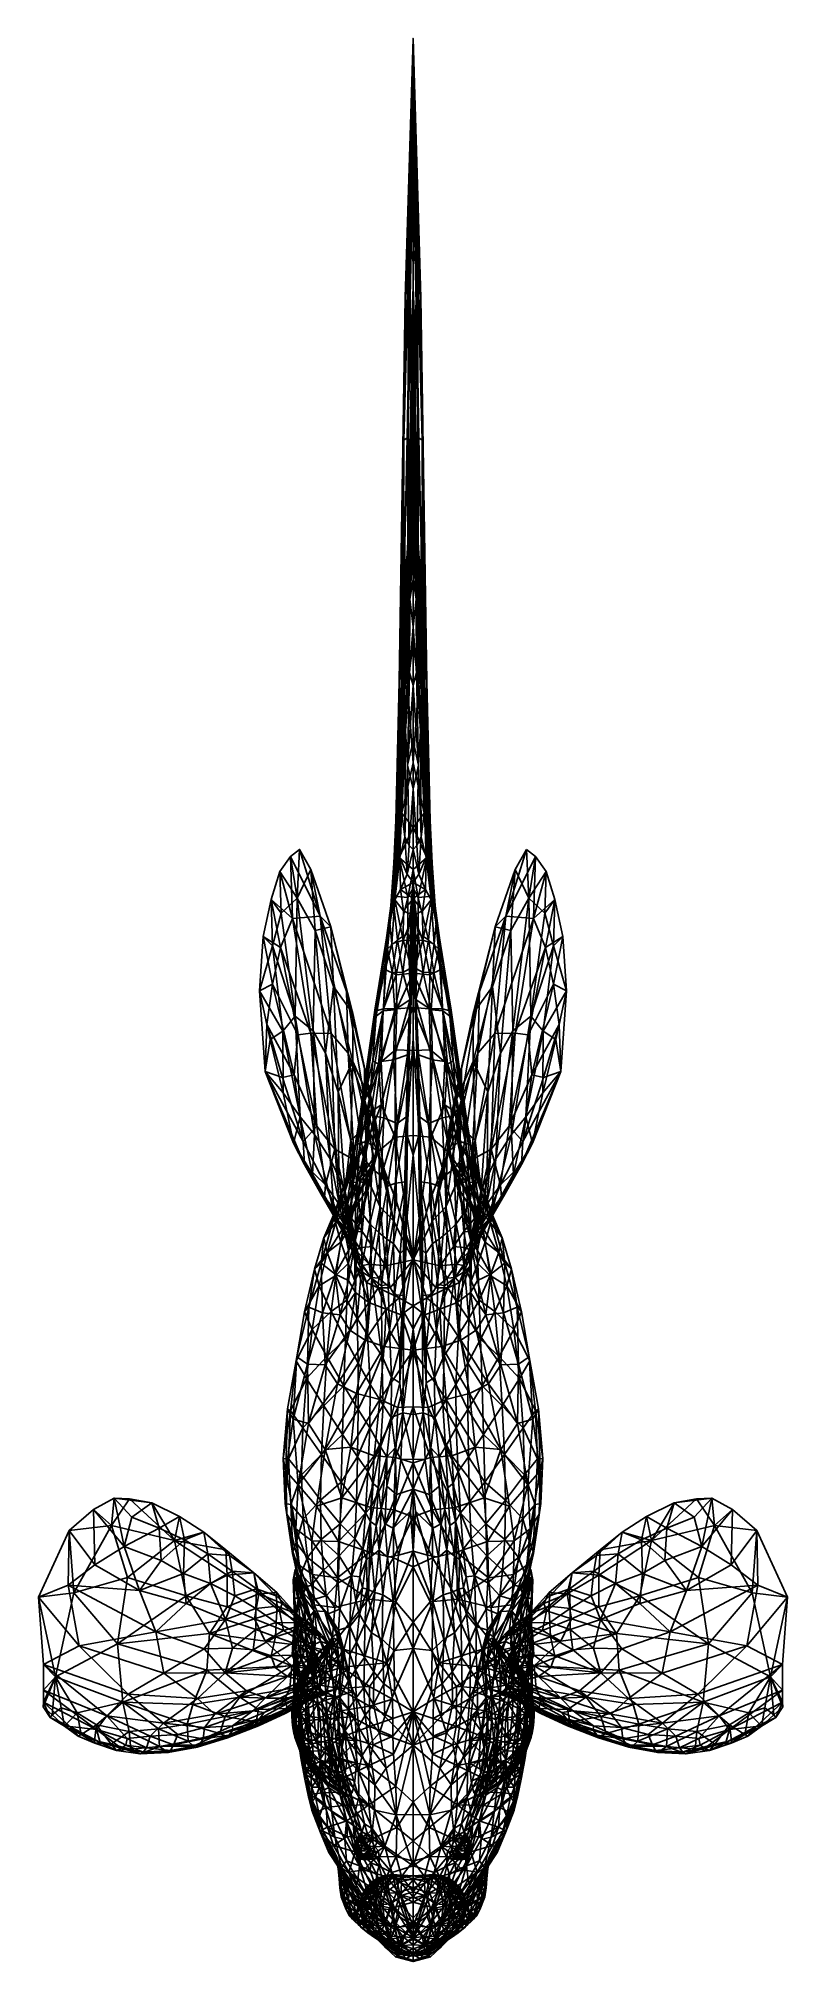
# Model space of a CAD drawing. Extents: x -0.0134 to 0.0134, y -0.0208 to 0.0481.
import ezdxf

# ---------------------------------------------------------------- set-up
doc = ezdxf.new("R2010")
doc.units = 0
doc.layers.add('GOLDFISH$LWO', color=1, linetype='CONTINUOUS')

msp = doc.modelspace()

# ---------------------------------------------------------------- linework, layer by layer
at = {"layer": 'GOLDFISH$LWO'}
for points in [[(0, 0.048137, 0.014552), (0, 0.047293, 0.012138), (-0.00028, 0.038855, 0.010506)], [(0, 0.048137, 0.014552), (-0.00028, 0.038855, 0.010506), (-0.000161, 0.041099, 0.012911)], [(-0.000161, 0.041099, 0.012911), (0, 0.047255, 0.01615), (0, 0.048137, 0.014552)], [(0, 0.047293, 0.012138), (0, 0.048137, 0.014552), (0.00028, 0.038855, 0.010506)], [(0.00028, 0.038855, 0.010506), (0, 0.048137, 0.014552), (0.000161, 0.041099, 0.012911)], [(0, 0.047255, 0.01615), (0.000161, 0.041099, 0.012911), (0, 0.048137, 0.014552)], [(0, 0.046012, 0.009897), (-0.00028, 0.038855, 0.010506), (0, 0.047293, 0.012138)], [(-0.000161, 0.041099, 0.012911), (0, 0.040111, 0.013031), (0, 0.047255, 0.01615)], [(0.00028, 0.038855, 0.010506), (0, 0.046012, 0.009897), (0, 0.047293, 0.012138)], [(0, 0.040111, 0.013031), (0.000161, 0.041099, 0.012911), (0, 0.047255, 0.01615)], [(-0.000332, 0.033729, 0.006898), (0, 0.046012, 0.009897), (-0.000215, 0.033818, 0.004413)], [(-0.000332, 0.033729, 0.006898), (-0.00028, 0.038855, 0.010506), (0, 0.046012, 0.009897)], [(0, 0.043918, 0.00704), (-0.000215, 0.033818, 0.004413), (0, 0.046012, 0.009897)], [(0, 0.046012, 0.009897), (0.000332, 0.033729, 0.006898), (0.000215, 0.033818, 0.004413)], [(0.000215, 0.033818, 0.004413), (0, 0.043918, 0.00704), (0, 0.046012, 0.009897)], [(0.00028, 0.038855, 0.010506), (0.000332, 0.033729, 0.006898), (0, 0.046012, 0.009897)], [(0, 0.043918, 0.00704), (0, 0.039225, 0.002344), (-0.000215, 0.033818, 0.004413)], [(0, 0.039225, 0.002344), (0, 0.043918, 0.00704), (0.000215, 0.033818, 0.004413)], [(-0.000355, 0.032824, 0.008399), (-0.000161, 0.041099, 0.012911), (-0.00028, 0.038855, 0.010506)], [(-0.000193, 0.024911, 0.005373), (-0.000161, 0.041099, 0.012911), (-0.000355, 0.032824, 0.008399)], [(-0.000193, 0.024911, 0.005373), (0, 0.033844, 0.00995), (-0.000161, 0.041099, 0.012911)], [(-0.000161, 0.041099, 0.012911), (0, 0.033844, 0.00995), (0, 0.040111, 0.013031)], [(0, 0.033844, 0.00995), (0.000161, 0.041099, 0.012911), (0, 0.040111, 0.013031)], [(0, 0.033844, 0.00995), (0.000193, 0.024911, 0.005373), (0.000161, 0.041099, 0.012911)], [(0.000161, 0.041099, 0.012911), (0.000355, 0.032824, 0.008399), (0.00028, 0.038855, 0.010506)], [(0.000161, 0.041099, 0.012911), (0.000193, 0.024911, 0.005373), (0.000355, 0.032824, 0.008399)], [(-0.000332, 0.033729, 0.006898), (-0.00049, 0.025075, 0.003982), (-0.00028, 0.038855, 0.010506)], [(-0.00028, 0.038855, 0.010506), (-0.00049, 0.025075, 0.003982), (-0.000355, 0.032824, 0.008399)], [(-0.000215, 0.033818, 0.004413), (0, 0.039225, 0.002344), (-0.00019, 0.030072, 0.000692)], [(0, 0.039225, 0.002344), (0, 0.036783, 0.00007), (-0.00019, 0.030072, 0.000692)], [(0, 0.036783, 0.00007), (0, 0.039225, 0.002344), (0.00019, 0.030072, 0.000692)], [(0, 0.039225, 0.002344), (0.000215, 0.033818, 0.004413), (0.00019, 0.030072, 0.000692)], [(0.00049, 0.025075, 0.003982), (0.000332, 0.033729, 0.006898), (0.00028, 0.038855, 0.010506)], [(0.00049, 0.025075, 0.003982), (0.00028, 0.038855, 0.010506), (0.000355, 0.032824, 0.008399)], [(0, 0.034888, -0.002346), (-0.00019, 0.030072, 0.000692), (0, 0.036783, 0.00007)], [(0.00019, 0.030072, 0.000692), (0, 0.034888, -0.002346), (0, 0.036783, 0.00007)], [(-0.000192, 0.027896, -0.001859), (0, 0.034888, -0.002346), (0, 0.033198, -0.006251)], [(0, 0.034888, -0.002346), (-0.000192, 0.027896, -0.001859), (-0.00019, 0.030072, 0.000692)], [(0, 0.034888, -0.002346), (0.000192, 0.027896, -0.001859), (0, 0.033198, -0.006251)], [(0.000192, 0.027896, -0.001859), (0, 0.034888, -0.002346), (0.00019, 0.030072, 0.000692)], [(-0.000215, 0.033818, 0.004413), (-0.000348, 0.027273, 0.002655), (-0.000332, 0.033729, 0.006898)], [(-0.000348, 0.027273, 0.002655), (-0.000215, 0.033818, 0.004413), (-0.00019, 0.030072, 0.000692)], [(-0.000193, 0.024911, 0.005373), (0, 0.026477, 0.006405), (0, 0.033844, 0.00995)], [(0, 0.026477, 0.006405), (0.000193, 0.024911, 0.005373), (0, 0.033844, 0.00995)], [(0.000215, 0.033818, 0.004413), (0.000348, 0.027273, 0.002655), (0.00019, 0.030072, 0.000692)], [(0.000348, 0.027273, 0.002655), (0.000215, 0.033818, 0.004413), (0.000332, 0.033729, 0.006898)], [(-0.000348, 0.027273, 0.002655), (-0.00049, 0.025075, 0.003982), (-0.000332, 0.033729, 0.006898)], [(-0.000359, 0.026094, -0.00577), (-0.0003, 0.024964, -0.003321), (0, 0.033198, -0.006251)], [(-0.000359, 0.026094, -0.00577), (0, 0.033198, -0.006251), (-0.000209, 0.029333, -0.008888)], [(0, 0.033198, -0.006251), (-0.0003, 0.024964, -0.003321), (-0.000192, 0.027896, -0.001859)], [(-0.000209, 0.029333, -0.008888), (0, 0.033198, -0.006251), (0, 0.032855, -0.009721)], [(0.0003, 0.024964, -0.003321), (0.000359, 0.026094, -0.00577), (0, 0.033198, -0.006251)], [(0, 0.033198, -0.006251), (0.000359, 0.026094, -0.00577), (0.000209, 0.029333, -0.008888)], [(0, 0.033198, -0.006251), (0.000209, 0.029333, -0.008888), (0, 0.032855, -0.009721)], [(0.0003, 0.024964, -0.003321), (0, 0.033198, -0.006251), (0.000192, 0.027896, -0.001859)], [(0.00049, 0.025075, 0.003982), (0.000348, 0.027273, 0.002655), (0.000332, 0.033729, 0.006898)], [(-0.00049, 0.025075, 0.003982), (-0.000425, 0.025932, 0.005011), (-0.000355, 0.032824, 0.008399)], [(-0.000355, 0.032824, 0.008399), (-0.000425, 0.025932, 0.005011), (-0.000193, 0.024911, 0.005373)], [(-0.000209, 0.029333, -0.008888), (0, 0.032855, -0.009721), (0, 0.032776, -0.012619)], [(0, 0.031958, -0.015313), (-0.000209, 0.029333, -0.008888), (0, 0.032776, -0.012619)], [(0, 0.032855, -0.009721), (0.000209, 0.029333, -0.008888), (0, 0.032776, -0.012619)], [(0.000209, 0.029333, -0.008888), (0, 0.031958, -0.015313), (0, 0.032776, -0.012619)], [(0.000425, 0.025932, 0.005011), (0.000355, 0.032824, 0.008399), (0.000193, 0.024911, 0.005373)], [(0.000425, 0.025932, 0.005011), (0.00049, 0.025075, 0.003982), (0.000355, 0.032824, 0.008399)], [(-0.000117, 0.028034, -0.013424), (-0.000331, 0.024938, -0.007848), (0, 0.031958, -0.015313)], [(-0.000331, 0.024938, -0.007848), (-0.000209, 0.029333, -0.008888), (0, 0.031958, -0.015313)], [(0, 0.031958, -0.015313), (0, 0.031029, -0.015923), (-0.000117, 0.028034, -0.013424)], [(0.000331, 0.024938, -0.007848), (0.000117, 0.028034, -0.013424), (0, 0.031958, -0.015313)], [(0, 0.031029, -0.015923), (0, 0.031958, -0.015313), (0.000117, 0.028034, -0.013424)], [(0.000209, 0.029333, -0.008888), (0.000331, 0.024938, -0.007848), (0, 0.031958, -0.015313)], [(-0.000117, 0.028034, -0.013424), (0, 0.031029, -0.015923), (0, 0.029925, -0.016116)], [(0, 0.031029, -0.015923), (0.000117, 0.028034, -0.013424), (0, 0.029925, -0.016116)], [(-0.00019, 0.030072, 0.000692), (-0.000326, 0.024384, 0.000228), (-0.000348, 0.027273, 0.002655)], [(-0.000326, 0.024384, 0.000228), (-0.00019, 0.030072, 0.000692), (-0.000192, 0.027896, -0.001859)], [(-0.000117, 0.028034, -0.013424), (0, 0.029925, -0.016116), (0, 0.028742, -0.015568)], [(0, 0.029925, -0.016116), (0.000117, 0.028034, -0.013424), (0, 0.028742, -0.015568)], [(0.00019, 0.030072, 0.000692), (0.000326, 0.024384, 0.000228), (0.000192, 0.027896, -0.001859)], [(0.000326, 0.024384, 0.000228), (0.00019, 0.030072, 0.000692), (0.000348, 0.027273, 0.002655)], [(-0.000331, 0.024938, -0.007848), (-0.000359, 0.026094, -0.00577), (-0.000209, 0.029333, -0.008888)], [(0.000359, 0.026094, -0.00577), (0.000331, 0.024938, -0.007848), (0.000209, 0.029333, -0.008888)], [(-0.000117, 0.028034, -0.013424), (0, 0.028742, -0.015568), (0, 0.027044, -0.014139)], [(0, 0.028742, -0.015568), (0.000117, 0.028034, -0.013424), (0, 0.027044, -0.014139)], [(-0.0003, 0.024964, -0.003321), (-0.000355, 0.022548, -0.001239), (-0.000192, 0.027896, -0.001859)], [(-0.000192, 0.027896, -0.001859), (-0.000355, 0.022548, -0.001239), (-0.000326, 0.024384, 0.000228)], [(-0.000331, 0.024938, -0.007848), (-0.000117, 0.028034, -0.013424), (-0.00027, 0.023315, -0.007867)], [(-0.00027, 0.023315, -0.007867), (-0.000117, 0.028034, -0.013424), (-0.000129, 0.025388, -0.011531)], [(-0.000129, 0.025388, -0.011531), (-0.000117, 0.028034, -0.013424), (0, 0.027044, -0.014139)], [(0.000117, 0.028034, -0.013424), (0.000129, 0.025388, -0.011531), (0, 0.027044, -0.014139)], [(0.000117, 0.028034, -0.013424), (0.000331, 0.024938, -0.007848), (0.00027, 0.023315, -0.007867)], [(0.000117, 0.028034, -0.013424), (0.00027, 0.023315, -0.007867), (0.000129, 0.025388, -0.011531)], [(0.000355, 0.022548, -0.001239), (0.0003, 0.024964, -0.003321), (0.000192, 0.027896, -0.001859)], [(0.000355, 0.022548, -0.001239), (0.000192, 0.027896, -0.001859), (0.000326, 0.024384, 0.000228)], [(-0.000348, 0.027273, 0.002655), (-0.000483, 0.021564, 0.001208), (-0.00049, 0.025075, 0.003982)], [(-0.000483, 0.021564, 0.001208), (-0.000348, 0.027273, 0.002655), (-0.000326, 0.024384, 0.000228)], [(-0.000129, 0.025388, -0.011531), (0, 0.027044, -0.014139), (0, 0.024956, -0.012212)], [(0, 0.027044, -0.014139), (0.000129, 0.025388, -0.011531), (0, 0.024956, -0.012212)], [(0.000348, 0.027273, 0.002655), (0.000483, 0.021564, 0.001208), (0.000326, 0.024384, 0.000228)], [(0.000483, 0.021564, 0.001208), (0.000348, 0.027273, 0.002655), (0.00049, 0.025075, 0.003982)], [(-0.000193, 0.024911, 0.005373), (0, 0.022168, 0.004396), (0, 0.026477, 0.006405)], [(0, 0.022168, 0.004396), (0.000193, 0.024911, 0.005373), (0, 0.026477, 0.006405)], [(-0.000425, 0.025932, 0.005011), (-0.00049, 0.025075, 0.003982), (-0.000429, 0.022514, 0.003588)], [(-0.0003, 0.024964, -0.003321), (-0.000359, 0.026094, -0.00577), (-0.000475, 0.021239, -0.003556)], [(-0.000331, 0.024938, -0.007848), (-0.000475, 0.021239, -0.003556), (-0.000359, 0.026094, -0.00577)], [(-0.000429, 0.022514, 0.003588), (-0.000193, 0.024911, 0.005373), (-0.000425, 0.025932, 0.005011)], [(0.000193, 0.024911, 0.005373), (0.000429, 0.022514, 0.003588), (0.000425, 0.025932, 0.005011)], [(0.000359, 0.026094, -0.00577), (0.0003, 0.024964, -0.003321), (0.000475, 0.021239, -0.003556)], [(0.000475, 0.021239, -0.003556), (0.000331, 0.024938, -0.007848), (0.000359, 0.026094, -0.00577)], [(0.00049, 0.025075, 0.003982), (0.000425, 0.025932, 0.005011), (0.000429, 0.022514, 0.003588)], [(-0.000483, 0.021564, 0.001208), (-0.000611, 0.020102, 0.001988), (-0.00049, 0.025075, 0.003982)], [(-0.00049, 0.025075, 0.003982), (-0.000611, 0.020102, 0.001988), (-0.000555, 0.020725, 0.002564)], [(-0.000555, 0.020725, 0.002564), (-0.000429, 0.022514, 0.003588), (-0.00049, 0.025075, 0.003982)], [(-0.000475, 0.021239, -0.003556), (-0.000435, 0.021198, -0.002248), (-0.0003, 0.024964, -0.003321)], [(-0.000415, 0.020439, -0.004259), (-0.000475, 0.021239, -0.003556), (-0.000331, 0.024938, -0.007848)], [(-0.000355, 0.022548, -0.001239), (-0.0003, 0.024964, -0.003321), (-0.000435, 0.021198, -0.002248)], [(-0.000406, 0.020366, 0.002922), (-0.000193, 0.024911, 0.005373), (-0.000429, 0.022514, 0.003588)], [(-0.000331, 0.024938, -0.007848), (-0.00027, 0.023315, -0.007867), (-0.000415, 0.020439, -0.004259)], [(-0.000406, 0.020366, 0.002922), (0, 0.022168, 0.004396), (-0.000193, 0.024911, 0.005373)], [(-0.00027, 0.023315, -0.007867), (-0.000129, 0.025388, -0.011531), (-0.000197, 0.022083, -0.007994)], [(-0.000197, 0.022083, -0.007994), (-0.000129, 0.025388, -0.011531), (0, 0.024956, -0.012212)], [(-0.000197, 0.022083, -0.007994), (0, 0.024956, -0.012212), (0, 0.022948, -0.010184)], [(0.000129, 0.025388, -0.011531), (0.000197, 0.022083, -0.007994), (0, 0.024956, -0.012212)], [(0, 0.024956, -0.012212), (0.000197, 0.022083, -0.007994), (0, 0.022948, -0.010184)], [(0, 0.022168, 0.004396), (0.000406, 0.020366, 0.002922), (0.000193, 0.024911, 0.005373)], [(0.000129, 0.025388, -0.011531), (0.00027, 0.023315, -0.007867), (0.000197, 0.022083, -0.007994)], [(0.000193, 0.024911, 0.005373), (0.000406, 0.020366, 0.002922), (0.000429, 0.022514, 0.003588)], [(0.00027, 0.023315, -0.007867), (0.000331, 0.024938, -0.007848), (0.000415, 0.020439, -0.004259)], [(0.0003, 0.024964, -0.003321), (0.000355, 0.022548, -0.001239), (0.000435, 0.021198, -0.002248)], [(0.000435, 0.021198, -0.002248), (0.000475, 0.021239, -0.003556), (0.0003, 0.024964, -0.003321)], [(0.000475, 0.021239, -0.003556), (0.000415, 0.020439, -0.004259), (0.000331, 0.024938, -0.007848)], [(0.000429, 0.022514, 0.003588), (0.000555, 0.020725, 0.002564), (0.00049, 0.025075, 0.003982)], [(0.000611, 0.020102, 0.001988), (0.000483, 0.021564, 0.001208), (0.00049, 0.025075, 0.003982)], [(0.000611, 0.020102, 0.001988), (0.00049, 0.025075, 0.003982), (0.000555, 0.020725, 0.002564)], [(-0.000486, 0.019762, -0.000338), (-0.000326, 0.024384, 0.000228), (-0.000355, 0.022548, -0.001239)], [(-0.000326, 0.024384, 0.000228), (-0.000486, 0.019762, -0.000338), (-0.000483, 0.021564, 0.001208)], [(0.000326, 0.024384, 0.000228), (0.000486, 0.019762, -0.000338), (0.000355, 0.022548, -0.001239)], [(0.000486, 0.019762, -0.000338), (0.000326, 0.024384, 0.000228), (0.000483, 0.021564, 0.001208)], [(-0.000297, 0.01951, -0.004607), (-0.000415, 0.020439, -0.004259), (-0.00027, 0.023315, -0.007867)], [(-0.00027, 0.023315, -0.007867), (-0.000197, 0.022083, -0.007994), (-0.000297, 0.01951, -0.004607)], [(-0.000197, 0.022083, -0.007994), (0, 0.022948, -0.010184), (0, 0.021232, -0.008191)], [(0, 0.022948, -0.010184), (0.000197, 0.022083, -0.007994), (0, 0.021232, -0.008191)], [(0.000197, 0.022083, -0.007994), (0.00027, 0.023315, -0.007867), (0.000297, 0.01951, -0.004607)], [(0.000415, 0.020439, -0.004259), (0.000297, 0.01951, -0.004607), (0.00027, 0.023315, -0.007867)], [(-0.000555, 0.020725, 0.002564), (-0.000406, 0.020366, 0.002922), (-0.000429, 0.022514, 0.003588)], [(-0.000355, 0.022548, -0.001239), (-0.000435, 0.021198, -0.002248), (-0.000527, 0.019189, -0.001466)], [(-0.000355, 0.022548, -0.001239), (-0.000527, 0.019189, -0.001466), (-0.000486, 0.019762, -0.000338)], [(-0.000406, 0.020366, 0.002922), (0, 0.019847, 0.003459), (0, 0.022168, 0.004396)], [(-0.000297, 0.01951, -0.004607), (-0.000197, 0.022083, -0.007994), (-0.000137, 0.0192, -0.005112)], [(-0.000137, 0.0192, -0.005112), (-0.000197, 0.022083, -0.007994), (0, 0.021232, -0.008191)], [(0, 0.019847, 0.003459), (0.000406, 0.020366, 0.002922), (0, 0.022168, 0.004396)], [(0.000197, 0.022083, -0.007994), (0.000137, 0.0192, -0.005112), (0, 0.021232, -0.008191)], [(0.000197, 0.022083, -0.007994), (0.000297, 0.01951, -0.004607), (0.000137, 0.0192, -0.005112)], [(0.000435, 0.021198, -0.002248), (0.000355, 0.022548, -0.001239), (0.000527, 0.019189, -0.001466)], [(0.000527, 0.019189, -0.001466), (0.000355, 0.022548, -0.001239), (0.000486, 0.019762, -0.000338)], [(0.000406, 0.020366, 0.002922), (0.000555, 0.020725, 0.002564), (0.000429, 0.022514, 0.003588)], [(-0.000483, 0.021564, 0.001208), (-0.000588, 0.018982, 0.000568), (-0.000692, 0.018574, 0.001548)], [(-0.000692, 0.018574, 0.001548), (-0.000611, 0.020102, 0.001988), (-0.000483, 0.021564, 0.001208)], [(-0.000486, 0.019762, -0.000338), (-0.000588, 0.018982, 0.000568), (-0.000483, 0.021564, 0.001208)], [(0.000588, 0.018982, 0.000568), (0.000486, 0.019762, -0.000338), (0.000483, 0.021564, 0.001208)], [(0.000588, 0.018982, 0.000568), (0.000483, 0.021564, 0.001208), (0.000692, 0.018574, 0.001548)], [(0.000611, 0.020102, 0.001988), (0.000692, 0.018574, 0.001548), (0.000483, 0.021564, 0.001208)], [(-0.000406, 0.020366, 0.002922), (-0.000555, 0.020725, 0.002564), (-0.000634, 0.019065, 0.002124)], [(-0.000634, 0.019065, 0.002124), (-0.000555, 0.020725, 0.002564), (-0.000611, 0.020102, 0.001988)], [(-0.000435, 0.021198, -0.002248), (-0.000475, 0.021239, -0.003556), (-0.000606, 0.018882, -0.002341)], [(-0.000606, 0.018882, -0.002341), (-0.000475, 0.021239, -0.003556), (-0.000469, 0.01877, -0.003113)], [(-0.000606, 0.018882, -0.002341), (-0.000527, 0.019189, -0.001466), (-0.000435, 0.021198, -0.002248)], [(-0.000475, 0.021239, -0.003556), (-0.000415, 0.020439, -0.004259), (-0.000469, 0.01877, -0.003113)], [(-0.000137, 0.0192, -0.005112), (0, 0.021232, -0.008191), (0, 0.019054, -0.005451)], [(0, 0.021232, -0.008191), (0.000137, 0.0192, -0.005112), (0, 0.019054, -0.005451)], [(0.000555, 0.020725, 0.002564), (0.000406, 0.020366, 0.002922), (0.000634, 0.019065, 0.002124)], [(0.000415, 0.020439, -0.004259), (0.000475, 0.021239, -0.003556), (0.000469, 0.01877, -0.003113)], [(0.000475, 0.021239, -0.003556), (0.000435, 0.021198, -0.002248), (0.000606, 0.018882, -0.002341)], [(0.000527, 0.019189, -0.001466), (0.000606, 0.018882, -0.002341), (0.000435, 0.021198, -0.002248)], [(0.000475, 0.021239, -0.003556), (0.000606, 0.018882, -0.002341), (0.000469, 0.01877, -0.003113)], [(0.000555, 0.020725, 0.002564), (0.000634, 0.019065, 0.002124), (0.000611, 0.020102, 0.001988)], [(-0.000611, 0.020102, 0.001988), (-0.000692, 0.018574, 0.001548), (-0.000634, 0.019065, 0.002124)], [(-0.000634, 0.019065, 0.002124), (-0.000492, 0.018773, 0.00248), (-0.000406, 0.020366, 0.002922)], [(0, 0.019847, 0.003459), (-0.000406, 0.020366, 0.002922), (-0.000492, 0.018773, 0.00248)], [(-0.000469, 0.01877, -0.003113), (-0.000415, 0.020439, -0.004259), (-0.000297, 0.01951, -0.004607)], [(0.000406, 0.020366, 0.002922), (0, 0.019847, 0.003459), (0.000492, 0.018773, 0.00248)], [(0.000415, 0.020439, -0.004259), (0.000469, 0.01877, -0.003113), (0.000297, 0.01951, -0.004607)], [(0.000492, 0.018773, 0.00248), (0.000634, 0.019065, 0.002124), (0.000406, 0.020366, 0.002922)], [(0.000692, 0.018574, 0.001548), (0.000611, 0.020102, 0.001988), (0.000634, 0.019065, 0.002124)], [(-0.000563, 0.018416, -0.000962), (-0.000676, 0.01771, -0.00016), (-0.000486, 0.019762, -0.000338)], [(-0.000486, 0.019762, -0.000338), (-0.000676, 0.01771, -0.00016), (-0.000588, 0.018982, 0.000568)], [(-0.000527, 0.019189, -0.001466), (-0.000563, 0.018416, -0.000962), (-0.000486, 0.019762, -0.000338)], [(-0.000492, 0.018773, 0.00248), (0, 0.018343, 0.003145), (0, 0.019847, 0.003459)], [(-0.000469, 0.01877, -0.003113), (-0.000297, 0.01951, -0.004607), (-0.000211, 0.01818, -0.003742)], [(-0.000211, 0.01818, -0.003742), (-0.000297, 0.01951, -0.004607), (-0.000137, 0.0192, -0.005112)], [(0, 0.018343, 0.003145), (0.000492, 0.018773, 0.00248), (0, 0.019847, 0.003459)], [(0.000297, 0.01951, -0.004607), (0.000211, 0.01818, -0.003742), (0.000137, 0.0192, -0.005112)], [(0.000297, 0.01951, -0.004607), (0.000469, 0.01877, -0.003113), (0.000211, 0.01818, -0.003742)], [(0.000563, 0.018416, -0.000962), (0.000527, 0.019189, -0.001466), (0.000486, 0.019762, -0.000338)], [(0.000676, 0.01771, -0.00016), (0.000563, 0.018416, -0.000962), (0.000486, 0.019762, -0.000338)], [(0.000676, 0.01771, -0.00016), (0.000486, 0.019762, -0.000338), (0.000588, 0.018982, 0.000568)], [(-0.004776, 0.018275, -0.015077), (-0.004395, 0.018805, -0.012688), (-0.004317, 0.016588, -0.015024)], [(-0.004148, 0.017312, -0.011497), (-0.004395, 0.018805, -0.012688), (-0.004776, 0.018275, -0.015077)], [(-0.004395, 0.018805, -0.012688), (-0.004065, 0.019062, -0.010501), (-0.003323, 0.016672, -0.009852)], [(-0.004148, 0.017312, -0.011497), (-0.004065, 0.019062, -0.010501), (-0.004395, 0.018805, -0.012688)], [(-0.003323, 0.016672, -0.009852), (-0.004317, 0.016588, -0.015024), (-0.004395, 0.018805, -0.012688)], [(-0.003659, 0.018344, -0.008892), (-0.004065, 0.019062, -0.010501), (-0.004148, 0.017312, -0.011497)], [(-0.003323, 0.016672, -0.009852), (-0.004065, 0.019062, -0.010501), (-0.003659, 0.018344, -0.008892)], [(-0.000588, 0.018982, 0.000568), (-0.000676, 0.01771, -0.00016), (-0.000792, 0.01704, 0.001138)], [(-0.000588, 0.018982, 0.000568), (-0.000792, 0.01704, 0.001138), (-0.000692, 0.018574, 0.001548)], [(-0.000717, 0.017384, -0.001403), (-0.000606, 0.018882, -0.002341), (-0.000726, 0.017439, -0.002117)], [(-0.000653, 0.017258, -0.002739), (-0.000726, 0.017439, -0.002117), (-0.000606, 0.018882, -0.002341)], [(-0.000492, 0.018773, 0.00248), (-0.000634, 0.019065, 0.002124), (-0.00072, 0.017389, 0.001935)], [(-0.00072, 0.017389, 0.001935), (-0.000634, 0.019065, 0.002124), (-0.000692, 0.018574, 0.001548)], [(-0.00072, 0.017389, 0.001935), (-0.000185, 0.017341, 0.002891), (-0.000492, 0.018773, 0.00248)], [(-0.000563, 0.018416, -0.000962), (-0.000527, 0.019189, -0.001466), (-0.000717, 0.017384, -0.001403)], [(-0.000606, 0.018882, -0.002341), (-0.000717, 0.017384, -0.001403), (-0.000527, 0.019189, -0.001466)], [(-0.000606, 0.018882, -0.002341), (-0.000469, 0.01877, -0.003113), (-0.000653, 0.017258, -0.002739)], [(-0.000653, 0.017258, -0.002739), (-0.000469, 0.01877, -0.003113), (-0.000443, 0.01763, -0.00331)], [(0, 0.018343, 0.003145), (-0.000492, 0.018773, 0.00248), (-0.000185, 0.017341, 0.002891)], [(-0.000443, 0.01763, -0.00331), (-0.000469, 0.01877, -0.003113), (-0.000211, 0.01818, -0.003742)], [(-0.000211, 0.01818, -0.003742), (-0.000137, 0.0192, -0.005112), (0, 0.019054, -0.005451)], [(-0.000211, 0.01818, -0.003742), (0, 0.019054, -0.005451), (0, 0.017877, -0.003886)], [(0.000137, 0.0192, -0.005112), (0.000211, 0.01818, -0.003742), (0, 0.019054, -0.005451)], [(0, 0.019054, -0.005451), (0.000211, 0.01818, -0.003742), (0, 0.017877, -0.003886)], [(0.000492, 0.018773, 0.00248), (0, 0.018343, 0.003145), (0.000185, 0.017341, 0.002891)], [(0.000185, 0.017341, 0.002891), (0.00072, 0.017389, 0.001935), (0.000492, 0.018773, 0.00248)], [(0.000469, 0.01877, -0.003113), (0.000443, 0.01763, -0.00331), (0.000211, 0.01818, -0.003742)], [(0.000469, 0.01877, -0.003113), (0.000653, 0.017258, -0.002739), (0.000443, 0.01763, -0.00331)], [(0.000469, 0.01877, -0.003113), (0.000606, 0.018882, -0.002341), (0.000653, 0.017258, -0.002739)], [(0.000634, 0.019065, 0.002124), (0.000492, 0.018773, 0.00248), (0.00072, 0.017389, 0.001935)], [(0.000527, 0.019189, -0.001466), (0.000563, 0.018416, -0.000962), (0.000717, 0.017384, -0.001403)], [(0.000717, 0.017384, -0.001403), (0.000606, 0.018882, -0.002341), (0.000527, 0.019189, -0.001466)], [(0.000676, 0.01771, -0.00016), (0.000588, 0.018982, 0.000568), (0.000792, 0.01704, 0.001138)], [(0.000792, 0.01704, 0.001138), (0.000588, 0.018982, 0.000568), (0.000692, 0.018574, 0.001548)], [(0.000606, 0.018882, -0.002341), (0.000717, 0.017384, -0.001403), (0.000726, 0.017439, -0.002117)], [(0.000726, 0.017439, -0.002117), (0.000653, 0.017258, -0.002739), (0.000606, 0.018882, -0.002341)], [(0.000634, 0.019065, 0.002124), (0.00072, 0.017389, 0.001935), (0.000692, 0.018574, 0.001548)], [(0.004065, 0.019062, -0.010501), (0.004395, 0.018805, -0.012688), (0.003323, 0.016672, -0.009852)], [(0.004065, 0.019062, -0.010501), (0.003323, 0.016672, -0.009852), (0.003659, 0.018344, -0.008892)], [(0.004317, 0.016588, -0.015024), (0.003323, 0.016672, -0.009852), (0.004395, 0.018805, -0.012688)], [(0.004065, 0.019062, -0.010501), (0.003659, 0.018344, -0.008892), (0.004148, 0.017312, -0.011497)], [(0.004065, 0.019062, -0.010501), (0.004148, 0.017312, -0.011497), (0.004395, 0.018805, -0.012688)], [(0.004395, 0.018805, -0.012688), (0.004148, 0.017312, -0.011497), (0.004776, 0.018275, -0.015077)], [(0.004395, 0.018805, -0.012688), (0.004776, 0.018275, -0.015077), (0.004317, 0.016588, -0.015024)], [(-0.005081, 0.017271, -0.017637), (-0.004776, 0.018275, -0.015077), (-0.004317, 0.016588, -0.015024)], [(-0.004729, 0.016776, -0.015452), (-0.004776, 0.018275, -0.015077), (-0.005081, 0.017271, -0.017637)], [(-0.004776, 0.018275, -0.015077), (-0.004729, 0.016776, -0.015452), (-0.004148, 0.017312, -0.011497)], [(-0.003659, 0.018344, -0.008892), (-0.004148, 0.017312, -0.011497), (-0.003513, 0.016158, -0.008904)], [(-0.003323, 0.016672, -0.009852), (-0.003659, 0.018344, -0.008892), (-0.002946, 0.016284, -0.00742)], [(-0.002946, 0.016284, -0.00742), (-0.003659, 0.018344, -0.008892), (-0.003513, 0.016158, -0.008904)], [(-0.000792, 0.01704, 0.001138), (-0.00072, 0.017389, 0.001935), (-0.000692, 0.018574, 0.001548)], [(-0.000563, 0.018416, -0.000962), (-0.000717, 0.017384, -0.001403), (-0.000676, 0.01771, -0.00016)], [(-0.000443, 0.01763, -0.00331), (-0.000211, 0.01818, -0.003742), (0, 0.017877, -0.003886)], [(0, 0.017673, 0.003578), (0, 0.018343, 0.003145), (-0.000185, 0.017341, 0.002891)], [(0, 0.017572, 0.008474), (0, 0.018085, 0.006614), (-0.000076, 0.016568, 0.005998)], [(-0.000076, 0.016568, 0.005998), (0, 0.018085, 0.006614), (0, 0.017976, 0.005176)], [(-0.000076, 0.016568, 0.005998), (0, 0.017976, 0.005176), (-0.000075, 0.016955, 0.004157)], [(0, 0.017976, 0.005176), (0, 0.017673, 0.003578), (-0.000075, 0.016955, 0.004157)], [(0, 0.018343, 0.003145), (0, 0.017673, 0.003578), (0.000185, 0.017341, 0.002891)], [(0.000211, 0.01818, -0.003742), (0.000443, 0.01763, -0.00331), (0, 0.017877, -0.003886)], [(0, 0.018085, 0.006614), (0, 0.017572, 0.008474), (0.000076, 0.016568, 0.005998)], [(0, 0.018085, 0.006614), (0.000076, 0.016568, 0.005998), (0, 0.017976, 0.005176)], [(0, 0.017673, 0.003578), (0, 0.017976, 0.005176), (0.000075, 0.016955, 0.004157)], [(0, 0.017976, 0.005176), (0.000076, 0.016568, 0.005998), (0.000075, 0.016955, 0.004157)], [(0.000717, 0.017384, -0.001403), (0.000563, 0.018416, -0.000962), (0.000676, 0.01771, -0.00016)], [(0.00072, 0.017389, 0.001935), (0.000792, 0.01704, 0.001138), (0.000692, 0.018574, 0.001548)], [(0.003659, 0.018344, -0.008892), (0.003323, 0.016672, -0.009852), (0.002946, 0.016284, -0.00742)], [(0.003659, 0.018344, -0.008892), (0.002946, 0.016284, -0.00742), (0.003513, 0.016158, -0.008904)], [(0.004148, 0.017312, -0.011497), (0.003659, 0.018344, -0.008892), (0.003513, 0.016158, -0.008904)], [(0.004729, 0.016776, -0.015452), (0.004776, 0.018275, -0.015077), (0.004148, 0.017312, -0.011497)], [(0.004776, 0.018275, -0.015077), (0.005081, 0.017271, -0.017637), (0.004317, 0.016588, -0.015024)], [(0.004776, 0.018275, -0.015077), (0.004729, 0.016776, -0.015452), (0.005081, 0.017271, -0.017637)], [(-0.004745, 0.015541, -0.017957), (-0.005369, 0.015945, -0.019973), (-0.005081, 0.017271, -0.017637)], [(-0.005039, 0.015611, -0.018052), (-0.005081, 0.017271, -0.017637), (-0.005369, 0.015945, -0.019973)], [(-0.004317, 0.016588, -0.015024), (-0.004745, 0.015541, -0.017957), (-0.005081, 0.017271, -0.017637)], [(-0.005081, 0.017271, -0.017637), (-0.005039, 0.015611, -0.018052), (-0.004729, 0.016776, -0.015452)], [(-0.004221, 0.013084, -0.01505), (-0.004148, 0.017312, -0.011497), (-0.004729, 0.016776, -0.015452)], [(-0.004148, 0.017312, -0.011497), (-0.004221, 0.013084, -0.01505), (-0.003585, 0.01256, -0.011427)], [(-0.003513, 0.016158, -0.008904), (-0.004148, 0.017312, -0.011497), (-0.003585, 0.01256, -0.011427)], [(-0.000994, 0.015539, 0.000551), (-0.000792, 0.01704, 0.001138), (-0.000676, 0.01771, -0.00016)], [(-0.000994, 0.015539, 0.000551), (-0.000676, 0.01771, -0.00016), (-0.000874, 0.016331, -0.000407)], [(-0.000717, 0.017384, -0.001403), (-0.000989, 0.015516, -0.001251), (-0.000874, 0.016331, -0.000407)], [(-0.000989, 0.015516, -0.001251), (-0.000717, 0.017384, -0.001403), (-0.000826, 0.016426, -0.00203)], [(-0.000553, 0.015824, 0.002613), (-0.00072, 0.017389, 0.001935), (-0.000911, 0.015503, 0.001512)], [(-0.00072, 0.017389, 0.001935), (-0.000792, 0.01704, 0.001138), (-0.000911, 0.015503, 0.001512)], [(-0.000874, 0.016331, -0.000407), (-0.000676, 0.01771, -0.00016), (-0.000717, 0.017384, -0.001403)], [(-0.000726, 0.017439, -0.002117), (-0.000826, 0.016426, -0.00203), (-0.000717, 0.017384, -0.001403)], [(-0.000726, 0.017439, -0.002117), (-0.000653, 0.017258, -0.002739), (-0.000826, 0.016426, -0.00203)], [(-0.000764, 0.015677, -0.002782), (-0.000826, 0.016426, -0.00203), (-0.000653, 0.017258, -0.002739)], [(-0.000653, 0.017258, -0.002739), (-0.000353, 0.015805, -0.003592), (-0.000764, 0.015677, -0.002782)], [(-0.000185, 0.017341, 0.002891), (-0.00072, 0.017389, 0.001935), (-0.000553, 0.015824, 0.002613)], [(-0.000653, 0.017258, -0.002739), (-0.000443, 0.01763, -0.00331), (-0.000342, 0.016855, -0.003335)], [(-0.000653, 0.017258, -0.002739), (-0.000342, 0.016855, -0.003335), (-0.000353, 0.015805, -0.003592)], [(-0.000553, 0.015824, 0.002613), (-0.00018, 0.016054, 0.003202), (-0.000185, 0.017341, 0.002891)], [(0, 0.017298, -0.003595), (-0.000443, 0.01763, -0.00331), (0, 0.017877, -0.003886)], [(-0.000342, 0.016855, -0.003335), (-0.000443, 0.01763, -0.00331), (0, 0.017298, -0.003595)], [(-0.000342, 0.016855, -0.003335), (0, 0.017298, -0.003595), (0, 0.016688, -0.003734)], [(-0.00018, 0.016054, 0.003202), (0, 0.017673, 0.003578), (-0.000185, 0.017341, 0.002891)], [(-0.00018, 0.016054, 0.003202), (-0.000092, 0.015814, 0.004113), (0, 0.017673, 0.003578)], [(-0.000175, 0.010563, 0.011448), (0, 0.016362, 0.011507), (0, 0.017572, 0.008474)], [(0, 0.017572, 0.008474), (-0.000109, 0.012884, 0.007171), (-0.000175, 0.010563, 0.011448)], [(0, 0.017572, 0.008474), (-0.000076, 0.016568, 0.005998), (-0.000109, 0.012884, 0.007171)], [(0, 0.017673, 0.003578), (-0.000092, 0.015814, 0.004113), (-0.000075, 0.016955, 0.004157)], [(0.000443, 0.01763, -0.00331), (0, 0.017298, -0.003595), (0, 0.017877, -0.003886)], [(0, 0.017673, 0.003578), (0.00018, 0.016054, 0.003202), (0.000185, 0.017341, 0.002891)], [(0.000092, 0.015814, 0.004113), (0.00018, 0.016054, 0.003202), (0, 0.017673, 0.003578)], [(0.000092, 0.015814, 0.004113), (0, 0.017673, 0.003578), (0.000075, 0.016955, 0.004157)], [(0.000443, 0.01763, -0.00331), (0.000342, 0.016855, -0.003335), (0, 0.017298, -0.003595)], [(0.000076, 0.016568, 0.005998), (0, 0.017572, 0.008474), (0.000109, 0.012884, 0.007171)], [(0, 0.016362, 0.011507), (0.000175, 0.010563, 0.011448), (0, 0.017572, 0.008474)], [(0.000109, 0.012884, 0.007171), (0, 0.017572, 0.008474), (0.000175, 0.010563, 0.011448)], [(0, 0.017298, -0.003595), (0.000342, 0.016855, -0.003335), (0, 0.016688, -0.003734)], [(0.00018, 0.016054, 0.003202), (0.000553, 0.015824, 0.002613), (0.000185, 0.017341, 0.002891)], [(0.00072, 0.017389, 0.001935), (0.000185, 0.017341, 0.002891), (0.000553, 0.015824, 0.002613)], [(0.000443, 0.01763, -0.00331), (0.000653, 0.017258, -0.002739), (0.000342, 0.016855, -0.003335)], [(0.000342, 0.016855, -0.003335), (0.000653, 0.017258, -0.002739), (0.000353, 0.015805, -0.003592)], [(0.000353, 0.015805, -0.003592), (0.000653, 0.017258, -0.002739), (0.000764, 0.015677, -0.002782)], [(0.00072, 0.017389, 0.001935), (0.000553, 0.015824, 0.002613), (0.000911, 0.015503, 0.001512)], [(0.000653, 0.017258, -0.002739), (0.000726, 0.017439, -0.002117), (0.000826, 0.016426, -0.00203)], [(0.000826, 0.016426, -0.00203), (0.000764, 0.015677, -0.002782), (0.000653, 0.017258, -0.002739)], [(0.000792, 0.01704, 0.001138), (0.000994, 0.015539, 0.000551), (0.000676, 0.01771, -0.00016)], [(0.000676, 0.01771, -0.00016), (0.000994, 0.015539, 0.000551), (0.000874, 0.016331, -0.000407)], [(0.000676, 0.01771, -0.00016), (0.000874, 0.016331, -0.000407), (0.000717, 0.017384, -0.001403)], [(0.000826, 0.016426, -0.00203), (0.000726, 0.017439, -0.002117), (0.000717, 0.017384, -0.001403)], [(0.000989, 0.015516, -0.001251), (0.000717, 0.017384, -0.001403), (0.000874, 0.016331, -0.000407)], [(0.000717, 0.017384, -0.001403), (0.000989, 0.015516, -0.001251), (0.000826, 0.016426, -0.00203)], [(0.000792, 0.01704, 0.001138), (0.00072, 0.017389, 0.001935), (0.000911, 0.015503, 0.001512)], [(0.004148, 0.017312, -0.011497), (0.003513, 0.016158, -0.008904), (0.003585, 0.01256, -0.011427)], [(0.004221, 0.013084, -0.01505), (0.004148, 0.017312, -0.011497), (0.003585, 0.01256, -0.011427)], [(0.004148, 0.017312, -0.011497), (0.004221, 0.013084, -0.01505), (0.004729, 0.016776, -0.015452)], [(0.004745, 0.015541, -0.017957), (0.004317, 0.016588, -0.015024), (0.005081, 0.017271, -0.017637)], [(0.005039, 0.015611, -0.018052), (0.005081, 0.017271, -0.017637), (0.004729, 0.016776, -0.015452)], [(0.005369, 0.015945, -0.019973), (0.004745, 0.015541, -0.017957), (0.005081, 0.017271, -0.017637)], [(0.005081, 0.017271, -0.017637), (0.005039, 0.015611, -0.018052), (0.005369, 0.015945, -0.019973)], [(-0.004221, 0.013084, -0.01505), (-0.004729, 0.016776, -0.015452), (-0.005039, 0.015611, -0.018052)], [(-0.004745, 0.015541, -0.017957), (-0.004317, 0.016588, -0.015024), (-0.003661, 0.012469, -0.015742)], [(-0.004317, 0.016588, -0.015024), (-0.003323, 0.016672, -0.009852), (-0.002934, 0.012464, -0.01236)], [(-0.002934, 0.012464, -0.01236), (-0.003661, 0.012469, -0.015742), (-0.004317, 0.016588, -0.015024)], [(-0.002934, 0.012464, -0.01236), (-0.003323, 0.016672, -0.009852), (-0.002321, 0.011762, -0.010275)], [(-0.002321, 0.011762, -0.010275), (-0.003323, 0.016672, -0.009852), (-0.002386, 0.013966, -0.007966)], [(-0.002946, 0.016284, -0.00742), (-0.002386, 0.013966, -0.007966), (-0.003323, 0.016672, -0.009852)], [(-0.000994, 0.015539, 0.000551), (-0.000911, 0.015503, 0.001512), (-0.000792, 0.01704, 0.001138)], [(-0.000353, 0.015805, -0.003592), (-0.000342, 0.016855, -0.003335), (0, 0.016688, -0.003734)], [(-0.000353, 0.015805, -0.003592), (0, 0.016688, -0.003734), (0, 0.015774, -0.004161)], [(-0.000109, 0.012884, 0.007171), (-0.000076, 0.016568, 0.005998), (-0.000092, 0.015814, 0.004113)], [(-0.000076, 0.016568, 0.005998), (-0.000075, 0.016955, 0.004157), (-0.000092, 0.015814, 0.004113)], [(0.000342, 0.016855, -0.003335), (0.000353, 0.015805, -0.003592), (0, 0.016688, -0.003734)], [(0, 0.016688, -0.003734), (0.000353, 0.015805, -0.003592), (0, 0.015774, -0.004161)], [(0.000075, 0.016955, 0.004157), (0.000076, 0.016568, 0.005998), (0.000092, 0.015814, 0.004113)], [(0.000076, 0.016568, 0.005998), (0.000109, 0.012884, 0.007171), (0.000092, 0.015814, 0.004113)], [(0.000911, 0.015503, 0.001512), (0.000994, 0.015539, 0.000551), (0.000792, 0.01704, 0.001138)], [(0.003323, 0.016672, -0.009852), (0.002934, 0.012464, -0.01236), (0.002321, 0.011762, -0.010275)], [(0.003323, 0.016672, -0.009852), (0.002321, 0.011762, -0.010275), (0.002386, 0.013966, -0.007966)], [(0.002386, 0.013966, -0.007966), (0.002946, 0.016284, -0.00742), (0.003323, 0.016672, -0.009852)], [(0.003323, 0.016672, -0.009852), (0.004317, 0.016588, -0.015024), (0.002934, 0.012464, -0.01236)], [(0.003661, 0.012469, -0.015742), (0.002934, 0.012464, -0.01236), (0.004317, 0.016588, -0.015024)], [(0.004317, 0.016588, -0.015024), (0.004745, 0.015541, -0.017957), (0.003661, 0.012469, -0.015742)], [(0.004729, 0.016776, -0.015452), (0.004221, 0.013084, -0.01505), (0.005039, 0.015611, -0.018052)], [(-0.005032, 0.014236, -0.020088), (-0.0055, 0.013993, -0.021627), (-0.005369, 0.015945, -0.019973)], [(-0.005369, 0.015945, -0.019973), (-0.0055, 0.013993, -0.021627), (-0.005039, 0.015611, -0.018052)], [(-0.004745, 0.015541, -0.017957), (-0.005032, 0.014236, -0.020088), (-0.005369, 0.015945, -0.019973)], [(-0.003513, 0.016158, -0.008904), (-0.003585, 0.01256, -0.011427), (-0.003142, 0.011758, -0.009577)], [(-0.002946, 0.016284, -0.00742), (-0.003513, 0.016158, -0.008904), (-0.002851, 0.014148, -0.007547)], [(-0.002851, 0.014148, -0.007547), (-0.003513, 0.016158, -0.008904), (-0.003142, 0.011758, -0.009577)], [(-0.002386, 0.013966, -0.007966), (-0.002946, 0.016284, -0.00742), (-0.002157, 0.013178, -0.006566)], [(-0.002157, 0.013178, -0.006566), (-0.002946, 0.016284, -0.00742), (-0.002851, 0.014148, -0.007547)], [(-0.000994, 0.015539, 0.000551), (-0.000874, 0.016331, -0.000407), (-0.001381, 0.013214, -0.000439)], [(-0.001381, 0.013214, -0.000439), (-0.000874, 0.016331, -0.000407), (-0.000989, 0.015516, -0.001251)], [(-0.000826, 0.016426, -0.00203), (-0.000764, 0.015677, -0.002782), (-0.000994, 0.014751, -0.002116)], [(-0.000989, 0.015516, -0.001251), (-0.000826, 0.016426, -0.00203), (-0.000994, 0.014751, -0.002116)], [(-0.000553, 0.015824, 0.002613), (-0.000366, 0.014654, 0.003234), (-0.00018, 0.016054, 0.003202)], [(-0.00018, 0.016054, 0.003202), (-0.000366, 0.014654, 0.003234), (-0.000125, 0.014786, 0.003746)], [(0, 0.012287, 0.017589), (0, 0.016068, 0.018818), (-0.000223, 0.008845, 0.015717)], [(-0.000223, 0.008845, 0.015717), (0, 0.016068, 0.018818), (-0.000218, 0.010429, 0.015067)], [(0, 0.016032, 0.015967), (-0.000218, 0.010429, 0.015067), (0, 0.016431, 0.017825)], [(0, 0.016068, 0.018818), (0, 0.016431, 0.017825), (-0.000218, 0.010429, 0.015067)], [(-0.000218, 0.010429, 0.015067), (0, 0.016032, 0.015967), (0, 0.01572, 0.013267)], [(-0.00018, 0.016054, 0.003202), (-0.000125, 0.014786, 0.003746), (-0.000092, 0.015814, 0.004113)], [(-0.000175, 0.010563, 0.011448), (0, 0.01572, 0.013267), (0, 0.016362, 0.011507)], [(0.000218, 0.010429, 0.015067), (0, 0.016032, 0.015967), (0, 0.016431, 0.017825)], [(0, 0.016431, 0.017825), (0, 0.016068, 0.018818), (0.000218, 0.010429, 0.015067)], [(0, 0.01572, 0.013267), (0.000175, 0.010563, 0.011448), (0, 0.016362, 0.011507)], [(0, 0.016068, 0.018818), (0, 0.012287, 0.017589), (0.000223, 0.008845, 0.015717)], [(0, 0.016068, 0.018818), (0.000223, 0.008845, 0.015717), (0.000218, 0.010429, 0.015067)], [(0, 0.016032, 0.015967), (0.000218, 0.010429, 0.015067), (0, 0.01572, 0.013267)], [(0.000125, 0.014786, 0.003746), (0.00018, 0.016054, 0.003202), (0.000092, 0.015814, 0.004113)], [(0.000366, 0.014654, 0.003234), (0.00018, 0.016054, 0.003202), (0.000125, 0.014786, 0.003746)], [(0.000366, 0.014654, 0.003234), (0.000553, 0.015824, 0.002613), (0.00018, 0.016054, 0.003202)], [(0.000764, 0.015677, -0.002782), (0.000826, 0.016426, -0.00203), (0.000994, 0.014751, -0.002116)], [(0.000826, 0.016426, -0.00203), (0.000989, 0.015516, -0.001251), (0.000994, 0.014751, -0.002116)], [(0.000874, 0.016331, -0.000407), (0.000994, 0.015539, 0.000551), (0.001381, 0.013214, -0.000439)], [(0.000874, 0.016331, -0.000407), (0.001381, 0.013214, -0.000439), (0.000989, 0.015516, -0.001251)], [(0.002946, 0.016284, -0.00742), (0.002386, 0.013966, -0.007966), (0.002157, 0.013178, -0.006566)], [(0.002946, 0.016284, -0.00742), (0.002157, 0.013178, -0.006566), (0.002851, 0.014148, -0.007547)], [(0.003513, 0.016158, -0.008904), (0.002946, 0.016284, -0.00742), (0.002851, 0.014148, -0.007547)], [(0.003513, 0.016158, -0.008904), (0.002851, 0.014148, -0.007547), (0.003142, 0.011758, -0.009577)], [(0.003585, 0.01256, -0.011427), (0.003513, 0.016158, -0.008904), (0.003142, 0.011758, -0.009577)], [(0.005032, 0.014236, -0.020088), (0.004745, 0.015541, -0.017957), (0.005369, 0.015945, -0.019973)], [(0.0055, 0.013993, -0.021627), (0.005032, 0.014236, -0.020088), (0.005369, 0.015945, -0.019973)], [(0.0055, 0.013993, -0.021627), (0.005369, 0.015945, -0.019973), (0.005039, 0.015611, -0.018052)], [(-0.004668, 0.012544, -0.018075), (-0.005039, 0.015611, -0.018052), (-0.0055, 0.013993, -0.021627)], [(-0.005039, 0.015611, -0.018052), (-0.004668, 0.012544, -0.018075), (-0.004221, 0.013084, -0.01505)], [(-0.004126, 0.012415, -0.017835), (-0.005032, 0.014236, -0.020088), (-0.004745, 0.015541, -0.017957)], [(-0.003661, 0.012469, -0.015742), (-0.004126, 0.012415, -0.017835), (-0.004745, 0.015541, -0.017957)], [(-0.000994, 0.015539, 0.000551), (-0.001381, 0.013214, -0.000439), (-0.001351, 0.013381, 0.000341)], [(-0.001322, 0.013274, -0.001467), (-0.001381, 0.013214, -0.000439), (-0.000989, 0.015516, -0.001251)], [(-0.001351, 0.013381, 0.000341), (-0.001316, 0.013085, 0.001024), (-0.000994, 0.015539, 0.000551)], [(-0.000989, 0.015516, -0.001251), (-0.000994, 0.014751, -0.002116), (-0.001322, 0.013274, -0.001467)], [(-0.000911, 0.015503, 0.001512), (-0.000994, 0.015539, 0.000551), (-0.001316, 0.013085, 0.001024)], [(-0.001316, 0.013085, 0.001024), (-0.001068, 0.013278, 0.00201), (-0.000911, 0.015503, 0.001512)], [(-0.000746, 0.014656, 0.002393), (-0.000911, 0.015503, 0.001512), (-0.001068, 0.013278, 0.00201)], [(-0.000764, 0.015677, -0.002782), (-0.000601, 0.01457, -0.003587), (-0.000994, 0.014751, -0.002116)], [(-0.000553, 0.015824, 0.002613), (-0.000911, 0.015503, 0.001512), (-0.000746, 0.014656, 0.002393)], [(-0.000601, 0.01457, -0.003587), (-0.000764, 0.015677, -0.002782), (-0.000353, 0.015805, -0.003592)], [(-0.000746, 0.014656, 0.002393), (-0.000366, 0.014654, 0.003234), (-0.000553, 0.015824, 0.002613)], [(-0.000601, 0.01457, -0.003587), (-0.000353, 0.015805, -0.003592), (0, 0.014625, -0.004769)], [(0, 0.014625, -0.004769), (-0.000353, 0.015805, -0.003592), (0, 0.015774, -0.004161)], [(-0.000218, 0.010429, 0.015067), (0, 0.01572, 0.013267), (-0.000175, 0.010563, 0.011448)], [(-0.000125, 0.014786, 0.003746), (-0.000102, 0.013827, 0.004437), (-0.000092, 0.015814, 0.004113)], [(-0.000092, 0.015814, 0.004113), (-0.000102, 0.013827, 0.004437), (-0.000109, 0.012884, 0.007171)], [(0.000353, 0.015805, -0.003592), (0.000601, 0.01457, -0.003587), (0, 0.014625, -0.004769)], [(0.000353, 0.015805, -0.003592), (0, 0.014625, -0.004769), (0, 0.015774, -0.004161)], [(0, 0.01572, 0.013267), (0.000218, 0.010429, 0.015067), (0.000175, 0.010563, 0.011448)], [(0.000102, 0.013827, 0.004437), (0.000125, 0.014786, 0.003746), (0.000092, 0.015814, 0.004113)], [(0.000102, 0.013827, 0.004437), (0.000092, 0.015814, 0.004113), (0.000109, 0.012884, 0.007171)], [(0.000764, 0.015677, -0.002782), (0.000601, 0.01457, -0.003587), (0.000353, 0.015805, -0.003592)], [(0.000366, 0.014654, 0.003234), (0.000746, 0.014656, 0.002393), (0.000553, 0.015824, 0.002613)], [(0.000911, 0.015503, 0.001512), (0.000553, 0.015824, 0.002613), (0.000746, 0.014656, 0.002393)], [(0.000601, 0.01457, -0.003587), (0.000764, 0.015677, -0.002782), (0.000994, 0.014751, -0.002116)], [(0.000911, 0.015503, 0.001512), (0.000746, 0.014656, 0.002393), (0.001068, 0.013278, 0.00201)], [(0.000994, 0.015539, 0.000551), (0.000911, 0.015503, 0.001512), (0.001316, 0.013085, 0.001024)], [(0.001068, 0.013278, 0.00201), (0.001316, 0.013085, 0.001024), (0.000911, 0.015503, 0.001512)], [(0.001381, 0.013214, -0.000439), (0.001322, 0.013274, -0.001467), (0.000989, 0.015516, -0.001251)], [(0.000994, 0.014751, -0.002116), (0.000989, 0.015516, -0.001251), (0.001322, 0.013274, -0.001467)], [(0.001316, 0.013085, 0.001024), (0.001351, 0.013381, 0.000341), (0.000994, 0.015539, 0.000551)], [(0.001381, 0.013214, -0.000439), (0.000994, 0.015539, 0.000551), (0.001351, 0.013381, 0.000341)], [(0.004126, 0.012415, -0.017835), (0.003661, 0.012469, -0.015742), (0.004745, 0.015541, -0.017957)], [(0.005032, 0.014236, -0.020088), (0.004126, 0.012415, -0.017835), (0.004745, 0.015541, -0.017957)], [(0.004668, 0.012544, -0.018075), (0.005039, 0.015611, -0.018052), (0.004221, 0.013084, -0.01505)], [(0.005039, 0.015611, -0.018052), (0.004668, 0.012544, -0.018075), (0.0055, 0.013993, -0.021627)], [(-0.001057, 0.013348, -0.002688), (-0.001322, 0.013274, -0.001467), (-0.000994, 0.014751, -0.002116)], [(-0.001068, 0.013278, 0.00201), (-0.000655, 0.013313, 0.003109), (-0.000746, 0.014656, 0.002393)], [(-0.001057, 0.013348, -0.002688), (-0.000994, 0.014751, -0.002116), (-0.000601, 0.01457, -0.003587)], [(-0.000601, 0.01457, -0.003587), (-0.000583, 0.013349, -0.004281), (-0.001057, 0.013348, -0.002688)], [(-0.000366, 0.014654, 0.003234), (-0.000746, 0.014656, 0.002393), (-0.000655, 0.013313, 0.003109)], [(-0.000655, 0.013313, 0.003109), (-0.000102, 0.013677, 0.004111), (-0.000366, 0.014654, 0.003234)], [(-0.000583, 0.013349, -0.004281), (-0.000601, 0.01457, -0.003587), (0, 0.014625, -0.004769)], [(-0.000583, 0.013349, -0.004281), (0, 0.014625, -0.004769), (0, 0.013389, -0.005492)], [(-0.000125, 0.014786, 0.003746), (-0.000366, 0.014654, 0.003234), (-0.000102, 0.013677, 0.004111)], [(-0.000102, 0.013827, 0.004437), (-0.000125, 0.014786, 0.003746), (-0.000102, 0.013677, 0.004111)], [(0.000601, 0.01457, -0.003587), (0.000583, 0.013349, -0.004281), (0, 0.014625, -0.004769)], [(0, 0.014625, -0.004769), (0.000583, 0.013349, -0.004281), (0, 0.013389, -0.005492)], [(0.000125, 0.014786, 0.003746), (0.000102, 0.013827, 0.004437), (0.000102, 0.013677, 0.004111)], [(0.000366, 0.014654, 0.003234), (0.000125, 0.014786, 0.003746), (0.000102, 0.013677, 0.004111)], [(0.000102, 0.013677, 0.004111), (0.000655, 0.013313, 0.003109), (0.000366, 0.014654, 0.003234)], [(0.000746, 0.014656, 0.002393), (0.000366, 0.014654, 0.003234), (0.000655, 0.013313, 0.003109)], [(0.000583, 0.013349, -0.004281), (0.000601, 0.01457, -0.003587), (0.001057, 0.013348, -0.002688)], [(0.000994, 0.014751, -0.002116), (0.001057, 0.013348, -0.002688), (0.000601, 0.01457, -0.003587)], [(0.000655, 0.013313, 0.003109), (0.001068, 0.013278, 0.00201), (0.000746, 0.014656, 0.002393)], [(0.001322, 0.013274, -0.001467), (0.001057, 0.013348, -0.002688), (0.000994, 0.014751, -0.002116)], [(-0.005032, 0.014236, -0.020088), (-0.005242, 0.012781, -0.021934), (-0.0055, 0.013993, -0.021627)], [(-0.005242, 0.012781, -0.021934), (-0.005295, 0.011098, -0.022709), (-0.0055, 0.013993, -0.021627)], [(-0.005117, 0.012245, -0.020712), (-0.0055, 0.013993, -0.021627), (-0.005295, 0.011098, -0.022709)], [(-0.0055, 0.013993, -0.021627), (-0.005117, 0.012245, -0.020712), (-0.004668, 0.012544, -0.018075)], [(-0.004259, 0.010982, -0.019475), (-0.005242, 0.012781, -0.021934), (-0.005032, 0.014236, -0.020088)], [(-0.004126, 0.012415, -0.017835), (-0.004259, 0.010982, -0.019475), (-0.005032, 0.014236, -0.020088)], [(-0.002851, 0.014148, -0.007547), (-0.003142, 0.011758, -0.009577), (-0.002683, 0.010373, -0.008561)], [(-0.002157, 0.013178, -0.006566), (-0.002851, 0.014148, -0.007547), (-0.002163, 0.011464, -0.006846)], [(-0.002163, 0.011464, -0.006846), (-0.002851, 0.014148, -0.007547), (-0.002683, 0.010373, -0.008561)], [(-0.00173, 0.010053, -0.009446), (-0.002386, 0.013966, -0.007966), (-0.001735, 0.011191, -0.007521)], [(-0.002386, 0.013966, -0.007966), (-0.00173, 0.010053, -0.009446), (-0.002321, 0.011762, -0.010275)], [(-0.002157, 0.013178, -0.006566), (-0.001735, 0.011191, -0.007521), (-0.002386, 0.013966, -0.007966)], [(-0.000198, 0.011696, 0.005379), (-0.000109, 0.012884, 0.007171), (-0.000102, 0.013827, 0.004437)], [(-0.000102, 0.013827, 0.004437), (-0.000102, 0.013677, 0.004111), (-0.000198, 0.011696, 0.005379)], [(0.000109, 0.012884, 0.007171), (0.000198, 0.011696, 0.005379), (0.000102, 0.013827, 0.004437)], [(0.000102, 0.013677, 0.004111), (0.000102, 0.013827, 0.004437), (0.000198, 0.011696, 0.005379)], [(0.002386, 0.013966, -0.007966), (0.00173, 0.010053, -0.009446), (0.001735, 0.011191, -0.007521)], [(0.00173, 0.010053, -0.009446), (0.002386, 0.013966, -0.007966), (0.002321, 0.011762, -0.010275)], [(0.001735, 0.011191, -0.007521), (0.002157, 0.013178, -0.006566), (0.002386, 0.013966, -0.007966)], [(0.002851, 0.014148, -0.007547), (0.002157, 0.013178, -0.006566), (0.002163, 0.011464, -0.006846)], [(0.002851, 0.014148, -0.007547), (0.002163, 0.011464, -0.006846), (0.002683, 0.010373, -0.008561)], [(0.003142, 0.011758, -0.009577), (0.002851, 0.014148, -0.007547), (0.002683, 0.010373, -0.008561)], [(0.004259, 0.010982, -0.019475), (0.004126, 0.012415, -0.017835), (0.005032, 0.014236, -0.020088)], [(0.005242, 0.012781, -0.021934), (0.004259, 0.010982, -0.019475), (0.005032, 0.014236, -0.020088)], [(0.005117, 0.012245, -0.020712), (0.0055, 0.013993, -0.021627), (0.004668, 0.012544, -0.018075)], [(0.005242, 0.012781, -0.021934), (0.005032, 0.014236, -0.020088), (0.0055, 0.013993, -0.021627)], [(0.0055, 0.013993, -0.021627), (0.005117, 0.012245, -0.020712), (0.005295, 0.011098, -0.022709)], [(0.005295, 0.011098, -0.022709), (0.005242, 0.012781, -0.021934), (0.0055, 0.013993, -0.021627)], [(-0.001434, 0.009808, -0.006769), (-0.002157, 0.013178, -0.006566), (-0.002163, 0.011464, -0.006846)], [(-0.001735, 0.011191, -0.007521), (-0.002157, 0.013178, -0.006566), (-0.001434, 0.009808, -0.006769)], [(-0.001777, 0.010271, 0.000194), (-0.001381, 0.013214, -0.000439), (-0.001941, 0.009248, -0.00094)], [(-0.001941, 0.009248, -0.00094), (-0.001381, 0.013214, -0.000439), (-0.001823, 0.009814, -0.001812)], [(-0.001381, 0.013214, -0.000439), (-0.001322, 0.013274, -0.001467), (-0.001823, 0.009814, -0.001812)], [(-0.001823, 0.009814, -0.001812), (-0.001322, 0.013274, -0.001467), (-0.001441, 0.011485, -0.00247)], [(-0.001316, 0.013085, 0.001024), (-0.001351, 0.013381, 0.000341), (-0.001777, 0.010271, 0.000194)], [(-0.001777, 0.010271, 0.000194), (-0.001351, 0.013381, 0.000341), (-0.001381, 0.013214, -0.000439)], [(-0.001068, 0.013278, 0.00201), (-0.001316, 0.013085, 0.001024), (-0.001535, 0.01028, 0.002079)], [(-0.001535, 0.01028, 0.002079), (-0.001145, 0.011457, 0.002849), (-0.001068, 0.013278, 0.00201)], [(-0.001441, 0.011485, -0.00247), (-0.001057, 0.013348, -0.002688), (-0.001236, 0.011364, -0.003776)], [(-0.001322, 0.013274, -0.001467), (-0.001057, 0.013348, -0.002688), (-0.001441, 0.011485, -0.00247)], [(-0.001236, 0.011364, -0.003776), (-0.001057, 0.013348, -0.002688), (-0.000583, 0.013349, -0.004281)], [(-0.001236, 0.011364, -0.003776), (-0.000583, 0.013349, -0.004281), (-0.000627, 0.011879, -0.005137)], [(-0.000655, 0.013313, 0.003109), (-0.001068, 0.013278, 0.00201), (-0.001145, 0.011457, 0.002849)], [(-0.001145, 0.011457, 0.002849), (-0.000702, 0.011518, 0.004025), (-0.000655, 0.013313, 0.003109)], [(-0.000102, 0.013677, 0.004111), (-0.000655, 0.013313, 0.003109), (-0.000702, 0.011518, 0.004025)], [(-0.000702, 0.011518, 0.004025), (-0.000198, 0.011696, 0.005379), (-0.000102, 0.013677, 0.004111)], [(-0.000627, 0.011879, -0.005137), (-0.000583, 0.013349, -0.004281), (0, 0.013389, -0.005492)], [(0, 0.013389, -0.005492), (0, 0.011855, -0.006536), (-0.000627, 0.011879, -0.005137)], [(0.000583, 0.013349, -0.004281), (0.000627, 0.011879, -0.005137), (0, 0.013389, -0.005492)], [(0, 0.011855, -0.006536), (0, 0.013389, -0.005492), (0.000627, 0.011879, -0.005137)], [(0.000655, 0.013313, 0.003109), (0.000102, 0.013677, 0.004111), (0.000702, 0.011518, 0.004025)], [(0.000198, 0.011696, 0.005379), (0.000702, 0.011518, 0.004025), (0.000102, 0.013677, 0.004111)], [(0.001057, 0.013348, -0.002688), (0.001236, 0.011364, -0.003776), (0.000583, 0.013349, -0.004281)], [(0.000583, 0.013349, -0.004281), (0.001236, 0.011364, -0.003776), (0.000627, 0.011879, -0.005137)], [(0.001068, 0.013278, 0.00201), (0.000655, 0.013313, 0.003109), (0.001145, 0.011457, 0.002849)], [(0.000702, 0.011518, 0.004025), (0.001145, 0.011457, 0.002849), (0.000655, 0.013313, 0.003109)], [(0.001057, 0.013348, -0.002688), (0.001441, 0.011485, -0.00247), (0.001236, 0.011364, -0.003776)], [(0.001057, 0.013348, -0.002688), (0.001322, 0.013274, -0.001467), (0.001441, 0.011485, -0.00247)], [(0.001316, 0.013085, 0.001024), (0.001068, 0.013278, 0.00201), (0.001535, 0.01028, 0.002079)], [(0.001145, 0.011457, 0.002849), (0.001535, 0.01028, 0.002079), (0.001068, 0.013278, 0.00201)], [(0.001351, 0.013381, 0.000341), (0.001316, 0.013085, 0.001024), (0.001777, 0.010271, 0.000194)], [(0.001322, 0.013274, -0.001467), (0.001381, 0.013214, -0.000439), (0.001823, 0.009814, -0.001812)], [(0.001322, 0.013274, -0.001467), (0.001823, 0.009814, -0.001812), (0.001441, 0.011485, -0.00247)], [(0.001351, 0.013381, 0.000341), (0.001777, 0.010271, 0.000194), (0.001381, 0.013214, -0.000439)], [(0.001381, 0.013214, -0.000439), (0.001777, 0.010271, 0.000194), (0.001941, 0.009248, -0.00094)], [(0.001381, 0.013214, -0.000439), (0.001941, 0.009248, -0.00094), (0.001823, 0.009814, -0.001812)], [(0.002157, 0.013178, -0.006566), (0.001735, 0.011191, -0.007521), (0.001434, 0.009808, -0.006769)], [(0.002157, 0.013178, -0.006566), (0.001434, 0.009808, -0.006769), (0.002163, 0.011464, -0.006846)], [(-0.004673, 0.010889, -0.021539), (-0.005295, 0.011098, -0.022709), (-0.005242, 0.012781, -0.021934)], [(-0.004259, 0.010982, -0.019475), (-0.004673, 0.010889, -0.021539), (-0.005242, 0.012781, -0.021934)], [(-0.004657, 0.01033, -0.019587), (-0.004668, 0.012544, -0.018075), (-0.005117, 0.012245, -0.020712)], [(-0.004221, 0.013084, -0.01505), (-0.004668, 0.012544, -0.018075), (-0.004049, 0.009472, -0.01705)], [(-0.004657, 0.01033, -0.019587), (-0.004049, 0.009472, -0.01705), (-0.004668, 0.012544, -0.018075)], [(-0.003448, 0.009139, -0.017295), (-0.004259, 0.010982, -0.019475), (-0.004126, 0.012415, -0.017835)], [(-0.003585, 0.01256, -0.011427), (-0.004221, 0.013084, -0.01505), (-0.003536, 0.008842, -0.01457)], [(-0.004221, 0.013084, -0.01505), (-0.004049, 0.009472, -0.01705), (-0.003536, 0.008842, -0.01457)], [(-0.003448, 0.009139, -0.017295), (-0.004126, 0.012415, -0.017835), (-0.003661, 0.012469, -0.015742)], [(-0.003448, 0.009139, -0.017295), (-0.003661, 0.012469, -0.015742), (-0.002807, 0.008319, -0.015057)], [(-0.002807, 0.008319, -0.015057), (-0.003661, 0.012469, -0.015742), (-0.002934, 0.012464, -0.01236)], [(-0.003142, 0.011758, -0.009577), (-0.003585, 0.01256, -0.011427), (-0.002966, 0.007969, -0.011696)], [(-0.003585, 0.01256, -0.011427), (-0.003536, 0.008842, -0.01457), (-0.002966, 0.007969, -0.011696)], [(-0.002807, 0.008319, -0.015057), (-0.002934, 0.012464, -0.01236), (-0.002114, 0.007936, -0.012358)], [(-0.002114, 0.007936, -0.012358), (-0.002934, 0.012464, -0.01236), (-0.002321, 0.011762, -0.010275)], [(-0.001777, 0.010271, 0.000194), (-0.001698, 0.010302, 0.001117), (-0.001316, 0.013085, 0.001024)], [(-0.001698, 0.010302, 0.001117), (-0.001535, 0.01028, 0.002079), (-0.001316, 0.013085, 0.001024)], [(-0.000175, 0.010563, 0.011448), (-0.000109, 0.012884, 0.007171), (-0.000258, 0.007149, 0.008634)], [(-0.000219, 0.009482, 0.006865), (-0.000258, 0.007149, 0.008634), (-0.000109, 0.012884, 0.007171)], [(-0.000109, 0.012884, 0.007171), (-0.000198, 0.011696, 0.005379), (-0.000219, 0.009482, 0.006865)], [(0.000109, 0.012884, 0.007171), (0.000175, 0.010563, 0.011448), (0.000258, 0.007149, 0.008634)], [(0.000258, 0.007149, 0.008634), (0.000219, 0.009482, 0.006865), (0.000109, 0.012884, 0.007171)], [(0.000198, 0.011696, 0.005379), (0.000109, 0.012884, 0.007171), (0.000219, 0.009482, 0.006865)], [(0.001698, 0.010302, 0.001117), (0.001777, 0.010271, 0.000194), (0.001316, 0.013085, 0.001024)], [(0.001535, 0.01028, 0.002079), (0.001698, 0.010302, 0.001117), (0.001316, 0.013085, 0.001024)], [(0.002934, 0.012464, -0.01236), (0.002807, 0.008319, -0.015057), (0.002114, 0.007936, -0.012358)], [(0.002934, 0.012464, -0.01236), (0.002114, 0.007936, -0.012358), (0.002321, 0.011762, -0.010275)], [(0.003661, 0.012469, -0.015742), (0.003448, 0.009139, -0.017295), (0.002807, 0.008319, -0.015057)], [(0.003661, 0.012469, -0.015742), (0.002807, 0.008319, -0.015057), (0.002934, 0.012464, -0.01236)], [(0.003585, 0.01256, -0.011427), (0.003142, 0.011758, -0.009577), (0.002966, 0.007969, -0.011696)], [(0.003536, 0.008842, -0.01457), (0.003585, 0.01256, -0.011427), (0.002966, 0.007969, -0.011696)], [(0.004126, 0.012415, -0.017835), (0.003448, 0.009139, -0.017295), (0.003661, 0.012469, -0.015742)], [(0.004259, 0.010982, -0.019475), (0.003448, 0.009139, -0.017295), (0.004126, 0.012415, -0.017835)], [(0.004221, 0.013084, -0.01505), (0.003585, 0.01256, -0.011427), (0.003536, 0.008842, -0.01457)], [(0.004049, 0.009472, -0.01705), (0.004221, 0.013084, -0.01505), (0.003536, 0.008842, -0.01457)], [(0.004668, 0.012544, -0.018075), (0.004221, 0.013084, -0.01505), (0.004049, 0.009472, -0.01705)], [(0.004049, 0.009472, -0.01705), (0.004657, 0.01033, -0.019587), (0.004668, 0.012544, -0.018075)], [(0.004673, 0.010889, -0.021539), (0.004259, 0.010982, -0.019475), (0.005242, 0.012781, -0.021934)], [(0.004668, 0.012544, -0.018075), (0.004657, 0.01033, -0.019587), (0.005117, 0.012245, -0.020712)], [(0.005295, 0.011098, -0.022709), (0.004673, 0.010889, -0.021539), (0.005242, 0.012781, -0.021934)], [(-0.004657, 0.01033, -0.019587), (-0.005117, 0.012245, -0.020712), (-0.005295, 0.011098, -0.022709)], [(-0.003142, 0.011758, -0.009577), (-0.002966, 0.007969, -0.011696), (-0.002661, 0.007307, -0.010405)], [(-0.002683, 0.010373, -0.008561), (-0.003142, 0.011758, -0.009577), (-0.002661, 0.007307, -0.010405)], [(-0.002114, 0.007936, -0.012358), (-0.002321, 0.011762, -0.010275), (-0.001658, 0.007294, -0.011263)], [(-0.001658, 0.007294, -0.011263), (-0.002321, 0.011762, -0.010275), (-0.00173, 0.010053, -0.009446)], [(-0.001138, 0.00991, -0.005127), (-0.001236, 0.011364, -0.003776), (-0.000627, 0.011879, -0.005137)], [(-0.000627, 0.011879, -0.005137), (-0.000643, 0.008742, -0.00719), (-0.001138, 0.00991, -0.005127)], [(-0.000643, 0.008742, -0.00719), (-0.000627, 0.011879, -0.005137), (0, 0.011855, -0.006536)], [(0, 0.011855, -0.006536), (0, 0.008803, -0.008595), (-0.000643, 0.008742, -0.00719)], [(-0.000223, 0.008845, 0.015717), (0, 0.008107, 0.01585), (0, 0.012287, 0.017589)], [(0, 0.008107, 0.01585), (0.000223, 0.008845, 0.015717), (0, 0.012287, 0.017589)], [(0.000627, 0.011879, -0.005137), (0.000643, 0.008742, -0.00719), (0, 0.011855, -0.006536)], [(0, 0.008803, -0.008595), (0, 0.011855, -0.006536), (0.000643, 0.008742, -0.00719)], [(0.001236, 0.011364, -0.003776), (0.001138, 0.00991, -0.005127), (0.000627, 0.011879, -0.005137)], [(0.000643, 0.008742, -0.00719), (0.000627, 0.011879, -0.005137), (0.001138, 0.00991, -0.005127)], [(0.002321, 0.011762, -0.010275), (0.002114, 0.007936, -0.012358), (0.001658, 0.007294, -0.011263)], [(0.002321, 0.011762, -0.010275), (0.001658, 0.007294, -0.011263), (0.00173, 0.010053, -0.009446)], [(0.002966, 0.007969, -0.011696), (0.003142, 0.011758, -0.009577), (0.002661, 0.007307, -0.010405)], [(0.003142, 0.011758, -0.009577), (0.002683, 0.010373, -0.008561), (0.002661, 0.007307, -0.010405)], [(0.005117, 0.012245, -0.020712), (0.004657, 0.01033, -0.019587), (0.005295, 0.011098, -0.022709)], [(-0.003887, 0.007763, -0.018857), (-0.005295, 0.011098, -0.022709), (-0.003937, 0.008585, -0.019517)], [(-0.004284, 0.008526, -0.019228), (-0.005295, 0.011098, -0.022709), (-0.003887, 0.007763, -0.018857)], [(-0.005295, 0.011098, -0.022709), (-0.004673, 0.010889, -0.021539), (-0.003937, 0.008585, -0.019517)], [(-0.005295, 0.011098, -0.022709), (-0.004284, 0.008526, -0.019228), (-0.004657, 0.01033, -0.019587)], [(-0.002163, 0.011464, -0.006846), (-0.002683, 0.010373, -0.008561), (-0.002227, 0.008638, -0.007967)], [(-0.001635, 0.009136, -0.006583), (-0.002163, 0.011464, -0.006846), (-0.002227, 0.008638, -0.007967)], [(-0.001434, 0.009808, -0.006769), (-0.002163, 0.011464, -0.006846), (-0.001635, 0.009136, -0.006583)], [(-0.001823, 0.009814, -0.001812), (-0.001441, 0.011485, -0.00247), (-0.001794, 0.009885, -0.002855)], [(-0.001794, 0.009885, -0.002855), (-0.001441, 0.011485, -0.00247), (-0.001236, 0.011364, -0.003776)], [(-0.001794, 0.009885, -0.002855), (-0.001236, 0.011364, -0.003776), (-0.001516, 0.009657, -0.004058)], [(-0.001735, 0.011191, -0.007521), (-0.001434, 0.009808, -0.006769), (-0.001227, 0.008214, -0.009124)], [(-0.001735, 0.011191, -0.007521), (-0.001227, 0.008214, -0.009124), (-0.00173, 0.010053, -0.009446)], [(-0.001535, 0.01028, 0.002079), (-0.001387, 0.009495, 0.003314), (-0.001145, 0.011457, 0.002849)], [(-0.001516, 0.009657, -0.004058), (-0.001236, 0.011364, -0.003776), (-0.001138, 0.00991, -0.005127)], [(-0.001051, 0.009437, 0.004505), (-0.001145, 0.011457, 0.002849), (-0.001387, 0.009495, 0.003314)], [(-0.000702, 0.011518, 0.004025), (-0.001145, 0.011457, 0.002849), (-0.001051, 0.009437, 0.004505)], [(-0.000563, 0.00924, 0.005891), (-0.000702, 0.011518, 0.004025), (-0.001051, 0.009437, 0.004505)], [(-0.000563, 0.00924, 0.005891), (-0.000198, 0.011696, 0.005379), (-0.000702, 0.011518, 0.004025)], [(-0.000219, 0.009482, 0.006865), (-0.000198, 0.011696, 0.005379), (-0.000563, 0.00924, 0.005891)], [(0.000198, 0.011696, 0.005379), (0.000563, 0.00924, 0.005891), (0.000702, 0.011518, 0.004025)], [(0.000198, 0.011696, 0.005379), (0.000219, 0.009482, 0.006865), (0.000563, 0.00924, 0.005891)], [(0.000702, 0.011518, 0.004025), (0.000563, 0.00924, 0.005891), (0.001051, 0.009437, 0.004505)], [(0.001145, 0.011457, 0.002849), (0.000702, 0.011518, 0.004025), (0.001051, 0.009437, 0.004505)], [(0.001145, 0.011457, 0.002849), (0.001051, 0.009437, 0.004505), (0.001387, 0.009495, 0.003314)], [(0.001236, 0.011364, -0.003776), (0.001516, 0.009657, -0.004058), (0.001138, 0.00991, -0.005127)], [(0.001387, 0.009495, 0.003314), (0.001535, 0.01028, 0.002079), (0.001145, 0.011457, 0.002849)], [(0.001434, 0.009808, -0.006769), (0.001735, 0.011191, -0.007521), (0.001227, 0.008214, -0.009124)], [(0.001227, 0.008214, -0.009124), (0.001735, 0.011191, -0.007521), (0.00173, 0.010053, -0.009446)], [(0.001441, 0.011485, -0.00247), (0.001794, 0.009885, -0.002855), (0.001236, 0.011364, -0.003776)], [(0.001236, 0.011364, -0.003776), (0.001794, 0.009885, -0.002855), (0.001516, 0.009657, -0.004058)], [(0.002163, 0.011464, -0.006846), (0.001434, 0.009808, -0.006769), (0.001635, 0.009136, -0.006583)], [(0.001441, 0.011485, -0.00247), (0.001823, 0.009814, -0.001812), (0.001794, 0.009885, -0.002855)], [(0.002163, 0.011464, -0.006846), (0.001635, 0.009136, -0.006583), (0.002227, 0.008638, -0.007967)], [(0.002683, 0.010373, -0.008561), (0.002163, 0.011464, -0.006846), (0.002227, 0.008638, -0.007967)], [(0.005295, 0.011098, -0.022709), (0.003887, 0.007763, -0.018857), (0.003937, 0.008585, -0.019517)], [(0.005295, 0.011098, -0.022709), (0.004284, 0.008526, -0.019228), (0.003887, 0.007763, -0.018857)], [(0.004673, 0.010889, -0.021539), (0.005295, 0.011098, -0.022709), (0.003937, 0.008585, -0.019517)], [(0.004284, 0.008526, -0.019228), (0.005295, 0.011098, -0.022709), (0.004657, 0.01033, -0.019587)], [(-0.003937, 0.008585, -0.019517), (-0.004673, 0.010889, -0.021539), (-0.004259, 0.010982, -0.019475)], [(-0.004259, 0.010982, -0.019475), (-0.003448, 0.009139, -0.017295), (-0.003937, 0.008585, -0.019517)], [(-0.002227, 0.008638, -0.007967), (-0.002683, 0.010373, -0.008561), (-0.002449, 0.006846, -0.009629)], [(-0.002683, 0.010373, -0.008561), (-0.002661, 0.007307, -0.010405), (-0.002449, 0.006846, -0.009629)], [(-0.000331, 0.005751, 0.013352), (-0.000175, 0.010563, 0.011448), (-0.000242, 0.005427, 0.011087)], [(-0.000175, 0.010563, 0.011448), (-0.000331, 0.005751, 0.013352), (-0.000218, 0.010429, 0.015067)], [(-0.000223, 0.008845, 0.015717), (-0.000218, 0.010429, 0.015067), (-0.000331, 0.005751, 0.013352)], [(-0.000175, 0.010563, 0.011448), (-0.000258, 0.007149, 0.008634), (-0.000242, 0.005427, 0.011087)], [(0.000258, 0.007149, 0.008634), (0.000175, 0.010563, 0.011448), (0.000242, 0.005427, 0.011087)], [(0.000175, 0.010563, 0.011448), (0.000331, 0.005751, 0.013352), (0.000242, 0.005427, 0.011087)], [(0.000331, 0.005751, 0.013352), (0.000175, 0.010563, 0.011448), (0.000218, 0.010429, 0.015067)], [(0.000218, 0.010429, 0.015067), (0.000223, 0.008845, 0.015717), (0.000331, 0.005751, 0.013352)], [(0.002683, 0.010373, -0.008561), (0.002227, 0.008638, -0.007967), (0.002449, 0.006846, -0.009629)], [(0.002661, 0.007307, -0.010405), (0.002683, 0.010373, -0.008561), (0.002449, 0.006846, -0.009629)], [(0.003448, 0.009139, -0.017295), (0.004259, 0.010982, -0.019475), (0.003937, 0.008585, -0.019517)], [(0.004673, 0.010889, -0.021539), (0.003937, 0.008585, -0.019517), (0.004259, 0.010982, -0.019475)], [(-0.004284, 0.008526, -0.019228), (-0.004049, 0.009472, -0.01705), (-0.004657, 0.01033, -0.019587)], [(-0.002187, 0.007548, -0.00091), (-0.002145, 0.007079, 0.0002), (-0.001777, 0.010271, 0.000194)], [(-0.001777, 0.010271, 0.000194), (-0.001941, 0.009248, -0.00094), (-0.002187, 0.007548, -0.00091)], [(-0.001941, 0.009248, -0.00094), (-0.001823, 0.009814, -0.001812), (-0.002177, 0.007832, -0.00194)], [(-0.002074, 0.00847, -0.002877), (-0.002177, 0.007832, -0.00194), (-0.001823, 0.009814, -0.001812)], [(-0.001905, 0.00841, 0.001247), (-0.001777, 0.010271, 0.000194), (-0.002145, 0.007079, 0.0002)], [(-0.002074, 0.00847, -0.002877), (-0.001794, 0.009885, -0.002855), (-0.001516, 0.009657, -0.004058)], [(-0.001823, 0.009814, -0.001812), (-0.001794, 0.009885, -0.002855), (-0.002074, 0.00847, -0.002877)], [(-0.002074, 0.00847, -0.002877), (-0.001516, 0.009657, -0.004058), (-0.001641, 0.008607, -0.004548)], [(-0.001777, 0.010271, 0.000194), (-0.001905, 0.00841, 0.001247), (-0.001698, 0.010302, 0.001117)], [(-0.001535, 0.01028, 0.002079), (-0.001698, 0.010302, 0.001117), (-0.001905, 0.00841, 0.001247)], [(-0.001905, 0.00841, 0.001247), (-0.001743, 0.00794, 0.002631), (-0.001535, 0.01028, 0.002079)], [(-0.001387, 0.009495, 0.003314), (-0.001535, 0.01028, 0.002079), (-0.001743, 0.00794, 0.002631)], [(-0.001173, 0.006248, -0.010875), (-0.00173, 0.010053, -0.009446), (-0.001227, 0.008214, -0.009124)], [(-0.00173, 0.010053, -0.009446), (-0.001173, 0.006248, -0.010875), (-0.001658, 0.007294, -0.011263)], [(-0.001641, 0.008607, -0.004548), (-0.001516, 0.009657, -0.004058), (-0.001138, 0.00991, -0.005127)], [(-0.001641, 0.008607, -0.004548), (-0.001138, 0.00991, -0.005127), (-0.001267, 0.008203, -0.006289)], [(-0.001267, 0.008203, -0.006289), (-0.001434, 0.009808, -0.006769), (-0.001635, 0.009136, -0.006583)], [(-0.000702, 0.005745, -0.010168), (-0.001434, 0.009808, -0.006769), (-0.001267, 0.008203, -0.006289)], [(-0.000702, 0.005745, -0.010168), (-0.001227, 0.008214, -0.009124), (-0.001434, 0.009808, -0.006769)], [(-0.001267, 0.008203, -0.006289), (-0.001138, 0.00991, -0.005127), (-0.000643, 0.008742, -0.00719)], [(0.001138, 0.00991, -0.005127), (0.001267, 0.008203, -0.006289), (0.000643, 0.008742, -0.00719)], [(0.001434, 0.009808, -0.006769), (0.000702, 0.005745, -0.010168), (0.001267, 0.008203, -0.006289)], [(0.001227, 0.008214, -0.009124), (0.000702, 0.005745, -0.010168), (0.001434, 0.009808, -0.006769)], [(0.001516, 0.009657, -0.004058), (0.001641, 0.008607, -0.004548), (0.001138, 0.00991, -0.005127)], [(0.001138, 0.00991, -0.005127), (0.001641, 0.008607, -0.004548), (0.001267, 0.008203, -0.006289)], [(0.00173, 0.010053, -0.009446), (0.001173, 0.006248, -0.010875), (0.001227, 0.008214, -0.009124)], [(0.001173, 0.006248, -0.010875), (0.00173, 0.010053, -0.009446), (0.001658, 0.007294, -0.011263)], [(0.001434, 0.009808, -0.006769), (0.001267, 0.008203, -0.006289), (0.001635, 0.009136, -0.006583)], [(0.001535, 0.01028, 0.002079), (0.001387, 0.009495, 0.003314), (0.001743, 0.00794, 0.002631)], [(0.001794, 0.009885, -0.002855), (0.002074, 0.00847, -0.002877), (0.001516, 0.009657, -0.004058)], [(0.001516, 0.009657, -0.004058), (0.002074, 0.00847, -0.002877), (0.001641, 0.008607, -0.004548)], [(0.001698, 0.010302, 0.001117), (0.001535, 0.01028, 0.002079), (0.001905, 0.00841, 0.001247)], [(0.001743, 0.00794, 0.002631), (0.001905, 0.00841, 0.001247), (0.001535, 0.01028, 0.002079)], [(0.001905, 0.00841, 0.001247), (0.001777, 0.010271, 0.000194), (0.001698, 0.010302, 0.001117)], [(0.001777, 0.010271, 0.000194), (0.001905, 0.00841, 0.001247), (0.002145, 0.007079, 0.0002)], [(0.002145, 0.007079, 0.0002), (0.002187, 0.007548, -0.00091), (0.001777, 0.010271, 0.000194)], [(0.001941, 0.009248, -0.00094), (0.001777, 0.010271, 0.000194), (0.002187, 0.007548, -0.00091)], [(0.001794, 0.009885, -0.002855), (0.001823, 0.009814, -0.001812), (0.002074, 0.00847, -0.002877)], [(0.001823, 0.009814, -0.001812), (0.001941, 0.009248, -0.00094), (0.002177, 0.007832, -0.00194)], [(0.002177, 0.007832, -0.00194), (0.002074, 0.00847, -0.002877), (0.001823, 0.009814, -0.001812)], [(0.004049, 0.009472, -0.01705), (0.004284, 0.008526, -0.019228), (0.004657, 0.01033, -0.019587)], [(-0.004284, 0.008526, -0.019228), (-0.003601, 0.007422, -0.016744), (-0.004049, 0.009472, -0.01705)], [(-0.003536, 0.008842, -0.01457), (-0.004049, 0.009472, -0.01705), (-0.003601, 0.007422, -0.016744)], [(-0.003448, 0.009139, -0.017295), (-0.003135, 0.007036, -0.016947), (-0.003937, 0.008585, -0.019517)], [(-0.003135, 0.007036, -0.016947), (-0.003448, 0.009139, -0.017295), (-0.002807, 0.008319, -0.015057)], [(-0.001635, 0.009136, -0.006583), (-0.002227, 0.008638, -0.007967), (-0.001889, 0.007156, -0.007639)], [(-0.002177, 0.007832, -0.00194), (-0.002187, 0.007548, -0.00091), (-0.001941, 0.009248, -0.00094)], [(-0.001369, 0.00784, -0.006494), (-0.001635, 0.009136, -0.006583), (-0.001889, 0.007156, -0.007639)], [(-0.001743, 0.00794, 0.002631), (-0.001474, 0.007617, 0.004166), (-0.001387, 0.009495, 0.003314)], [(-0.001267, 0.008203, -0.006289), (-0.001635, 0.009136, -0.006583), (-0.001369, 0.00784, -0.006494)], [(-0.001051, 0.009437, 0.004505), (-0.001387, 0.009495, 0.003314), (-0.001474, 0.007617, 0.004166)], [(-0.001051, 0.009437, 0.004505), (-0.001474, 0.007617, 0.004166), (-0.001147, 0.007364, 0.0056)], [(-0.000563, 0.00924, 0.005891), (-0.001051, 0.009437, 0.004505), (-0.001147, 0.007364, 0.0056)], [(-0.000563, 0.00924, 0.005891), (-0.001147, 0.007364, 0.0056), (-0.00091, 0.006994, 0.006685)], [(-0.000631, 0.007097, 0.007408), (-0.000563, 0.00924, 0.005891), (-0.00091, 0.006994, 0.006685)], [(-0.000219, 0.009482, 0.006865), (-0.000563, 0.00924, 0.005891), (-0.000631, 0.007097, 0.007408)], [(-0.000219, 0.009482, 0.006865), (-0.000631, 0.007097, 0.007408), (-0.000258, 0.007149, 0.008634)], [(0.000563, 0.00924, 0.005891), (0.000219, 0.009482, 0.006865), (0.000631, 0.007097, 0.007408)], [(0.000631, 0.007097, 0.007408), (0.000219, 0.009482, 0.006865), (0.000258, 0.007149, 0.008634)], [(0.001051, 0.009437, 0.004505), (0.000563, 0.00924, 0.005891), (0.001147, 0.007364, 0.0056)], [(0.001147, 0.007364, 0.0056), (0.000563, 0.00924, 0.005891), (0.00091, 0.006994, 0.006685)], [(0.000563, 0.00924, 0.005891), (0.000631, 0.007097, 0.007408), (0.00091, 0.006994, 0.006685)], [(0.001387, 0.009495, 0.003314), (0.001051, 0.009437, 0.004505), (0.001474, 0.007617, 0.004166)], [(0.001474, 0.007617, 0.004166), (0.001051, 0.009437, 0.004505), (0.001147, 0.007364, 0.0056)], [(0.001635, 0.009136, -0.006583), (0.001267, 0.008203, -0.006289), (0.001369, 0.00784, -0.006494)], [(0.001635, 0.009136, -0.006583), (0.001369, 0.00784, -0.006494), (0.001889, 0.007156, -0.007639)], [(0.001474, 0.007617, 0.004166), (0.001743, 0.00794, 0.002631), (0.001387, 0.009495, 0.003314)], [(0.002227, 0.008638, -0.007967), (0.001635, 0.009136, -0.006583), (0.001889, 0.007156, -0.007639)], [(0.002187, 0.007548, -0.00091), (0.002177, 0.007832, -0.00194), (0.001941, 0.009248, -0.00094)], [(0.003448, 0.009139, -0.017295), (0.003135, 0.007036, -0.016947), (0.002807, 0.008319, -0.015057)], [(0.003135, 0.007036, -0.016947), (0.003448, 0.009139, -0.017295), (0.003937, 0.008585, -0.019517)], [(0.004049, 0.009472, -0.01705), (0.003536, 0.008842, -0.01457), (0.003601, 0.007422, -0.016744)], [(0.003601, 0.007422, -0.016744), (0.004284, 0.008526, -0.019228), (0.004049, 0.009472, -0.01705)], [(-0.003601, 0.007422, -0.016744), (-0.004284, 0.008526, -0.019228), (-0.003887, 0.007763, -0.018857)], [(-0.003887, 0.007763, -0.018857), (-0.003937, 0.008585, -0.019517), (-0.003135, 0.007036, -0.016947)], [(-0.003536, 0.008842, -0.01457), (-0.003601, 0.007422, -0.016744), (-0.002827, 0.006023, -0.013623)], [(-0.002966, 0.007969, -0.011696), (-0.003536, 0.008842, -0.01457), (-0.002827, 0.006023, -0.013623)], [(-0.003135, 0.007036, -0.016947), (-0.002807, 0.008319, -0.015057), (-0.002631, 0.006317, -0.015315)], [(-0.002631, 0.006317, -0.015315), (-0.002807, 0.008319, -0.015057), (-0.00225, 0.005887, -0.01385)], [(-0.00225, 0.005887, -0.01385), (-0.002807, 0.008319, -0.015057), (-0.002114, 0.007936, -0.012358)], [(-0.002227, 0.008638, -0.007967), (-0.002449, 0.006846, -0.009629), (-0.002219, 0.005805, -0.009285)], [(-0.002442, 0.007112, -0.00304), (-0.002074, 0.00847, -0.002877), (-0.001641, 0.008607, -0.004548)], [(-0.002442, 0.007112, -0.00304), (-0.001641, 0.008607, -0.004548), (-0.002004, 0.007136, -0.004851)], [(-0.002177, 0.007832, -0.00194), (-0.002074, 0.00847, -0.002877), (-0.002442, 0.007112, -0.00304)], [(-0.001889, 0.007156, -0.007639), (-0.002227, 0.008638, -0.007967), (-0.002219, 0.005805, -0.009285)], [(-0.002145, 0.007079, 0.0002), (-0.002053, 0.006483, 0.00146), (-0.001905, 0.00841, 0.001247)], [(-0.001743, 0.00794, 0.002631), (-0.001905, 0.00841, 0.001247), (-0.002053, 0.006483, 0.00146)], [(-0.002004, 0.007136, -0.004851), (-0.001641, 0.008607, -0.004548), (-0.001267, 0.008203, -0.006289)], [(-0.001267, 0.008203, -0.006289), (-0.000643, 0.008742, -0.00719), (-0.000592, 0.006444, -0.008802)], [(-0.000643, 0.008742, -0.00719), (0, 0.008803, -0.008595), (0, 0.004349, -0.011086)], [(-0.000592, 0.006444, -0.008802), (-0.000643, 0.008742, -0.00719), (0, 0.004349, -0.011086)], [(-0.000331, 0.005751, 0.013352), (-0.000272, 0.005308, 0.014084), (-0.000223, 0.008845, 0.015717)], [(0, 0.008107, 0.01585), (-0.000223, 0.008845, 0.015717), (-0.000272, 0.005308, 0.014084)], [(0.000223, 0.008845, 0.015717), (0, 0.008107, 0.01585), (0.000272, 0.005308, 0.014084)], [(0, 0.008803, -0.008595), (0.000643, 0.008742, -0.00719), (0, 0.004349, -0.011086)], [(0.000643, 0.008742, -0.00719), (0.000592, 0.006444, -0.008802), (0, 0.004349, -0.011086)], [(0.000272, 0.005308, 0.014084), (0.000331, 0.005751, 0.013352), (0.000223, 0.008845, 0.015717)], [(0.000643, 0.008742, -0.00719), (0.001267, 0.008203, -0.006289), (0.000592, 0.006444, -0.008802)], [(0.001641, 0.008607, -0.004548), (0.002004, 0.007136, -0.004851), (0.001267, 0.008203, -0.006289)], [(0.002074, 0.00847, -0.002877), (0.002442, 0.007112, -0.00304), (0.001641, 0.008607, -0.004548)], [(0.001641, 0.008607, -0.004548), (0.002442, 0.007112, -0.00304), (0.002004, 0.007136, -0.004851)], [(0.001905, 0.00841, 0.001247), (0.001743, 0.00794, 0.002631), (0.002053, 0.006483, 0.00146)], [(0.002227, 0.008638, -0.007967), (0.001889, 0.007156, -0.007639), (0.002219, 0.005805, -0.009285)], [(0.002053, 0.006483, 0.00146), (0.002145, 0.007079, 0.0002), (0.001905, 0.00841, 0.001247)], [(0.002074, 0.00847, -0.002877), (0.002177, 0.007832, -0.00194), (0.002442, 0.007112, -0.00304)], [(0.002807, 0.008319, -0.015057), (0.00225, 0.005887, -0.01385), (0.002114, 0.007936, -0.012358)], [(0.002449, 0.006846, -0.009629), (0.002227, 0.008638, -0.007967), (0.002219, 0.005805, -0.009285)], [(0.002807, 0.008319, -0.015057), (0.002631, 0.006317, -0.015315), (0.00225, 0.005887, -0.01385)], [(0.002807, 0.008319, -0.015057), (0.003135, 0.007036, -0.016947), (0.002631, 0.006317, -0.015315)], [(0.003536, 0.008842, -0.01457), (0.002966, 0.007969, -0.011696), (0.002827, 0.006023, -0.013623)], [(0.003601, 0.007422, -0.016744), (0.003536, 0.008842, -0.01457), (0.002827, 0.006023, -0.013623)], [(0.003937, 0.008585, -0.019517), (0.003887, 0.007763, -0.018857), (0.003135, 0.007036, -0.016947)], [(0.004284, 0.008526, -0.019228), (0.003601, 0.007422, -0.016744), (0.003887, 0.007763, -0.018857)], [(-0.003135, 0.007036, -0.016947), (-0.003175, 0.006591, -0.016488), (-0.003887, 0.007763, -0.018857)], [(-0.003887, 0.007763, -0.018857), (-0.003175, 0.006591, -0.016488), (-0.003298, 0.006706, -0.016361)], [(-0.003887, 0.007763, -0.018857), (-0.003298, 0.006706, -0.016361), (-0.003601, 0.007422, -0.016744)], [(-0.002661, 0.007307, -0.010405), (-0.002966, 0.007969, -0.011696), (-0.002416, 0.005261, -0.011759)], [(-0.002966, 0.007969, -0.011696), (-0.002827, 0.006023, -0.013623), (-0.002416, 0.005261, -0.011759)], [(-0.002004, 0.007136, -0.004851), (-0.001267, 0.008203, -0.006289), (-0.002483, 0.005525, -0.00631)], [(-0.002483, 0.005525, -0.00631), (-0.001267, 0.008203, -0.006289), (-0.001369, 0.00784, -0.006494)], [(-0.002483, 0.005525, -0.00631), (-0.001369, 0.00784, -0.006494), (-0.001577, 0.007009, -0.006996)], [(-0.002187, 0.007548, -0.00091), (-0.002177, 0.007832, -0.00194), (-0.002462, 0.006712, -0.001876)], [(-0.002442, 0.007112, -0.00304), (-0.002462, 0.006712, -0.001876), (-0.002177, 0.007832, -0.00194)], [(-0.00225, 0.005887, -0.01385), (-0.002114, 0.007936, -0.012358), (-0.001825, 0.00536, -0.012433)], [(-0.001825, 0.00536, -0.012433), (-0.002114, 0.007936, -0.012358), (-0.001658, 0.007294, -0.011263)], [(-0.002053, 0.006483, 0.00146), (-0.001841, 0.006039, 0.00309), (-0.001743, 0.00794, 0.002631)], [(-0.001369, 0.00784, -0.006494), (-0.001889, 0.007156, -0.007639), (-0.001577, 0.007009, -0.006996)], [(-0.001474, 0.007617, 0.004166), (-0.001743, 0.00794, 0.002631), (-0.001841, 0.006039, 0.00309)], [(-0.001841, 0.006039, 0.00309), (-0.001546, 0.005643, 0.004855), (-0.001474, 0.007617, 0.004166)], [(-0.001267, 0.008203, -0.006289), (-0.001369, 0.00784, -0.006494), (-0.001577, 0.007009, -0.006996)], [(-0.001147, 0.007364, 0.0056), (-0.001474, 0.007617, 0.004166), (-0.001546, 0.005643, 0.004855)], [(-0.000592, 0.006444, -0.008802), (-0.000702, 0.005745, -0.010168), (-0.001267, 0.008203, -0.006289)], [(-0.001227, 0.008214, -0.009124), (-0.000702, 0.005745, -0.010168), (-0.001173, 0.006248, -0.010875)], [(-0.000272, 0.005308, 0.014084), (0, 0.004593, 0.014264), (0, 0.008107, 0.01585)], [(0, 0.004593, 0.014264), (0.000272, 0.005308, 0.014084), (0, 0.008107, 0.01585)], [(0.000702, 0.005745, -0.010168), (0.000592, 0.006444, -0.008802), (0.001267, 0.008203, -0.006289)], [(0.000702, 0.005745, -0.010168), (0.001227, 0.008214, -0.009124), (0.001173, 0.006248, -0.010875)], [(0.001474, 0.007617, 0.004166), (0.001147, 0.007364, 0.0056), (0.001546, 0.005643, 0.004855)], [(0.001369, 0.00784, -0.006494), (0.001267, 0.008203, -0.006289), (0.001577, 0.007009, -0.006996)], [(0.001267, 0.008203, -0.006289), (0.002004, 0.007136, -0.004851), (0.002483, 0.005525, -0.00631)], [(0.001267, 0.008203, -0.006289), (0.002483, 0.005525, -0.00631), (0.001369, 0.00784, -0.006494)], [(0.001889, 0.007156, -0.007639), (0.001369, 0.00784, -0.006494), (0.001577, 0.007009, -0.006996)], [(0.001369, 0.00784, -0.006494), (0.002483, 0.005525, -0.00631), (0.001577, 0.007009, -0.006996)], [(0.001743, 0.00794, 0.002631), (0.001474, 0.007617, 0.004166), (0.001841, 0.006039, 0.00309)], [(0.001546, 0.005643, 0.004855), (0.001841, 0.006039, 0.00309), (0.001474, 0.007617, 0.004166)], [(0.002114, 0.007936, -0.012358), (0.001825, 0.00536, -0.012433), (0.001658, 0.007294, -0.011263)], [(0.001841, 0.006039, 0.00309), (0.002053, 0.006483, 0.00146), (0.001743, 0.00794, 0.002631)], [(0.002114, 0.007936, -0.012358), (0.00225, 0.005887, -0.01385), (0.001825, 0.00536, -0.012433)], [(0.002177, 0.007832, -0.00194), (0.002187, 0.007548, -0.00091), (0.002462, 0.006712, -0.001876)], [(0.002462, 0.006712, -0.001876), (0.002442, 0.007112, -0.00304), (0.002177, 0.007832, -0.00194)], [(0.002966, 0.007969, -0.011696), (0.002661, 0.007307, -0.010405), (0.002416, 0.005261, -0.011759)], [(0.002827, 0.006023, -0.013623), (0.002966, 0.007969, -0.011696), (0.002416, 0.005261, -0.011759)], [(0.003175, 0.006591, -0.016488), (0.003135, 0.007036, -0.016947), (0.003887, 0.007763, -0.018857)], [(0.003175, 0.006591, -0.016488), (0.003887, 0.007763, -0.018857), (0.003298, 0.006706, -0.016361)], [(0.003298, 0.006706, -0.016361), (0.003887, 0.007763, -0.018857), (0.003601, 0.007422, -0.016744)], [(-0.002827, 0.006023, -0.013623), (-0.003601, 0.007422, -0.016744), (-0.003298, 0.006706, -0.016361)], [(-0.003175, 0.006591, -0.016488), (-0.003135, 0.007036, -0.016947), (-0.002696, 0.005996, -0.015227)], [(-0.002631, 0.006317, -0.015315), (-0.002696, 0.005996, -0.015227), (-0.003135, 0.007036, -0.016947)], [(-0.002859, 0.005766, -0.004377), (-0.002004, 0.007136, -0.004851), (-0.002483, 0.005525, -0.00631)], [(-0.002859, 0.005766, -0.004377), (-0.002442, 0.007112, -0.00304), (-0.002004, 0.007136, -0.004851)], [(-0.002859, 0.005766, -0.004377), (-0.002813, 0.006032, -0.002943), (-0.002442, 0.007112, -0.00304)], [(-0.002462, 0.006712, -0.001876), (-0.002442, 0.007112, -0.00304), (-0.002813, 0.006032, -0.002943)], [(-0.002661, 0.007307, -0.010405), (-0.002416, 0.005261, -0.011759), (-0.002214, 0.004796, -0.010809)], [(-0.002449, 0.006846, -0.009629), (-0.002661, 0.007307, -0.010405), (-0.002214, 0.004796, -0.010809)], [(-0.002307, 0.004686, -0.007832), (-0.002483, 0.005525, -0.00631), (-0.001577, 0.007009, -0.006996)], [(-0.002462, 0.006712, -0.001876), (-0.002402, 0.00615, -0.000783), (-0.002187, 0.007548, -0.00091)], [(-0.002145, 0.007079, 0.0002), (-0.002187, 0.007548, -0.00091), (-0.002402, 0.00615, -0.000783)], [(-0.002402, 0.00615, -0.000783), (-0.002266, 0.005534, 0.000384), (-0.002145, 0.007079, 0.0002)], [(-0.002307, 0.004686, -0.007832), (-0.001577, 0.007009, -0.006996), (-0.002065, 0.00508, -0.008896)], [(-0.002053, 0.006483, 0.00146), (-0.002145, 0.007079, 0.0002), (-0.002266, 0.005534, 0.000384)], [(-0.001889, 0.007156, -0.007639), (-0.002219, 0.005805, -0.009285), (-0.002065, 0.00508, -0.008896)], [(-0.001577, 0.007009, -0.006996), (-0.001889, 0.007156, -0.007639), (-0.002065, 0.00508, -0.008896)], [(-0.001825, 0.00536, -0.012433), (-0.001658, 0.007294, -0.011263), (-0.001448, 0.004831, -0.011712)], [(-0.001448, 0.004831, -0.011712), (-0.001658, 0.007294, -0.011263), (-0.001173, 0.006248, -0.010875)], [(-0.001546, 0.005643, 0.004855), (-0.001226, 0.005322, 0.006438), (-0.001147, 0.007364, 0.0056)], [(-0.00091, 0.006994, 0.006685), (-0.001147, 0.007364, 0.0056), (-0.001226, 0.005322, 0.006438)], [(-0.001226, 0.005322, 0.006438), (-0.000943, 0.005092, 0.007596), (-0.00091, 0.006994, 0.006685)], [(-0.000631, 0.007097, 0.007408), (-0.00091, 0.006994, 0.006685), (-0.000943, 0.005092, 0.007596)], [(-0.000943, 0.005092, 0.007596), (-0.000694, 0.004937, 0.008294), (-0.000631, 0.007097, 0.007408)], [(-0.000258, 0.007149, 0.008634), (-0.000631, 0.007097, 0.007408), (-0.000694, 0.004937, 0.008294)], [(-0.000694, 0.004937, 0.008294), (-0.000457, 0.004577, 0.008898), (-0.000258, 0.007149, 0.008634)], [(-0.000457, 0.004577, 0.008898), (-0.000249, 0.004786, 0.009515), (-0.000258, 0.007149, 0.008634)], [(-0.000242, 0.005427, 0.011087), (-0.000258, 0.007149, 0.008634), (-0.000249, 0.004786, 0.009515)], [(0.000258, 0.007149, 0.008634), (0.000242, 0.005427, 0.011087), (0.000249, 0.004786, 0.009515)], [(0.000249, 0.004786, 0.009515), (0.000457, 0.004577, 0.008898), (0.000258, 0.007149, 0.008634)], [(0.000631, 0.007097, 0.007408), (0.000258, 0.007149, 0.008634), (0.000694, 0.004937, 0.008294)], [(0.000457, 0.004577, 0.008898), (0.000694, 0.004937, 0.008294), (0.000258, 0.007149, 0.008634)], [(0.00091, 0.006994, 0.006685), (0.000631, 0.007097, 0.007408), (0.000943, 0.005092, 0.007596)], [(0.000694, 0.004937, 0.008294), (0.000943, 0.005092, 0.007596), (0.000631, 0.007097, 0.007408)], [(0.001147, 0.007364, 0.0056), (0.00091, 0.006994, 0.006685), (0.001226, 0.005322, 0.006438)], [(0.000943, 0.005092, 0.007596), (0.001226, 0.005322, 0.006438), (0.00091, 0.006994, 0.006685)], [(0.001226, 0.005322, 0.006438), (0.001546, 0.005643, 0.004855), (0.001147, 0.007364, 0.0056)], [(0.001658, 0.007294, -0.011263), (0.001448, 0.004831, -0.011712), (0.001173, 0.006248, -0.010875)], [(0.001658, 0.007294, -0.011263), (0.001825, 0.00536, -0.012433), (0.001448, 0.004831, -0.011712)], [(0.001889, 0.007156, -0.007639), (0.001577, 0.007009, -0.006996), (0.002065, 0.00508, -0.008896)], [(0.002483, 0.005525, -0.00631), (0.002307, 0.004686, -0.007832), (0.001577, 0.007009, -0.006996)], [(0.001577, 0.007009, -0.006996), (0.002307, 0.004686, -0.007832), (0.002065, 0.00508, -0.008896)], [(0.002219, 0.005805, -0.009285), (0.001889, 0.007156, -0.007639), (0.002065, 0.00508, -0.008896)], [(0.002004, 0.007136, -0.004851), (0.002859, 0.005766, -0.004377), (0.002483, 0.005525, -0.00631)], [(0.002442, 0.007112, -0.00304), (0.002859, 0.005766, -0.004377), (0.002004, 0.007136, -0.004851)], [(0.002145, 0.007079, 0.0002), (0.002053, 0.006483, 0.00146), (0.002266, 0.005534, 0.000384)], [(0.002187, 0.007548, -0.00091), (0.002145, 0.007079, 0.0002), (0.002402, 0.00615, -0.000783)], [(0.002266, 0.005534, 0.000384), (0.002402, 0.00615, -0.000783), (0.002145, 0.007079, 0.0002)], [(0.002402, 0.00615, -0.000783), (0.002462, 0.006712, -0.001876), (0.002187, 0.007548, -0.00091)], [(0.002416, 0.005261, -0.011759), (0.002661, 0.007307, -0.010405), (0.002214, 0.004796, -0.010809)], [(0.002661, 0.007307, -0.010405), (0.002449, 0.006846, -0.009629), (0.002214, 0.004796, -0.010809)], [(0.002813, 0.006032, -0.002943), (0.002859, 0.005766, -0.004377), (0.002442, 0.007112, -0.00304)], [(0.002442, 0.007112, -0.00304), (0.002462, 0.006712, -0.001876), (0.002813, 0.006032, -0.002943)], [(0.002696, 0.005996, -0.015227), (0.002631, 0.006317, -0.015315), (0.003135, 0.007036, -0.016947)], [(0.003135, 0.007036, -0.016947), (0.003175, 0.006591, -0.016488), (0.002696, 0.005996, -0.015227)], [(0.003601, 0.007422, -0.016744), (0.002827, 0.006023, -0.013623), (0.003298, 0.006706, -0.016361)], [(-0.002827, 0.006023, -0.013623), (-0.003298, 0.006706, -0.016361), (-0.002605, 0.005509, -0.013851)], [(-0.002605, 0.005509, -0.013851), (-0.003298, 0.006706, -0.016361), (-0.003175, 0.006591, -0.016488)], [(-0.002605, 0.005509, -0.013851), (-0.003175, 0.006591, -0.016488), (-0.002719, 0.005823, -0.014824)], [(-0.002696, 0.005996, -0.015227), (-0.002719, 0.005823, -0.014824), (-0.003175, 0.006591, -0.016488)], [(-0.002813, 0.006032, -0.002943), (-0.002774, 0.00567, -0.00168), (-0.002462, 0.006712, -0.001876)], [(-0.002402, 0.00615, -0.000783), (-0.002462, 0.006712, -0.001876), (-0.002774, 0.00567, -0.00168)], [(-0.002696, 0.005996, -0.015227), (-0.002631, 0.006317, -0.015315), (-0.00225, 0.005887, -0.01385)], [(-0.002219, 0.005805, -0.009285), (-0.002449, 0.006846, -0.009629), (-0.002214, 0.004796, -0.010809)], [(-0.002266, 0.005534, 0.000384), (-0.002086, 0.00496, 0.001728), (-0.002053, 0.006483, 0.00146)], [(-0.001841, 0.006039, 0.00309), (-0.002053, 0.006483, 0.00146), (-0.002086, 0.00496, 0.001728)], [(-0.001173, 0.006248, -0.010875), (-0.000968, 0.004131, -0.011537), (-0.001448, 0.004831, -0.011712)], [(-0.000968, 0.004131, -0.011537), (-0.001173, 0.006248, -0.010875), (-0.000702, 0.005745, -0.010168)], [(0, 0.004349, -0.011086), (-0.000702, 0.005745, -0.010168), (-0.000592, 0.006444, -0.008802)], [(0.000702, 0.005745, -0.010168), (0, 0.004349, -0.011086), (0.000592, 0.006444, -0.008802)], [(0.001173, 0.006248, -0.010875), (0.000968, 0.004131, -0.011537), (0.000702, 0.005745, -0.010168)], [(0.000968, 0.004131, -0.011537), (0.001173, 0.006248, -0.010875), (0.001448, 0.004831, -0.011712)], [(0.002053, 0.006483, 0.00146), (0.001841, 0.006039, 0.00309), (0.002086, 0.00496, 0.001728)], [(0.002086, 0.00496, 0.001728), (0.002266, 0.005534, 0.000384), (0.002053, 0.006483, 0.00146)], [(0.002449, 0.006846, -0.009629), (0.002219, 0.005805, -0.009285), (0.002214, 0.004796, -0.010809)], [(0.002631, 0.006317, -0.015315), (0.002696, 0.005996, -0.015227), (0.00225, 0.005887, -0.01385)], [(0.002462, 0.006712, -0.001876), (0.002402, 0.00615, -0.000783), (0.002774, 0.00567, -0.00168)], [(0.002774, 0.00567, -0.00168), (0.002813, 0.006032, -0.002943), (0.002462, 0.006712, -0.001876)], [(0.003298, 0.006706, -0.016361), (0.002827, 0.006023, -0.013623), (0.002605, 0.005509, -0.013851)], [(0.003298, 0.006706, -0.016361), (0.002605, 0.005509, -0.013851), (0.003175, 0.006591, -0.016488)], [(0.003175, 0.006591, -0.016488), (0.002605, 0.005509, -0.013851), (0.002719, 0.005823, -0.014824)], [(0.002719, 0.005823, -0.014824), (0.002696, 0.005996, -0.015227), (0.003175, 0.006591, -0.016488)], [(-0.003191, 0.005139, -0.002814), (-0.002859, 0.005766, -0.004377), (-0.003295, 0.004226, -0.004818)], [(-0.003295, 0.004226, -0.004818), (-0.002859, 0.005766, -0.004377), (-0.002483, 0.005525, -0.00631)], [(-0.003295, 0.004226, -0.004818), (-0.002483, 0.005525, -0.00631), (-0.002785, 0.003833, -0.007195)], [(-0.002859, 0.005766, -0.004377), (-0.003191, 0.005139, -0.002814), (-0.002813, 0.006032, -0.002943)], [(-0.002774, 0.00567, -0.00168), (-0.002813, 0.006032, -0.002943), (-0.003191, 0.005139, -0.002814)], [(-0.003191, 0.005139, -0.002814), (-0.003081, 0.004609, -0.001407), (-0.002774, 0.00567, -0.00168)], [(-0.002591, 0.004975, -0.000521), (-0.002774, 0.00567, -0.00168), (-0.003081, 0.004609, -0.001407)], [(-0.002204, 0.004756, -0.012175), (-0.002416, 0.005261, -0.011759), (-0.002827, 0.006023, -0.013623)], [(-0.002827, 0.006023, -0.013623), (-0.002605, 0.005509, -0.013851), (-0.002204, 0.004756, -0.012175)], [(-0.002785, 0.003833, -0.007195), (-0.002483, 0.005525, -0.00631), (-0.002307, 0.004686, -0.007832)], [(-0.002774, 0.00567, -0.00168), (-0.002591, 0.004975, -0.000521), (-0.002402, 0.00615, -0.000783)], [(-0.002719, 0.005823, -0.014824), (-0.002696, 0.005996, -0.015227), (-0.002283, 0.005341, -0.013633)], [(-0.002605, 0.005509, -0.013851), (-0.002719, 0.005823, -0.014824), (-0.002351, 0.00522, -0.013411)], [(-0.002283, 0.005341, -0.013633), (-0.002351, 0.00522, -0.013411), (-0.002719, 0.005823, -0.014824)], [(-0.00225, 0.005887, -0.01385), (-0.002283, 0.005341, -0.013633), (-0.002696, 0.005996, -0.015227)], [(-0.002266, 0.005534, 0.000384), (-0.002402, 0.00615, -0.000783), (-0.002591, 0.004975, -0.000521)], [(-0.002591, 0.004975, -0.000521), (-0.00233, 0.004214, 0.000671), (-0.002266, 0.005534, 0.000384)], [(-0.002086, 0.00496, 0.001728), (-0.002266, 0.005534, 0.000384), (-0.00233, 0.004214, 0.000671)], [(-0.002283, 0.005341, -0.013633), (-0.00225, 0.005887, -0.01385), (-0.001825, 0.00536, -0.012433)], [(-0.002065, 0.00508, -0.008896), (-0.002219, 0.005805, -0.009285), (-0.002036, 0.004125, -0.010279)], [(-0.002219, 0.005805, -0.009285), (-0.002214, 0.004796, -0.010809), (-0.002036, 0.004125, -0.010279)], [(-0.002086, 0.00496, 0.001728), (-0.001834, 0.004146, 0.003408), (-0.001841, 0.006039, 0.00309)], [(-0.001546, 0.005643, 0.004855), (-0.001841, 0.006039, 0.00309), (-0.001834, 0.004146, 0.003408)], [(-0.001834, 0.004146, 0.003408), (-0.00147, 0.003674, 0.005537), (-0.001546, 0.005643, 0.004855)], [(-0.001226, 0.005322, 0.006438), (-0.001546, 0.005643, 0.004855), (-0.00147, 0.003674, 0.005537)], [(-0.000702, 0.005745, -0.010168), (0, 0.004349, -0.011086), (-0.000968, 0.004131, -0.011537)], [(-0.000325, 0.002486, 0.012443), (-0.000331, 0.005751, 0.013352), (-0.00037, 0.002148, 0.011293)], [(-0.000242, 0.005427, 0.011087), (-0.00037, 0.002148, 0.011293), (-0.000331, 0.005751, 0.013352)], [(-0.000331, 0.005751, 0.013352), (-0.000325, 0.002486, 0.012443), (-0.000272, 0.005308, 0.014084)], [(0, 0.004349, -0.011086), (0.000702, 0.005745, -0.010168), (0.000968, 0.004131, -0.011537)], [(0.00037, 0.002148, 0.011293), (0.000242, 0.005427, 0.011087), (0.000331, 0.005751, 0.013352)], [(0.000325, 0.002486, 0.012443), (0.000331, 0.005751, 0.013352), (0.000272, 0.005308, 0.014084)], [(0.000331, 0.005751, 0.013352), (0.000325, 0.002486, 0.012443), (0.00037, 0.002148, 0.011293)], [(0.001546, 0.005643, 0.004855), (0.001226, 0.005322, 0.006438), (0.00147, 0.003674, 0.005537)], [(0.00147, 0.003674, 0.005537), (0.001834, 0.004146, 0.003408), (0.001546, 0.005643, 0.004855)], [(0.001841, 0.006039, 0.00309), (0.001546, 0.005643, 0.004855), (0.001834, 0.004146, 0.003408)], [(0.00225, 0.005887, -0.01385), (0.002283, 0.005341, -0.013633), (0.001825, 0.00536, -0.012433)], [(0.001834, 0.004146, 0.003408), (0.002086, 0.00496, 0.001728), (0.001841, 0.006039, 0.00309)], [(0.002219, 0.005805, -0.009285), (0.002065, 0.00508, -0.008896), (0.002036, 0.004125, -0.010279)], [(0.002214, 0.004796, -0.010809), (0.002219, 0.005805, -0.009285), (0.002036, 0.004125, -0.010279)], [(0.002266, 0.005534, 0.000384), (0.002086, 0.00496, 0.001728), (0.00233, 0.004214, 0.000671)], [(0.002416, 0.005261, -0.011759), (0.002204, 0.004756, -0.012175), (0.002827, 0.006023, -0.013623)], [(0.002605, 0.005509, -0.013851), (0.002827, 0.006023, -0.013623), (0.002204, 0.004756, -0.012175)], [(0.002283, 0.005341, -0.013633), (0.00225, 0.005887, -0.01385), (0.002696, 0.005996, -0.015227)], [(0.002402, 0.00615, -0.000783), (0.002266, 0.005534, 0.000384), (0.002591, 0.004975, -0.000521)], [(0.00233, 0.004214, 0.000671), (0.002591, 0.004975, -0.000521), (0.002266, 0.005534, 0.000384)], [(0.002696, 0.005996, -0.015227), (0.002719, 0.005823, -0.014824), (0.002283, 0.005341, -0.013633)], [(0.002351, 0.00522, -0.013411), (0.002283, 0.005341, -0.013633), (0.002719, 0.005823, -0.014824)], [(0.002483, 0.005525, -0.00631), (0.002785, 0.003833, -0.007195), (0.002307, 0.004686, -0.007832)], [(0.002719, 0.005823, -0.014824), (0.002605, 0.005509, -0.013851), (0.002351, 0.00522, -0.013411)], [(0.002591, 0.004975, -0.000521), (0.002774, 0.00567, -0.00168), (0.002402, 0.00615, -0.000783)], [(0.002859, 0.005766, -0.004377), (0.003295, 0.004226, -0.004818), (0.002483, 0.005525, -0.00631)], [(0.002483, 0.005525, -0.00631), (0.003295, 0.004226, -0.004818), (0.002785, 0.003833, -0.007195)], [(0.002774, 0.00567, -0.00168), (0.002591, 0.004975, -0.000521), (0.003081, 0.004609, -0.001407)], [(0.002813, 0.006032, -0.002943), (0.002774, 0.00567, -0.00168), (0.003191, 0.005139, -0.002814)], [(0.003081, 0.004609, -0.001407), (0.003191, 0.005139, -0.002814), (0.002774, 0.00567, -0.00168)], [(0.003191, 0.005139, -0.002814), (0.002859, 0.005766, -0.004377), (0.002813, 0.006032, -0.002943)], [(0.002859, 0.005766, -0.004377), (0.003191, 0.005139, -0.002814), (0.003295, 0.004226, -0.004818)], [(-0.003295, 0.004226, -0.004818), (-0.003537, 0.004009, -0.002587), (-0.003191, 0.005139, -0.002814)], [(-0.003081, 0.004609, -0.001407), (-0.003191, 0.005139, -0.002814), (-0.003537, 0.004009, -0.002587)], [(-0.003081, 0.004609, -0.001407), (-0.002768, 0.00379, -0.000197), (-0.002591, 0.004975, -0.000521)], [(-0.00233, 0.004214, 0.000671), (-0.002591, 0.004975, -0.000521), (-0.002768, 0.00379, -0.000197)], [(-0.00205, 0.004685, -0.01229), (-0.002204, 0.004756, -0.012175), (-0.002605, 0.005509, -0.013851)], [(-0.002605, 0.005509, -0.013851), (-0.002351, 0.00522, -0.013411), (-0.00205, 0.004685, -0.01229)], [(-0.001995, 0.004293, -0.011397), (-0.002214, 0.004796, -0.010809), (-0.002416, 0.005261, -0.011759)], [(-0.002416, 0.005261, -0.011759), (-0.002204, 0.004756, -0.012175), (-0.001995, 0.004293, -0.011397)], [(-0.002351, 0.00522, -0.013411), (-0.002283, 0.005341, -0.013633), (-0.001916, 0.004776, -0.012385)], [(-0.001916, 0.004776, -0.012385), (-0.00205, 0.004685, -0.01229), (-0.002351, 0.00522, -0.013411)], [(-0.00233, 0.004214, 0.000671), (-0.002083, 0.003597, 0.001871), (-0.002086, 0.00496, 0.001728)], [(-0.002311, 0.003601, -0.00874), (-0.002307, 0.004686, -0.007832), (-0.002065, 0.00508, -0.008896)], [(-0.002311, 0.003601, -0.00874), (-0.002065, 0.00508, -0.008896), (-0.002061, 0.003176, -0.009622)], [(-0.001825, 0.00536, -0.012433), (-0.001916, 0.004776, -0.012385), (-0.002283, 0.005341, -0.013633)], [(-0.001834, 0.004146, 0.003408), (-0.002086, 0.00496, 0.001728), (-0.002083, 0.003597, 0.001871)], [(-0.002065, 0.00508, -0.008896), (-0.002036, 0.004125, -0.010279), (-0.002061, 0.003176, -0.009622)], [(-0.001916, 0.004776, -0.012385), (-0.001825, 0.00536, -0.012433), (-0.001448, 0.004831, -0.011712)], [(-0.001448, 0.004831, -0.011712), (-0.001572, 0.004189, -0.011647), (-0.001916, 0.004776, -0.012385)], [(-0.001572, 0.004189, -0.011647), (-0.001448, 0.004831, -0.011712), (-0.000968, 0.004131, -0.011537)], [(-0.00147, 0.003674, 0.005537), (-0.001135, 0.003411, 0.007265), (-0.001226, 0.005322, 0.006438)], [(-0.000943, 0.005092, 0.007596), (-0.001226, 0.005322, 0.006438), (-0.001135, 0.003411, 0.007265)], [(-0.001135, 0.003411, 0.007265), (-0.000896, 0.00348, 0.008217), (-0.000943, 0.005092, 0.007596)], [(-0.000694, 0.004937, 0.008294), (-0.000943, 0.005092, 0.007596), (-0.000896, 0.00348, 0.008217)], [(-0.000896, 0.00348, 0.008217), (-0.000662, 0.003095, 0.008909), (-0.000694, 0.004937, 0.008294)], [(-0.000457, 0.004577, 0.008898), (-0.000694, 0.004937, 0.008294), (-0.000662, 0.003095, 0.008909)], [(-0.00037, 0.002148, 0.011293), (-0.000242, 0.005427, 0.011087), (-0.000339, 0.003063, 0.009912)], [(-0.000249, 0.004786, 0.009515), (-0.000339, 0.003063, 0.009912), (-0.000242, 0.005427, 0.011087)], [(-0.000325, 0.002486, 0.012443), (0, 0.004593, 0.014264), (-0.000272, 0.005308, 0.014084)], [(0, 0.004593, 0.014264), (0.000325, 0.002486, 0.012443), (0.000272, 0.005308, 0.014084)], [(0.000242, 0.005427, 0.011087), (0.00037, 0.002148, 0.011293), (0.000339, 0.003063, 0.009912)], [(0.000339, 0.003063, 0.009912), (0.000249, 0.004786, 0.009515), (0.000242, 0.005427, 0.011087)], [(0.000694, 0.004937, 0.008294), (0.000457, 0.004577, 0.008898), (0.000662, 0.003095, 0.008909)], [(0.000662, 0.003095, 0.008909), (0.000896, 0.00348, 0.008217), (0.000694, 0.004937, 0.008294)], [(0.000943, 0.005092, 0.007596), (0.000694, 0.004937, 0.008294), (0.000896, 0.00348, 0.008217)], [(0.000896, 0.00348, 0.008217), (0.001135, 0.003411, 0.007265), (0.000943, 0.005092, 0.007596)], [(0.001226, 0.005322, 0.006438), (0.000943, 0.005092, 0.007596), (0.001135, 0.003411, 0.007265)], [(0.001448, 0.004831, -0.011712), (0.001572, 0.004189, -0.011647), (0.000968, 0.004131, -0.011537)], [(0.001135, 0.003411, 0.007265), (0.00147, 0.003674, 0.005537), (0.001226, 0.005322, 0.006438)], [(0.001825, 0.00536, -0.012433), (0.001916, 0.004776, -0.012385), (0.001448, 0.004831, -0.011712)], [(0.001572, 0.004189, -0.011647), (0.001448, 0.004831, -0.011712), (0.001916, 0.004776, -0.012385)], [(0.001916, 0.004776, -0.012385), (0.001825, 0.00536, -0.012433), (0.002283, 0.005341, -0.013633)], [(0.002086, 0.00496, 0.001728), (0.001834, 0.004146, 0.003408), (0.002083, 0.003597, 0.001871)], [(0.002283, 0.005341, -0.013633), (0.002351, 0.00522, -0.013411), (0.001916, 0.004776, -0.012385)], [(0.00205, 0.004685, -0.01229), (0.001916, 0.004776, -0.012385), (0.002351, 0.00522, -0.013411)], [(0.002214, 0.004796, -0.010809), (0.001995, 0.004293, -0.011397), (0.002416, 0.005261, -0.011759)], [(0.002204, 0.004756, -0.012175), (0.002416, 0.005261, -0.011759), (0.001995, 0.004293, -0.011397)], [(0.002036, 0.004125, -0.010279), (0.002065, 0.00508, -0.008896), (0.002061, 0.003176, -0.009622)], [(0.002204, 0.004756, -0.012175), (0.00205, 0.004685, -0.01229), (0.002605, 0.005509, -0.013851)], [(0.002351, 0.00522, -0.013411), (0.002605, 0.005509, -0.013851), (0.00205, 0.004685, -0.01229)], [(0.002065, 0.00508, -0.008896), (0.002311, 0.003601, -0.00874), (0.002061, 0.003176, -0.009622)], [(0.002307, 0.004686, -0.007832), (0.002311, 0.003601, -0.00874), (0.002065, 0.00508, -0.008896)], [(0.002083, 0.003597, 0.001871), (0.00233, 0.004214, 0.000671), (0.002086, 0.00496, 0.001728)], [(0.002591, 0.004975, -0.000521), (0.00233, 0.004214, 0.000671), (0.002768, 0.00379, -0.000197)], [(0.002768, 0.00379, -0.000197), (0.003081, 0.004609, -0.001407), (0.002591, 0.004975, -0.000521)], [(0.003191, 0.005139, -0.002814), (0.003081, 0.004609, -0.001407), (0.003537, 0.004009, -0.002587)], [(0.003537, 0.004009, -0.002587), (0.003295, 0.004226, -0.004818), (0.003191, 0.005139, -0.002814)], [(-0.00324, 0.002443, -0.006607), (-0.003731, 0.002651, -0.00429), (-0.003295, 0.004226, -0.004818)], [(-0.003731, 0.002651, -0.00429), (-0.003537, 0.004009, -0.002587), (-0.003295, 0.004226, -0.004818)], [(-0.003537, 0.004009, -0.002587), (-0.003359, 0.003413, -0.001078), (-0.003081, 0.004609, -0.001407)], [(-0.002768, 0.00379, -0.000197), (-0.003081, 0.004609, -0.001407), (-0.003359, 0.003413, -0.001078)], [(-0.00324, 0.002443, -0.006607), (-0.003295, 0.004226, -0.004818), (-0.002785, 0.003833, -0.007195)], [(-0.002785, 0.003833, -0.007195), (-0.002307, 0.004686, -0.007832), (-0.002311, 0.003601, -0.00874)], [(-0.002768, 0.00379, -0.000197), (-0.002375, 0.002898, 0.001002), (-0.00233, 0.004214, 0.000671)], [(-0.002083, 0.003597, 0.001871), (-0.00233, 0.004214, 0.000671), (-0.002375, 0.002898, 0.001002)], [(-0.001995, 0.004293, -0.011397), (-0.001816, 0.003904, -0.011062), (-0.002214, 0.004796, -0.010809)], [(-0.002036, 0.004125, -0.010279), (-0.002214, 0.004796, -0.010809), (-0.001816, 0.003904, -0.011062)], [(-0.001794, 0.004145, -0.011518), (-0.001995, 0.004293, -0.011397), (-0.002204, 0.004756, -0.012175)], [(-0.002204, 0.004756, -0.012175), (-0.00205, 0.004685, -0.01229), (-0.001794, 0.004145, -0.011518)], [(-0.001834, 0.004146, 0.003408), (-0.002083, 0.003597, 0.001871), (-0.002004, 0.00224, 0.002346)], [(-0.00205, 0.004685, -0.01229), (-0.001916, 0.004776, -0.012385), (-0.001572, 0.004189, -0.011647)], [(-0.001572, 0.004189, -0.011647), (-0.001794, 0.004145, -0.011518), (-0.00205, 0.004685, -0.01229)], [(-0.002004, 0.00224, 0.002346), (-0.001628, 0.001659, 0.004236), (-0.001834, 0.004146, 0.003408)], [(-0.001816, 0.003904, -0.011062), (-0.001995, 0.004293, -0.011397), (-0.001794, 0.004145, -0.011518)], [(-0.00147, 0.003674, 0.005537), (-0.001834, 0.004146, 0.003408), (-0.001628, 0.001659, 0.004236)], [(-0.001794, 0.004145, -0.011518), (-0.001514, 0.003713, -0.011302), (-0.001816, 0.003904, -0.011062)], [(-0.001514, 0.003713, -0.011302), (-0.001794, 0.004145, -0.011518), (-0.001572, 0.004189, -0.011647)], [(-0.001572, 0.004189, -0.011647), (-0.001226, 0.003687, -0.01148), (-0.001514, 0.003713, -0.011302)], [(-0.001572, 0.004189, -0.011647), (-0.000968, 0.004131, -0.011537), (-0.001226, 0.003687, -0.01148)], [(-0.000968, 0.004131, -0.011537), (0, 0.004349, -0.011086), (-0.000818, 0.003339, -0.011578)], [(-0.000498, 0.002984, -0.011725), (-0.000818, 0.003339, -0.011578), (0, 0.004349, -0.011086)], [(-0.000662, 0.003095, 0.008909), (-0.000339, 0.003063, 0.009912), (-0.000457, 0.004577, 0.008898)], [(0, 0.004349, -0.011086), (0, 0.002696, -0.011891), (-0.000498, 0.002984, -0.011725)], [(-0.000249, 0.004786, 0.009515), (-0.000457, 0.004577, 0.008898), (-0.000339, 0.003063, 0.009912)], [(-0.000325, 0.002486, 0.012443), (0, 0.00187, 0.012825), (0, 0.004593, 0.014264)], [(0, 0.00187, 0.012825), (0.000325, 0.002486, 0.012443), (0, 0.004593, 0.014264)], [(0, 0.002696, -0.011891), (0, 0.004349, -0.011086), (0.000498, 0.002984, -0.011725)], [(0, 0.004349, -0.011086), (0.000968, 0.004131, -0.011537), (0.000818, 0.003339, -0.011578)], [(0.000818, 0.003339, -0.011578), (0.000498, 0.002984, -0.011725), (0, 0.004349, -0.011086)], [(0.000457, 0.004577, 0.008898), (0.000249, 0.004786, 0.009515), (0.000339, 0.003063, 0.009912)], [(0.000339, 0.003063, 0.009912), (0.000662, 0.003095, 0.008909), (0.000457, 0.004577, 0.008898)], [(0.000968, 0.004131, -0.011537), (0.001572, 0.004189, -0.011647), (0.001226, 0.003687, -0.01148)], [(0.001226, 0.003687, -0.01148), (0.001572, 0.004189, -0.011647), (0.001514, 0.003713, -0.011302)], [(0.001834, 0.004146, 0.003408), (0.00147, 0.003674, 0.005537), (0.001628, 0.001659, 0.004236)], [(0.001794, 0.004145, -0.011518), (0.001514, 0.003713, -0.011302), (0.001572, 0.004189, -0.011647)], [(0.001514, 0.003713, -0.011302), (0.001794, 0.004145, -0.011518), (0.001816, 0.003904, -0.011062)], [(0.001916, 0.004776, -0.012385), (0.00205, 0.004685, -0.01229), (0.001572, 0.004189, -0.011647)], [(0.001794, 0.004145, -0.011518), (0.001572, 0.004189, -0.011647), (0.00205, 0.004685, -0.01229)], [(0.001628, 0.001659, 0.004236), (0.002004, 0.00224, 0.002346), (0.001834, 0.004146, 0.003408)], [(0.001995, 0.004293, -0.011397), (0.001794, 0.004145, -0.011518), (0.002204, 0.004756, -0.012175)], [(0.00205, 0.004685, -0.01229), (0.002204, 0.004756, -0.012175), (0.001794, 0.004145, -0.011518)], [(0.001995, 0.004293, -0.011397), (0.001816, 0.003904, -0.011062), (0.001794, 0.004145, -0.011518)], [(0.001816, 0.003904, -0.011062), (0.001995, 0.004293, -0.011397), (0.002214, 0.004796, -0.010809)], [(0.002214, 0.004796, -0.010809), (0.002036, 0.004125, -0.010279), (0.001816, 0.003904, -0.011062)], [(0.002083, 0.003597, 0.001871), (0.001834, 0.004146, 0.003408), (0.002004, 0.00224, 0.002346)], [(0.00233, 0.004214, 0.000671), (0.002083, 0.003597, 0.001871), (0.002375, 0.002898, 0.001002)], [(0.002307, 0.004686, -0.007832), (0.002785, 0.003833, -0.007195), (0.002311, 0.003601, -0.00874)], [(0.002375, 0.002898, 0.001002), (0.002768, 0.00379, -0.000197), (0.00233, 0.004214, 0.000671)], [(0.003081, 0.004609, -0.001407), (0.002768, 0.00379, -0.000197), (0.003359, 0.003413, -0.001078)], [(0.003295, 0.004226, -0.004818), (0.00324, 0.002443, -0.006607), (0.002785, 0.003833, -0.007195)], [(0.003359, 0.003413, -0.001078), (0.003537, 0.004009, -0.002587), (0.003081, 0.004609, -0.001407)], [(0.003731, 0.002651, -0.00429), (0.00324, 0.002443, -0.006607), (0.003295, 0.004226, -0.004818)], [(0.003537, 0.004009, -0.002587), (0.003731, 0.002651, -0.00429), (0.003295, 0.004226, -0.004818)], [(-0.003731, 0.002651, -0.00429), (-0.003884, 0.00248, -0.002141), (-0.003537, 0.004009, -0.002587)], [(-0.003359, 0.003413, -0.001078), (-0.003537, 0.004009, -0.002587), (-0.003884, 0.00248, -0.002141)], [(-0.003359, 0.003413, -0.001078), (-0.002933, 0.002498, 0.000156), (-0.002768, 0.00379, -0.000197)], [(-0.002612, 0.002377, -0.008529), (-0.00324, 0.002443, -0.006607), (-0.002785, 0.003833, -0.007195)], [(-0.002375, 0.002898, 0.001002), (-0.002768, 0.00379, -0.000197), (-0.002933, 0.002498, 0.000156)], [(-0.002612, 0.002377, -0.008529), (-0.002785, 0.003833, -0.007195), (-0.002311, 0.003601, -0.00874)], [(-0.002612, 0.002377, -0.008529), (-0.002311, 0.003601, -0.00874), (-0.002061, 0.003176, -0.009622)], [(-0.002375, 0.002898, 0.001002), (-0.002004, 0.00224, 0.002346), (-0.002083, 0.003597, 0.001871)], [(-0.002036, 0.004125, -0.010279), (-0.001586, 0.002821, -0.010559), (-0.002061, 0.003176, -0.009622)], [(-0.001816, 0.003904, -0.011062), (-0.001673, 0.003539, -0.010851), (-0.002036, 0.004125, -0.010279)], [(-0.002036, 0.004125, -0.010279), (-0.001673, 0.003539, -0.010851), (-0.001586, 0.002821, -0.010559)], [(-0.001673, 0.003539, -0.010851), (-0.001816, 0.003904, -0.011062), (-0.001514, 0.003713, -0.011302)], [(-0.001514, 0.003713, -0.011302), (-0.001253, 0.003338, -0.011279), (-0.001673, 0.003539, -0.010851)], [(-0.001586, 0.002821, -0.010559), (-0.001673, 0.003539, -0.010851), (-0.001253, 0.003338, -0.011279)], [(-0.001628, 0.001659, 0.004236), (-0.001114, 0.00092, 0.007201), (-0.00147, 0.003674, 0.005537)], [(-0.001253, 0.003338, -0.011279), (-0.001514, 0.003713, -0.011302), (-0.001226, 0.003687, -0.01148)], [(-0.001135, 0.003411, 0.007265), (-0.00147, 0.003674, 0.005537), (-0.001114, 0.00092, 0.007201)], [(-0.001226, 0.003687, -0.01148), (-0.000818, 0.003339, -0.011578), (-0.001253, 0.003338, -0.011279)], [(-0.000818, 0.003339, -0.011578), (-0.001226, 0.003687, -0.01148), (-0.000968, 0.004131, -0.011537)], [(-0.001135, 0.003411, 0.007265), (-0.000839, 0.001818, 0.008552), (-0.000896, 0.00348, 0.008217)], [(-0.000662, 0.003095, 0.008909), (-0.000896, 0.00348, 0.008217), (-0.000839, 0.001818, 0.008552)], [(0.000896, 0.00348, 0.008217), (0.000662, 0.003095, 0.008909), (0.000839, 0.001818, 0.008552)], [(0.001226, 0.003687, -0.01148), (0.000818, 0.003339, -0.011578), (0.000968, 0.004131, -0.011537)], [(0.000818, 0.003339, -0.011578), (0.001226, 0.003687, -0.01148), (0.001253, 0.003338, -0.011279)], [(0.000839, 0.001818, 0.008552), (0.001135, 0.003411, 0.007265), (0.000896, 0.00348, 0.008217)], [(0.001114, 0.00092, 0.007201), (0.001628, 0.001659, 0.004236), (0.00147, 0.003674, 0.005537)], [(0.00147, 0.003674, 0.005537), (0.001135, 0.003411, 0.007265), (0.001114, 0.00092, 0.007201)], [(0.001514, 0.003713, -0.011302), (0.001253, 0.003338, -0.011279), (0.001226, 0.003687, -0.01148)], [(0.001253, 0.003338, -0.011279), (0.001514, 0.003713, -0.011302), (0.001673, 0.003539, -0.010851)], [(0.001673, 0.003539, -0.010851), (0.001586, 0.002821, -0.010559), (0.001253, 0.003338, -0.011279)], [(0.001816, 0.003904, -0.011062), (0.001673, 0.003539, -0.010851), (0.001514, 0.003713, -0.011302)], [(0.001673, 0.003539, -0.010851), (0.002036, 0.004125, -0.010279), (0.001586, 0.002821, -0.010559)], [(0.001586, 0.002821, -0.010559), (0.002036, 0.004125, -0.010279), (0.002061, 0.003176, -0.009622)], [(0.001673, 0.003539, -0.010851), (0.001816, 0.003904, -0.011062), (0.002036, 0.004125, -0.010279)], [(0.002004, 0.00224, 0.002346), (0.002375, 0.002898, 0.001002), (0.002083, 0.003597, 0.001871)], [(0.002311, 0.003601, -0.00874), (0.002612, 0.002377, -0.008529), (0.002061, 0.003176, -0.009622)], [(0.002785, 0.003833, -0.007195), (0.002612, 0.002377, -0.008529), (0.002311, 0.003601, -0.00874)], [(0.002768, 0.00379, -0.000197), (0.002375, 0.002898, 0.001002), (0.002933, 0.002498, 0.000156)], [(0.00324, 0.002443, -0.006607), (0.002612, 0.002377, -0.008529), (0.002785, 0.003833, -0.007195)], [(0.002933, 0.002498, 0.000156), (0.003359, 0.003413, -0.001078), (0.002768, 0.00379, -0.000197)], [(0.003537, 0.004009, -0.002587), (0.003359, 0.003413, -0.001078), (0.003884, 0.00248, -0.002141)], [(0.003884, 0.00248, -0.002141), (0.003731, 0.002651, -0.00429), (0.003537, 0.004009, -0.002587)], [(-0.003884, 0.00248, -0.002141), (-0.00362, 0.001848, -0.000604), (-0.003359, 0.003413, -0.001078)], [(-0.002933, 0.002498, 0.000156), (-0.003359, 0.003413, -0.001078), (-0.00362, 0.001848, -0.000604)], [(-0.002933, 0.002498, 0.000156), (-0.002422, 0.001503, 0.001356), (-0.002375, 0.002898, 0.001002)], [(-0.002061, 0.003176, -0.009622), (-0.002263, 0.001825, -0.009562), (-0.002612, 0.002377, -0.008529)], [(-0.002004, 0.00224, 0.002346), (-0.002375, 0.002898, 0.001002), (-0.002422, 0.001503, 0.001356)], [(-0.002263, 0.001825, -0.009562), (-0.002061, 0.003176, -0.009622), (-0.001586, 0.002821, -0.010559)], [(-0.001586, 0.002821, -0.010559), (-0.001711, 0.001469, -0.010506), (-0.002263, 0.001825, -0.009562)], [(-0.001711, 0.001469, -0.010506), (-0.001586, 0.002821, -0.010559), (-0.000964, 0.002583, -0.011322)], [(-0.001253, 0.003338, -0.011279), (-0.000964, 0.002583, -0.011322), (-0.001586, 0.002821, -0.010559)], [(-0.000818, 0.003339, -0.011578), (-0.000498, 0.002984, -0.011725), (-0.001253, 0.003338, -0.011279)], [(-0.000964, 0.002583, -0.011322), (-0.001253, 0.003338, -0.011279), (-0.000498, 0.002984, -0.011725)], [(-0.000839, 0.001818, 0.008552), (-0.001135, 0.003411, 0.007265), (-0.001114, 0.00092, 0.007201)], [(-0.000498, 0.002984, -0.011725), (-0.000427, 0.002381, -0.011795), (-0.000964, 0.002583, -0.011322)], [(-0.000839, 0.001818, 0.008552), (-0.00047, 0.001188, 0.0098), (-0.000662, 0.003095, 0.008909)], [(-0.000339, 0.003063, 0.009912), (-0.000662, 0.003095, 0.008909), (-0.00047, 0.001188, 0.0098)], [(-0.000498, 0.002984, -0.011725), (0, 0.002696, -0.011891), (-0.000427, 0.002381, -0.011795)], [(-0.000339, 0.003063, 0.009912), (-0.00047, 0.001188, 0.0098), (-0.00037, 0.002148, 0.011293)], [(0, 0.002696, -0.011891), (0.000498, 0.002984, -0.011725), (0.000427, 0.002381, -0.011795)], [(0.000662, 0.003095, 0.008909), (0.000339, 0.003063, 0.009912), (0.00047, 0.001188, 0.0098)], [(0.00047, 0.001188, 0.0098), (0.000339, 0.003063, 0.009912), (0.00037, 0.002148, 0.011293)], [(0.000427, 0.002381, -0.011795), (0.000498, 0.002984, -0.011725), (0.000964, 0.002583, -0.011322)], [(0.00047, 0.001188, 0.0098), (0.000839, 0.001818, 0.008552), (0.000662, 0.003095, 0.008909)], [(0.000498, 0.002984, -0.011725), (0.000818, 0.003339, -0.011578), (0.001253, 0.003338, -0.011279)], [(0.001253, 0.003338, -0.011279), (0.000964, 0.002583, -0.011322), (0.000498, 0.002984, -0.011725)], [(0.001135, 0.003411, 0.007265), (0.000839, 0.001818, 0.008552), (0.001114, 0.00092, 0.007201)], [(0.000964, 0.002583, -0.011322), (0.001253, 0.003338, -0.011279), (0.001586, 0.002821, -0.010559)], [(0.001586, 0.002821, -0.010559), (0.001711, 0.001469, -0.010506), (0.000964, 0.002583, -0.011322)], [(0.002061, 0.003176, -0.009622), (0.002263, 0.001825, -0.009562), (0.001586, 0.002821, -0.010559)], [(0.001711, 0.001469, -0.010506), (0.001586, 0.002821, -0.010559), (0.002263, 0.001825, -0.009562)], [(0.002375, 0.002898, 0.001002), (0.002004, 0.00224, 0.002346), (0.002422, 0.001503, 0.001356)], [(0.002263, 0.001825, -0.009562), (0.002061, 0.003176, -0.009622), (0.002612, 0.002377, -0.008529)], [(0.002422, 0.001503, 0.001356), (0.002933, 0.002498, 0.000156), (0.002375, 0.002898, 0.001002)], [(0.003359, 0.003413, -0.001078), (0.002933, 0.002498, 0.000156), (0.00362, 0.001848, -0.000604)], [(0.00362, 0.001848, -0.000604), (0.003884, 0.00248, -0.002141), (0.003359, 0.003413, -0.001078)], [(-0.00416, 0.000866, -0.003696), (-0.004184, 0.000727, -0.001543), (-0.003884, 0.00248, -0.002141)], [(-0.00362, 0.001848, -0.000604), (-0.003884, 0.00248, -0.002141), (-0.004184, 0.000727, -0.001543)], [(-0.003786, 0.000612, -0.006048), (-0.00416, 0.000866, -0.003696), (-0.003731, 0.002651, -0.00429)], [(-0.00416, 0.000866, -0.003696), (-0.003884, 0.00248, -0.002141), (-0.003731, 0.002651, -0.00429)], [(-0.003786, 0.000612, -0.006048), (-0.003731, 0.002651, -0.00429), (-0.00324, 0.002443, -0.006607)], [(-0.003151, 0.000577, -0.00811), (-0.003786, 0.000612, -0.006048), (-0.00324, 0.002443, -0.006607)], [(-0.00362, 0.001848, -0.000604), (-0.003086, 0.000876, 0.000627), (-0.002933, 0.002498, 0.000156)], [(-0.003151, 0.000577, -0.00811), (-0.00324, 0.002443, -0.006607), (-0.002612, 0.002377, -0.008529)], [(-0.003151, 0.000577, -0.00811), (-0.002612, 0.002377, -0.008529), (-0.002263, 0.001825, -0.009562)], [(-0.002422, 0.001503, 0.001356), (-0.002933, 0.002498, 0.000156), (-0.003086, 0.000876, 0.000627)], [(-0.002422, 0.001503, 0.001356), (-0.001962, 0.000641, 0.002733), (-0.002004, 0.00224, 0.002346)], [(-0.001628, 0.001659, 0.004236), (-0.002004, 0.00224, 0.002346), (-0.001962, 0.000641, 0.002733)], [(-0.000964, 0.002583, -0.011322), (-0.001037, 0.001243, -0.011328), (-0.001711, 0.001469, -0.010506)], [(-0.001037, 0.001243, -0.011328), (-0.000964, 0.002583, -0.011322), (-0.000427, 0.002381, -0.011795)], [(-0.000427, 0.002381, -0.011795), (0, 0.001111, -0.012201), (-0.001037, 0.001243, -0.011328)], [(-0.000474, -0.000057, 0.010174), (-0.000369, -0.001136, 0.010365), (-0.000325, 0.002486, 0.012443)], [(-0.000325, 0.002486, 0.012443), (-0.00037, 0.002148, 0.011293), (-0.000474, -0.000057, 0.010174)], [(-0.00047, 0.001188, 0.0098), (-0.000474, -0.000057, 0.010174), (-0.00037, 0.002148, 0.011293)], [(0, 0.001111, -0.012201), (-0.000427, 0.002381, -0.011795), (0, 0.002696, -0.011891)], [(-0.000369, -0.001136, 0.010365), (0, 0.00187, 0.012825), (-0.000325, 0.002486, 0.012443)], [(0.000427, 0.002381, -0.011795), (0, 0.001111, -0.012201), (0, 0.002696, -0.011891)], [(0, 0.00187, 0.012825), (0.000369, -0.001136, 0.010365), (0.000325, 0.002486, 0.012443)], [(0, 0.001111, -0.012201), (0.000427, 0.002381, -0.011795), (0.001037, 0.001243, -0.011328)], [(0.000369, -0.001136, 0.010365), (0.000474, -0.000057, 0.010174), (0.000325, 0.002486, 0.012443)], [(0.00037, 0.002148, 0.011293), (0.000325, 0.002486, 0.012443), (0.000474, -0.000057, 0.010174)], [(0.000474, -0.000057, 0.010174), (0.00047, 0.001188, 0.0098), (0.00037, 0.002148, 0.011293)], [(0.000964, 0.002583, -0.011322), (0.001037, 0.001243, -0.011328), (0.000427, 0.002381, -0.011795)], [(0.001037, 0.001243, -0.011328), (0.000964, 0.002583, -0.011322), (0.001711, 0.001469, -0.010506)], [(0.002004, 0.00224, 0.002346), (0.001628, 0.001659, 0.004236), (0.001962, 0.000641, 0.002733)], [(0.001962, 0.000641, 0.002733), (0.002422, 0.001503, 0.001356), (0.002004, 0.00224, 0.002346)], [(0.002612, 0.002377, -0.008529), (0.003151, 0.000577, -0.00811), (0.002263, 0.001825, -0.009562)], [(0.002933, 0.002498, 0.000156), (0.002422, 0.001503, 0.001356), (0.003086, 0.000876, 0.000627)], [(0.00324, 0.002443, -0.006607), (0.003151, 0.000577, -0.00811), (0.002612, 0.002377, -0.008529)], [(0.003086, 0.000876, 0.000627), (0.00362, 0.001848, -0.000604), (0.002933, 0.002498, 0.000156)], [(0.003786, 0.000612, -0.006048), (0.003151, 0.000577, -0.00811), (0.00324, 0.002443, -0.006607)], [(0.003731, 0.002651, -0.00429), (0.003786, 0.000612, -0.006048), (0.00324, 0.002443, -0.006607)], [(0.003884, 0.00248, -0.002141), (0.00362, 0.001848, -0.000604), (0.004184, 0.000727, -0.001543)], [(0.00416, 0.000866, -0.003696), (0.003786, 0.000612, -0.006048), (0.003731, 0.002651, -0.00429)], [(0.003884, 0.00248, -0.002141), (0.00416, 0.000866, -0.003696), (0.003731, 0.002651, -0.00429)], [(0.004184, 0.000727, -0.001543), (0.00416, 0.000866, -0.003696), (0.003884, 0.00248, -0.002141)], [(-0.004184, 0.000727, -0.001543), (-0.003821, 0.000097, 0.000001), (-0.00362, 0.001848, -0.000604)], [(-0.003086, 0.000876, 0.000627), (-0.00362, 0.001848, -0.000604), (-0.003821, 0.000097, 0.000001)], [(-0.002263, 0.001825, -0.009562), (-0.002711, -0.000101, -0.009375), (-0.003151, 0.000577, -0.00811)], [(-0.003086, 0.000876, 0.000627), (-0.002476, -0.000165, 0.001805), (-0.002422, 0.001503, 0.001356)], [(-0.002711, -0.000101, -0.009375), (-0.002263, 0.001825, -0.009562), (-0.001711, 0.001469, -0.010506)], [(-0.001711, 0.001469, -0.010506), (-0.002025, -0.000449, -0.01041), (-0.002711, -0.000101, -0.009375)], [(-0.001962, 0.000641, 0.002733), (-0.002422, 0.001503, 0.001356), (-0.002476, -0.000165, 0.001805)], [(-0.002025, -0.000449, -0.01041), (-0.001711, 0.001469, -0.010506), (-0.001037, 0.001243, -0.011328)], [(-0.001962, 0.000641, 0.002733), (-0.001535, -0.000119, 0.004748), (-0.001628, 0.001659, 0.004236)], [(-0.001114, 0.00092, 0.007201), (-0.001628, 0.001659, 0.004236), (-0.001535, -0.000119, 0.004748)], [(-0.001114, 0.00092, 0.007201), (-0.000771, 0.000126, 0.008854), (-0.000839, 0.001818, 0.008552)], [(-0.00047, 0.001188, 0.0098), (-0.000839, 0.001818, 0.008552), (-0.000771, 0.000126, 0.008854)], [(-0.000369, -0.001136, 0.010365), (0, -0.001196, 0.011043), (0, 0.00187, 0.012825)], [(0, -0.001196, 0.011043), (0.000369, -0.001136, 0.010365), (0, 0.00187, 0.012825)], [(0.000839, 0.001818, 0.008552), (0.00047, 0.001188, 0.0098), (0.000771, 0.000126, 0.008854)], [(0.000771, 0.000126, 0.008854), (0.001114, 0.00092, 0.007201), (0.000839, 0.001818, 0.008552)], [(0.001711, 0.001469, -0.010506), (0.002025, -0.000449, -0.01041), (0.001037, 0.001243, -0.011328)], [(0.001628, 0.001659, 0.004236), (0.001114, 0.00092, 0.007201), (0.001535, -0.000119, 0.004748)], [(0.001535, -0.000119, 0.004748), (0.001962, 0.000641, 0.002733), (0.001628, 0.001659, 0.004236)], [(0.002263, 0.001825, -0.009562), (0.002711, -0.000101, -0.009375), (0.001711, 0.001469, -0.010506)], [(0.002025, -0.000449, -0.01041), (0.001711, 0.001469, -0.010506), (0.002711, -0.000101, -0.009375)], [(0.002422, 0.001503, 0.001356), (0.001962, 0.000641, 0.002733), (0.002476, -0.000165, 0.001805)], [(0.002711, -0.000101, -0.009375), (0.002263, 0.001825, -0.009562), (0.003151, 0.000577, -0.00811)], [(0.002476, -0.000165, 0.001805), (0.003086, 0.000876, 0.000627), (0.002422, 0.001503, 0.001356)], [(0.00362, 0.001848, -0.000604), (0.003086, 0.000876, 0.000627), (0.003821, 0.000097, 0.000001)], [(0.003821, 0.000097, 0.000001), (0.004184, 0.000727, -0.001543), (0.00362, 0.001848, -0.000604)], [(-0.004293, -0.001366, -0.005418), (-0.004505, -0.001, -0.003048), (-0.00416, 0.000866, -0.003696)], [(-0.004505, -0.001, -0.003048), (-0.004184, 0.000727, -0.001543), (-0.00416, 0.000866, -0.003696)], [(-0.004505, -0.001, -0.003048), (-0.004389, -0.001072, -0.000906), (-0.004184, 0.000727, -0.001543)], [(-0.003821, 0.000097, 0.000001), (-0.004184, 0.000727, -0.001543), (-0.004389, -0.001072, -0.000906)], [(-0.004293, -0.001366, -0.005418), (-0.00416, 0.000866, -0.003696), (-0.003786, 0.000612, -0.006048)], [(-0.003821, 0.000097, 0.000001), (-0.003201, -0.000884, 0.001206), (-0.003086, 0.000876, 0.000627)], [(-0.002476, -0.000165, 0.001805), (-0.003086, 0.000876, 0.000627), (-0.003201, -0.000884, 0.001206)], [(-0.001037, 0.001243, -0.011328), (-0.001189, -0.000659, -0.011254), (-0.002025, -0.000449, -0.01041)], [(-0.001535, -0.000119, 0.004748), (-0.001069, -0.000867, 0.007528), (-0.001114, 0.00092, 0.007201)], [(-0.001189, -0.000659, -0.011254), (-0.001037, 0.001243, -0.011328), (0, 0.001111, -0.012201)], [(0, 0.001111, -0.012201), (-0.000547, -0.00095, -0.011791), (-0.001189, -0.000659, -0.011254)], [(-0.000771, 0.000126, 0.008854), (-0.001114, 0.00092, 0.007201), (-0.001069, -0.000867, 0.007528)], [(-0.000771, 0.000126, 0.008854), (-0.000474, -0.000057, 0.010174), (-0.00047, 0.001188, 0.0098)], [(0, 0.001111, -0.012201), (0, -0.00092, -0.012046), (-0.000547, -0.00095, -0.011791)], [(0.001037, 0.001243, -0.011328), (0.001189, -0.000659, -0.011254), (0, 0.001111, -0.012201)], [(0, -0.00092, -0.012046), (0, 0.001111, -0.012201), (0.000547, -0.00095, -0.011791)], [(0.000547, -0.00095, -0.011791), (0, 0.001111, -0.012201), (0.001189, -0.000659, -0.011254)], [(0.000474, -0.000057, 0.010174), (0.000771, 0.000126, 0.008854), (0.00047, 0.001188, 0.0098)], [(0.001114, 0.00092, 0.007201), (0.000771, 0.000126, 0.008854), (0.001069, -0.000867, 0.007528)], [(0.001189, -0.000659, -0.011254), (0.001037, 0.001243, -0.011328), (0.002025, -0.000449, -0.01041)], [(0.001069, -0.000867, 0.007528), (0.001535, -0.000119, 0.004748), (0.001114, 0.00092, 0.007201)], [(0.003086, 0.000876, 0.000627), (0.002476, -0.000165, 0.001805), (0.003201, -0.000884, 0.001206)], [(0.003201, -0.000884, 0.001206), (0.003821, 0.000097, 0.000001), (0.003086, 0.000876, 0.000627)], [(0.00416, 0.000866, -0.003696), (0.004293, -0.001366, -0.005418), (0.003786, 0.000612, -0.006048)], [(0.004184, 0.000727, -0.001543), (0.003821, 0.000097, 0.000001), (0.004389, -0.001072, -0.000906)], [(0.004505, -0.001, -0.003048), (0.004293, -0.001366, -0.005418), (0.00416, 0.000866, -0.003696)], [(0.004184, 0.000727, -0.001543), (0.004505, -0.001, -0.003048), (0.00416, 0.000866, -0.003696)], [(0.004389, -0.001072, -0.000906), (0.004505, -0.001, -0.003048), (0.004184, 0.000727, -0.001543)], [(-0.004389, -0.001072, -0.000906), (-0.003948, -0.001675, 0.000629), (-0.003821, 0.000097, 0.000001)], [(-0.003743, -0.001518, -0.007631), (-0.004293, -0.001366, -0.005418), (-0.003786, 0.000612, -0.006048)], [(-0.003201, -0.000884, 0.001206), (-0.003821, 0.000097, 0.000001), (-0.003948, -0.001675, 0.000629)], [(-0.003743, -0.001518, -0.007631), (-0.003786, 0.000612, -0.006048), (-0.003151, 0.000577, -0.00811)], [(-0.003743, -0.001518, -0.007631), (-0.003151, 0.000577, -0.00811), (-0.002711, -0.000101, -0.009375)], [(-0.002476, -0.000165, 0.001805), (-0.001965, -0.001018, 0.003146), (-0.001962, 0.000641, 0.002733)], [(-0.001535, -0.000119, 0.004748), (-0.001962, 0.000641, 0.002733), (-0.001965, -0.001018, 0.003146)], [(-0.001069, -0.000867, 0.007528), (-0.000777, -0.001301, 0.009015), (-0.000771, 0.000126, 0.008854)], [(-0.000474, -0.000057, 0.010174), (-0.000771, 0.000126, 0.008854), (-0.000777, -0.001301, 0.009015)], [(0.000771, 0.000126, 0.008854), (0.000474, -0.000057, 0.010174), (0.000777, -0.001301, 0.009015)], [(0.000777, -0.001301, 0.009015), (0.001069, -0.000867, 0.007528), (0.000771, 0.000126, 0.008854)], [(0.001962, 0.000641, 0.002733), (0.001535, -0.000119, 0.004748), (0.001965, -0.001018, 0.003146)], [(0.001965, -0.001018, 0.003146), (0.002476, -0.000165, 0.001805), (0.001962, 0.000641, 0.002733)], [(0.003151, 0.000577, -0.00811), (0.003743, -0.001518, -0.007631), (0.002711, -0.000101, -0.009375)], [(0.003786, 0.000612, -0.006048), (0.003743, -0.001518, -0.007631), (0.003151, 0.000577, -0.00811)], [(0.003821, 0.000097, 0.000001), (0.003201, -0.000884, 0.001206), (0.003948, -0.001675, 0.000629)], [(0.004293, -0.001366, -0.005418), (0.003743, -0.001518, -0.007631), (0.003786, 0.000612, -0.006048)], [(0.003948, -0.001675, 0.000629), (0.004389, -0.001072, -0.000906), (0.003821, 0.000097, 0.000001)], [(-0.002711, -0.000101, -0.009375), (-0.003154, -0.002451, -0.009179), (-0.003743, -0.001518, -0.007631)], [(-0.003201, -0.000884, 0.001206), (-0.002526, -0.001917, 0.002331), (-0.002476, -0.000165, 0.001805)], [(-0.003154, -0.002451, -0.009179), (-0.002711, -0.000101, -0.009375), (-0.002025, -0.000449, -0.01041)], [(-0.002025, -0.000449, -0.01041), (-0.002232, -0.002368, -0.010315), (-0.003154, -0.002451, -0.009179)], [(-0.001965, -0.001018, 0.003146), (-0.002476, -0.000165, 0.001805), (-0.002526, -0.001917, 0.002331)], [(-0.002232, -0.002368, -0.010315), (-0.002025, -0.000449, -0.01041), (-0.001189, -0.000659, -0.011254)], [(-0.001189, -0.000659, -0.011254), (-0.001392, -0.002675, -0.010934), (-0.002232, -0.002368, -0.010315)], [(-0.001965, -0.001018, 0.003146), (-0.001553, -0.001679, 0.005052), (-0.001535, -0.000119, 0.004748)], [(-0.001069, -0.000867, 0.007528), (-0.001535, -0.000119, 0.004748), (-0.001553, -0.001679, 0.005052)], [(-0.001392, -0.002675, -0.010934), (-0.001189, -0.000659, -0.011254), (-0.000547, -0.00095, -0.011791)], [(-0.000777, -0.001301, 0.009015), (-0.000369, -0.001136, 0.010365), (-0.000474, -0.000057, 0.010174)], [(0.000369, -0.001136, 0.010365), (0.000777, -0.001301, 0.009015), (0.000474, -0.000057, 0.010174)], [(0.001189, -0.000659, -0.011254), (0.001392, -0.002675, -0.010934), (0.000547, -0.00095, -0.011791)], [(0.001535, -0.000119, 0.004748), (0.001069, -0.000867, 0.007528), (0.001553, -0.001679, 0.005052)], [(0.002025, -0.000449, -0.01041), (0.002232, -0.002368, -0.010315), (0.001189, -0.000659, -0.011254)], [(0.001392, -0.002675, -0.010934), (0.001189, -0.000659, -0.011254), (0.002232, -0.002368, -0.010315)], [(0.001553, -0.001679, 0.005052), (0.001965, -0.001018, 0.003146), (0.001535, -0.000119, 0.004748)], [(0.002476, -0.000165, 0.001805), (0.001965, -0.001018, 0.003146), (0.002526, -0.001917, 0.002331)], [(0.002711, -0.000101, -0.009375), (0.003154, -0.002451, -0.009179), (0.002025, -0.000449, -0.01041)], [(0.002232, -0.002368, -0.010315), (0.002025, -0.000449, -0.01041), (0.003154, -0.002451, -0.009179)], [(0.002526, -0.001917, 0.002331), (0.003201, -0.000884, 0.001206), (0.002476, -0.000165, 0.001805)], [(0.003154, -0.002451, -0.009179), (0.002711, -0.000101, -0.009375), (0.003743, -0.001518, -0.007631)], [(-0.00456, -0.003215, -0.004803), (-0.004657, -0.002771, -0.002459), (-0.004505, -0.001, -0.003048)], [(-0.004657, -0.002771, -0.002459), (-0.004389, -0.001072, -0.000906), (-0.004505, -0.001, -0.003048)], [(-0.004657, -0.002771, -0.002459), (-0.004461, -0.002793, -0.000343), (-0.004389, -0.001072, -0.000906)], [(-0.00456, -0.003215, -0.004803), (-0.004505, -0.001, -0.003048), (-0.004293, -0.001366, -0.005418)], [(-0.004118, -0.003718, -0.00715), (-0.00456, -0.003215, -0.004803), (-0.004293, -0.001366, -0.005418)], [(-0.003948, -0.001675, 0.000629), (-0.004389, -0.001072, -0.000906), (-0.004461, -0.002793, -0.000343)], [(-0.004293, -0.001366, -0.005418), (-0.003743, -0.001518, -0.007631), (-0.004118, -0.003718, -0.00715)], [(-0.003948, -0.001675, 0.000629), (-0.003278, -0.002633, 0.001805), (-0.003201, -0.000884, 0.001206)], [(-0.002526, -0.001917, 0.002331), (-0.003201, -0.000884, 0.001206), (-0.003278, -0.002633, 0.001805)], [(-0.002526, -0.001917, 0.002331), (-0.001988, -0.002717, 0.003592), (-0.001965, -0.001018, 0.003146)], [(-0.001553, -0.001679, 0.005052), (-0.001965, -0.001018, 0.003146), (-0.001988, -0.002717, 0.003592)], [(-0.001553, -0.001679, 0.005052), (-0.001163, -0.002362, 0.007615), (-0.001069, -0.000867, 0.007528)], [(-0.000547, -0.00095, -0.011791), (-0.000632, -0.002737, -0.011454), (-0.001392, -0.002675, -0.010934)], [(-0.000777, -0.001301, 0.009015), (-0.001069, -0.000867, 0.007528), (-0.001163, -0.002362, 0.007615)], [(-0.001163, -0.002362, 0.007615), (-0.000942, -0.002713, 0.008914), (-0.000777, -0.001301, 0.009015)], [(-0.000641, -0.002393, 0.009643), (-0.000777, -0.001301, 0.009015), (-0.000942, -0.002713, 0.008914)], [(-0.000641, -0.002393, 0.009643), (-0.000369, -0.001136, 0.010365), (-0.000777, -0.001301, 0.009015)], [(-0.000641, -0.002393, 0.009643), (-0.000441, -0.002817, 0.009885), (-0.000369, -0.001136, 0.010365)], [(0, -0.00092, -0.012046), (0, -0.002934, -0.011658), (-0.000632, -0.002737, -0.011454)], [(-0.000632, -0.002737, -0.011454), (-0.000547, -0.00095, -0.011791), (0, -0.00092, -0.012046)], [(0, -0.002795, 0.010205), (-0.000369, -0.001136, 0.010365), (-0.000441, -0.002817, 0.009885)], [(-0.000369, -0.001136, 0.010365), (0, -0.002795, 0.010205), (0, -0.001196, 0.011043)], [(0, -0.002934, -0.011658), (0, -0.00092, -0.012046), (0.000632, -0.002737, -0.011454)], [(0.000547, -0.00095, -0.011791), (0.000632, -0.002737, -0.011454), (0, -0.00092, -0.012046)], [(0, -0.002795, 0.010205), (0.000369, -0.001136, 0.010365), (0, -0.001196, 0.011043)], [(0.000369, -0.001136, 0.010365), (0, -0.002795, 0.010205), (0.000441, -0.002817, 0.009885)], [(0.000369, -0.001136, 0.010365), (0.000641, -0.002393, 0.009643), (0.000777, -0.001301, 0.009015)], [(0.000441, -0.002817, 0.009885), (0.000641, -0.002393, 0.009643), (0.000369, -0.001136, 0.010365)], [(0.000632, -0.002737, -0.011454), (0.000547, -0.00095, -0.011791), (0.001392, -0.002675, -0.010934)], [(0.000777, -0.001301, 0.009015), (0.000641, -0.002393, 0.009643), (0.000942, -0.002713, 0.008914)], [(0.001069, -0.000867, 0.007528), (0.000777, -0.001301, 0.009015), (0.001163, -0.002362, 0.007615)], [(0.000942, -0.002713, 0.008914), (0.001163, -0.002362, 0.007615), (0.000777, -0.001301, 0.009015)], [(0.001163, -0.002362, 0.007615), (0.001553, -0.001679, 0.005052), (0.001069, -0.000867, 0.007528)], [(0.001965, -0.001018, 0.003146), (0.001553, -0.001679, 0.005052), (0.001988, -0.002717, 0.003592)], [(0.001988, -0.002717, 0.003592), (0.002526, -0.001917, 0.002331), (0.001965, -0.001018, 0.003146)], [(0.003201, -0.000884, 0.001206), (0.002526, -0.001917, 0.002331), (0.003278, -0.002633, 0.001805)], [(0.003278, -0.002633, 0.001805), (0.003948, -0.001675, 0.000629), (0.003201, -0.000884, 0.001206)], [(0.003743, -0.001518, -0.007631), (0.004293, -0.001366, -0.005418), (0.004118, -0.003718, -0.00715)], [(0.004389, -0.001072, -0.000906), (0.003948, -0.001675, 0.000629), (0.004461, -0.002793, -0.000343)], [(0.00456, -0.003215, -0.004803), (0.004118, -0.003718, -0.00715), (0.004293, -0.001366, -0.005418)], [(0.004505, -0.001, -0.003048), (0.00456, -0.003215, -0.004803), (0.004293, -0.001366, -0.005418)], [(0.004389, -0.001072, -0.000906), (0.004657, -0.002771, -0.002459), (0.004505, -0.001, -0.003048)], [(0.004461, -0.002793, -0.000343), (0.004657, -0.002771, -0.002459), (0.004389, -0.001072, -0.000906)], [(0.004657, -0.002771, -0.002459), (0.00456, -0.003215, -0.004803), (0.004505, -0.001, -0.003048)], [(-0.004461, -0.002793, -0.000343), (-0.003993, -0.003365, 0.001181), (-0.003948, -0.001675, 0.000629)], [(-0.004118, -0.003718, -0.00715), (-0.003743, -0.001518, -0.007631), (-0.003154, -0.002451, -0.009179)], [(-0.003278, -0.002633, 0.001805), (-0.003948, -0.001675, 0.000629), (-0.003993, -0.003365, 0.001181)], [(-0.003278, -0.002633, 0.001805), (-0.002574, -0.003619, 0.002875), (-0.002526, -0.001917, 0.002331)], [(-0.001988, -0.002717, 0.003592), (-0.002526, -0.001917, 0.002331), (-0.002574, -0.003619, 0.002875)], [(-0.001988, -0.002717, 0.003592), (-0.001619, -0.003238, 0.005243), (-0.001553, -0.001679, 0.005052)], [(-0.001163, -0.002362, 0.007615), (-0.001553, -0.001679, 0.005052), (-0.001619, -0.003238, 0.005243)], [(0.001553, -0.001679, 0.005052), (0.001163, -0.002362, 0.007615), (0.001619, -0.003238, 0.005243)], [(0.001619, -0.003238, 0.005243), (0.001988, -0.002717, 0.003592), (0.001553, -0.001679, 0.005052)], [(0.002526, -0.001917, 0.002331), (0.001988, -0.002717, 0.003592), (0.002574, -0.003619, 0.002875)], [(0.002574, -0.003619, 0.002875), (0.003278, -0.002633, 0.001805), (0.002526, -0.001917, 0.002331)], [(0.003743, -0.001518, -0.007631), (0.004118, -0.003718, -0.00715), (0.003154, -0.002451, -0.009179)], [(0.003948, -0.001675, 0.000629), (0.003278, -0.002633, 0.001805), (0.003993, -0.003365, 0.001181)], [(0.003993, -0.003365, 0.001181), (0.004461, -0.002793, -0.000343), (0.003948, -0.001675, 0.000629)], [(-0.003154, -0.002451, -0.009179), (-0.003461, -0.004479, -0.008753), (-0.004118, -0.003718, -0.00715)], [(-0.003317, -0.004267, 0.002354), (-0.003278, -0.002633, 0.001805), (-0.003993, -0.003365, 0.001181)], [(-0.002552, -0.00418, -0.009828), (-0.003461, -0.004479, -0.008753), (-0.003154, -0.002451, -0.009179)], [(-0.002574, -0.003619, 0.002875), (-0.003278, -0.002633, 0.001805), (-0.003317, -0.004267, 0.002354)], [(-0.002552, -0.00418, -0.009828), (-0.003154, -0.002451, -0.009179), (-0.002232, -0.002368, -0.010315)], [(-0.002574, -0.003619, 0.002875), (-0.002028, -0.00433, 0.004056), (-0.001988, -0.002717, 0.003592)], [(-0.002552, -0.00418, -0.009828), (-0.002232, -0.002368, -0.010315), (-0.001392, -0.002675, -0.010934)], [(-0.001392, -0.002675, -0.010934), (-0.001517, -0.004527, -0.01042), (-0.002552, -0.00418, -0.009828)], [(-0.001619, -0.003238, 0.005243), (-0.001988, -0.002717, 0.003592), (-0.002028, -0.00433, 0.004056)], [(-0.001619, -0.003238, 0.005243), (-0.001431, -0.003666, 0.006685), (-0.001163, -0.002362, 0.007615)], [(-0.001517, -0.004527, -0.01042), (-0.001392, -0.002675, -0.010934), (-0.000632, -0.002737, -0.011454)], [(-0.000632, -0.002737, -0.011454), (-0.000686, -0.00462, -0.010919), (-0.001517, -0.004527, -0.01042)], [(-0.001431, -0.003666, 0.006685), (-0.001253, -0.003831, 0.008022), (-0.001163, -0.002362, 0.007615)], [(-0.000942, -0.002713, 0.008914), (-0.001163, -0.002362, 0.007615), (-0.001253, -0.003831, 0.008022)], [(-0.001253, -0.003831, 0.008022), (-0.001143, -0.004616, 0.008675), (-0.000942, -0.002713, 0.008914)], [(-0.000941, -0.003766, 0.009221), (-0.000942, -0.002713, 0.008914), (-0.001143, -0.004616, 0.008675)], [(-0.000941, -0.003766, 0.009221), (-0.000641, -0.002393, 0.009643), (-0.000942, -0.002713, 0.008914)], [(-0.000595, -0.004061, 0.009593), (-0.000641, -0.002393, 0.009643), (-0.000941, -0.003766, 0.009221)], [(-0.000686, -0.00462, -0.010919), (-0.000632, -0.002737, -0.011454), (0, -0.002934, -0.011658)], [(-0.000441, -0.002817, 0.009885), (-0.000641, -0.002393, 0.009643), (-0.000595, -0.004061, 0.009593)], [(0.000632, -0.002737, -0.011454), (0.000686, -0.00462, -0.010919), (0, -0.002934, -0.011658)], [(0.000641, -0.002393, 0.009643), (0.000441, -0.002817, 0.009885), (0.000595, -0.004061, 0.009593)], [(0.000641, -0.002393, 0.009643), (0.000595, -0.004061, 0.009593), (0.000941, -0.003766, 0.009221)], [(0.001392, -0.002675, -0.010934), (0.001517, -0.004527, -0.01042), (0.000632, -0.002737, -0.011454)], [(0.000686, -0.00462, -0.010919), (0.000632, -0.002737, -0.011454), (0.001517, -0.004527, -0.01042)], [(0.000641, -0.002393, 0.009643), (0.000941, -0.003766, 0.009221), (0.000942, -0.002713, 0.008914)], [(0.000942, -0.002713, 0.008914), (0.000941, -0.003766, 0.009221), (0.001143, -0.004616, 0.008675)], [(0.001163, -0.002362, 0.007615), (0.000942, -0.002713, 0.008914), (0.001253, -0.003831, 0.008022)], [(0.001143, -0.004616, 0.008675), (0.001253, -0.003831, 0.008022), (0.000942, -0.002713, 0.008914)], [(0.001431, -0.003666, 0.006685), (0.001619, -0.003238, 0.005243), (0.001163, -0.002362, 0.007615)], [(0.001253, -0.003831, 0.008022), (0.001431, -0.003666, 0.006685), (0.001163, -0.002362, 0.007615)], [(0.002232, -0.002368, -0.010315), (0.002552, -0.00418, -0.009828), (0.001392, -0.002675, -0.010934)], [(0.001517, -0.004527, -0.01042), (0.001392, -0.002675, -0.010934), (0.002552, -0.00418, -0.009828)], [(0.001988, -0.002717, 0.003592), (0.001619, -0.003238, 0.005243), (0.002028, -0.00433, 0.004056)], [(0.002028, -0.00433, 0.004056), (0.002574, -0.003619, 0.002875), (0.001988, -0.002717, 0.003592)], [(0.003154, -0.002451, -0.009179), (0.002552, -0.00418, -0.009828), (0.002232, -0.002368, -0.010315)], [(0.003461, -0.004479, -0.008753), (0.002552, -0.00418, -0.009828), (0.003154, -0.002451, -0.009179)], [(0.003278, -0.002633, 0.001805), (0.002574, -0.003619, 0.002875), (0.003317, -0.004267, 0.002354)], [(0.003461, -0.004479, -0.008753), (0.003154, -0.002451, -0.009179), (0.004118, -0.003718, -0.00715)], [(0.003278, -0.002633, 0.001805), (0.003317, -0.004267, 0.002354), (0.003993, -0.003365, 0.001181)], [(-0.004461, -0.002793, -0.000343), (-0.004657, -0.002771, -0.002459), (-0.004577, -0.004385, -0.00199)], [(-0.004657, -0.002771, -0.002459), (-0.00456, -0.003215, -0.004803), (-0.004523, -0.004773, -0.004303)], [(-0.004657, -0.002771, -0.002459), (-0.004523, -0.004773, -0.004303), (-0.004577, -0.004385, -0.00199)], [(-0.004461, -0.002793, -0.000343), (-0.004577, -0.004385, -0.00199), (-0.004379, -0.004419, 0.000119)], [(-0.00456, -0.003215, -0.004803), (-0.004118, -0.003718, -0.00715), (-0.004198, -0.005302, -0.006374)], [(-0.00456, -0.003215, -0.004803), (-0.004198, -0.005302, -0.006374), (-0.004523, -0.004773, -0.004303)], [(-0.003993, -0.003365, 0.001181), (-0.004461, -0.002793, -0.000343), (-0.004379, -0.004419, 0.000119)], [(-0.003993, -0.003365, 0.001181), (-0.004379, -0.004419, 0.000119), (-0.003932, -0.004941, 0.001668)], [(-0.003317, -0.004267, 0.002354), (-0.003993, -0.003365, 0.001181), (-0.003932, -0.004941, 0.001668)], [(-0.002028, -0.00433, 0.004056), (-0.001705, -0.004725, 0.005439), (-0.001619, -0.003238, 0.005243)], [(-0.001431, -0.003666, 0.006685), (-0.001619, -0.003238, 0.005243), (-0.001705, -0.004725, 0.005439)], [(0, -0.002934, -0.011658), (0, -0.004866, -0.011115), (-0.000686, -0.00462, -0.010919)], [(0, -0.00387, 0.009874), (-0.000441, -0.002817, 0.009885), (-0.000595, -0.004061, 0.009593)], [(-0.000441, -0.002817, 0.009885), (0, -0.00387, 0.009874), (0, -0.002795, 0.010205)], [(0, -0.00387, 0.009874), (0.000441, -0.002817, 0.009885), (0, -0.002795, 0.010205)], [(0.000441, -0.002817, 0.009885), (0, -0.00387, 0.009874), (0.000595, -0.004061, 0.009593)], [(0, -0.004866, -0.011115), (0, -0.002934, -0.011658), (0.000686, -0.00462, -0.010919)], [(0.001619, -0.003238, 0.005243), (0.001431, -0.003666, 0.006685), (0.001705, -0.004725, 0.005439)], [(0.001705, -0.004725, 0.005439), (0.002028, -0.00433, 0.004056), (0.001619, -0.003238, 0.005243)], [(0.003993, -0.003365, 0.001181), (0.003317, -0.004267, 0.002354), (0.003932, -0.004941, 0.001668)], [(0.004379, -0.004419, 0.000119), (0.003993, -0.003365, 0.001181), (0.003932, -0.004941, 0.001668)], [(0.004461, -0.002793, -0.000343), (0.003993, -0.003365, 0.001181), (0.004379, -0.004419, 0.000119)], [(0.004118, -0.003718, -0.00715), (0.00456, -0.003215, -0.004803), (0.004198, -0.005302, -0.006374)], [(0.004198, -0.005302, -0.006374), (0.00456, -0.003215, -0.004803), (0.004523, -0.004773, -0.004303)], [(0.004577, -0.004385, -0.00199), (0.004461, -0.002793, -0.000343), (0.004379, -0.004419, 0.000119)], [(0.004657, -0.002771, -0.002459), (0.004461, -0.002793, -0.000343), (0.004577, -0.004385, -0.00199)], [(0.00456, -0.003215, -0.004803), (0.004657, -0.002771, -0.002459), (0.004523, -0.004773, -0.004303)], [(0.004523, -0.004773, -0.004303), (0.004657, -0.002771, -0.002459), (0.004577, -0.004385, -0.00199)], [(-0.004118, -0.003718, -0.00715), (-0.00363, -0.005728, -0.007984), (-0.004198, -0.005302, -0.006374)], [(-0.004118, -0.003718, -0.00715), (-0.003461, -0.004479, -0.008753), (-0.00363, -0.005728, -0.007984)], [(-0.003317, -0.004267, 0.002354), (-0.002617, -0.005121, 0.00343), (-0.002574, -0.003619, 0.002875)], [(-0.002028, -0.00433, 0.004056), (-0.002574, -0.003619, 0.002875), (-0.002617, -0.005121, 0.00343)], [(-0.001705, -0.004725, 0.005439), (-0.001525, -0.005039, 0.006882), (-0.001431, -0.003666, 0.006685)], [(-0.001253, -0.003831, 0.008022), (-0.001431, -0.003666, 0.006685), (-0.001525, -0.005039, 0.006882)], [(-0.001525, -0.005039, 0.006882), (-0.001318, -0.005179, 0.008021), (-0.001253, -0.003831, 0.008022)], [(-0.001253, -0.003831, 0.008022), (-0.001318, -0.005179, 0.008021), (-0.001143, -0.004616, 0.008675)], [(-0.001143, -0.004616, 0.008675), (-0.001012, -0.005118, 0.009015), (-0.000941, -0.003766, 0.009221)], [(-0.000595, -0.004061, 0.009593), (-0.000941, -0.003766, 0.009221), (-0.001012, -0.005118, 0.009015)], [(-0.001012, -0.005118, 0.009015), (-0.000709, -0.005268, 0.009284), (-0.000595, -0.004061, 0.009593)], [(0, -0.00387, 0.009874), (-0.000595, -0.004061, 0.009593), (-0.000709, -0.005268, 0.009284)], [(-0.000709, -0.005268, 0.009284), (-0.000093, -0.004663, 0.009677), (0, -0.00387, 0.009874)], [(-0.000093, -0.004663, 0.009677), (0, -0.006103, 0.009338), (0, -0.00387, 0.009874)], [(0, -0.006103, 0.009338), (0.000093, -0.004663, 0.009677), (0, -0.00387, 0.009874)], [(0.000595, -0.004061, 0.009593), (0, -0.00387, 0.009874), (0.000709, -0.005268, 0.009284)], [(0.000093, -0.004663, 0.009677), (0.000709, -0.005268, 0.009284), (0, -0.00387, 0.009874)], [(0.000941, -0.003766, 0.009221), (0.000595, -0.004061, 0.009593), (0.001012, -0.005118, 0.009015)], [(0.000709, -0.005268, 0.009284), (0.001012, -0.005118, 0.009015), (0.000595, -0.004061, 0.009593)], [(0.001012, -0.005118, 0.009015), (0.001143, -0.004616, 0.008675), (0.000941, -0.003766, 0.009221)], [(0.001318, -0.005179, 0.008021), (0.001253, -0.003831, 0.008022), (0.001143, -0.004616, 0.008675)], [(0.001431, -0.003666, 0.006685), (0.001253, -0.003831, 0.008022), (0.001525, -0.005039, 0.006882)], [(0.001318, -0.005179, 0.008021), (0.001525, -0.005039, 0.006882), (0.001253, -0.003831, 0.008022)], [(0.001525, -0.005039, 0.006882), (0.001705, -0.004725, 0.005439), (0.001431, -0.003666, 0.006685)], [(0.002574, -0.003619, 0.002875), (0.002028, -0.00433, 0.004056), (0.002617, -0.005121, 0.00343)], [(0.002617, -0.005121, 0.00343), (0.003317, -0.004267, 0.002354), (0.002574, -0.003619, 0.002875)], [(0.003461, -0.004479, -0.008753), (0.004118, -0.003718, -0.00715), (0.00363, -0.005728, -0.007984)], [(0.00363, -0.005728, -0.007984), (0.004118, -0.003718, -0.00715), (0.004198, -0.005302, -0.006374)], [(-0.011451, -0.004606, -0.010171), (-0.010814, -0.005179, -0.009925), (-0.01233, -0.005352, -0.010637)], [(-0.01233, -0.005352, -0.010637), (-0.011406, -0.006585, -0.010108), (-0.011451, -0.004606, -0.010171)], [(-0.011451, -0.004606, -0.010171), (-0.01071, -0.004193, -0.009803), (-0.010814, -0.005179, -0.009925)], [(-0.011451, -0.004606, -0.010171), (-0.01035, -0.005925, -0.009558), (-0.01071, -0.004193, -0.009803)], [(-0.011406, -0.006585, -0.010108), (-0.01035, -0.005925, -0.009558), (-0.011451, -0.004606, -0.010171)], [(-0.01071, -0.004193, -0.009803), (-0.010169, -0.004218, -0.009563), (-0.010814, -0.005179, -0.009925)], [(-0.010169, -0.004218, -0.009563), (-0.00855, -0.005711, -0.008823), (-0.010814, -0.005179, -0.009925)], [(-0.010085, -0.004883, -0.009452), (-0.01071, -0.004193, -0.009803), (-0.01035, -0.005925, -0.009558)], [(-0.010169, -0.004218, -0.009563), (-0.01071, -0.004193, -0.009803), (-0.009366, -0.00437, -0.009144)], [(-0.010085, -0.004883, -0.009452), (-0.009366, -0.00437, -0.009144), (-0.01071, -0.004193, -0.009803)], [(-0.010169, -0.004218, -0.009563), (-0.009366, -0.00437, -0.009144), (-0.00855, -0.005711, -0.008823)], [(-0.009099, -0.005277, -0.008946), (-0.009366, -0.00437, -0.009144), (-0.010085, -0.004883, -0.009452)], [(-0.009366, -0.00437, -0.009144), (-0.008366, -0.004857, -0.008651), (-0.00855, -0.005711, -0.008823)], [(-0.009099, -0.005277, -0.008946), (-0.008366, -0.004857, -0.008651), (-0.009366, -0.00437, -0.009144)], [(-0.004379, -0.004419, 0.000119), (-0.004577, -0.004385, -0.00199), (-0.00431, -0.00612, -0.001541)], [(-0.004577, -0.004385, -0.00199), (-0.004523, -0.004773, -0.004303), (-0.004315, -0.006178, -0.003889)], [(-0.004577, -0.004385, -0.00199), (-0.004315, -0.006178, -0.003889), (-0.00431, -0.00612, -0.001541)], [(-0.004523, -0.004773, -0.004303), (-0.004198, -0.005302, -0.006374), (-0.004086, -0.006605, -0.005826)], [(-0.004523, -0.004773, -0.004303), (-0.004086, -0.006605, -0.005826), (-0.004315, -0.006178, -0.003889)], [(-0.003932, -0.004941, 0.001668), (-0.004379, -0.004419, 0.000119), (-0.004192, -0.005802, 0.00068)], [(-0.004379, -0.004419, 0.000119), (-0.00431, -0.00612, -0.001541), (-0.004192, -0.005802, 0.00068)], [(-0.003317, -0.004267, 0.002354), (-0.003932, -0.004941, 0.001668), (-0.003291, -0.005676, 0.002934)], [(-0.002673, -0.005749, -0.0092), (-0.00363, -0.005728, -0.007984), (-0.003461, -0.004479, -0.008753)], [(-0.003461, -0.004479, -0.008753), (-0.002552, -0.00418, -0.009828), (-0.002673, -0.005749, -0.0092)], [(-0.002617, -0.005121, 0.00343), (-0.003317, -0.004267, 0.002354), (-0.003291, -0.005676, 0.002934)], [(-0.001517, -0.004527, -0.01042), (-0.002673, -0.005749, -0.0092), (-0.002552, -0.00418, -0.009828)], [(-0.001517, -0.004527, -0.01042), (-0.001562, -0.006138, -0.009779), (-0.002673, -0.005749, -0.0092)], [(-0.002617, -0.005121, 0.00343), (-0.00209, -0.00566, 0.004569), (-0.002028, -0.00433, 0.004056)], [(-0.001705, -0.004725, 0.005439), (-0.002028, -0.00433, 0.004056), (-0.00209, -0.00566, 0.004569)], [(-0.00209, -0.00566, 0.004569), (-0.001799, -0.006021, 0.005738), (-0.001705, -0.004725, 0.005439)], [(-0.001525, -0.005039, 0.006882), (-0.001705, -0.004725, 0.005439), (-0.001799, -0.006021, 0.005738)], [(-0.000686, -0.00462, -0.010919), (-0.001562, -0.006138, -0.009779), (-0.001517, -0.004527, -0.01042)], [(-0.000686, -0.00462, -0.010919), (-0.000698, -0.006333, -0.010264), (-0.001562, -0.006138, -0.009779)], [(-0.001318, -0.005179, 0.008021), (-0.001218, -0.006068, 0.008467), (-0.001143, -0.004616, 0.008675)], [(-0.001012, -0.005118, 0.009015), (-0.001143, -0.004616, 0.008675), (-0.001218, -0.006068, 0.008467)], [(-0.000709, -0.005268, 0.009284), (-0.000517, -0.006245, 0.009165), (-0.000093, -0.004663, 0.009677)], [(0, -0.004866, -0.011115), (-0.000698, -0.006333, -0.010264), (-0.000686, -0.00462, -0.010919)], [(-0.000093, -0.004663, 0.009677), (-0.000517, -0.006245, 0.009165), (0, -0.006103, 0.009338)], [(0.000698, -0.006333, -0.010264), (0, -0.004866, -0.011115), (0.000686, -0.00462, -0.010919)], [(0.000517, -0.006245, 0.009165), (0.000093, -0.004663, 0.009677), (0, -0.006103, 0.009338)], [(0.000517, -0.006245, 0.009165), (0.000709, -0.005268, 0.009284), (0.000093, -0.004663, 0.009677)], [(0.001562, -0.006138, -0.009779), (0.000686, -0.00462, -0.010919), (0.001517, -0.004527, -0.01042)], [(0.000698, -0.006333, -0.010264), (0.000686, -0.00462, -0.010919), (0.001562, -0.006138, -0.009779)], [(0.001143, -0.004616, 0.008675), (0.001012, -0.005118, 0.009015), (0.001218, -0.006068, 0.008467)], [(0.001218, -0.006068, 0.008467), (0.001318, -0.005179, 0.008021), (0.001143, -0.004616, 0.008675)], [(0.002673, -0.005749, -0.0092), (0.001517, -0.004527, -0.01042), (0.002552, -0.00418, -0.009828)], [(0.001562, -0.006138, -0.009779), (0.001517, -0.004527, -0.01042), (0.002673, -0.005749, -0.0092)], [(0.001705, -0.004725, 0.005439), (0.001525, -0.005039, 0.006882), (0.001799, -0.006021, 0.005738)], [(0.002028, -0.00433, 0.004056), (0.001705, -0.004725, 0.005439), (0.00209, -0.00566, 0.004569)], [(0.001799, -0.006021, 0.005738), (0.00209, -0.00566, 0.004569), (0.001705, -0.004725, 0.005439)], [(0.00209, -0.00566, 0.004569), (0.002617, -0.005121, 0.00343), (0.002028, -0.00433, 0.004056)], [(0.002552, -0.00418, -0.009828), (0.003461, -0.004479, -0.008753), (0.002673, -0.005749, -0.0092)], [(0.003317, -0.004267, 0.002354), (0.002617, -0.005121, 0.00343), (0.003291, -0.005676, 0.002934)], [(0.00363, -0.005728, -0.007984), (0.002673, -0.005749, -0.0092), (0.003461, -0.004479, -0.008753)], [(0.003932, -0.004941, 0.001668), (0.003317, -0.004267, 0.002354), (0.003291, -0.005676, 0.002934)], [(0.004379, -0.004419, 0.000119), (0.003932, -0.004941, 0.001668), (0.004192, -0.005802, 0.00068)], [(0.004198, -0.005302, -0.006374), (0.004523, -0.004773, -0.004303), (0.004086, -0.006605, -0.005826)], [(0.004086, -0.006605, -0.005826), (0.004523, -0.004773, -0.004303), (0.004315, -0.006178, -0.003889)], [(0.00431, -0.00612, -0.001541), (0.004379, -0.004419, 0.000119), (0.004192, -0.005802, 0.00068)], [(0.004577, -0.004385, -0.00199), (0.004379, -0.004419, 0.000119), (0.00431, -0.00612, -0.001541)], [(0.004315, -0.006178, -0.003889), (0.004577, -0.004385, -0.00199), (0.00431, -0.00612, -0.001541)], [(0.004523, -0.004773, -0.004303), (0.004577, -0.004385, -0.00199), (0.004315, -0.006178, -0.003889)], [(0.008366, -0.004857, -0.008651), (0.009366, -0.00437, -0.009144), (0.00855, -0.005711, -0.008823)], [(0.008366, -0.004857, -0.008651), (0.009099, -0.005277, -0.008946), (0.009366, -0.00437, -0.009144)], [(0.009366, -0.00437, -0.009144), (0.010169, -0.004218, -0.009563), (0.00855, -0.005711, -0.008823)], [(0.00855, -0.005711, -0.008823), (0.010169, -0.004218, -0.009563), (0.010814, -0.005179, -0.009925)], [(0.009366, -0.00437, -0.009144), (0.009099, -0.005277, -0.008946), (0.010085, -0.004883, -0.009452)], [(0.01071, -0.004193, -0.009803), (0.010169, -0.004218, -0.009563), (0.009366, -0.00437, -0.009144)], [(0.009366, -0.00437, -0.009144), (0.010085, -0.004883, -0.009452), (0.01071, -0.004193, -0.009803)], [(0.01071, -0.004193, -0.009803), (0.010085, -0.004883, -0.009452), (0.01035, -0.005925, -0.009558)], [(0.010169, -0.004218, -0.009563), (0.01071, -0.004193, -0.009803), (0.010814, -0.005179, -0.009925)], [(0.01035, -0.005925, -0.009558), (0.011451, -0.004606, -0.010171), (0.01071, -0.004193, -0.009803)], [(0.01035, -0.005925, -0.009558), (0.011406, -0.006585, -0.010108), (0.011451, -0.004606, -0.010171)], [(0.01071, -0.004193, -0.009803), (0.011451, -0.004606, -0.010171), (0.010814, -0.005179, -0.009925)], [(0.010814, -0.005179, -0.009925), (0.011451, -0.004606, -0.010171), (0.01233, -0.005352, -0.010637)], [(0.011406, -0.006585, -0.010108), (0.01233, -0.005352, -0.010637), (0.011451, -0.004606, -0.010171)], [(-0.01233, -0.005352, -0.010637), (-0.012155, -0.007586, -0.010641), (-0.013428, -0.007749, -0.011227)], [(-0.01233, -0.005352, -0.010637), (-0.013428, -0.007749, -0.011227), (-0.012361, -0.007313, -0.010621)], [(-0.012361, -0.007313, -0.010621), (-0.011406, -0.006585, -0.010108), (-0.01233, -0.005352, -0.010637)], [(-0.012155, -0.007586, -0.010641), (-0.01233, -0.005352, -0.010637), (-0.010814, -0.005179, -0.009925)], [(-0.010814, -0.005179, -0.009925), (-0.010232, -0.007046, -0.009706), (-0.012155, -0.007586, -0.010641)], [(-0.00855, -0.005711, -0.008823), (-0.010232, -0.007046, -0.009706), (-0.010814, -0.005179, -0.009925)], [(-0.009099, -0.005277, -0.008946), (-0.010085, -0.004883, -0.009452), (-0.01035, -0.005925, -0.009558)], [(-0.009099, -0.005277, -0.008946), (-0.01035, -0.005925, -0.009558), (-0.009027, -0.006438, -0.008862)], [(-0.009099, -0.005277, -0.008946), (-0.008191, -0.005688, -0.008488), (-0.008366, -0.004857, -0.008651)], [(-0.009099, -0.005277, -0.008946), (-0.009027, -0.006438, -0.008862), (-0.008191, -0.005688, -0.008488)], [(-0.007503, -0.005415, -0.008229), (-0.00855, -0.005711, -0.008823), (-0.008366, -0.004857, -0.008651)], [(-0.007503, -0.005415, -0.008229), (-0.006706, -0.006046, -0.007873), (-0.00855, -0.005711, -0.008823)], [(-0.008191, -0.005688, -0.008488), (-0.007503, -0.005415, -0.008229), (-0.008366, -0.004857, -0.008651)], [(-0.007361, -0.006194, -0.008072), (-0.007503, -0.005415, -0.008229), (-0.008191, -0.005688, -0.008488)], [(-0.007361, -0.006194, -0.008072), (-0.006574, -0.006248, -0.007741), (-0.007503, -0.005415, -0.008229)], [(-0.006574, -0.006248, -0.007741), (-0.006706, -0.006046, -0.007873), (-0.007503, -0.005415, -0.008229)], [(-0.004198, -0.005302, -0.006374), (-0.00363, -0.005728, -0.007984), (-0.003603, -0.006934, -0.007193)], [(-0.004198, -0.005302, -0.006374), (-0.003603, -0.006934, -0.007193), (-0.004086, -0.006605, -0.005826)], [(-0.003932, -0.004941, 0.001668), (-0.004192, -0.005802, 0.00068), (-0.003788, -0.00633, 0.002154)], [(-0.003291, -0.005676, 0.002934), (-0.003932, -0.004941, 0.001668), (-0.003788, -0.00633, 0.002154)], [(-0.002617, -0.005121, 0.00343), (-0.003291, -0.005676, 0.002934), (-0.002644, -0.006268, 0.00409)], [(-0.00209, -0.00566, 0.004569), (-0.002617, -0.005121, 0.00343), (-0.002644, -0.006268, 0.00409)], [(-0.001799, -0.006021, 0.005738), (-0.001665, -0.006401, 0.006811), (-0.001525, -0.005039, 0.006882)], [(-0.001525, -0.005039, 0.006882), (-0.001665, -0.006401, 0.006811), (-0.001482, -0.006277, 0.007684)], [(-0.001525, -0.005039, 0.006882), (-0.001482, -0.006277, 0.007684), (-0.001318, -0.005179, 0.008021)], [(-0.001318, -0.005179, 0.008021), (-0.001482, -0.006277, 0.007684), (-0.001218, -0.006068, 0.008467)], [(-0.001012, -0.005118, 0.009015), (-0.001218, -0.006068, 0.008467), (-0.000909, -0.006316, 0.008909)], [(-0.001012, -0.005118, 0.009015), (-0.000909, -0.006316, 0.008909), (-0.000709, -0.005268, 0.009284)], [(-0.000709, -0.005268, 0.009284), (-0.000909, -0.006316, 0.008909), (-0.000517, -0.006245, 0.009165)], [(0, -0.004866, -0.011115), (0, -0.006657, -0.010425), (-0.000698, -0.006333, -0.010264)], [(0, -0.006657, -0.010425), (0, -0.004866, -0.011115), (0.000698, -0.006333, -0.010264)], [(0.000909, -0.006316, 0.008909), (0.000709, -0.005268, 0.009284), (0.000517, -0.006245, 0.009165)], [(0.000909, -0.006316, 0.008909), (0.001012, -0.005118, 0.009015), (0.000709, -0.005268, 0.009284)], [(0.001218, -0.006068, 0.008467), (0.001012, -0.005118, 0.009015), (0.000909, -0.006316, 0.008909)], [(0.001482, -0.006277, 0.007684), (0.001318, -0.005179, 0.008021), (0.001218, -0.006068, 0.008467)], [(0.001482, -0.006277, 0.007684), (0.001525, -0.005039, 0.006882), (0.001318, -0.005179, 0.008021)], [(0.001665, -0.006401, 0.006811), (0.001525, -0.005039, 0.006882), (0.001482, -0.006277, 0.007684)], [(0.001665, -0.006401, 0.006811), (0.001799, -0.006021, 0.005738), (0.001525, -0.005039, 0.006882)], [(0.002617, -0.005121, 0.00343), (0.00209, -0.00566, 0.004569), (0.002644, -0.006268, 0.00409)], [(0.003291, -0.005676, 0.002934), (0.002617, -0.005121, 0.00343), (0.002644, -0.006268, 0.00409)], [(0.003932, -0.004941, 0.001668), (0.003291, -0.005676, 0.002934), (0.003788, -0.00633, 0.002154)], [(0.00363, -0.005728, -0.007984), (0.004198, -0.005302, -0.006374), (0.003603, -0.006934, -0.007193)], [(0.003603, -0.006934, -0.007193), (0.004198, -0.005302, -0.006374), (0.004086, -0.006605, -0.005826)], [(0.004192, -0.005802, 0.00068), (0.003932, -0.004941, 0.001668), (0.003788, -0.00633, 0.002154)], [(0.006574, -0.006248, -0.007741), (0.007361, -0.006194, -0.008072), (0.007503, -0.005415, -0.008229)], [(0.006706, -0.006046, -0.007873), (0.006574, -0.006248, -0.007741), (0.007503, -0.005415, -0.008229)], [(0.006706, -0.006046, -0.007873), (0.007503, -0.005415, -0.008229), (0.00855, -0.005711, -0.008823)], [(0.007503, -0.005415, -0.008229), (0.007361, -0.006194, -0.008072), (0.008191, -0.005688, -0.008488)], [(0.00855, -0.005711, -0.008823), (0.007503, -0.005415, -0.008229), (0.008366, -0.004857, -0.008651)], [(0.007503, -0.005415, -0.008229), (0.008191, -0.005688, -0.008488), (0.008366, -0.004857, -0.008651)], [(0.008191, -0.005688, -0.008488), (0.009099, -0.005277, -0.008946), (0.008366, -0.004857, -0.008651)], [(0.009027, -0.006438, -0.008862), (0.009099, -0.005277, -0.008946), (0.008191, -0.005688, -0.008488)], [(0.010232, -0.007046, -0.009706), (0.00855, -0.005711, -0.008823), (0.010814, -0.005179, -0.009925)], [(0.01035, -0.005925, -0.009558), (0.009099, -0.005277, -0.008946), (0.009027, -0.006438, -0.008862)], [(0.010085, -0.004883, -0.009452), (0.009099, -0.005277, -0.008946), (0.01035, -0.005925, -0.009558)], [(0.010232, -0.007046, -0.009706), (0.010814, -0.005179, -0.009925), (0.012155, -0.007586, -0.010641)], [(0.01233, -0.005352, -0.010637), (0.012155, -0.007586, -0.010641), (0.010814, -0.005179, -0.009925)], [(0.011406, -0.006585, -0.010108), (0.012361, -0.007313, -0.010621), (0.01233, -0.005352, -0.010637)], [(0.012155, -0.007586, -0.010641), (0.01233, -0.005352, -0.010637), (0.013428, -0.007749, -0.011227)], [(0.013428, -0.007749, -0.011227), (0.01233, -0.005352, -0.010637), (0.012361, -0.007313, -0.010621)], [(-0.011406, -0.006585, -0.010108), (-0.009805, -0.007508, -0.009246), (-0.01035, -0.005925, -0.009558)], [(-0.009805, -0.007508, -0.009246), (-0.009027, -0.006438, -0.008862), (-0.01035, -0.005925, -0.009558)], [(-0.00855, -0.005711, -0.008823), (-0.008138, -0.007703, -0.008698), (-0.010232, -0.007046, -0.009706)], [(-0.008223, -0.006899, -0.008442), (-0.008191, -0.005688, -0.008488), (-0.009027, -0.006438, -0.008862)], [(-0.00855, -0.005711, -0.008823), (-0.006706, -0.006046, -0.007873), (-0.006667, -0.006962, -0.007933)], [(-0.00855, -0.005711, -0.008823), (-0.006667, -0.006962, -0.007933), (-0.008138, -0.007703, -0.008698)], [(-0.007361, -0.006194, -0.008072), (-0.008191, -0.005688, -0.008488), (-0.008223, -0.006899, -0.008442)], [(-0.007361, -0.006194, -0.008072), (-0.008223, -0.006899, -0.008442), (-0.007265, -0.007255, -0.007954)], [(-0.007361, -0.006194, -0.008072), (-0.007265, -0.007255, -0.007954), (-0.006478, -0.00682, -0.007632)], [(-0.007361, -0.006194, -0.008072), (-0.006478, -0.00682, -0.007632), (-0.006574, -0.006248, -0.007741)], [(-0.005708, -0.006878, -0.007369), (-0.006667, -0.006962, -0.007933), (-0.006706, -0.006046, -0.007873)], [(-0.005708, -0.006878, -0.007369), (-0.006706, -0.006046, -0.007873), (-0.006574, -0.006248, -0.007741)], [(-0.00431, -0.00612, -0.001541), (-0.004315, -0.006178, -0.003889), (-0.004042, -0.007379, -0.003822)], [(-0.004315, -0.006178, -0.003889), (-0.004086, -0.006605, -0.005826), (-0.003924, -0.007596, -0.005355)], [(-0.004315, -0.006178, -0.003889), (-0.003924, -0.007596, -0.005355), (-0.004042, -0.007379, -0.003822)], [(-0.004192, -0.005802, 0.00068), (-0.00431, -0.00612, -0.001541), (-0.004027, -0.006921, 0.000788)], [(-0.004027, -0.006921, 0.000788), (-0.00431, -0.00612, -0.001541), (-0.0041, -0.007268, -0.00088)], [(-0.00431, -0.00612, -0.001541), (-0.004042, -0.007379, -0.003822), (-0.004005, -0.007721, -0.003114)], [(-0.00431, -0.00612, -0.001541), (-0.004005, -0.007721, -0.003114), (-0.0041, -0.007268, -0.00088)], [(-0.003788, -0.00633, 0.002154), (-0.004192, -0.005802, 0.00068), (-0.004027, -0.006921, 0.000788)], [(-0.003291, -0.005676, 0.002934), (-0.003788, -0.00633, 0.002154), (-0.003207, -0.006783, 0.003606)], [(-0.00363, -0.005728, -0.007984), (-0.002673, -0.005749, -0.0092), (-0.002701, -0.007058, -0.008418)], [(-0.002701, -0.007058, -0.008418), (-0.003603, -0.006934, -0.007193), (-0.00363, -0.005728, -0.007984)], [(-0.002644, -0.006268, 0.00409), (-0.003291, -0.005676, 0.002934), (-0.003207, -0.006783, 0.003606)], [(-0.001562, -0.006138, -0.009779), (-0.002701, -0.007058, -0.008418), (-0.002673, -0.005749, -0.0092)], [(-0.001562, -0.006138, -0.009779), (-0.001596, -0.007817, -0.008872), (-0.002701, -0.007058, -0.008418)], [(-0.00209, -0.00566, 0.004569), (-0.002644, -0.006268, 0.00409), (-0.002207, -0.006977, 0.005211)], [(-0.001799, -0.006021, 0.005738), (-0.00209, -0.00566, 0.004569), (-0.002207, -0.006977, 0.005211)], [(-0.002207, -0.006977, 0.005211), (-0.001905, -0.007016, 0.006002), (-0.001799, -0.006021, 0.005738)], [(-0.001665, -0.006401, 0.006811), (-0.001799, -0.006021, 0.005738), (-0.001905, -0.007016, 0.006002)], [(-0.000698, -0.006333, -0.010264), (-0.001596, -0.007817, -0.008872), (-0.001562, -0.006138, -0.009779)], [(-0.001374, -0.007576, 0.007945), (-0.001218, -0.006068, 0.008467), (-0.001482, -0.006277, 0.007684)], [(-0.001218, -0.006068, 0.008467), (-0.001374, -0.007576, 0.007945), (-0.001085, -0.007663, 0.008387)], [(-0.001218, -0.006068, 0.008467), (-0.001085, -0.007663, 0.008387), (-0.000909, -0.006316, 0.008909)], [(-0.000517, -0.006245, 0.009165), (-0.000714, -0.007904, 0.008609), (0, -0.006103, 0.009338)], [(-0.000714, -0.007904, 0.008609), (0, -0.009585, 0.008233), (0, -0.006103, 0.009338)], [(0.000714, -0.007904, 0.008609), (0.000517, -0.006245, 0.009165), (0, -0.006103, 0.009338)], [(0, -0.009585, 0.008233), (0.000714, -0.007904, 0.008609), (0, -0.006103, 0.009338)], [(0.001596, -0.007817, -0.008872), (0.000698, -0.006333, -0.010264), (0.001562, -0.006138, -0.009779)], [(0.001085, -0.007663, 0.008387), (0.001218, -0.006068, 0.008467), (0.000909, -0.006316, 0.008909)], [(0.001374, -0.007576, 0.007945), (0.001218, -0.006068, 0.008467), (0.001085, -0.007663, 0.008387)], [(0.001218, -0.006068, 0.008467), (0.001374, -0.007576, 0.007945), (0.001482, -0.006277, 0.007684)], [(0.002701, -0.007058, -0.008418), (0.001562, -0.006138, -0.009779), (0.002673, -0.005749, -0.0092)], [(0.001596, -0.007817, -0.008872), (0.001562, -0.006138, -0.009779), (0.002701, -0.007058, -0.008418)], [(0.001799, -0.006021, 0.005738), (0.001665, -0.006401, 0.006811), (0.001905, -0.007016, 0.006002)], [(0.00209, -0.00566, 0.004569), (0.001799, -0.006021, 0.005738), (0.002207, -0.006977, 0.005211)], [(0.001905, -0.007016, 0.006002), (0.002207, -0.006977, 0.005211), (0.001799, -0.006021, 0.005738)], [(0.002644, -0.006268, 0.00409), (0.00209, -0.00566, 0.004569), (0.002207, -0.006977, 0.005211)], [(0.003291, -0.005676, 0.002934), (0.002644, -0.006268, 0.00409), (0.003207, -0.006783, 0.003606)], [(0.002673, -0.005749, -0.0092), (0.00363, -0.005728, -0.007984), (0.002701, -0.007058, -0.008418)], [(0.003603, -0.006934, -0.007193), (0.002701, -0.007058, -0.008418), (0.00363, -0.005728, -0.007984)], [(0.003788, -0.00633, 0.002154), (0.003291, -0.005676, 0.002934), (0.003207, -0.006783, 0.003606)], [(0.004192, -0.005802, 0.00068), (0.003788, -0.00633, 0.002154), (0.004027, -0.006921, 0.000788)], [(0.004086, -0.006605, -0.005826), (0.004315, -0.006178, -0.003889), (0.003924, -0.007596, -0.005355)], [(0.003924, -0.007596, -0.005355), (0.004315, -0.006178, -0.003889), (0.004042, -0.007379, -0.003822)], [(0.004042, -0.007379, -0.003822), (0.00431, -0.00612, -0.001541), (0.004005, -0.007721, -0.003114)], [(0.004005, -0.007721, -0.003114), (0.00431, -0.00612, -0.001541), (0.0041, -0.007268, -0.00088)], [(0.00431, -0.00612, -0.001541), (0.004192, -0.005802, 0.00068), (0.004027, -0.006921, 0.000788)], [(0.00431, -0.00612, -0.001541), (0.004027, -0.006921, 0.000788), (0.0041, -0.007268, -0.00088)], [(0.004315, -0.006178, -0.003889), (0.00431, -0.00612, -0.001541), (0.004042, -0.007379, -0.003822)], [(0.006667, -0.006962, -0.007933), (0.005708, -0.006878, -0.007369), (0.006706, -0.006046, -0.007873)], [(0.006706, -0.006046, -0.007873), (0.005708, -0.006878, -0.007369), (0.006574, -0.006248, -0.007741)], [(0.007265, -0.007255, -0.007954), (0.007361, -0.006194, -0.008072), (0.006478, -0.00682, -0.007632)], [(0.006478, -0.00682, -0.007632), (0.007361, -0.006194, -0.008072), (0.006574, -0.006248, -0.007741)], [(0.006706, -0.006046, -0.007873), (0.00855, -0.005711, -0.008823), (0.006667, -0.006962, -0.007933)], [(0.006667, -0.006962, -0.007933), (0.00855, -0.005711, -0.008823), (0.008138, -0.007703, -0.008698)], [(0.008223, -0.006899, -0.008442), (0.007361, -0.006194, -0.008072), (0.007265, -0.007255, -0.007954)], [(0.008191, -0.005688, -0.008488), (0.007361, -0.006194, -0.008072), (0.008223, -0.006899, -0.008442)], [(0.008138, -0.007703, -0.008698), (0.00855, -0.005711, -0.008823), (0.010232, -0.007046, -0.009706)], [(0.008191, -0.005688, -0.008488), (0.008223, -0.006899, -0.008442), (0.009027, -0.006438, -0.008862)], [(0.009027, -0.006438, -0.008862), (0.009805, -0.007508, -0.009246), (0.01035, -0.005925, -0.009558)], [(0.009805, -0.007508, -0.009246), (0.011406, -0.006585, -0.010108), (0.01035, -0.005925, -0.009558)], [(-0.011406, -0.006585, -0.010108), (-0.012361, -0.007313, -0.010621), (-0.009805, -0.007508, -0.009246)], [(-0.009805, -0.007508, -0.009246), (-0.008223, -0.006899, -0.008442), (-0.009027, -0.006438, -0.008862)], [(-0.006388, -0.007694, -0.007504), (-0.006478, -0.00682, -0.007632), (-0.007265, -0.007255, -0.007954)], [(-0.005708, -0.006878, -0.007369), (-0.005531, -0.007632, -0.00739), (-0.006667, -0.006962, -0.007933)], [(-0.006478, -0.00682, -0.007632), (-0.005708, -0.006878, -0.007369), (-0.006574, -0.006248, -0.007741)], [(-0.005616, -0.007451, -0.007204), (-0.006478, -0.00682, -0.007632), (-0.006388, -0.007694, -0.007504)], [(-0.005616, -0.007451, -0.007204), (-0.005708, -0.006878, -0.007369), (-0.006478, -0.00682, -0.007632)], [(-0.005708, -0.006878, -0.007369), (-0.004879, -0.007577, -0.006994), (-0.005531, -0.007632, -0.00739)], [(-0.005616, -0.007451, -0.007204), (-0.004904, -0.007697, -0.006927), (-0.005708, -0.006878, -0.007369)], [(-0.004904, -0.007697, -0.006927), (-0.004879, -0.007577, -0.006994), (-0.005708, -0.006878, -0.007369)], [(-0.004291, -0.007121, -0.000648), (-0.004169, -0.006996, 0.000832), (-0.004226, -0.006758, 0.000395)], [(-0.004291, -0.007121, -0.000648), (-0.004226, -0.006758, 0.000395), (-0.004264, -0.007027, -0.001647)], [(-0.0041, -0.007268, -0.00088), (-0.004264, -0.007027, -0.001647), (-0.004226, -0.006758, 0.000395)], [(-0.0041, -0.007268, -0.00088), (-0.004226, -0.006758, 0.000395), (-0.003927, -0.007399, 0.001236)], [(-0.003927, -0.007399, 0.001236), (-0.004226, -0.006758, 0.000395), (-0.003837, -0.007381, 0.002322)], [(-0.004169, -0.006996, 0.000832), (-0.003837, -0.007381, 0.002322), (-0.004226, -0.006758, 0.000395)], [(-0.004086, -0.006605, -0.005826), (-0.003603, -0.006934, -0.007193), (-0.003542, -0.008017, -0.006504)], [(-0.004086, -0.006605, -0.005826), (-0.003542, -0.008017, -0.006504), (-0.003924, -0.007596, -0.005355)], [(-0.003788, -0.00633, 0.002154), (-0.004027, -0.006921, 0.000788), (-0.00364, -0.007313, 0.00258)], [(-0.003207, -0.006783, 0.003606), (-0.003788, -0.00633, 0.002154), (-0.00364, -0.007313, 0.00258)], [(-0.003207, -0.006783, 0.003606), (-0.00364, -0.007313, 0.00258), (-0.003114, -0.0077, 0.004156)], [(-0.002644, -0.006268, 0.00409), (-0.003207, -0.006783, 0.003606), (-0.002686, -0.007235, 0.004683)], [(-0.002686, -0.007235, 0.004683), (-0.003207, -0.006783, 0.003606), (-0.003114, -0.0077, 0.004156)], [(-0.002207, -0.006977, 0.005211), (-0.002644, -0.006268, 0.00409), (-0.002686, -0.007235, 0.004683)], [(-0.001905, -0.007016, 0.006002), (-0.001805, -0.007415, 0.006699), (-0.001665, -0.006401, 0.006811)], [(-0.001647, -0.007464, 0.007312), (-0.001665, -0.006401, 0.006811), (-0.001805, -0.007415, 0.006699)], [(-0.001647, -0.007464, 0.007312), (-0.001482, -0.006277, 0.007684), (-0.001665, -0.006401, 0.006811)], [(-0.001374, -0.007576, 0.007945), (-0.001482, -0.006277, 0.007684), (-0.001647, -0.007464, 0.007312)], [(-0.000698, -0.006333, -0.010264), (-0.000618, -0.007914, -0.009565), (-0.001596, -0.007817, -0.008872)], [(-0.000909, -0.006316, 0.008909), (-0.001085, -0.007663, 0.008387), (-0.000714, -0.007904, 0.008609)], [(-0.000909, -0.006316, 0.008909), (-0.000714, -0.007904, 0.008609), (-0.000517, -0.006245, 0.009165)], [(0, -0.006657, -0.010425), (-0.000618, -0.007914, -0.009565), (-0.000698, -0.006333, -0.010264)], [(0, -0.006657, -0.010425), (0, -0.008638, -0.009442), (-0.000618, -0.007914, -0.009565)], [(0.000618, -0.007914, -0.009565), (0, -0.006657, -0.010425), (0.000698, -0.006333, -0.010264)], [(0, -0.008638, -0.009442), (0, -0.006657, -0.010425), (0.000618, -0.007914, -0.009565)], [(0.000714, -0.007904, 0.008609), (0.000909, -0.006316, 0.008909), (0.000517, -0.006245, 0.009165)], [(0.000618, -0.007914, -0.009565), (0.000698, -0.006333, -0.010264), (0.001596, -0.007817, -0.008872)], [(0.001085, -0.007663, 0.008387), (0.000909, -0.006316, 0.008909), (0.000714, -0.007904, 0.008609)], [(0.001482, -0.006277, 0.007684), (0.001374, -0.007576, 0.007945), (0.001647, -0.007464, 0.007312)], [(0.001482, -0.006277, 0.007684), (0.001647, -0.007464, 0.007312), (0.001665, -0.006401, 0.006811)], [(0.001665, -0.006401, 0.006811), (0.001647, -0.007464, 0.007312), (0.001805, -0.007415, 0.006699)], [(0.001805, -0.007415, 0.006699), (0.001905, -0.007016, 0.006002), (0.001665, -0.006401, 0.006811)], [(0.002644, -0.006268, 0.00409), (0.002207, -0.006977, 0.005211), (0.002686, -0.007235, 0.004683)], [(0.003207, -0.006783, 0.003606), (0.002644, -0.006268, 0.00409), (0.002686, -0.007235, 0.004683)], [(0.003207, -0.006783, 0.003606), (0.002686, -0.007235, 0.004683), (0.003114, -0.0077, 0.004156)], [(0.00364, -0.007313, 0.00258), (0.003207, -0.006783, 0.003606), (0.003114, -0.0077, 0.004156)], [(0.003788, -0.00633, 0.002154), (0.003207, -0.006783, 0.003606), (0.00364, -0.007313, 0.00258)], [(0.003603, -0.006934, -0.007193), (0.004086, -0.006605, -0.005826), (0.003542, -0.008017, -0.006504)], [(0.003542, -0.008017, -0.006504), (0.004086, -0.006605, -0.005826), (0.003924, -0.007596, -0.005355)], [(0.004027, -0.006921, 0.000788), (0.003788, -0.00633, 0.002154), (0.00364, -0.007313, 0.00258)], [(0.004226, -0.006758, 0.000395), (0.003927, -0.007399, 0.001236), (0.003837, -0.007381, 0.002322)], [(0.003837, -0.007381, 0.002322), (0.004169, -0.006996, 0.000832), (0.004226, -0.006758, 0.000395)], [(0.004226, -0.006758, 0.000395), (0.0041, -0.007268, -0.00088), (0.003927, -0.007399, 0.001236)], [(0.004264, -0.007027, -0.001647), (0.0041, -0.007268, -0.00088), (0.004226, -0.006758, 0.000395)], [(0.004169, -0.006996, 0.000832), (0.004291, -0.007121, -0.000648), (0.004226, -0.006758, 0.000395)], [(0.004226, -0.006758, 0.000395), (0.004291, -0.007121, -0.000648), (0.004264, -0.007027, -0.001647)], [(0.004879, -0.007577, -0.006994), (0.005708, -0.006878, -0.007369), (0.005531, -0.007632, -0.00739)], [(0.004879, -0.007577, -0.006994), (0.004904, -0.007697, -0.006927), (0.005708, -0.006878, -0.007369)], [(0.004904, -0.007697, -0.006927), (0.005616, -0.007451, -0.007204), (0.005708, -0.006878, -0.007369)], [(0.005531, -0.007632, -0.00739), (0.005708, -0.006878, -0.007369), (0.006667, -0.006962, -0.007933)], [(0.006478, -0.00682, -0.007632), (0.005616, -0.007451, -0.007204), (0.006388, -0.007694, -0.007504)], [(0.005708, -0.006878, -0.007369), (0.005616, -0.007451, -0.007204), (0.006478, -0.00682, -0.007632)], [(0.005708, -0.006878, -0.007369), (0.006478, -0.00682, -0.007632), (0.006574, -0.006248, -0.007741)], [(0.006478, -0.00682, -0.007632), (0.006388, -0.007694, -0.007504), (0.007265, -0.007255, -0.007954)], [(0.008223, -0.006899, -0.008442), (0.009805, -0.007508, -0.009246), (0.009027, -0.006438, -0.008862)], [(0.012361, -0.007313, -0.010621), (0.011406, -0.006585, -0.010108), (0.009805, -0.007508, -0.009246)], [(-0.011972, -0.009494, -0.010409), (-0.012361, -0.007313, -0.010621), (-0.013428, -0.007749, -0.011227)], [(-0.011972, -0.009494, -0.010409), (-0.009214, -0.008986, -0.008912), (-0.012361, -0.007313, -0.010621)], [(-0.009805, -0.007508, -0.009246), (-0.012361, -0.007313, -0.010621), (-0.009214, -0.008986, -0.008912)], [(-0.010596, -0.009419, -0.009938), (-0.012155, -0.007586, -0.010641), (-0.010232, -0.007046, -0.009706)], [(-0.008138, -0.007703, -0.008698), (-0.010596, -0.009419, -0.009938), (-0.010232, -0.007046, -0.009706)], [(-0.009805, -0.007508, -0.009246), (-0.008127, -0.007978, -0.00836), (-0.008223, -0.006899, -0.008442)], [(-0.009805, -0.007508, -0.009246), (-0.009214, -0.008986, -0.008912), (-0.008127, -0.007978, -0.00836)], [(-0.008127, -0.007978, -0.00836), (-0.007265, -0.007255, -0.007954), (-0.008223, -0.006899, -0.008442)], [(-0.008138, -0.007703, -0.008698), (-0.006667, -0.006962, -0.007933), (-0.006659, -0.008089, -0.00799)], [(-0.006728, -0.008545, -0.007624), (-0.007265, -0.007255, -0.007954), (-0.008127, -0.007978, -0.00836)], [(-0.006728, -0.008545, -0.007624), (-0.006388, -0.007694, -0.007504), (-0.007265, -0.007255, -0.007954)], [(-0.005531, -0.007632, -0.00739), (-0.006659, -0.008089, -0.00799), (-0.006667, -0.006962, -0.007933)], [(-0.005616, -0.007451, -0.007204), (-0.006388, -0.007694, -0.007504), (-0.005629, -0.008156, -0.007119)], [(-0.005616, -0.007451, -0.007204), (-0.005629, -0.008156, -0.007119), (-0.004872, -0.008072, -0.006834)], [(-0.005616, -0.007451, -0.007204), (-0.004872, -0.008072, -0.006834), (-0.004904, -0.007697, -0.006927)], [(-0.005531, -0.007632, -0.00739), (-0.004879, -0.007577, -0.006994), (-0.004694, -0.007977, -0.006956)], [(-0.004205, -0.008327, -0.006642), (-0.004879, -0.007577, -0.006994), (-0.004904, -0.007697, -0.006927)], [(-0.004205, -0.008327, -0.006642), (-0.004694, -0.007977, -0.006956), (-0.004879, -0.007577, -0.006994)], [(-0.004112, -0.007826, 0.000321), (-0.004169, -0.006996, 0.000832), (-0.004291, -0.007121, -0.000648)], [(-0.004278, -0.007757, -0.002208), (-0.004291, -0.007121, -0.000648), (-0.004264, -0.007027, -0.001647)], [(-0.004204, -0.008241, -0.000771), (-0.004112, -0.007826, 0.000321), (-0.004291, -0.007121, -0.000648)], [(-0.004204, -0.008241, -0.000771), (-0.004291, -0.007121, -0.000648), (-0.004278, -0.007757, -0.002208)], [(-0.004278, -0.007757, -0.002208), (-0.004264, -0.007027, -0.001647), (-0.004073, -0.00782, -0.003627)], [(-0.004005, -0.007721, -0.003114), (-0.004073, -0.00782, -0.003627), (-0.004264, -0.007027, -0.001647)], [(-0.004005, -0.007721, -0.003114), (-0.004264, -0.007027, -0.001647), (-0.0041, -0.007268, -0.00088)], [(-0.004112, -0.007826, 0.000321), (-0.003955, -0.007691, 0.001463), (-0.004169, -0.006996, 0.000832)], [(-0.003955, -0.007691, 0.001463), (-0.003837, -0.007381, 0.002322), (-0.004169, -0.006996, 0.000832)], [(-0.004027, -0.006921, 0.000788), (-0.0041, -0.007268, -0.00088), (-0.003927, -0.007399, 0.001236)], [(-0.004042, -0.007379, -0.003822), (-0.003924, -0.007596, -0.005355), (-0.003589, -0.008766, -0.005462)], [(-0.004042, -0.007379, -0.003822), (-0.003589, -0.008766, -0.005462), (-0.004005, -0.007721, -0.003114)], [(-0.00364, -0.007313, 0.00258), (-0.004027, -0.006921, 0.000788), (-0.003927, -0.007399, 0.001236)], [(-0.003955, -0.007691, 0.001463), (-0.003541, -0.008232, 0.002955), (-0.003837, -0.007381, 0.002322)], [(-0.00364, -0.007313, 0.00258), (-0.003927, -0.007399, 0.001236), (-0.003524, -0.007817, 0.003089)], [(-0.003837, -0.007381, 0.002322), (-0.003524, -0.007817, 0.003089), (-0.003927, -0.007399, 0.001236)], [(-0.003524, -0.007817, 0.003089), (-0.003837, -0.007381, 0.002322), (-0.003164, -0.008259, 0.004408)], [(-0.003541, -0.008232, 0.002955), (-0.003164, -0.008259, 0.004408), (-0.003837, -0.007381, 0.002322)], [(-0.003114, -0.0077, 0.004156), (-0.00364, -0.007313, 0.00258), (-0.003524, -0.007817, 0.003089)], [(-0.003603, -0.006934, -0.007193), (-0.002701, -0.007058, -0.008418), (-0.002808, -0.008118, -0.007577)], [(-0.002808, -0.008118, -0.007577), (-0.003542, -0.008017, -0.006504), (-0.003603, -0.006934, -0.007193)], [(-0.002686, -0.007235, 0.004683), (-0.003114, -0.0077, 0.004156), (-0.002623, -0.008175, 0.005247)], [(-0.001596, -0.007817, -0.008872), (-0.002808, -0.008118, -0.007577), (-0.002701, -0.007058, -0.008418)], [(-0.002207, -0.006977, 0.005211), (-0.002686, -0.007235, 0.004683), (-0.002623, -0.008175, 0.005247)], [(-0.002207, -0.006977, 0.005211), (-0.002623, -0.008175, 0.005247), (-0.002261, -0.008795, 0.006061)], [(-0.002046, -0.00787, 0.006102), (-0.002207, -0.006977, 0.005211), (-0.002261, -0.008795, 0.006061)], [(-0.002207, -0.006977, 0.005211), (-0.002046, -0.00787, 0.006102), (-0.001905, -0.007016, 0.006002)], [(-0.001805, -0.007415, 0.006699), (-0.001905, -0.007016, 0.006002), (-0.002046, -0.00787, 0.006102)], [(-0.002046, -0.00787, 0.006102), (-0.001921, -0.008353, 0.006695), (-0.001805, -0.007415, 0.006699)], [(-0.001647, -0.007464, 0.007312), (-0.001805, -0.007415, 0.006699), (-0.001921, -0.008353, 0.006695)], [(-0.001921, -0.008353, 0.006695), (-0.001724, -0.008692, 0.007247), (-0.001647, -0.007464, 0.007312)], [(-0.001374, -0.007576, 0.007945), (-0.001647, -0.007464, 0.007312), (-0.001724, -0.008692, 0.007247)], [(-0.001724, -0.008692, 0.007247), (-0.001483, -0.009022, 0.007669), (-0.001374, -0.007576, 0.007945)], [(-0.001085, -0.007663, 0.008387), (-0.001374, -0.007576, 0.007945), (-0.001483, -0.009022, 0.007669)], [(0.001374, -0.007576, 0.007945), (0.001085, -0.007663, 0.008387), (0.001483, -0.009022, 0.007669)], [(0.001647, -0.007464, 0.007312), (0.001374, -0.007576, 0.007945), (0.001724, -0.008692, 0.007247)], [(0.001483, -0.009022, 0.007669), (0.001724, -0.008692, 0.007247), (0.001374, -0.007576, 0.007945)], [(0.002808, -0.008118, -0.007577), (0.001596, -0.007817, -0.008872), (0.002701, -0.007058, -0.008418)], [(0.001805, -0.007415, 0.006699), (0.001647, -0.007464, 0.007312), (0.001921, -0.008353, 0.006695)], [(0.001724, -0.008692, 0.007247), (0.001921, -0.008353, 0.006695), (0.001647, -0.007464, 0.007312)], [(0.001905, -0.007016, 0.006002), (0.001805, -0.007415, 0.006699), (0.002046, -0.00787, 0.006102)], [(0.001921, -0.008353, 0.006695), (0.002046, -0.00787, 0.006102), (0.001805, -0.007415, 0.006699)], [(0.002046, -0.00787, 0.006102), (0.002207, -0.006977, 0.005211), (0.001905, -0.007016, 0.006002)], [(0.002207, -0.006977, 0.005211), (0.002046, -0.00787, 0.006102), (0.002261, -0.008795, 0.006061)], [(0.002686, -0.007235, 0.004683), (0.002207, -0.006977, 0.005211), (0.002623, -0.008175, 0.005247)], [(0.002623, -0.008175, 0.005247), (0.002207, -0.006977, 0.005211), (0.002261, -0.008795, 0.006061)], [(0.003114, -0.0077, 0.004156), (0.002686, -0.007235, 0.004683), (0.002623, -0.008175, 0.005247)], [(0.002701, -0.007058, -0.008418), (0.003603, -0.006934, -0.007193), (0.002808, -0.008118, -0.007577)], [(0.003542, -0.008017, -0.006504), (0.002808, -0.008118, -0.007577), (0.003603, -0.006934, -0.007193)], [(0.00364, -0.007313, 0.00258), (0.003114, -0.0077, 0.004156), (0.003524, -0.007817, 0.003089)], [(0.003837, -0.007381, 0.002322), (0.003524, -0.007817, 0.003089), (0.003164, -0.008259, 0.004408)], [(0.003164, -0.008259, 0.004408), (0.003541, -0.008232, 0.002955), (0.003837, -0.007381, 0.002322)], [(0.003927, -0.007399, 0.001236), (0.00364, -0.007313, 0.00258), (0.003524, -0.007817, 0.003089)], [(0.003524, -0.007817, 0.003089), (0.003837, -0.007381, 0.002322), (0.003927, -0.007399, 0.001236)], [(0.003541, -0.008232, 0.002955), (0.003955, -0.007691, 0.001463), (0.003837, -0.007381, 0.002322)], [(0.003924, -0.007596, -0.005355), (0.004042, -0.007379, -0.003822), (0.003589, -0.008766, -0.005462)], [(0.003589, -0.008766, -0.005462), (0.004042, -0.007379, -0.003822), (0.004005, -0.007721, -0.003114)], [(0.004027, -0.006921, 0.000788), (0.00364, -0.007313, 0.00258), (0.003927, -0.007399, 0.001236)], [(0.003837, -0.007381, 0.002322), (0.003955, -0.007691, 0.001463), (0.004169, -0.006996, 0.000832)], [(0.0041, -0.007268, -0.00088), (0.004027, -0.006921, 0.000788), (0.003927, -0.007399, 0.001236)], [(0.003955, -0.007691, 0.001463), (0.004112, -0.007826, 0.000321), (0.004169, -0.006996, 0.000832)], [(0.004073, -0.00782, -0.003627), (0.004005, -0.007721, -0.003114), (0.004264, -0.007027, -0.001647)], [(0.004264, -0.007027, -0.001647), (0.004005, -0.007721, -0.003114), (0.0041, -0.007268, -0.00088)], [(0.004264, -0.007027, -0.001647), (0.004278, -0.007757, -0.002208), (0.004073, -0.00782, -0.003627)], [(0.004169, -0.006996, 0.000832), (0.004112, -0.007826, 0.000321), (0.004291, -0.007121, -0.000648)], [(0.004112, -0.007826, 0.000321), (0.004204, -0.008241, -0.000771), (0.004291, -0.007121, -0.000648)], [(0.004291, -0.007121, -0.000648), (0.004204, -0.008241, -0.000771), (0.004278, -0.007757, -0.002208)], [(0.004694, -0.007977, -0.006956), (0.004205, -0.008327, -0.006642), (0.004879, -0.007577, -0.006994)], [(0.004879, -0.007577, -0.006994), (0.004205, -0.008327, -0.006642), (0.004904, -0.007697, -0.006927)], [(0.004291, -0.007121, -0.000648), (0.004278, -0.007757, -0.002208), (0.004264, -0.007027, -0.001647)], [(0.004879, -0.007577, -0.006994), (0.005531, -0.007632, -0.00739), (0.004694, -0.007977, -0.006956)], [(0.005629, -0.008156, -0.007119), (0.005616, -0.007451, -0.007204), (0.004872, -0.008072, -0.006834)], [(0.004872, -0.008072, -0.006834), (0.005616, -0.007451, -0.007204), (0.004904, -0.007697, -0.006927)], [(0.006659, -0.008089, -0.00799), (0.005531, -0.007632, -0.00739), (0.006667, -0.006962, -0.007933)], [(0.006388, -0.007694, -0.007504), (0.005616, -0.007451, -0.007204), (0.005629, -0.008156, -0.007119)], [(0.006388, -0.007694, -0.007504), (0.006728, -0.008545, -0.007624), (0.007265, -0.007255, -0.007954)], [(0.006667, -0.006962, -0.007933), (0.008138, -0.007703, -0.008698), (0.006659, -0.008089, -0.00799)], [(0.007265, -0.007255, -0.007954), (0.006728, -0.008545, -0.007624), (0.008127, -0.007978, -0.00836)], [(0.007265, -0.007255, -0.007954), (0.008127, -0.007978, -0.00836), (0.008223, -0.006899, -0.008442)], [(0.008127, -0.007978, -0.00836), (0.009805, -0.007508, -0.009246), (0.008223, -0.006899, -0.008442)], [(0.009214, -0.008986, -0.008912), (0.009805, -0.007508, -0.009246), (0.008127, -0.007978, -0.00836)], [(0.010596, -0.009419, -0.009938), (0.008138, -0.007703, -0.008698), (0.010232, -0.007046, -0.009706)], [(0.009214, -0.008986, -0.008912), (0.011972, -0.009494, -0.010409), (0.012361, -0.007313, -0.010621)], [(0.012361, -0.007313, -0.010621), (0.009805, -0.007508, -0.009246), (0.009214, -0.008986, -0.008912)], [(0.012155, -0.007586, -0.010641), (0.010596, -0.009419, -0.009938), (0.010232, -0.007046, -0.009706)], [(0.012361, -0.007313, -0.010621), (0.011972, -0.009494, -0.010409), (0.013428, -0.007749, -0.011227)], [(-0.012812, -0.010608, -0.011016), (-0.013428, -0.007749, -0.011227), (-0.012155, -0.007586, -0.010641)], [(-0.013428, -0.007749, -0.011227), (-0.012812, -0.010608, -0.011016), (-0.013249, -0.010158, -0.011142)], [(-0.011972, -0.009494, -0.010409), (-0.013428, -0.007749, -0.011227), (-0.013249, -0.010158, -0.011142)], [(-0.010596, -0.009419, -0.009938), (-0.012812, -0.010608, -0.011016), (-0.012155, -0.007586, -0.010641)], [(-0.007296, -0.009048, -0.008309), (-0.010596, -0.009419, -0.009938), (-0.008138, -0.007703, -0.008698)], [(-0.006728, -0.008545, -0.007624), (-0.008127, -0.007978, -0.00836), (-0.009214, -0.008986, -0.008912)], [(-0.007296, -0.009048, -0.008309), (-0.008138, -0.007703, -0.008698), (-0.006659, -0.008089, -0.00799)], [(-0.005678, -0.008519, -0.007521), (-0.007296, -0.009048, -0.008309), (-0.006659, -0.008089, -0.00799)], [(-0.006728, -0.008545, -0.007624), (-0.005629, -0.008156, -0.007119), (-0.006388, -0.007694, -0.007504)], [(-0.005637, -0.008904, -0.007051), (-0.005629, -0.008156, -0.007119), (-0.006728, -0.008545, -0.007624)], [(-0.005531, -0.007632, -0.00739), (-0.005678, -0.008519, -0.007521), (-0.006659, -0.008089, -0.00799)], [(-0.005531, -0.007632, -0.00739), (-0.00479, -0.008237, -0.007053), (-0.005678, -0.008519, -0.007521)], [(-0.005678, -0.008519, -0.007521), (-0.00479, -0.008237, -0.007053), (-0.004647, -0.008946, -0.007025)], [(-0.005637, -0.008904, -0.007051), (-0.0049, -0.00865, -0.006739), (-0.005629, -0.008156, -0.007119)], [(-0.0049, -0.00865, -0.006739), (-0.004872, -0.008072, -0.006834), (-0.005629, -0.008156, -0.007119)], [(-0.005531, -0.007632, -0.00739), (-0.004694, -0.007977, -0.006956), (-0.00479, -0.008237, -0.007053)], [(-0.004872, -0.008072, -0.006834), (-0.004205, -0.008327, -0.006642), (-0.004904, -0.007697, -0.006927)], [(-0.004192, -0.00867, -0.006506), (-0.004872, -0.008072, -0.006834), (-0.0049, -0.00865, -0.006739)], [(-0.004192, -0.00867, -0.006506), (-0.004205, -0.008327, -0.006642), (-0.004872, -0.008072, -0.006834)], [(-0.003948, -0.008744, -0.006608), (-0.00479, -0.008237, -0.007053), (-0.004694, -0.007977, -0.006956)], [(-0.003948, -0.008744, -0.006608), (-0.004647, -0.008946, -0.007025), (-0.00479, -0.008237, -0.007053)], [(-0.004205, -0.008327, -0.006642), (-0.003948, -0.008744, -0.006608), (-0.004694, -0.007977, -0.006956)], [(-0.004251, -0.008781, -0.001671), (-0.004204, -0.008241, -0.000771), (-0.004278, -0.007757, -0.002208)], [(-0.004251, -0.008781, -0.001671), (-0.004278, -0.007757, -0.002208), (-0.004204, -0.00849, -0.003436)], [(-0.004204, -0.00849, -0.003436), (-0.004278, -0.007757, -0.002208), (-0.004073, -0.00782, -0.003627)], [(-0.00414, -0.009178, -0.000246), (-0.004204, -0.008241, -0.000771), (-0.004251, -0.008781, -0.001671)], [(-0.004204, -0.00849, -0.003436), (-0.004073, -0.00782, -0.003627), (-0.003931, -0.008519, -0.004739)], [(-0.004027, -0.00891, 0.00045), (-0.004112, -0.007826, 0.000321), (-0.004204, -0.008241, -0.000771)], [(-0.00414, -0.009178, -0.000246), (-0.004027, -0.00891, 0.00045), (-0.004204, -0.008241, -0.000771)], [(-0.003848, -0.008641, 0.001374), (-0.003955, -0.007691, 0.001463), (-0.004112, -0.007826, 0.000321)], [(-0.004027, -0.00891, 0.00045), (-0.003848, -0.008641, 0.001374), (-0.004112, -0.007826, 0.000321)], [(-0.003589, -0.008766, -0.005462), (-0.004073, -0.00782, -0.003627), (-0.004005, -0.007721, -0.003114)], [(-0.003589, -0.008766, -0.005462), (-0.003931, -0.008519, -0.004739), (-0.004073, -0.00782, -0.003627)], [(-0.003848, -0.008641, 0.001374), (-0.003541, -0.008232, 0.002955), (-0.003955, -0.007691, 0.001463)], [(-0.003924, -0.007596, -0.005355), (-0.003542, -0.008017, -0.006504), (-0.003589, -0.008766, -0.005462)], [(-0.003848, -0.008641, 0.001374), (-0.00345, -0.008976, 0.002828), (-0.003541, -0.008232, 0.002955)], [(-0.002908, -0.009477, -0.006683), (-0.003589, -0.008766, -0.005462), (-0.003542, -0.008017, -0.006504)], [(-0.003542, -0.008017, -0.006504), (-0.002808, -0.008118, -0.007577), (-0.002908, -0.009477, -0.006683)], [(-0.003541, -0.008232, 0.002955), (-0.00345, -0.008976, 0.002828), (-0.003042, -0.009445, 0.0041)], [(-0.003042, -0.009445, 0.0041), (-0.002896, -0.009179, 0.004751), (-0.003541, -0.008232, 0.002955)], [(-0.003164, -0.008259, 0.004408), (-0.003541, -0.008232, 0.002955), (-0.002896, -0.009179, 0.004751)], [(-0.003114, -0.0077, 0.004156), (-0.003524, -0.007817, 0.003089), (-0.003042, -0.00834, 0.004576)], [(-0.003164, -0.008259, 0.004408), (-0.003042, -0.00834, 0.004576), (-0.003524, -0.007817, 0.003089)], [(-0.003042, -0.00834, 0.004576), (-0.002669, -0.008929, 0.005526), (-0.003164, -0.008259, 0.004408)], [(-0.002691, -0.009032, 0.00557), (-0.002669, -0.008929, 0.005526), (-0.003164, -0.008259, 0.004408)], [(-0.002896, -0.009179, 0.004751), (-0.002726, -0.009065, 0.005388), (-0.003164, -0.008259, 0.004408)], [(-0.002726, -0.009065, 0.005388), (-0.002691, -0.009032, 0.00557), (-0.003164, -0.008259, 0.004408)], [(-0.002623, -0.008175, 0.005247), (-0.003114, -0.0077, 0.004156), (-0.003042, -0.00834, 0.004576)], [(-0.002623, -0.008175, 0.005247), (-0.003042, -0.00834, 0.004576), (-0.002669, -0.008929, 0.005526)], [(-0.001596, -0.007817, -0.008872), (-0.000937, -0.0101, -0.008134), (-0.002908, -0.009477, -0.006683)], [(-0.001596, -0.007817, -0.008872), (-0.002908, -0.009477, -0.006683), (-0.002808, -0.008118, -0.007577)], [(-0.002261, -0.008795, 0.006061), (-0.002623, -0.008175, 0.005247), (-0.002669, -0.008929, 0.005526)], [(-0.001921, -0.008353, 0.006695), (-0.002046, -0.00787, 0.006102), (-0.002261, -0.008795, 0.006061)], [(-0.000618, -0.007914, -0.009565), (-0.000937, -0.0101, -0.008134), (-0.001596, -0.007817, -0.008872)], [(-0.001483, -0.009022, 0.007669), (-0.001105, -0.00925, 0.007887), (-0.001085, -0.007663, 0.008387)], [(-0.000714, -0.007904, 0.008609), (-0.001085, -0.007663, 0.008387), (-0.001105, -0.00925, 0.007887)], [(-0.001105, -0.00925, 0.007887), (-0.000687, -0.009658, 0.007975), (-0.000714, -0.007904, 0.008609)], [(0, -0.008638, -0.009442), (-0.000937, -0.0101, -0.008134), (-0.000618, -0.007914, -0.009565)], [(-0.000714, -0.007904, 0.008609), (-0.000687, -0.009658, 0.007975), (0, -0.009585, 0.008233)], [(0.000687, -0.009658, 0.007975), (0.000714, -0.007904, 0.008609), (0, -0.009585, 0.008233)], [(0.000937, -0.0101, -0.008134), (0, -0.008638, -0.009442), (0.000618, -0.007914, -0.009565)], [(0.000937, -0.0101, -0.008134), (0.000618, -0.007914, -0.009565), (0.001596, -0.007817, -0.008872)], [(0.000687, -0.009658, 0.007975), (0.001105, -0.00925, 0.007887), (0.000714, -0.007904, 0.008609)], [(0.001085, -0.007663, 0.008387), (0.000714, -0.007904, 0.008609), (0.001105, -0.00925, 0.007887)], [(0.000937, -0.0101, -0.008134), (0.001596, -0.007817, -0.008872), (0.002908, -0.009477, -0.006683)], [(0.001105, -0.00925, 0.007887), (0.001483, -0.009022, 0.007669), (0.001085, -0.007663, 0.008387)], [(0.002908, -0.009477, -0.006683), (0.001596, -0.007817, -0.008872), (0.002808, -0.008118, -0.007577)], [(0.002046, -0.00787, 0.006102), (0.001921, -0.008353, 0.006695), (0.002261, -0.008795, 0.006061)], [(0.002623, -0.008175, 0.005247), (0.002261, -0.008795, 0.006061), (0.002669, -0.008929, 0.005526)], [(0.003114, -0.0077, 0.004156), (0.002623, -0.008175, 0.005247), (0.003042, -0.00834, 0.004576)], [(0.003042, -0.00834, 0.004576), (0.002623, -0.008175, 0.005247), (0.002669, -0.008929, 0.005526)], [(0.002669, -0.008929, 0.005526), (0.003042, -0.00834, 0.004576), (0.003164, -0.008259, 0.004408)], [(0.002669, -0.008929, 0.005526), (0.002691, -0.009032, 0.00557), (0.003164, -0.008259, 0.004408)], [(0.002691, -0.009032, 0.00557), (0.002726, -0.009065, 0.005388), (0.003164, -0.008259, 0.004408)], [(0.002726, -0.009065, 0.005388), (0.002896, -0.009179, 0.004751), (0.003164, -0.008259, 0.004408)], [(0.002808, -0.008118, -0.007577), (0.003542, -0.008017, -0.006504), (0.002908, -0.009477, -0.006683)], [(0.002896, -0.009179, 0.004751), (0.003042, -0.009445, 0.0041), (0.003541, -0.008232, 0.002955)], [(0.003541, -0.008232, 0.002955), (0.003164, -0.008259, 0.004408), (0.002896, -0.009179, 0.004751)], [(0.003589, -0.008766, -0.005462), (0.002908, -0.009477, -0.006683), (0.003542, -0.008017, -0.006504)], [(0.003524, -0.007817, 0.003089), (0.003114, -0.0077, 0.004156), (0.003042, -0.00834, 0.004576)], [(0.003042, -0.00834, 0.004576), (0.003164, -0.008259, 0.004408), (0.003524, -0.007817, 0.003089)], [(0.00345, -0.008976, 0.002828), (0.003541, -0.008232, 0.002955), (0.003042, -0.009445, 0.0041)], [(0.00345, -0.008976, 0.002828), (0.003848, -0.008641, 0.001374), (0.003541, -0.008232, 0.002955)], [(0.003541, -0.008232, 0.002955), (0.003848, -0.008641, 0.001374), (0.003955, -0.007691, 0.001463)], [(0.003542, -0.008017, -0.006504), (0.003924, -0.007596, -0.005355), (0.003589, -0.008766, -0.005462)], [(0.004073, -0.00782, -0.003627), (0.003589, -0.008766, -0.005462), (0.004005, -0.007721, -0.003114)], [(0.003931, -0.008519, -0.004739), (0.003589, -0.008766, -0.005462), (0.004073, -0.00782, -0.003627)], [(0.003955, -0.007691, 0.001463), (0.003848, -0.008641, 0.001374), (0.004112, -0.007826, 0.000321)], [(0.003848, -0.008641, 0.001374), (0.004027, -0.00891, 0.00045), (0.004112, -0.007826, 0.000321)], [(0.004073, -0.00782, -0.003627), (0.004204, -0.00849, -0.003436), (0.003931, -0.008519, -0.004739)], [(0.003948, -0.008744, -0.006608), (0.004205, -0.008327, -0.006642), (0.004694, -0.007977, -0.006956)], [(0.00479, -0.008237, -0.007053), (0.003948, -0.008744, -0.006608), (0.004694, -0.007977, -0.006956)], [(0.004647, -0.008946, -0.007025), (0.003948, -0.008744, -0.006608), (0.00479, -0.008237, -0.007053)], [(0.004112, -0.007826, 0.000321), (0.004027, -0.00891, 0.00045), (0.004204, -0.008241, -0.000771)], [(0.004027, -0.00891, 0.00045), (0.00414, -0.009178, -0.000246), (0.004204, -0.008241, -0.000771)], [(0.004278, -0.007757, -0.002208), (0.004204, -0.00849, -0.003436), (0.004073, -0.00782, -0.003627)], [(0.004204, -0.008241, -0.000771), (0.00414, -0.009178, -0.000246), (0.004251, -0.008781, -0.001671)], [(0.004872, -0.008072, -0.006834), (0.004192, -0.00867, -0.006506), (0.0049, -0.00865, -0.006739)], [(0.004205, -0.008327, -0.006642), (0.004192, -0.00867, -0.006506), (0.004872, -0.008072, -0.006834)], [(0.004204, -0.008241, -0.000771), (0.004251, -0.008781, -0.001671), (0.004278, -0.007757, -0.002208)], [(0.004278, -0.007757, -0.002208), (0.004251, -0.008781, -0.001671), (0.004204, -0.00849, -0.003436)], [(0.004205, -0.008327, -0.006642), (0.004872, -0.008072, -0.006834), (0.004904, -0.007697, -0.006927)], [(0.00479, -0.008237, -0.007053), (0.005678, -0.008519, -0.007521), (0.004647, -0.008946, -0.007025)], [(0.004694, -0.007977, -0.006956), (0.005531, -0.007632, -0.00739), (0.00479, -0.008237, -0.007053)], [(0.00479, -0.008237, -0.007053), (0.005531, -0.007632, -0.00739), (0.005678, -0.008519, -0.007521)], [(0.004872, -0.008072, -0.006834), (0.0049, -0.00865, -0.006739), (0.005629, -0.008156, -0.007119)], [(0.0049, -0.00865, -0.006739), (0.005637, -0.008904, -0.007051), (0.005629, -0.008156, -0.007119)], [(0.005678, -0.008519, -0.007521), (0.005531, -0.007632, -0.00739), (0.006659, -0.008089, -0.00799)], [(0.005629, -0.008156, -0.007119), (0.006728, -0.008545, -0.007624), (0.006388, -0.007694, -0.007504)], [(0.005629, -0.008156, -0.007119), (0.005637, -0.008904, -0.007051), (0.006728, -0.008545, -0.007624)], [(0.007296, -0.009048, -0.008309), (0.005678, -0.008519, -0.007521), (0.006659, -0.008089, -0.00799)], [(0.008138, -0.007703, -0.008698), (0.007296, -0.009048, -0.008309), (0.006659, -0.008089, -0.00799)], [(0.008127, -0.007978, -0.00836), (0.006728, -0.008545, -0.007624), (0.009214, -0.008986, -0.008912)], [(0.010596, -0.009419, -0.009938), (0.007296, -0.009048, -0.008309), (0.008138, -0.007703, -0.008698)], [(0.012812, -0.010608, -0.011016), (0.010596, -0.009419, -0.009938), (0.012155, -0.007586, -0.010641)], [(0.013428, -0.007749, -0.011227), (0.011972, -0.009494, -0.010409), (0.013249, -0.010158, -0.011142)], [(0.013428, -0.007749, -0.011227), (0.012812, -0.010608, -0.011016), (0.012155, -0.007586, -0.010641)], [(0.012812, -0.010608, -0.011016), (0.013428, -0.007749, -0.011227), (0.013249, -0.010158, -0.011142)], [(-0.006728, -0.008545, -0.007624), (-0.009214, -0.008986, -0.008912), (-0.007486, -0.009599, -0.007976)], [(-0.006476, -0.009574, -0.007438), (-0.006728, -0.008545, -0.007624), (-0.007486, -0.009599, -0.007976)], [(-0.005294, -0.009322, -0.00733), (-0.007296, -0.009048, -0.008309), (-0.005678, -0.008519, -0.007521)], [(-0.005637, -0.008904, -0.007051), (-0.006728, -0.008545, -0.007624), (-0.006476, -0.009574, -0.007438)], [(-0.005637, -0.008904, -0.007051), (-0.006476, -0.009574, -0.007438), (-0.005735, -0.009639, -0.007046)], [(-0.005637, -0.008904, -0.007051), (-0.005735, -0.009639, -0.007046), (-0.004924, -0.009164, -0.006678)], [(-0.005294, -0.009322, -0.00733), (-0.005678, -0.008519, -0.007521), (-0.004647, -0.008946, -0.007025)], [(-0.005637, -0.008904, -0.007051), (-0.004924, -0.009164, -0.006678), (-0.0049, -0.00865, -0.006739)], [(-0.003705, -0.009514, -0.006517), (-0.005294, -0.009322, -0.00733), (-0.004647, -0.008946, -0.007025)], [(-0.004924, -0.009164, -0.006678), (-0.00428, -0.008972, -0.00644), (-0.0049, -0.00865, -0.006739)], [(-0.004192, -0.00867, -0.006506), (-0.0049, -0.00865, -0.006739), (-0.00428, -0.008972, -0.00644)], [(-0.003948, -0.008744, -0.006608), (-0.003705, -0.009514, -0.006517), (-0.004647, -0.008946, -0.007025)], [(-0.004192, -0.00867, -0.006506), (-0.00428, -0.008972, -0.00644), (-0.003843, -0.009033, -0.006319)], [(-0.004271, -0.009422, -0.002408), (-0.004251, -0.008781, -0.001671), (-0.004204, -0.00849, -0.003436)], [(-0.004271, -0.009422, -0.002408), (-0.004204, -0.00849, -0.003436), (-0.004067, -0.009027, -0.004305)], [(-0.004202, -0.009665, -0.000652), (-0.004251, -0.008781, -0.001671), (-0.004271, -0.009422, -0.002408)], [(-0.004202, -0.009665, -0.000652), (-0.00414, -0.009178, -0.000246), (-0.004251, -0.008781, -0.001671)], [(-0.004205, -0.008327, -0.006642), (-0.003685, -0.008751, -0.006436), (-0.003948, -0.008744, -0.006608)], [(-0.004192, -0.00867, -0.006506), (-0.00352, -0.009106, -0.006231), (-0.004205, -0.008327, -0.006642)], [(-0.00352, -0.009106, -0.006231), (-0.003685, -0.008751, -0.006436), (-0.004205, -0.008327, -0.006642)], [(-0.004067, -0.009027, -0.004305), (-0.004204, -0.00849, -0.003436), (-0.003931, -0.008519, -0.004739)], [(-0.004192, -0.00867, -0.006506), (-0.003843, -0.009033, -0.006319), (-0.00352, -0.009106, -0.006231)], [(-0.004019, -0.009952, 0.000414), (-0.004027, -0.00891, 0.00045), (-0.00414, -0.009178, -0.000246)], [(-0.004067, -0.009027, -0.004305), (-0.003931, -0.008519, -0.004739), (-0.003589, -0.008766, -0.005462)], [(-0.003677, -0.009872, -0.005376), (-0.004067, -0.009027, -0.004305), (-0.003589, -0.008766, -0.005462)], [(-0.003839, -0.009571, 0.001176), (-0.003848, -0.008641, 0.001374), (-0.004027, -0.00891, 0.00045)], [(-0.004019, -0.009952, 0.000414), (-0.003839, -0.009571, 0.001176), (-0.004027, -0.00891, 0.00045)], [(-0.00337, -0.009111, -0.006346), (-0.003948, -0.008744, -0.006608), (-0.003685, -0.008751, -0.006436)], [(-0.00337, -0.009111, -0.006346), (-0.003306, -0.009332, -0.006424), (-0.003948, -0.008744, -0.006608)], [(-0.003306, -0.009332, -0.006424), (-0.003705, -0.009514, -0.006517), (-0.003948, -0.008744, -0.006608)], [(-0.003839, -0.009571, 0.001176), (-0.003609, -0.009574, 0.002047), (-0.003848, -0.008641, 0.001374)], [(-0.003609, -0.009574, 0.002047), (-0.00345, -0.008976, 0.002828), (-0.003848, -0.008641, 0.001374)], [(-0.00337, -0.009111, -0.006346), (-0.003685, -0.008751, -0.006436), (-0.00352, -0.009106, -0.006231)], [(-0.003509, -0.009478, -0.006039), (-0.003677, -0.009872, -0.005376), (-0.003589, -0.008766, -0.005462)], [(-0.00352, -0.009106, -0.006231), (-0.003509, -0.009478, -0.006039), (-0.003589, -0.008766, -0.005462)], [(-0.00337, -0.009111, -0.006346), (-0.00352, -0.009106, -0.006231), (-0.003589, -0.008766, -0.005462)], [(-0.00337, -0.009111, -0.006346), (-0.003589, -0.008766, -0.005462), (-0.002908, -0.009477, -0.006683)], [(-0.002669, -0.008929, 0.005526), (-0.002691, -0.009032, 0.00557), (-0.002479, -0.00963, 0.005957)], [(-0.002261, -0.008795, 0.006061), (-0.002669, -0.008929, 0.005526), (-0.002479, -0.00963, 0.005957)], [(-0.002479, -0.00963, 0.005957), (-0.002268, -0.009794, 0.006228), (-0.002261, -0.008795, 0.006061)], [(-0.002029, -0.009355, 0.006574), (-0.002261, -0.008795, 0.006061), (-0.002268, -0.009794, 0.006228)], [(-0.002261, -0.008795, 0.006061), (-0.002029, -0.009355, 0.006574), (-0.001921, -0.008353, 0.006695)], [(-0.001724, -0.008692, 0.007247), (-0.001921, -0.008353, 0.006695), (-0.002029, -0.009355, 0.006574)], [(-0.002029, -0.009355, 0.006574), (-0.00174, -0.009914, 0.006965), (-0.001724, -0.008692, 0.007247)], [(-0.001483, -0.009022, 0.007669), (-0.001724, -0.008692, 0.007247), (-0.00174, -0.009914, 0.006965)], [(0, -0.008638, -0.009442), (0, -0.011855, -0.007597), (-0.000937, -0.0101, -0.008134)], [(0, -0.011855, -0.007597), (0, -0.008638, -0.009442), (0.000937, -0.0101, -0.008134)], [(0.001724, -0.008692, 0.007247), (0.001483, -0.009022, 0.007669), (0.00174, -0.009914, 0.006965)], [(0.001921, -0.008353, 0.006695), (0.001724, -0.008692, 0.007247), (0.002029, -0.009355, 0.006574)], [(0.00174, -0.009914, 0.006965), (0.002029, -0.009355, 0.006574), (0.001724, -0.008692, 0.007247)], [(0.002029, -0.009355, 0.006574), (0.002261, -0.008795, 0.006061), (0.001921, -0.008353, 0.006695)], [(0.002261, -0.008795, 0.006061), (0.002029, -0.009355, 0.006574), (0.002268, -0.009794, 0.006228)], [(0.002268, -0.009794, 0.006228), (0.002479, -0.00963, 0.005957), (0.002261, -0.008795, 0.006061)], [(0.002669, -0.008929, 0.005526), (0.002261, -0.008795, 0.006061), (0.002479, -0.00963, 0.005957)], [(0.002691, -0.009032, 0.00557), (0.002669, -0.008929, 0.005526), (0.002479, -0.00963, 0.005957)], [(0.003589, -0.008766, -0.005462), (0.00337, -0.009111, -0.006346), (0.002908, -0.009477, -0.006683)], [(0.003306, -0.009332, -0.006424), (0.00337, -0.009111, -0.006346), (0.003948, -0.008744, -0.006608)], [(0.003705, -0.009514, -0.006517), (0.003306, -0.009332, -0.006424), (0.003948, -0.008744, -0.006608)], [(0.003948, -0.008744, -0.006608), (0.00337, -0.009111, -0.006346), (0.003685, -0.008751, -0.006436)], [(0.003685, -0.008751, -0.006436), (0.00337, -0.009111, -0.006346), (0.00352, -0.009106, -0.006231)], [(0.00352, -0.009106, -0.006231), (0.00337, -0.009111, -0.006346), (0.003589, -0.008766, -0.005462)], [(0.00345, -0.008976, 0.002828), (0.003609, -0.009574, 0.002047), (0.003848, -0.008641, 0.001374)], [(0.003677, -0.009872, -0.005376), (0.003509, -0.009478, -0.006039), (0.003589, -0.008766, -0.005462)], [(0.003509, -0.009478, -0.006039), (0.00352, -0.009106, -0.006231), (0.003589, -0.008766, -0.005462)], [(0.00352, -0.009106, -0.006231), (0.004192, -0.00867, -0.006506), (0.004205, -0.008327, -0.006642)], [(0.003685, -0.008751, -0.006436), (0.00352, -0.009106, -0.006231), (0.004205, -0.008327, -0.006642)], [(0.003843, -0.009033, -0.006319), (0.004192, -0.00867, -0.006506), (0.00352, -0.009106, -0.006231)], [(0.003931, -0.008519, -0.004739), (0.004067, -0.009027, -0.004305), (0.003589, -0.008766, -0.005462)], [(0.004067, -0.009027, -0.004305), (0.003677, -0.009872, -0.005376), (0.003589, -0.008766, -0.005462)], [(0.003609, -0.009574, 0.002047), (0.003839, -0.009571, 0.001176), (0.003848, -0.008641, 0.001374)], [(0.003685, -0.008751, -0.006436), (0.004205, -0.008327, -0.006642), (0.003948, -0.008744, -0.006608)], [(0.003705, -0.009514, -0.006517), (0.003948, -0.008744, -0.006608), (0.004647, -0.008946, -0.007025)], [(0.005294, -0.009322, -0.00733), (0.003705, -0.009514, -0.006517), (0.004647, -0.008946, -0.007025)], [(0.003848, -0.008641, 0.001374), (0.003839, -0.009571, 0.001176), (0.004027, -0.00891, 0.00045)], [(0.003839, -0.009571, 0.001176), (0.004019, -0.009952, 0.000414), (0.004027, -0.00891, 0.00045)], [(0.00428, -0.008972, -0.00644), (0.004192, -0.00867, -0.006506), (0.003843, -0.009033, -0.006319)], [(0.004204, -0.00849, -0.003436), (0.004067, -0.009027, -0.004305), (0.003931, -0.008519, -0.004739)], [(0.004027, -0.00891, 0.00045), (0.004019, -0.009952, 0.000414), (0.00414, -0.009178, -0.000246)], [(0.004204, -0.00849, -0.003436), (0.004271, -0.009422, -0.002408), (0.004067, -0.009027, -0.004305)], [(0.00414, -0.009178, -0.000246), (0.004202, -0.009665, -0.000652), (0.004251, -0.008781, -0.001671)], [(0.0049, -0.00865, -0.006739), (0.004192, -0.00867, -0.006506), (0.00428, -0.008972, -0.00644)], [(0.004251, -0.008781, -0.001671), (0.004202, -0.009665, -0.000652), (0.004271, -0.009422, -0.002408)], [(0.004251, -0.008781, -0.001671), (0.004271, -0.009422, -0.002408), (0.004204, -0.00849, -0.003436)], [(0.00428, -0.008972, -0.00644), (0.004924, -0.009164, -0.006678), (0.0049, -0.00865, -0.006739)], [(0.005678, -0.008519, -0.007521), (0.005294, -0.009322, -0.00733), (0.004647, -0.008946, -0.007025)], [(0.004924, -0.009164, -0.006678), (0.005637, -0.008904, -0.007051), (0.0049, -0.00865, -0.006739)], [(0.005735, -0.009639, -0.007046), (0.005637, -0.008904, -0.007051), (0.004924, -0.009164, -0.006678)], [(0.007296, -0.009048, -0.008309), (0.005294, -0.009322, -0.00733), (0.005678, -0.008519, -0.007521)], [(0.006728, -0.008545, -0.007624), (0.005637, -0.008904, -0.007051), (0.006476, -0.009574, -0.007438)], [(0.006476, -0.009574, -0.007438), (0.005637, -0.008904, -0.007051), (0.005735, -0.009639, -0.007046)], [(0.006728, -0.008545, -0.007624), (0.006476, -0.009574, -0.007438), (0.007486, -0.009599, -0.007976)], [(0.009214, -0.008986, -0.008912), (0.006728, -0.008545, -0.007624), (0.007486, -0.009599, -0.007976)], [(-0.011972, -0.009494, -0.010409), (-0.013249, -0.010158, -0.011142), (-0.010206, -0.011227, -0.009448)], [(-0.010407, -0.011511, -0.009887), (-0.012812, -0.010608, -0.011016), (-0.010596, -0.009419, -0.009938)], [(-0.011972, -0.009494, -0.010409), (-0.008934, -0.010475, -0.008742), (-0.009214, -0.008986, -0.008912)], [(-0.011972, -0.009494, -0.010409), (-0.010206, -0.011227, -0.009448), (-0.008934, -0.010475, -0.008742)], [(-0.007296, -0.009048, -0.008309), (-0.007388, -0.010366, -0.008379), (-0.010596, -0.009419, -0.009938)], [(-0.007388, -0.010366, -0.008379), (-0.010407, -0.011511, -0.009887), (-0.010596, -0.009419, -0.009938)], [(-0.008934, -0.010475, -0.008742), (-0.007486, -0.009599, -0.007976), (-0.009214, -0.008986, -0.008912)], [(-0.006733, -0.010456, -0.007543), (-0.007486, -0.009599, -0.007976), (-0.008934, -0.010475, -0.008742)], [(-0.006733, -0.010456, -0.007543), (-0.006476, -0.009574, -0.007438), (-0.007486, -0.009599, -0.007976)], [(-0.007296, -0.009048, -0.008309), (-0.004338, -0.010209, -0.006792), (-0.007388, -0.010366, -0.008379)], [(-0.005294, -0.009322, -0.00733), (-0.004338, -0.010209, -0.006792), (-0.007296, -0.009048, -0.008309)], [(-0.006733, -0.010456, -0.007543), (-0.005735, -0.009639, -0.007046), (-0.006476, -0.009574, -0.007438)], [(-0.006733, -0.010456, -0.007543), (-0.005083, -0.009851, -0.006683), (-0.005735, -0.009639, -0.007046)], [(-0.005083, -0.009851, -0.006683), (-0.004924, -0.009164, -0.006678), (-0.005735, -0.009639, -0.007046)], [(-0.003705, -0.009514, -0.006517), (-0.004338, -0.010209, -0.006792), (-0.005294, -0.009322, -0.00733)], [(-0.004313, -0.009384, -0.006365), (-0.004924, -0.009164, -0.006678), (-0.005083, -0.009851, -0.006683)], [(-0.004313, -0.009384, -0.006365), (-0.005083, -0.009851, -0.006683), (-0.004332, -0.009829, -0.006294)], [(-0.004313, -0.009384, -0.006365), (-0.00428, -0.008972, -0.00644), (-0.004924, -0.009164, -0.006678)], [(-0.003095, -0.009836, -0.006384), (-0.004338, -0.010209, -0.006792), (-0.003705, -0.009514, -0.006517)], [(-0.004313, -0.009384, -0.006365), (-0.004332, -0.009829, -0.006294), (-0.003967, -0.00957, -0.00619)], [(-0.003914, -0.009913, -0.006104), (-0.003967, -0.00957, -0.00619), (-0.004332, -0.009829, -0.006294)], [(-0.004313, -0.009384, -0.006365), (-0.003879, -0.009308, -0.006243), (-0.00428, -0.008972, -0.00644)], [(-0.004313, -0.009384, -0.006365), (-0.003967, -0.00957, -0.00619), (-0.003879, -0.009308, -0.006243)], [(-0.003879, -0.009308, -0.006243), (-0.003843, -0.009033, -0.006319), (-0.00428, -0.008972, -0.00644)], [(-0.004067, -0.009027, -0.004305), (-0.004138, -0.00989, -0.003975), (-0.004271, -0.009422, -0.002408)], [(-0.00427, -0.01104, -0.002788), (-0.004271, -0.009422, -0.002408), (-0.004138, -0.00989, -0.003975)], [(-0.004271, -0.009422, -0.002408), (-0.00427, -0.01104, -0.002788), (-0.004258, -0.010647, -0.001176)], [(-0.004258, -0.010647, -0.001176), (-0.004202, -0.009665, -0.000652), (-0.004271, -0.009422, -0.002408)], [(-0.004019, -0.009952, 0.000414), (-0.00414, -0.009178, -0.000246), (-0.004202, -0.009665, -0.000652)], [(-0.003677, -0.009872, -0.005376), (-0.004138, -0.00989, -0.003975), (-0.004067, -0.009027, -0.004305)], [(-0.003736, -0.010419, 0.001226), (-0.003839, -0.009571, 0.001176), (-0.004019, -0.009952, 0.000414)], [(-0.003967, -0.00957, -0.00619), (-0.003579, -0.009803, -0.005995), (-0.003879, -0.009308, -0.006243)], [(-0.003579, -0.009803, -0.005995), (-0.003967, -0.00957, -0.00619), (-0.003914, -0.009913, -0.006104)], [(-0.003509, -0.009478, -0.006039), (-0.003843, -0.009033, -0.006319), (-0.003879, -0.009308, -0.006243)], [(-0.003509, -0.009478, -0.006039), (-0.003879, -0.009308, -0.006243), (-0.003579, -0.009803, -0.005995)], [(-0.003509, -0.009478, -0.006039), (-0.00352, -0.009106, -0.006231), (-0.003843, -0.009033, -0.006319)], [(-0.003839, -0.009571, 0.001176), (-0.003736, -0.010419, 0.001226), (-0.003663, -0.010323, 0.001622)], [(-0.003663, -0.010323, 0.001622), (-0.003609, -0.009574, 0.002047), (-0.003839, -0.009571, 0.001176)], [(-0.003306, -0.009332, -0.006424), (-0.003123, -0.009661, -0.006395), (-0.003705, -0.009514, -0.006517)], [(-0.003095, -0.009836, -0.006384), (-0.003705, -0.009514, -0.006517), (-0.003123, -0.009661, -0.006395)], [(-0.003677, -0.009872, -0.005376), (-0.003509, -0.009478, -0.006039), (-0.003579, -0.009803, -0.005995)], [(-0.003609, -0.009574, 0.002047), (-0.003663, -0.010323, 0.001622), (-0.003594, -0.01029, 0.002045)], [(-0.003609, -0.009574, 0.002047), (-0.003138, -0.009819, 0.003664), (-0.00345, -0.008976, 0.002828)], [(-0.003609, -0.009574, 0.002047), (-0.003594, -0.01029, 0.002045), (-0.003458, -0.010093, 0.002611)], [(-0.003609, -0.009574, 0.002047), (-0.003458, -0.010093, 0.002611), (-0.003207, -0.010283, 0.00354)], [(-0.003207, -0.010283, 0.00354), (-0.003138, -0.009819, 0.003664), (-0.003609, -0.009574, 0.002047)], [(-0.003065, -0.009785, 0.000192), (-0.003543, -0.010157, 0.000524), (-0.002963, -0.009369, 0.000977)], [(-0.003455, -0.009799, 0.001197), (-0.002963, -0.009369, 0.000977), (-0.003543, -0.010157, 0.000524)], [(-0.002963, -0.009369, 0.000977), (-0.003455, -0.009799, 0.001197), (-0.002822, -0.009216, 0.001847)], [(-0.003335, -0.009668, 0.001944), (-0.002822, -0.009216, 0.001847), (-0.003455, -0.009799, 0.001197)], [(-0.003138, -0.009819, 0.003664), (-0.003042, -0.009445, 0.0041), (-0.00345, -0.008976, 0.002828)], [(-0.002908, -0.009477, -0.006683), (-0.003306, -0.009332, -0.006424), (-0.00337, -0.009111, -0.006346)], [(-0.003335, -0.009668, 0.001944), (-0.003193, -0.009776, 0.002691), (-0.002822, -0.009216, 0.001847)], [(-0.002908, -0.009477, -0.006683), (-0.003123, -0.009661, -0.006395), (-0.003306, -0.009332, -0.006424)], [(-0.003193, -0.009776, 0.002691), (-0.002657, -0.009342, 0.002718), (-0.002822, -0.009216, 0.001847)], [(-0.003193, -0.009776, 0.002691), (-0.003044, -0.010113, 0.003365), (-0.002657, -0.009342, 0.002718)], [(-0.003042, -0.009445, 0.0041), (-0.003138, -0.009819, 0.003664), (-0.002925, -0.010324, 0.004459)], [(-0.002536, -0.010253, -0.006706), (-0.003123, -0.009661, -0.006395), (-0.002908, -0.009477, -0.006683)], [(-0.003095, -0.009836, -0.006384), (-0.002908, -0.009477, -0.006683), (-0.003123, -0.009661, -0.006395)], [(-0.003044, -0.010113, 0.003365), (-0.002484, -0.009734, 0.003503), (-0.002657, -0.009342, 0.002718)], [(-0.002896, -0.009179, 0.004751), (-0.003042, -0.009445, 0.0041), (-0.002925, -0.010324, 0.004459)], [(-0.002925, -0.010324, 0.004459), (-0.00267, -0.009925, 0.005346), (-0.002896, -0.009179, 0.004751)], [(-0.002536, -0.010253, -0.006706), (-0.002908, -0.009477, -0.006683), (-0.000937, -0.0101, -0.008134)], [(-0.002726, -0.009065, 0.005388), (-0.002896, -0.009179, 0.004751), (-0.00267, -0.009925, 0.005346)], [(-0.002691, -0.009032, 0.00557), (-0.002726, -0.009065, 0.005388), (-0.00255, -0.009706, 0.005761)], [(-0.00267, -0.009925, 0.005346), (-0.00255, -0.009706, 0.005761), (-0.002726, -0.009065, 0.005388)], [(-0.00255, -0.009706, 0.005761), (-0.002479, -0.00963, 0.005957), (-0.002691, -0.009032, 0.00557)], [(-0.002479, -0.00963, 0.005957), (-0.00255, -0.009706, 0.005761), (-0.002493, -0.01045, 0.005973)], [(-0.002493, -0.01045, 0.005973), (-0.002312, -0.010745, 0.006203), (-0.002479, -0.00963, 0.005957)], [(-0.002312, -0.010745, 0.006203), (-0.002268, -0.009794, 0.006228), (-0.002479, -0.00963, 0.005957)], [(-0.002268, -0.009794, 0.006228), (-0.002058, -0.010352, 0.00643), (-0.002029, -0.009355, 0.006574)], [(-0.00174, -0.009914, 0.006965), (-0.002029, -0.009355, 0.006574), (-0.002058, -0.010352, 0.00643)], [(-0.00174, -0.009914, 0.006965), (-0.00141, -0.010429, 0.007211), (-0.001483, -0.009022, 0.007669)], [(-0.001105, -0.00925, 0.007887), (-0.001483, -0.009022, 0.007669), (-0.00141, -0.010429, 0.007211)], [(-0.00141, -0.010429, 0.007211), (-0.001045, -0.010849, 0.007353), (-0.001105, -0.00925, 0.007887)], [(-0.000687, -0.009658, 0.007975), (-0.001105, -0.00925, 0.007887), (-0.001045, -0.010849, 0.007353)], [(0, -0.009585, 0.008233), (-0.000687, -0.009658, 0.007975), (-0.000659, -0.011135, 0.007432)], [(0, -0.009585, 0.008233), (-0.000659, -0.011135, 0.007432), (0, -0.013051, 0.006849)], [(0.000687, -0.009658, 0.007975), (0, -0.009585, 0.008233), (0.000659, -0.011135, 0.007432)], [(0.000659, -0.011135, 0.007432), (0, -0.009585, 0.008233), (0, -0.013051, 0.006849)], [(0.001105, -0.00925, 0.007887), (0.000687, -0.009658, 0.007975), (0.001045, -0.010849, 0.007353)], [(0.002908, -0.009477, -0.006683), (0.002536, -0.010253, -0.006706), (0.000937, -0.0101, -0.008134)], [(0.001045, -0.010849, 0.007353), (0.00141, -0.010429, 0.007211), (0.001105, -0.00925, 0.007887)], [(0.001483, -0.009022, 0.007669), (0.001105, -0.00925, 0.007887), (0.00141, -0.010429, 0.007211)], [(0.00141, -0.010429, 0.007211), (0.00174, -0.009914, 0.006965), (0.001483, -0.009022, 0.007669)], [(0.002029, -0.009355, 0.006574), (0.00174, -0.009914, 0.006965), (0.002058, -0.010352, 0.00643)], [(0.002058, -0.010352, 0.00643), (0.002268, -0.009794, 0.006228), (0.002029, -0.009355, 0.006574)], [(0.002268, -0.009794, 0.006228), (0.002312, -0.010745, 0.006203), (0.002479, -0.00963, 0.005957)], [(0.002312, -0.010745, 0.006203), (0.002493, -0.01045, 0.005973), (0.002479, -0.00963, 0.005957)], [(0.002479, -0.00963, 0.005957), (0.00255, -0.009706, 0.005761), (0.002691, -0.009032, 0.00557)], [(0.00255, -0.009706, 0.005761), (0.002479, -0.00963, 0.005957), (0.002493, -0.01045, 0.005973)], [(0.002484, -0.009734, 0.003503), (0.003044, -0.010113, 0.003365), (0.002657, -0.009342, 0.002718)], [(0.003123, -0.009661, -0.006395), (0.002536, -0.010253, -0.006706), (0.002908, -0.009477, -0.006683)], [(0.002726, -0.009065, 0.005388), (0.002691, -0.009032, 0.00557), (0.00255, -0.009706, 0.005761)], [(0.00255, -0.009706, 0.005761), (0.00267, -0.009925, 0.005346), (0.002726, -0.009065, 0.005388)], [(0.002657, -0.009342, 0.002718), (0.003193, -0.009776, 0.002691), (0.002822, -0.009216, 0.001847)], [(0.003044, -0.010113, 0.003365), (0.003193, -0.009776, 0.002691), (0.002657, -0.009342, 0.002718)], [(0.002896, -0.009179, 0.004751), (0.002726, -0.009065, 0.005388), (0.00267, -0.009925, 0.005346)], [(0.00267, -0.009925, 0.005346), (0.002925, -0.010324, 0.004459), (0.002896, -0.009179, 0.004751)], [(0.003193, -0.009776, 0.002691), (0.003335, -0.009668, 0.001944), (0.002822, -0.009216, 0.001847)], [(0.003455, -0.009799, 0.001197), (0.002963, -0.009369, 0.000977), (0.002822, -0.009216, 0.001847)], [(0.002822, -0.009216, 0.001847), (0.003335, -0.009668, 0.001944), (0.003455, -0.009799, 0.001197)], [(0.003042, -0.009445, 0.0041), (0.002896, -0.009179, 0.004751), (0.002925, -0.010324, 0.004459)], [(0.003306, -0.009332, -0.006424), (0.002908, -0.009477, -0.006683), (0.00337, -0.009111, -0.006346)], [(0.003123, -0.009661, -0.006395), (0.002908, -0.009477, -0.006683), (0.003306, -0.009332, -0.006424)], [(0.002908, -0.009477, -0.006683), (0.003095, -0.009836, -0.006384), (0.003123, -0.009661, -0.006395)], [(0.003138, -0.009819, 0.003664), (0.003042, -0.009445, 0.0041), (0.002925, -0.010324, 0.004459)], [(0.003543, -0.010157, 0.000524), (0.003065, -0.009785, 0.000192), (0.002963, -0.009369, 0.000977)], [(0.002963, -0.009369, 0.000977), (0.003455, -0.009799, 0.001197), (0.003543, -0.010157, 0.000524)], [(0.003042, -0.009445, 0.0041), (0.003138, -0.009819, 0.003664), (0.00345, -0.008976, 0.002828)], [(0.003705, -0.009514, -0.006517), (0.003095, -0.009836, -0.006384), (0.003123, -0.009661, -0.006395)], [(0.004338, -0.010209, -0.006792), (0.003095, -0.009836, -0.006384), (0.003705, -0.009514, -0.006517)], [(0.003123, -0.009661, -0.006395), (0.003306, -0.009332, -0.006424), (0.003705, -0.009514, -0.006517)], [(0.003138, -0.009819, 0.003664), (0.003609, -0.009574, 0.002047), (0.00345, -0.008976, 0.002828)], [(0.003138, -0.009819, 0.003664), (0.003207, -0.010283, 0.00354), (0.003609, -0.009574, 0.002047)], [(0.003458, -0.010093, 0.002611), (0.003609, -0.009574, 0.002047), (0.003207, -0.010283, 0.00354)], [(0.003594, -0.01029, 0.002045), (0.003609, -0.009574, 0.002047), (0.003458, -0.010093, 0.002611)], [(0.003843, -0.009033, -0.006319), (0.003509, -0.009478, -0.006039), (0.003879, -0.009308, -0.006243)], [(0.00352, -0.009106, -0.006231), (0.003509, -0.009478, -0.006039), (0.003843, -0.009033, -0.006319)], [(0.003879, -0.009308, -0.006243), (0.003509, -0.009478, -0.006039), (0.003579, -0.009803, -0.005995)], [(0.003509, -0.009478, -0.006039), (0.003677, -0.009872, -0.005376), (0.003579, -0.009803, -0.005995)], [(0.003579, -0.009803, -0.005995), (0.003967, -0.00957, -0.00619), (0.003879, -0.009308, -0.006243)], [(0.003967, -0.00957, -0.00619), (0.003579, -0.009803, -0.005995), (0.003914, -0.009913, -0.006104)], [(0.003663, -0.010323, 0.001622), (0.003609, -0.009574, 0.002047), (0.003594, -0.01029, 0.002045)], [(0.003609, -0.009574, 0.002047), (0.003663, -0.010323, 0.001622), (0.003839, -0.009571, 0.001176)], [(0.003736, -0.010419, 0.001226), (0.003839, -0.009571, 0.001176), (0.003663, -0.010323, 0.001622)], [(0.004138, -0.00989, -0.003975), (0.003677, -0.009872, -0.005376), (0.004067, -0.009027, -0.004305)], [(0.004338, -0.010209, -0.006792), (0.003705, -0.009514, -0.006517), (0.005294, -0.009322, -0.00733)], [(0.003839, -0.009571, 0.001176), (0.003736, -0.010419, 0.001226), (0.004019, -0.009952, 0.000414)], [(0.003843, -0.009033, -0.006319), (0.003879, -0.009308, -0.006243), (0.00428, -0.008972, -0.00644)], [(0.003879, -0.009308, -0.006243), (0.004313, -0.009384, -0.006365), (0.00428, -0.008972, -0.00644)], [(0.003967, -0.00957, -0.00619), (0.004313, -0.009384, -0.006365), (0.003879, -0.009308, -0.006243)], [(0.003967, -0.00957, -0.00619), (0.003914, -0.009913, -0.006104), (0.004332, -0.009829, -0.006294)], [(0.004332, -0.009829, -0.006294), (0.004313, -0.009384, -0.006365), (0.003967, -0.00957, -0.00619)], [(0.00414, -0.009178, -0.000246), (0.004019, -0.009952, 0.000414), (0.004202, -0.009665, -0.000652)], [(0.004138, -0.00989, -0.003975), (0.004067, -0.009027, -0.004305), (0.004271, -0.009422, -0.002408)], [(0.004271, -0.009422, -0.002408), (0.00427, -0.01104, -0.002788), (0.004138, -0.00989, -0.003975)], [(0.004202, -0.009665, -0.000652), (0.004258, -0.010647, -0.001176), (0.004271, -0.009422, -0.002408)], [(0.00427, -0.01104, -0.002788), (0.004271, -0.009422, -0.002408), (0.004258, -0.010647, -0.001176)], [(0.00428, -0.008972, -0.00644), (0.004313, -0.009384, -0.006365), (0.004924, -0.009164, -0.006678)], [(0.004924, -0.009164, -0.006678), (0.004313, -0.009384, -0.006365), (0.005083, -0.009851, -0.006683)], [(0.005083, -0.009851, -0.006683), (0.004313, -0.009384, -0.006365), (0.004332, -0.009829, -0.006294)], [(0.004338, -0.010209, -0.006792), (0.005294, -0.009322, -0.00733), (0.007296, -0.009048, -0.008309)], [(0.004338, -0.010209, -0.006792), (0.007296, -0.009048, -0.008309), (0.007388, -0.010366, -0.008379)], [(0.004924, -0.009164, -0.006678), (0.005083, -0.009851, -0.006683), (0.005735, -0.009639, -0.007046)], [(0.005083, -0.009851, -0.006683), (0.006733, -0.010456, -0.007543), (0.005735, -0.009639, -0.007046)], [(0.005735, -0.009639, -0.007046), (0.006733, -0.010456, -0.007543), (0.006476, -0.009574, -0.007438)], [(0.006476, -0.009574, -0.007438), (0.006733, -0.010456, -0.007543), (0.007486, -0.009599, -0.007976)], [(0.007486, -0.009599, -0.007976), (0.006733, -0.010456, -0.007543), (0.008934, -0.010475, -0.008742)], [(0.007388, -0.010366, -0.008379), (0.007296, -0.009048, -0.008309), (0.010596, -0.009419, -0.009938)], [(0.010407, -0.011511, -0.009887), (0.007388, -0.010366, -0.008379), (0.010596, -0.009419, -0.009938)], [(0.007486, -0.009599, -0.007976), (0.008934, -0.010475, -0.008742), (0.009214, -0.008986, -0.008912)], [(0.008934, -0.010475, -0.008742), (0.011972, -0.009494, -0.010409), (0.009214, -0.008986, -0.008912)], [(0.010206, -0.011227, -0.009448), (0.011972, -0.009494, -0.010409), (0.008934, -0.010475, -0.008742)], [(0.013249, -0.010158, -0.011142), (0.011972, -0.009494, -0.010409), (0.010206, -0.011227, -0.009448)], [(0.012812, -0.010608, -0.011016), (0.010407, -0.011511, -0.009887), (0.010596, -0.009419, -0.009938)], [(-0.013247, -0.011077, -0.011173), (-0.013249, -0.010158, -0.011142), (-0.012812, -0.010608, -0.011016)], [(-0.013247, -0.011077, -0.011173), (-0.010981, -0.011996, -0.00991), (-0.013249, -0.010158, -0.011142)], [(-0.010981, -0.011996, -0.00991), (-0.010206, -0.011227, -0.009448), (-0.013249, -0.010158, -0.011142)], [(-0.006211, -0.011331, -0.00781), (-0.007388, -0.010366, -0.008379), (-0.004338, -0.010209, -0.006792)], [(-0.006733, -0.010456, -0.007543), (-0.004941, -0.010271, -0.00657), (-0.005083, -0.009851, -0.006683)], [(-0.006733, -0.010456, -0.007543), (-0.004496, -0.010593, -0.006328), (-0.004941, -0.010271, -0.00657)], [(-0.006211, -0.011331, -0.00781), (-0.004338, -0.010209, -0.006792), (-0.004419, -0.011017, -0.006897)], [(-0.004941, -0.010271, -0.00657), (-0.004332, -0.009829, -0.006294), (-0.005083, -0.009851, -0.006683)], [(-0.004171, -0.010172, -0.006176), (-0.004332, -0.009829, -0.006294), (-0.004941, -0.010271, -0.00657)], [(-0.004171, -0.010172, -0.006176), (-0.004941, -0.010271, -0.00657), (-0.004496, -0.010593, -0.006328)], [(-0.003644, -0.010271, -0.00588), (-0.004171, -0.010172, -0.006176), (-0.004496, -0.010593, -0.006328)], [(-0.003953, -0.010729, -0.006056), (-0.003644, -0.010271, -0.00588), (-0.004496, -0.010593, -0.006328)], [(-0.003323, -0.010897, -0.006259), (-0.004419, -0.011017, -0.006897), (-0.004338, -0.010209, -0.006792)], [(-0.003095, -0.009836, -0.006384), (-0.0031, -0.010431, -0.006277), (-0.004338, -0.010209, -0.006792)], [(-0.0031, -0.010431, -0.006277), (-0.003323, -0.010897, -0.006259), (-0.004338, -0.010209, -0.006792)], [(-0.004171, -0.010172, -0.006176), (-0.003914, -0.009913, -0.006104), (-0.004332, -0.009829, -0.006294)], [(-0.004138, -0.00989, -0.003975), (-0.004008, -0.010962, -0.004416), (-0.00427, -0.01104, -0.002788)], [(-0.004202, -0.009665, -0.000652), (-0.004258, -0.010647, -0.001176), (-0.004145, -0.010452, -0.000156)], [(-0.003997, -0.010613, 0.000917), (-0.004233, -0.011119, 0.001323), (-0.003927, -0.01033, 0.00145)], [(-0.004184, -0.010923, 0.001691), (-0.003927, -0.01033, 0.00145), (-0.004233, -0.011119, 0.001323)], [(-0.004145, -0.010452, -0.000156), (-0.004019, -0.009952, 0.000414), (-0.004202, -0.009665, -0.000652)], [(-0.004184, -0.010923, 0.001691), (-0.004118, -0.010852, 0.0021), (-0.003927, -0.01033, 0.00145)], [(-0.004171, -0.010172, -0.006176), (-0.003644, -0.010271, -0.00588), (-0.003914, -0.009913, -0.006104)], [(-0.003772, -0.010604, 0.000827), (-0.004019, -0.009952, 0.000414), (-0.004145, -0.010452, -0.000156)], [(-0.004008, -0.010962, -0.004416), (-0.004138, -0.00989, -0.003975), (-0.003677, -0.009872, -0.005376)], [(-0.003832, -0.010226, 0.00204), (-0.004118, -0.010852, 0.0021), (-0.00372, -0.010312, 0.002631)], [(-0.004118, -0.010852, 0.0021), (-0.003832, -0.010226, 0.00204), (-0.003927, -0.01033, 0.00145)], [(-0.004041, -0.010911, 0.002509), (-0.00372, -0.010312, 0.002631), (-0.004118, -0.010852, 0.0021)], [(-0.004041, -0.010911, 0.002509), (-0.003959, -0.011095, 0.002878), (-0.00372, -0.010312, 0.002631)], [(-0.00359, -0.010706, -0.000011), (-0.004034, -0.011047, 0.000494), (-0.003543, -0.010157, 0.000524)], [(-0.003997, -0.010613, 0.000917), (-0.003543, -0.010157, 0.000524), (-0.004034, -0.011047, 0.000494)], [(-0.004019, -0.009952, 0.000414), (-0.003772, -0.010604, 0.000827), (-0.003736, -0.010419, 0.001226)], [(-0.003677, -0.009872, -0.005376), (-0.003573, -0.010628, -0.005516), (-0.004008, -0.010962, -0.004416)], [(-0.003543, -0.010157, 0.000524), (-0.003997, -0.010613, 0.000917), (-0.003455, -0.009799, 0.001197)], [(-0.003927, -0.01033, 0.00145), (-0.003455, -0.009799, 0.001197), (-0.003997, -0.010613, 0.000917)], [(-0.003959, -0.011095, 0.002878), (-0.003602, -0.010578, 0.003164), (-0.00372, -0.010312, 0.002631)], [(-0.003543, -0.01058, -0.005817), (-0.003644, -0.010271, -0.00588), (-0.003953, -0.010729, -0.006056)], [(-0.003455, -0.009799, 0.001197), (-0.003927, -0.01033, 0.00145), (-0.003335, -0.009668, 0.001944)], [(-0.003832, -0.010226, 0.00204), (-0.003335, -0.009668, 0.001944), (-0.003927, -0.01033, 0.00145)], [(-0.003579, -0.009803, -0.005995), (-0.003914, -0.009913, -0.006104), (-0.003644, -0.010271, -0.00588)], [(-0.003832, -0.010226, 0.00204), (-0.00372, -0.010312, 0.002631), (-0.003335, -0.009668, 0.001944)], [(-0.00372, -0.010312, 0.002631), (-0.003193, -0.009776, 0.002691), (-0.003335, -0.009668, 0.001944)], [(-0.00372, -0.010312, 0.002631), (-0.003602, -0.010578, 0.003164), (-0.003193, -0.009776, 0.002691)], [(-0.003677, -0.009872, -0.005376), (-0.003579, -0.009803, -0.005995), (-0.003644, -0.010271, -0.00588)], [(-0.003573, -0.010628, -0.005516), (-0.003677, -0.009872, -0.005376), (-0.003644, -0.010271, -0.00588)], [(-0.003644, -0.010271, -0.00588), (-0.003543, -0.01058, -0.005817), (-0.003573, -0.010628, -0.005516)], [(-0.003602, -0.010578, 0.003164), (-0.003044, -0.010113, 0.003365), (-0.003193, -0.009776, 0.002691)], [(-0.003044, -0.010113, 0.003365), (-0.003602, -0.010578, 0.003164), (-0.002903, -0.010646, 0.003899)], [(-0.003555, -0.010349, 0.002426), (-0.003458, -0.010093, 0.002611), (-0.003594, -0.01029, 0.002045)], [(-0.00312, -0.010425, -0.000431), (-0.00359, -0.010706, -0.000011), (-0.003065, -0.009785, 0.000192)], [(-0.003543, -0.010157, 0.000524), (-0.003065, -0.009785, 0.000192), (-0.00359, -0.010706, -0.000011)], [(-0.003458, -0.010093, 0.002611), (-0.003555, -0.010349, 0.002426), (-0.003495, -0.010464, 0.002775)], [(-0.003495, -0.010464, 0.002775), (-0.003312, -0.010436, 0.003319), (-0.003458, -0.010093, 0.002611)], [(-0.003312, -0.010436, 0.003319), (-0.003207, -0.010283, 0.00354), (-0.003458, -0.010093, 0.002611)], [(-0.003207, -0.010283, 0.00354), (-0.003312, -0.010436, 0.003319), (-0.003359, -0.011087, 0.003601)], [(-0.003359, -0.011087, 0.003601), (-0.003113, -0.011297, 0.004214), (-0.003207, -0.010283, 0.00354)], [(-0.003207, -0.010283, 0.00354), (-0.002925, -0.010324, 0.004459), (-0.003138, -0.009819, 0.003664)], [(-0.002925, -0.010324, 0.004459), (-0.003207, -0.010283, 0.00354), (-0.003113, -0.011297, 0.004214)], [(-0.002536, -0.010253, -0.006706), (-0.003095, -0.009836, -0.006384), (-0.003123, -0.009661, -0.006395)], [(-0.003113, -0.011297, 0.004214), (-0.00283, -0.011298, 0.005224), (-0.002925, -0.010324, 0.004459)], [(-0.002536, -0.010253, -0.006706), (-0.0031, -0.010431, -0.006277), (-0.003095, -0.009836, -0.006384)], [(-0.002656, -0.011018, -0.006328), (-0.0031, -0.010431, -0.006277), (-0.002536, -0.010253, -0.006706)], [(-0.002484, -0.009734, 0.003503), (-0.003044, -0.010113, 0.003365), (-0.002319, -0.010355, 0.004126)], [(-0.002903, -0.010646, 0.003899), (-0.002319, -0.010355, 0.004126), (-0.003044, -0.010113, 0.003365)], [(-0.00267, -0.009925, 0.005346), (-0.002925, -0.010324, 0.004459), (-0.00283, -0.011298, 0.005224)], [(-0.00283, -0.011298, 0.005224), (-0.002607, -0.010537, 0.005686), (-0.00267, -0.009925, 0.005346)], [(-0.00255, -0.009706, 0.005761), (-0.00267, -0.009925, 0.005346), (-0.002607, -0.010537, 0.005686)], [(-0.002656, -0.011018, -0.006328), (-0.002536, -0.010253, -0.006706), (-0.00156, -0.010948, -0.007228)], [(-0.002607, -0.010537, 0.005686), (-0.002493, -0.01045, 0.005973), (-0.00255, -0.009706, 0.005761)], [(-0.002536, -0.010253, -0.006706), (-0.000937, -0.0101, -0.008134), (-0.00156, -0.010948, -0.007228)], [(-0.002312, -0.010745, 0.006203), (-0.002058, -0.010352, 0.00643), (-0.002268, -0.009794, 0.006228)], [(-0.002058, -0.010352, 0.00643), (-0.001758, -0.010986, 0.006616), (-0.00174, -0.009914, 0.006965)], [(-0.00141, -0.010429, 0.007211), (-0.00174, -0.009914, 0.006965), (-0.001758, -0.010986, 0.006616)], [(-0.00156, -0.010948, -0.007228), (-0.000937, -0.0101, -0.008134), (-0.000736, -0.011404, -0.007622)], [(-0.001045, -0.010849, 0.007353), (-0.000659, -0.011135, 0.007432), (-0.000687, -0.009658, 0.007975)], [(-0.000736, -0.011404, -0.007622), (-0.000937, -0.0101, -0.008134), (0, -0.011855, -0.007597)], [(0.000937, -0.0101, -0.008134), (0.000736, -0.011404, -0.007622), (0, -0.011855, -0.007597)], [(0.000659, -0.011135, 0.007432), (0.001045, -0.010849, 0.007353), (0.000687, -0.009658, 0.007975)], [(0.000937, -0.0101, -0.008134), (0.00156, -0.010948, -0.007228), (0.000736, -0.011404, -0.007622)], [(0.000937, -0.0101, -0.008134), (0.002536, -0.010253, -0.006706), (0.00156, -0.010948, -0.007228)], [(0.00174, -0.009914, 0.006965), (0.00141, -0.010429, 0.007211), (0.001758, -0.010986, 0.006616)], [(0.002536, -0.010253, -0.006706), (0.002656, -0.011018, -0.006328), (0.00156, -0.010948, -0.007228)], [(0.001758, -0.010986, 0.006616), (0.002058, -0.010352, 0.00643), (0.00174, -0.009914, 0.006965)], [(0.002058, -0.010352, 0.00643), (0.002312, -0.010745, 0.006203), (0.002268, -0.009794, 0.006228)], [(0.003044, -0.010113, 0.003365), (0.002484, -0.009734, 0.003503), (0.002319, -0.010355, 0.004126)], [(0.002319, -0.010355, 0.004126), (0.002903, -0.010646, 0.003899), (0.003044, -0.010113, 0.003365)], [(0.002493, -0.01045, 0.005973), (0.002607, -0.010537, 0.005686), (0.00255, -0.009706, 0.005761)], [(0.003095, -0.009836, -0.006384), (0.002536, -0.010253, -0.006706), (0.003123, -0.009661, -0.006395)], [(0.0031, -0.010431, -0.006277), (0.002536, -0.010253, -0.006706), (0.003095, -0.009836, -0.006384)], [(0.0031, -0.010431, -0.006277), (0.002656, -0.011018, -0.006328), (0.002536, -0.010253, -0.006706)], [(0.00267, -0.009925, 0.005346), (0.00255, -0.009706, 0.005761), (0.002607, -0.010537, 0.005686)], [(0.002607, -0.010537, 0.005686), (0.00283, -0.011298, 0.005224), (0.00267, -0.009925, 0.005346)], [(0.002925, -0.010324, 0.004459), (0.00267, -0.009925, 0.005346), (0.00283, -0.011298, 0.005224)], [(0.00283, -0.011298, 0.005224), (0.003113, -0.011297, 0.004214), (0.002925, -0.010324, 0.004459)], [(0.003602, -0.010578, 0.003164), (0.003044, -0.010113, 0.003365), (0.002903, -0.010646, 0.003899)], [(0.002925, -0.010324, 0.004459), (0.003207, -0.010283, 0.00354), (0.003138, -0.009819, 0.003664)], [(0.003207, -0.010283, 0.00354), (0.002925, -0.010324, 0.004459), (0.003113, -0.011297, 0.004214)], [(0.003044, -0.010113, 0.003365), (0.003602, -0.010578, 0.003164), (0.003193, -0.009776, 0.002691)], [(0.00359, -0.010706, -0.000011), (0.00312, -0.010425, -0.000431), (0.003065, -0.009785, 0.000192)], [(0.003065, -0.009785, 0.000192), (0.003543, -0.010157, 0.000524), (0.00359, -0.010706, -0.000011)], [(0.0031, -0.010431, -0.006277), (0.003095, -0.009836, -0.006384), (0.004338, -0.010209, -0.006792)], [(0.003323, -0.010897, -0.006259), (0.0031, -0.010431, -0.006277), (0.004338, -0.010209, -0.006792)], [(0.003113, -0.011297, 0.004214), (0.003359, -0.011087, 0.003601), (0.003207, -0.010283, 0.00354)], [(0.003193, -0.009776, 0.002691), (0.00372, -0.010312, 0.002631), (0.003335, -0.009668, 0.001944)], [(0.003602, -0.010578, 0.003164), (0.00372, -0.010312, 0.002631), (0.003193, -0.009776, 0.002691)], [(0.003207, -0.010283, 0.00354), (0.003312, -0.010436, 0.003319), (0.003458, -0.010093, 0.002611)], [(0.003312, -0.010436, 0.003319), (0.003207, -0.010283, 0.00354), (0.003359, -0.011087, 0.003601)], [(0.003312, -0.010436, 0.003319), (0.003495, -0.010464, 0.002775), (0.003458, -0.010093, 0.002611)], [(0.004419, -0.011017, -0.006897), (0.003323, -0.010897, -0.006259), (0.004338, -0.010209, -0.006792)], [(0.00372, -0.010312, 0.002631), (0.003832, -0.010226, 0.00204), (0.003335, -0.009668, 0.001944)], [(0.003927, -0.01033, 0.00145), (0.003455, -0.009799, 0.001197), (0.003335, -0.009668, 0.001944)], [(0.003335, -0.009668, 0.001944), (0.003832, -0.010226, 0.00204), (0.003927, -0.01033, 0.00145)], [(0.003997, -0.010613, 0.000917), (0.003543, -0.010157, 0.000524), (0.003455, -0.009799, 0.001197)], [(0.003455, -0.009799, 0.001197), (0.003927, -0.01033, 0.00145), (0.003997, -0.010613, 0.000917)], [(0.003458, -0.010093, 0.002611), (0.003555, -0.010349, 0.002426), (0.003594, -0.01029, 0.002045)], [(0.003555, -0.010349, 0.002426), (0.003458, -0.010093, 0.002611), (0.003495, -0.010464, 0.002775)], [(0.004034, -0.011047, 0.000494), (0.00359, -0.010706, -0.000011), (0.003543, -0.010157, 0.000524)], [(0.003543, -0.010157, 0.000524), (0.003997, -0.010613, 0.000917), (0.004034, -0.011047, 0.000494)], [(0.003644, -0.010271, -0.00588), (0.003543, -0.01058, -0.005817), (0.003953, -0.010729, -0.006056)], [(0.003543, -0.01058, -0.005817), (0.003644, -0.010271, -0.00588), (0.003573, -0.010628, -0.005516)], [(0.003677, -0.009872, -0.005376), (0.003573, -0.010628, -0.005516), (0.003644, -0.010271, -0.00588)], [(0.003573, -0.010628, -0.005516), (0.003677, -0.009872, -0.005376), (0.004008, -0.010962, -0.004416)], [(0.003914, -0.009913, -0.006104), (0.003579, -0.009803, -0.005995), (0.003644, -0.010271, -0.00588)], [(0.003579, -0.009803, -0.005995), (0.003677, -0.009872, -0.005376), (0.003644, -0.010271, -0.00588)], [(0.003602, -0.010578, 0.003164), (0.003959, -0.011095, 0.002878), (0.00372, -0.010312, 0.002631)], [(0.003644, -0.010271, -0.00588), (0.004171, -0.010172, -0.006176), (0.003914, -0.009913, -0.006104)], [(0.004171, -0.010172, -0.006176), (0.003644, -0.010271, -0.00588), (0.004496, -0.010593, -0.006328)], [(0.003644, -0.010271, -0.00588), (0.003953, -0.010729, -0.006056), (0.004496, -0.010593, -0.006328)], [(0.004138, -0.00989, -0.003975), (0.004008, -0.010962, -0.004416), (0.003677, -0.009872, -0.005376)], [(0.004118, -0.010852, 0.0021), (0.003832, -0.010226, 0.00204), (0.00372, -0.010312, 0.002631)], [(0.00372, -0.010312, 0.002631), (0.004041, -0.010911, 0.002509), (0.004118, -0.010852, 0.0021)], [(0.003959, -0.011095, 0.002878), (0.004041, -0.010911, 0.002509), (0.00372, -0.010312, 0.002631)], [(0.003772, -0.010604, 0.000827), (0.004019, -0.009952, 0.000414), (0.003736, -0.010419, 0.001226)], [(0.004019, -0.009952, 0.000414), (0.003772, -0.010604, 0.000827), (0.004145, -0.010452, -0.000156)], [(0.003832, -0.010226, 0.00204), (0.004118, -0.010852, 0.0021), (0.003927, -0.01033, 0.00145)], [(0.003914, -0.009913, -0.006104), (0.004171, -0.010172, -0.006176), (0.004332, -0.009829, -0.006294)], [(0.004233, -0.011119, 0.001323), (0.003997, -0.010613, 0.000917), (0.003927, -0.01033, 0.00145)], [(0.003927, -0.01033, 0.00145), (0.004184, -0.010923, 0.001691), (0.004233, -0.011119, 0.001323)], [(0.004118, -0.010852, 0.0021), (0.004184, -0.010923, 0.001691), (0.003927, -0.01033, 0.00145)], [(0.004008, -0.010962, -0.004416), (0.004138, -0.00989, -0.003975), (0.00427, -0.01104, -0.002788)], [(0.004019, -0.009952, 0.000414), (0.004145, -0.010452, -0.000156), (0.004202, -0.009665, -0.000652)], [(0.004258, -0.010647, -0.001176), (0.004202, -0.009665, -0.000652), (0.004145, -0.010452, -0.000156)], [(0.004332, -0.009829, -0.006294), (0.004171, -0.010172, -0.006176), (0.004941, -0.010271, -0.00657)], [(0.004941, -0.010271, -0.00657), (0.004171, -0.010172, -0.006176), (0.004496, -0.010593, -0.006328)], [(0.004332, -0.009829, -0.006294), (0.004941, -0.010271, -0.00657), (0.005083, -0.009851, -0.006683)], [(0.007388, -0.010366, -0.008379), (0.006211, -0.011331, -0.00781), (0.004338, -0.010209, -0.006792)], [(0.004338, -0.010209, -0.006792), (0.006211, -0.011331, -0.00781), (0.004419, -0.011017, -0.006897)], [(0.004496, -0.010593, -0.006328), (0.006733, -0.010456, -0.007543), (0.004941, -0.010271, -0.00657)], [(0.004941, -0.010271, -0.00657), (0.006733, -0.010456, -0.007543), (0.005083, -0.009851, -0.006683)], [(0.010206, -0.011227, -0.009448), (0.010981, -0.011996, -0.00991), (0.013249, -0.010158, -0.011142)], [(0.010981, -0.011996, -0.00991), (0.013247, -0.011077, -0.011173), (0.013249, -0.010158, -0.011142)], [(0.013249, -0.010158, -0.011142), (0.013247, -0.011077, -0.011173), (0.012812, -0.010608, -0.011016)], [(-0.013263, -0.011676, -0.011226), (-0.012812, -0.010608, -0.011016), (-0.012936, -0.011961, -0.011078)], [(-0.013263, -0.011676, -0.011226), (-0.01325, -0.011514, -0.011198), (-0.012812, -0.010608, -0.011016)], [(-0.013247, -0.011077, -0.011173), (-0.012812, -0.010608, -0.011016), (-0.01325, -0.011514, -0.011198)], [(-0.012609, -0.011709, -0.010956), (-0.012936, -0.011961, -0.011078), (-0.012812, -0.010608, -0.011016)], [(-0.010407, -0.011511, -0.009887), (-0.012045, -0.011892, -0.010693), (-0.012812, -0.010608, -0.011016)], [(-0.012045, -0.011892, -0.010693), (-0.012609, -0.011709, -0.010956), (-0.012812, -0.010608, -0.011016)], [(-0.007899, -0.0116, -0.008652), (-0.010407, -0.011511, -0.009887), (-0.007388, -0.010366, -0.008379)], [(-0.008934, -0.010475, -0.008742), (-0.010206, -0.011227, -0.009448), (-0.007728, -0.011375, -0.008078)], [(-0.006733, -0.010456, -0.007543), (-0.008934, -0.010475, -0.008742), (-0.007728, -0.011375, -0.008078)], [(-0.007899, -0.0116, -0.008652), (-0.007388, -0.010366, -0.008379), (-0.006211, -0.011331, -0.00781)], [(-0.006733, -0.010456, -0.007543), (-0.007728, -0.011375, -0.008078), (-0.00597, -0.011107, -0.007111)], [(-0.006733, -0.010456, -0.007543), (-0.00597, -0.011107, -0.007111), (-0.004496, -0.010593, -0.006328)], [(-0.006211, -0.011331, -0.00781), (-0.004419, -0.011017, -0.006897), (-0.004593, -0.011393, -0.007003)], [(-0.00597, -0.011107, -0.007111), (-0.005289, -0.011355, -0.006761), (-0.004496, -0.010593, -0.006328)], [(-0.003953, -0.010729, -0.006056), (-0.004496, -0.010593, -0.006328), (-0.005289, -0.011355, -0.006761)], [(-0.003953, -0.010729, -0.006056), (-0.005289, -0.011355, -0.006761), (-0.003965, -0.010977, -0.00609)], [(-0.00476, -0.011366, -0.006501), (-0.003965, -0.010977, -0.00609), (-0.005289, -0.011355, -0.006761)], [(-0.004361, -0.011347, -0.00633), (-0.003965, -0.010977, -0.00609), (-0.00476, -0.011366, -0.006501)], [(-0.004419, -0.011017, -0.006897), (-0.003708, -0.011117, -0.006517), (-0.004593, -0.011393, -0.007003)], [(-0.003323, -0.010897, -0.006259), (-0.003708, -0.011117, -0.006517), (-0.004419, -0.011017, -0.006897)], [(-0.004361, -0.011347, -0.00633), (-0.004047, -0.011312, -0.006219), (-0.003965, -0.010977, -0.00609)], [(-0.004184, -0.010923, 0.001691), (-0.004304, -0.01156, 0.001928), (-0.004118, -0.010852, 0.0021)], [(-0.00427, -0.011524, 0.002137), (-0.004118, -0.010852, 0.0021), (-0.004304, -0.01156, 0.001928)], [(-0.004304, -0.01156, 0.001928), (-0.004184, -0.010923, 0.001691), (-0.004233, -0.011119, 0.001323)], [(-0.00425, -0.011642, -0.001569), (-0.004258, -0.010647, -0.001176), (-0.00427, -0.01104, -0.002788)], [(-0.00427, -0.011524, 0.002137), (-0.004231, -0.011554, 0.002346), (-0.004118, -0.010852, 0.0021)], [(-0.004019, -0.011946, -0.004087), (-0.00427, -0.01104, -0.002788), (-0.004008, -0.010962, -0.004416)], [(-0.004105, -0.011741, -0.00087), (-0.004145, -0.010452, -0.000156), (-0.004258, -0.010647, -0.001176)], [(-0.004034, -0.011047, 0.000494), (-0.004258, -0.01142, 0.00103), (-0.003997, -0.010613, 0.000917)], [(-0.004233, -0.011119, 0.001323), (-0.003997, -0.010613, 0.000917), (-0.004258, -0.01142, 0.00103)], [(-0.004258, -0.010647, -0.001176), (-0.00425, -0.011642, -0.001569), (-0.004105, -0.011741, -0.00087)], [(-0.004231, -0.011554, 0.002346), (-0.004041, -0.010911, 0.002509), (-0.004118, -0.010852, 0.0021)], [(-0.004041, -0.010911, 0.002509), (-0.004231, -0.011554, 0.002346), (-0.003959, -0.011095, 0.002878)], [(-0.004145, -0.010452, -0.000156), (-0.003789, -0.011223, 0.000253), (-0.0038, -0.010867, 0.000553)], [(-0.004105, -0.011741, -0.00087), (-0.003789, -0.011223, 0.000253), (-0.004145, -0.010452, -0.000156)], [(-0.004145, -0.010452, -0.000156), (-0.0038, -0.010867, 0.000553), (-0.003772, -0.010604, 0.000827)], [(-0.003502, -0.010943, -0.005759), (-0.003537, -0.010775, -0.005822), (-0.004047, -0.011312, -0.006219)], [(-0.004047, -0.011312, -0.006219), (-0.003537, -0.010775, -0.005822), (-0.003965, -0.010977, -0.00609)], [(-0.003502, -0.010943, -0.005759), (-0.004047, -0.011312, -0.006219), (-0.003482, -0.011124, -0.005863)], [(-0.004034, -0.011047, 0.000494), (-0.00359, -0.010706, -0.000011), (-0.003591, -0.011392, -0.000354)], [(-0.004019, -0.011946, -0.004087), (-0.004008, -0.010962, -0.004416), (-0.003446, -0.011275, -0.005443)], [(-0.003573, -0.010628, -0.005516), (-0.003446, -0.011275, -0.005443), (-0.004008, -0.010962, -0.004416)], [(-0.003543, -0.01058, -0.005817), (-0.003953, -0.010729, -0.006056), (-0.003965, -0.010977, -0.00609)], [(-0.003543, -0.01058, -0.005817), (-0.003965, -0.010977, -0.00609), (-0.003537, -0.010775, -0.005822)], [(-0.003602, -0.010578, 0.003164), (-0.003959, -0.011095, 0.002878), (-0.003491, -0.011, 0.003587)], [(-0.003882, -0.011387, 0.00317), (-0.003491, -0.011, 0.003587), (-0.003959, -0.011095, 0.002878)], [(-0.003491, -0.011, 0.003587), (-0.003882, -0.011387, 0.00317), (-0.003396, -0.011534, 0.003858)], [(-0.003323, -0.010897, -0.006259), (-0.003686, -0.011312, -0.006454), (-0.003708, -0.011117, -0.006517)], [(-0.003686, -0.011312, -0.006454), (-0.003323, -0.010897, -0.006259), (-0.003683, -0.0114, -0.006354)], [(-0.003339, -0.011174, -0.006027), (-0.003683, -0.0114, -0.006354), (-0.003323, -0.010897, -0.006259)], [(-0.003491, -0.011, 0.003587), (-0.002903, -0.010646, 0.003899), (-0.003602, -0.010578, 0.003164)], [(-0.003591, -0.011392, -0.000354), (-0.00359, -0.010706, -0.000011), (-0.00312, -0.011225, -0.000831)], [(-0.00359, -0.010706, -0.000011), (-0.00312, -0.010425, -0.000431), (-0.00312, -0.011225, -0.000831)], [(-0.003573, -0.010628, -0.005516), (-0.003543, -0.01058, -0.005817), (-0.003537, -0.010775, -0.005822)], [(-0.003573, -0.010628, -0.005516), (-0.003537, -0.010775, -0.005822), (-0.003502, -0.010943, -0.005759)], [(-0.003446, -0.011275, -0.005443), (-0.003573, -0.010628, -0.005516), (-0.003502, -0.010943, -0.005759)], [(-0.003446, -0.011275, -0.005443), (-0.003502, -0.010943, -0.005759), (-0.003482, -0.011124, -0.005863)], [(-0.003312, -0.010436, 0.003319), (-0.003495, -0.010464, 0.002775), (-0.003445, -0.010679, 0.003214)], [(-0.002903, -0.010646, 0.003899), (-0.003491, -0.011, 0.003587), (-0.002783, -0.011322, 0.004243)], [(-0.003396, -0.011534, 0.003858), (-0.002783, -0.011322, 0.004243), (-0.003491, -0.011, 0.003587)], [(-0.003339, -0.011174, -0.006027), (-0.002656, -0.011018, -0.006328), (-0.003446, -0.011275, -0.005443)], [(-0.003446, -0.011275, -0.005443), (-0.002656, -0.011018, -0.006328), (-0.002589, -0.011824, -0.006155)], [(-0.003445, -0.010679, 0.003214), (-0.003359, -0.011087, 0.003601), (-0.003312, -0.010436, 0.003319)], [(-0.003339, -0.011174, -0.006027), (-0.003323, -0.010897, -0.006259), (-0.002656, -0.011018, -0.006328)], [(-0.002656, -0.011018, -0.006328), (-0.003323, -0.010897, -0.006259), (-0.0031, -0.010431, -0.006277)], [(-0.002319, -0.010355, 0.004126), (-0.002903, -0.010646, 0.003899), (-0.00218, -0.011143, 0.004526)], [(-0.002783, -0.011322, 0.004243), (-0.00218, -0.011143, 0.004526), (-0.002903, -0.010646, 0.003899)], [(-0.00283, -0.011298, 0.005224), (-0.002621, -0.011356, 0.005889), (-0.002607, -0.010537, 0.005686)], [(-0.002656, -0.011018, -0.006328), (-0.00156, -0.010948, -0.007228), (-0.001557, -0.011652, -0.006956)], [(-0.002589, -0.011824, -0.006155), (-0.002656, -0.011018, -0.006328), (-0.001557, -0.011652, -0.006956)], [(-0.002493, -0.01045, 0.005973), (-0.002607, -0.010537, 0.005686), (-0.002621, -0.011356, 0.005889)], [(-0.002312, -0.010745, 0.006203), (-0.002493, -0.01045, 0.005973), (-0.002621, -0.011356, 0.005889)], [(-0.002621, -0.011356, 0.005889), (-0.002311, -0.011763, 0.006213), (-0.002312, -0.010745, 0.006203)], [(-0.002312, -0.010745, 0.006203), (-0.002042, -0.011357, 0.006347), (-0.002058, -0.010352, 0.00643)], [(-0.002311, -0.011763, 0.006213), (-0.002042, -0.011357, 0.006347), (-0.002312, -0.010745, 0.006203)], [(-0.002042, -0.011357, 0.006347), (-0.001758, -0.010986, 0.006616), (-0.002058, -0.010352, 0.00643)], [(-0.002042, -0.011357, 0.006347), (-0.00172, -0.011973, 0.006436), (-0.001758, -0.010986, 0.006616)], [(-0.001758, -0.010986, 0.006616), (-0.001413, -0.01159, 0.006765), (-0.00141, -0.010429, 0.007211)], [(-0.00172, -0.011973, 0.006436), (-0.001413, -0.01159, 0.006765), (-0.001758, -0.010986, 0.006616)], [(-0.001557, -0.011652, -0.006956), (-0.00156, -0.010948, -0.007228), (-0.000736, -0.011404, -0.007622)], [(-0.001045, -0.010849, 0.007353), (-0.00141, -0.010429, 0.007211), (-0.001413, -0.01159, 0.006765)], [(-0.001413, -0.01159, 0.006765), (-0.001004, -0.012029, 0.00688), (-0.001045, -0.010849, 0.007353)], [(-0.000659, -0.011135, 0.007432), (-0.001045, -0.010849, 0.007353), (-0.001004, -0.012029, 0.00688)], [(0.001045, -0.010849, 0.007353), (0.000659, -0.011135, 0.007432), (0.001004, -0.012029, 0.00688)], [(0.00156, -0.010948, -0.007228), (0.001557, -0.011652, -0.006956), (0.000736, -0.011404, -0.007622)], [(0.001004, -0.012029, 0.00688), (0.001413, -0.01159, 0.006765), (0.001045, -0.010849, 0.007353)], [(0.00141, -0.010429, 0.007211), (0.001045, -0.010849, 0.007353), (0.001413, -0.01159, 0.006765)], [(0.001413, -0.01159, 0.006765), (0.001758, -0.010986, 0.006616), (0.00141, -0.010429, 0.007211)], [(0.001413, -0.01159, 0.006765), (0.00172, -0.011973, 0.006436), (0.001758, -0.010986, 0.006616)], [(0.00156, -0.010948, -0.007228), (0.002656, -0.011018, -0.006328), (0.001557, -0.011652, -0.006956)], [(0.002656, -0.011018, -0.006328), (0.002589, -0.011824, -0.006155), (0.001557, -0.011652, -0.006956)], [(0.00172, -0.011973, 0.006436), (0.002042, -0.011357, 0.006347), (0.001758, -0.010986, 0.006616)], [(0.001758, -0.010986, 0.006616), (0.002042, -0.011357, 0.006347), (0.002058, -0.010352, 0.00643)], [(0.002042, -0.011357, 0.006347), (0.002312, -0.010745, 0.006203), (0.002058, -0.010352, 0.00643)], [(0.002042, -0.011357, 0.006347), (0.002311, -0.011763, 0.006213), (0.002312, -0.010745, 0.006203)], [(0.002903, -0.010646, 0.003899), (0.002319, -0.010355, 0.004126), (0.00218, -0.011143, 0.004526)], [(0.00218, -0.011143, 0.004526), (0.002783, -0.011322, 0.004243), (0.002903, -0.010646, 0.003899)], [(0.002311, -0.011763, 0.006213), (0.002621, -0.011356, 0.005889), (0.002312, -0.010745, 0.006203)], [(0.002493, -0.01045, 0.005973), (0.002312, -0.010745, 0.006203), (0.002621, -0.011356, 0.005889)], [(0.002607, -0.010537, 0.005686), (0.002493, -0.01045, 0.005973), (0.002621, -0.011356, 0.005889)], [(0.002656, -0.011018, -0.006328), (0.003446, -0.011275, -0.005443), (0.002589, -0.011824, -0.006155)], [(0.002621, -0.011356, 0.005889), (0.00283, -0.011298, 0.005224), (0.002607, -0.010537, 0.005686)], [(0.003323, -0.010897, -0.006259), (0.002656, -0.011018, -0.006328), (0.0031, -0.010431, -0.006277)], [(0.003323, -0.010897, -0.006259), (0.003339, -0.011174, -0.006027), (0.002656, -0.011018, -0.006328)], [(0.002656, -0.011018, -0.006328), (0.003339, -0.011174, -0.006027), (0.003446, -0.011275, -0.005443)], [(0.003491, -0.011, 0.003587), (0.002903, -0.010646, 0.003899), (0.002783, -0.011322, 0.004243)], [(0.002783, -0.011322, 0.004243), (0.003396, -0.011534, 0.003858), (0.003491, -0.011, 0.003587)], [(0.002903, -0.010646, 0.003899), (0.003491, -0.011, 0.003587), (0.003602, -0.010578, 0.003164)], [(0.00312, -0.010425, -0.000431), (0.00359, -0.010706, -0.000011), (0.00312, -0.011225, -0.000831)], [(0.00359, -0.010706, -0.000011), (0.003591, -0.011392, -0.000354), (0.00312, -0.011225, -0.000831)], [(0.003495, -0.010464, 0.002775), (0.003312, -0.010436, 0.003319), (0.003445, -0.010679, 0.003214)], [(0.003359, -0.011087, 0.003601), (0.003445, -0.010679, 0.003214), (0.003312, -0.010436, 0.003319)], [(0.003708, -0.011117, -0.006517), (0.003323, -0.010897, -0.006259), (0.004419, -0.011017, -0.006897)], [(0.003686, -0.011312, -0.006454), (0.003323, -0.010897, -0.006259), (0.003708, -0.011117, -0.006517)], [(0.003683, -0.0114, -0.006354), (0.003339, -0.011174, -0.006027), (0.003323, -0.010897, -0.006259)], [(0.003323, -0.010897, -0.006259), (0.003686, -0.011312, -0.006454), (0.003683, -0.0114, -0.006354)], [(0.003882, -0.011387, 0.00317), (0.003491, -0.011, 0.003587), (0.003396, -0.011534, 0.003858)], [(0.003573, -0.010628, -0.005516), (0.003446, -0.011275, -0.005443), (0.003502, -0.010943, -0.005759)], [(0.003446, -0.011275, -0.005443), (0.003573, -0.010628, -0.005516), (0.004008, -0.010962, -0.004416)], [(0.003502, -0.010943, -0.005759), (0.003446, -0.011275, -0.005443), (0.003482, -0.011124, -0.005863)], [(0.004008, -0.010962, -0.004416), (0.004019, -0.011946, -0.004087), (0.003446, -0.011275, -0.005443)], [(0.004047, -0.011312, -0.006219), (0.003502, -0.010943, -0.005759), (0.003482, -0.011124, -0.005863)], [(0.003959, -0.011095, 0.002878), (0.003602, -0.010578, 0.003164), (0.003491, -0.011, 0.003587)], [(0.003491, -0.011, 0.003587), (0.003882, -0.011387, 0.00317), (0.003959, -0.011095, 0.002878)], [(0.003537, -0.010775, -0.005822), (0.003573, -0.010628, -0.005516), (0.003502, -0.010943, -0.005759)], [(0.003537, -0.010775, -0.005822), (0.003502, -0.010943, -0.005759), (0.004047, -0.011312, -0.006219)], [(0.003965, -0.010977, -0.00609), (0.003543, -0.01058, -0.005817), (0.003537, -0.010775, -0.005822)], [(0.003543, -0.01058, -0.005817), (0.003573, -0.010628, -0.005516), (0.003537, -0.010775, -0.005822)], [(0.003537, -0.010775, -0.005822), (0.004047, -0.011312, -0.006219), (0.003965, -0.010977, -0.00609)], [(0.003953, -0.010729, -0.006056), (0.003543, -0.01058, -0.005817), (0.003965, -0.010977, -0.00609)], [(0.00359, -0.010706, -0.000011), (0.004034, -0.011047, 0.000494), (0.003591, -0.011392, -0.000354)], [(0.003708, -0.011117, -0.006517), (0.004419, -0.011017, -0.006897), (0.004593, -0.011393, -0.007003)], [(0.0038, -0.010867, 0.000553), (0.004145, -0.010452, -0.000156), (0.003772, -0.010604, 0.000827)], [(0.003789, -0.011223, 0.000253), (0.004145, -0.010452, -0.000156), (0.0038, -0.010867, 0.000553)], [(0.003789, -0.011223, 0.000253), (0.004105, -0.011741, -0.00087), (0.004145, -0.010452, -0.000156)], [(0.004496, -0.010593, -0.006328), (0.003953, -0.010729, -0.006056), (0.005289, -0.011355, -0.006761)], [(0.005289, -0.011355, -0.006761), (0.003953, -0.010729, -0.006056), (0.003965, -0.010977, -0.00609)], [(0.004231, -0.011554, 0.002346), (0.004041, -0.010911, 0.002509), (0.003959, -0.011095, 0.002878)], [(0.003965, -0.010977, -0.00609), (0.004361, -0.011347, -0.00633), (0.00476, -0.011366, -0.006501)], [(0.004047, -0.011312, -0.006219), (0.004361, -0.011347, -0.00633), (0.003965, -0.010977, -0.00609)], [(0.003965, -0.010977, -0.00609), (0.00476, -0.011366, -0.006501), (0.005289, -0.011355, -0.006761)], [(0.004258, -0.01142, 0.00103), (0.004034, -0.011047, 0.000494), (0.003997, -0.010613, 0.000917)], [(0.003997, -0.010613, 0.000917), (0.004233, -0.011119, 0.001323), (0.004258, -0.01142, 0.00103)], [(0.00427, -0.01104, -0.002788), (0.004019, -0.011946, -0.004087), (0.004008, -0.010962, -0.004416)], [(0.004041, -0.010911, 0.002509), (0.004231, -0.011554, 0.002346), (0.004118, -0.010852, 0.0021)], [(0.004145, -0.010452, -0.000156), (0.004105, -0.011741, -0.00087), (0.004258, -0.010647, -0.001176)], [(0.00425, -0.011642, -0.001569), (0.004258, -0.010647, -0.001176), (0.004105, -0.011741, -0.00087)], [(0.004231, -0.011554, 0.002346), (0.00427, -0.011524, 0.002137), (0.004118, -0.010852, 0.0021)], [(0.004304, -0.01156, 0.001928), (0.004184, -0.010923, 0.001691), (0.004118, -0.010852, 0.0021)], [(0.004118, -0.010852, 0.0021), (0.00427, -0.011524, 0.002137), (0.004304, -0.01156, 0.001928)], [(0.004184, -0.010923, 0.001691), (0.004304, -0.01156, 0.001928), (0.004233, -0.011119, 0.001323)], [(0.004258, -0.010647, -0.001176), (0.00425, -0.011642, -0.001569), (0.00427, -0.01104, -0.002788)], [(0.004419, -0.011017, -0.006897), (0.006211, -0.011331, -0.00781), (0.004593, -0.011393, -0.007003)], [(0.00597, -0.011107, -0.007111), (0.006733, -0.010456, -0.007543), (0.004496, -0.010593, -0.006328)], [(0.005289, -0.011355, -0.006761), (0.00597, -0.011107, -0.007111), (0.004496, -0.010593, -0.006328)], [(0.007728, -0.011375, -0.008078), (0.006733, -0.010456, -0.007543), (0.00597, -0.011107, -0.007111)], [(0.007388, -0.010366, -0.008379), (0.007899, -0.0116, -0.008652), (0.006211, -0.011331, -0.00781)], [(0.008934, -0.010475, -0.008742), (0.006733, -0.010456, -0.007543), (0.007728, -0.011375, -0.008078)], [(0.010407, -0.011511, -0.009887), (0.007899, -0.0116, -0.008652), (0.007388, -0.010366, -0.008379)], [(0.010206, -0.011227, -0.009448), (0.008934, -0.010475, -0.008742), (0.007728, -0.011375, -0.008078)], [(0.012045, -0.011892, -0.010693), (0.010407, -0.011511, -0.009887), (0.012812, -0.010608, -0.011016)], [(0.012609, -0.011709, -0.010956), (0.012045, -0.011892, -0.010693), (0.012812, -0.010608, -0.011016)], [(0.012936, -0.011961, -0.011078), (0.012609, -0.011709, -0.010956), (0.012812, -0.010608, -0.011016)], [(0.012812, -0.010608, -0.011016), (0.013263, -0.011676, -0.011226), (0.012936, -0.011961, -0.011078)], [(0.01325, -0.011514, -0.011198), (0.013263, -0.011676, -0.011226), (0.012812, -0.010608, -0.011016)], [(0.012812, -0.010608, -0.011016), (0.013247, -0.011077, -0.011173), (0.01325, -0.011514, -0.011198)], [(-0.013263, -0.011676, -0.011226), (-0.013003, -0.012064, -0.011082), (-0.01325, -0.011514, -0.011198)], [(-0.013263, -0.011676, -0.011226), (-0.012936, -0.011961, -0.011078), (-0.013003, -0.012064, -0.011082)], [(-0.013247, -0.011077, -0.011173), (-0.01325, -0.011514, -0.011198), (-0.011349, -0.012497, -0.010158)], [(-0.011349, -0.012497, -0.010158), (-0.01325, -0.011514, -0.011198), (-0.012297, -0.01239, -0.010702)], [(-0.013003, -0.012064, -0.011082), (-0.012297, -0.01239, -0.010702), (-0.01325, -0.011514, -0.011198)], [(-0.013247, -0.011077, -0.011173), (-0.011349, -0.012497, -0.010158), (-0.010981, -0.011996, -0.00991)], [(-0.012492, -0.01237, -0.010858), (-0.012936, -0.011961, -0.011078), (-0.012609, -0.011709, -0.010956)], [(-0.012492, -0.01237, -0.010858), (-0.012609, -0.011709, -0.010956), (-0.012045, -0.011892, -0.010693)], [(-0.010407, -0.011511, -0.009887), (-0.011349, -0.01232, -0.010369), (-0.012045, -0.011892, -0.010693)], [(-0.010407, -0.011511, -0.009887), (-0.010175, -0.012564, -0.009797), (-0.011349, -0.01232, -0.010369)], [(-0.008948, -0.01227, -0.00878), (-0.010206, -0.011227, -0.009448), (-0.010981, -0.011996, -0.00991)], [(-0.007899, -0.0116, -0.008652), (-0.008097, -0.012304, -0.00875), (-0.010407, -0.011511, -0.009887)], [(-0.010407, -0.011511, -0.009887), (-0.008097, -0.012304, -0.00875), (-0.009122, -0.012465, -0.009266)], [(-0.010407, -0.011511, -0.009887), (-0.009122, -0.012465, -0.009266), (-0.010175, -0.012564, -0.009797)], [(-0.010206, -0.011227, -0.009448), (-0.008948, -0.01227, -0.00878), (-0.007728, -0.011375, -0.008078)], [(-0.00711, -0.011944, -0.00776), (-0.007728, -0.011375, -0.008078), (-0.008948, -0.01227, -0.00878)], [(-0.007899, -0.0116, -0.008652), (-0.006733, -0.012026, -0.008083), (-0.008097, -0.012304, -0.00875)], [(-0.007899, -0.0116, -0.008652), (-0.006211, -0.011331, -0.00781), (-0.006733, -0.012026, -0.008083)], [(-0.007728, -0.011375, -0.008078), (-0.00711, -0.011944, -0.00776), (-0.00597, -0.011107, -0.007111)], [(-0.005289, -0.011355, -0.006761), (-0.00597, -0.011107, -0.007111), (-0.00711, -0.011944, -0.00776)], [(-0.005289, -0.011355, -0.006761), (-0.00711, -0.011944, -0.00776), (-0.005742, -0.01182, -0.007044)], [(-0.006211, -0.011331, -0.00781), (-0.005543, -0.01178, -0.00748), (-0.006733, -0.012026, -0.008083)], [(-0.006211, -0.011331, -0.00781), (-0.004593, -0.011393, -0.007003), (-0.005543, -0.01178, -0.00748)], [(-0.005336, -0.011888, -0.006883), (-0.004361, -0.011347, -0.00633), (-0.005742, -0.01182, -0.007044)], [(-0.005742, -0.01182, -0.007044), (-0.004361, -0.011347, -0.00633), (-0.00476, -0.011366, -0.006501)], [(-0.005289, -0.011355, -0.006761), (-0.005742, -0.01182, -0.007044), (-0.00476, -0.011366, -0.006501)], [(-0.004593, -0.011393, -0.007003), (-0.004513, -0.011739, -0.00689), (-0.005543, -0.01178, -0.00748)], [(-0.005336, -0.011888, -0.006883), (-0.005502, -0.012112, -0.007027), (-0.004047, -0.011312, -0.006219)], [(-0.005502, -0.012112, -0.007027), (-0.004744, -0.011884, -0.006689), (-0.004047, -0.011312, -0.006219)], [(-0.005336, -0.011888, -0.006883), (-0.004047, -0.011312, -0.006219), (-0.004361, -0.011347, -0.00633)], [(-0.003872, -0.011423, -0.006222), (-0.004047, -0.011312, -0.006219), (-0.004744, -0.011884, -0.006689)], [(-0.003872, -0.011423, -0.006222), (-0.004744, -0.011884, -0.006689), (-0.004639, -0.011909, -0.006708)], [(-0.003872, -0.011423, -0.006222), (-0.004639, -0.011909, -0.006708), (-0.003857, -0.011506, -0.006301)], [(-0.00458, -0.011917, -0.006764), (-0.003857, -0.011506, -0.006301), (-0.004639, -0.011909, -0.006708)], [(-0.003686, -0.011312, -0.006454), (-0.004593, -0.011393, -0.007003), (-0.003708, -0.011117, -0.006517)], [(-0.003686, -0.011312, -0.006454), (-0.004513, -0.011739, -0.00689), (-0.004593, -0.011393, -0.007003)], [(-0.003795, -0.011503, -0.006343), (-0.003857, -0.011506, -0.006301), (-0.00458, -0.011917, -0.006764)], [(-0.003795, -0.011503, -0.006343), (-0.00458, -0.011917, -0.006764), (-0.004553, -0.011875, -0.006832)], [(-0.003795, -0.011503, -0.006343), (-0.004553, -0.011875, -0.006832), (-0.003683, -0.0114, -0.006354)], [(-0.004513, -0.011739, -0.00689), (-0.003683, -0.0114, -0.006354), (-0.004553, -0.011875, -0.006832)], [(-0.003686, -0.011312, -0.006454), (-0.003683, -0.0114, -0.006354), (-0.004513, -0.011739, -0.00689)], [(-0.004258, -0.011795, 0.000842), (-0.004342, -0.012006, 0.001494), (-0.004258, -0.01142, 0.00103)], [(-0.004342, -0.011814, 0.00159), (-0.004258, -0.01142, 0.00103), (-0.004342, -0.012006, 0.001494)], [(-0.004342, -0.011814, 0.00159), (-0.004329, -0.011661, 0.00174), (-0.004258, -0.01142, 0.00103)], [(-0.004329, -0.011661, 0.00174), (-0.004342, -0.011814, 0.00159), (-0.004281, -0.012214, 0.00215)], [(-0.004329, -0.011661, 0.00174), (-0.004233, -0.011119, 0.001323), (-0.004258, -0.01142, 0.00103)], [(-0.004329, -0.011661, 0.00174), (-0.004304, -0.01156, 0.001928), (-0.004233, -0.011119, 0.001323)], [(-0.004304, -0.01156, 0.001928), (-0.004329, -0.011661, 0.00174), (-0.004281, -0.012214, 0.00215)], [(-0.00427, -0.011524, 0.002137), (-0.004304, -0.01156, 0.001928), (-0.004281, -0.012214, 0.00215)], [(-0.004231, -0.011554, 0.002346), (-0.00427, -0.011524, 0.002137), (-0.004281, -0.012214, 0.00215)], [(-0.004189, -0.011648, 0.002535), (-0.004231, -0.011554, 0.002346), (-0.004281, -0.012214, 0.00215)], [(-0.00415, -0.011797, 0.002684), (-0.004189, -0.011648, 0.002535), (-0.004281, -0.012214, 0.00215)], [(-0.004019, -0.011946, -0.004087), (-0.004254, -0.011835, -0.002726), (-0.00427, -0.01104, -0.002788)], [(-0.004254, -0.011835, -0.002726), (-0.00425, -0.011642, -0.001569), (-0.00427, -0.01104, -0.002788)], [(-0.004258, -0.01142, 0.00103), (-0.004034, -0.011047, 0.000494), (-0.004034, -0.01159, 0.000222)], [(-0.004258, -0.011795, 0.000842), (-0.004258, -0.01142, 0.00103), (-0.004034, -0.01159, 0.000222)], [(-0.004258, -0.011795, 0.000842), (-0.004034, -0.01159, 0.000222), (-0.004234, -0.01221, 0.000777)], [(-0.00425, -0.011642, -0.001569), (-0.004254, -0.011835, -0.002726), (-0.004153, -0.012639, -0.002642)], [(-0.004105, -0.011741, -0.00087), (-0.00425, -0.011642, -0.001569), (-0.004072, -0.013163, -0.00119)], [(-0.004153, -0.012639, -0.002642), (-0.004072, -0.013163, -0.00119), (-0.00425, -0.011642, -0.001569)], [(-0.003998, -0.012189, 0.000129), (-0.004234, -0.01221, 0.000777), (-0.004034, -0.01159, 0.000222)], [(-0.004189, -0.011648, 0.002535), (-0.003959, -0.011095, 0.002878), (-0.004231, -0.011554, 0.002346)], [(-0.004189, -0.011648, 0.002535), (-0.00415, -0.011797, 0.002684), (-0.003959, -0.011095, 0.002878)], [(-0.00415, -0.011797, 0.002684), (-0.003882, -0.011387, 0.00317), (-0.003959, -0.011095, 0.002878)], [(-0.00415, -0.011797, 0.002684), (-0.004116, -0.011987, 0.00278), (-0.003882, -0.011387, 0.00317)], [(-0.004116, -0.011987, 0.00278), (-0.003817, -0.011757, 0.003358), (-0.003882, -0.011387, 0.00317)], [(-0.004105, -0.011741, -0.00087), (-0.003859, -0.011791, -0.000159), (-0.003789, -0.011223, 0.000253)], [(-0.003872, -0.011423, -0.006222), (-0.003482, -0.011124, -0.005863), (-0.004047, -0.011312, -0.006219)], [(-0.004034, -0.01159, 0.000222), (-0.004034, -0.011047, 0.000494), (-0.003591, -0.011392, -0.000354)], [(-0.004034, -0.01159, 0.000222), (-0.003591, -0.011392, -0.000354), (-0.003545, -0.01215, -0.000472)], [(-0.003998, -0.012189, 0.000129), (-0.004034, -0.01159, 0.000222), (-0.003545, -0.01215, -0.000472)], [(-0.003446, -0.011275, -0.005443), (-0.003383, -0.012074, -0.00535), (-0.004019, -0.011946, -0.004087)], [(-0.003817, -0.011757, 0.003358), (-0.003396, -0.011534, 0.003858), (-0.003882, -0.011387, 0.00317)], [(-0.003339, -0.011174, -0.006027), (-0.003482, -0.011124, -0.005863), (-0.003872, -0.011423, -0.006222)], [(-0.003339, -0.011174, -0.006027), (-0.003872, -0.011423, -0.006222), (-0.003857, -0.011506, -0.006301)], [(-0.003733, -0.011822, 0.00001), (-0.003789, -0.011223, 0.000253), (-0.003859, -0.011791, -0.000159)], [(-0.003795, -0.011503, -0.006343), (-0.003339, -0.011174, -0.006027), (-0.003857, -0.011506, -0.006301)], [(-0.003817, -0.011757, 0.003358), (-0.003769, -0.012169, 0.003423), (-0.003396, -0.011534, 0.003858)], [(-0.003339, -0.011174, -0.006027), (-0.003795, -0.011503, -0.006343), (-0.003683, -0.0114, -0.006354)], [(-0.003769, -0.012169, 0.003423), (-0.003327, -0.012131, 0.003952), (-0.003396, -0.011534, 0.003858)], [(-0.00312, -0.011225, -0.000831), (-0.003068, -0.012108, -0.000969), (-0.003591, -0.011392, -0.000354)], [(-0.003545, -0.01215, -0.000472), (-0.003591, -0.011392, -0.000354), (-0.003068, -0.012108, -0.000969)], [(-0.003446, -0.011275, -0.005443), (-0.003482, -0.011124, -0.005863), (-0.003339, -0.011174, -0.006027)], [(-0.003383, -0.012074, -0.00535), (-0.003446, -0.011275, -0.005443), (-0.002589, -0.011824, -0.006155)], [(-0.003396, -0.011534, 0.003858), (-0.002696, -0.012075, 0.004361), (-0.002783, -0.011322, 0.004243)], [(-0.003327, -0.012131, 0.003952), (-0.002696, -0.012075, 0.004361), (-0.003396, -0.011534, 0.003858)], [(-0.003267, -0.011516, 0.003855), (-0.003113, -0.011297, 0.004214), (-0.003359, -0.011087, 0.003601)], [(-0.003113, -0.011297, 0.004214), (-0.003267, -0.011516, 0.003855), (-0.003101, -0.011935, 0.004403)], [(-0.003237, -0.011895, 0.003935), (-0.003101, -0.011935, 0.004403), (-0.003267, -0.011516, 0.003855)], [(-0.00283, -0.011298, 0.005224), (-0.003113, -0.011297, 0.004214), (-0.003101, -0.011935, 0.004403)], [(-0.003101, -0.011935, 0.004403), (-0.002973, -0.012151, 0.00507), (-0.00283, -0.011298, 0.005224)], [(-0.002973, -0.012151, 0.00507), (-0.002822, -0.012075, 0.005533), (-0.00283, -0.011298, 0.005224)], [(-0.002621, -0.011356, 0.005889), (-0.00283, -0.011298, 0.005224), (-0.002822, -0.012075, 0.005533)], [(-0.002822, -0.012075, 0.005533), (-0.002664, -0.01223, 0.005842), (-0.002621, -0.011356, 0.005889)], [(-0.00218, -0.011143, 0.004526), (-0.002783, -0.011322, 0.004243), (-0.002078, -0.012021, 0.004663)], [(-0.002696, -0.012075, 0.004361), (-0.002078, -0.012021, 0.004663), (-0.002783, -0.011322, 0.004243)], [(-0.002664, -0.01223, 0.005842), (-0.002444, -0.012527, 0.006028), (-0.002621, -0.011356, 0.005889)], [(-0.002311, -0.011763, 0.006213), (-0.002621, -0.011356, 0.005889), (-0.002444, -0.012527, 0.006028)], [(-0.002589, -0.011824, -0.006155), (-0.001557, -0.011652, -0.006956), (-0.001545, -0.012386, -0.00667)], [(-0.002311, -0.011763, 0.006213), (-0.001948, -0.012397, 0.006285), (-0.002042, -0.011357, 0.006347)], [(-0.001948, -0.012397, 0.006285), (-0.00172, -0.011973, 0.006436), (-0.002042, -0.011357, 0.006347)], [(-0.00172, -0.011973, 0.006436), (-0.001204, -0.01261, 0.006536), (-0.001413, -0.01159, 0.006765)], [(-0.001557, -0.011652, -0.006956), (-0.000736, -0.011404, -0.007622), (-0.000728, -0.0121, -0.007272)], [(-0.001545, -0.012386, -0.00667), (-0.001557, -0.011652, -0.006956), (-0.000728, -0.0121, -0.007272)], [(-0.001004, -0.012029, 0.00688), (-0.001413, -0.01159, 0.006765), (-0.001204, -0.01261, 0.006536)], [(-0.001004, -0.012029, 0.00688), (0, -0.013051, 0.006849), (-0.000659, -0.011135, 0.007432)], [(-0.000728, -0.0121, -0.007272), (-0.000736, -0.011404, -0.007622), (0, -0.011855, -0.007597)], [(0, -0.013051, 0.006849), (0.001004, -0.012029, 0.00688), (0.000659, -0.011135, 0.007432)], [(0.000736, -0.011404, -0.007622), (0.000728, -0.0121, -0.007272), (0, -0.011855, -0.007597)], [(0.000736, -0.011404, -0.007622), (0.001557, -0.011652, -0.006956), (0.000728, -0.0121, -0.007272)], [(0.001557, -0.011652, -0.006956), (0.001545, -0.012386, -0.00667), (0.000728, -0.0121, -0.007272)], [(0.001413, -0.01159, 0.006765), (0.001004, -0.012029, 0.00688), (0.001204, -0.01261, 0.006536)], [(0.001204, -0.01261, 0.006536), (0.00172, -0.011973, 0.006436), (0.001413, -0.01159, 0.006765)], [(0.001557, -0.011652, -0.006956), (0.002589, -0.011824, -0.006155), (0.001545, -0.012386, -0.00667)], [(0.00172, -0.011973, 0.006436), (0.001948, -0.012397, 0.006285), (0.002042, -0.011357, 0.006347)], [(0.001948, -0.012397, 0.006285), (0.002311, -0.011763, 0.006213), (0.002042, -0.011357, 0.006347)], [(0.002783, -0.011322, 0.004243), (0.00218, -0.011143, 0.004526), (0.002078, -0.012021, 0.004663)], [(0.002078, -0.012021, 0.004663), (0.002696, -0.012075, 0.004361), (0.002783, -0.011322, 0.004243)], [(0.002621, -0.011356, 0.005889), (0.002311, -0.011763, 0.006213), (0.002444, -0.012527, 0.006028)], [(0.002444, -0.012527, 0.006028), (0.002664, -0.01223, 0.005842), (0.002621, -0.011356, 0.005889)], [(0.003446, -0.011275, -0.005443), (0.003383, -0.012074, -0.00535), (0.002589, -0.011824, -0.006155)], [(0.00283, -0.011298, 0.005224), (0.002621, -0.011356, 0.005889), (0.002822, -0.012075, 0.005533)], [(0.002664, -0.01223, 0.005842), (0.002822, -0.012075, 0.005533), (0.002621, -0.011356, 0.005889)], [(0.002696, -0.012075, 0.004361), (0.003396, -0.011534, 0.003858), (0.002783, -0.011322, 0.004243)], [(0.002696, -0.012075, 0.004361), (0.003327, -0.012131, 0.003952), (0.003396, -0.011534, 0.003858)], [(0.002822, -0.012075, 0.005533), (0.002973, -0.012151, 0.00507), (0.00283, -0.011298, 0.005224)], [(0.003113, -0.011297, 0.004214), (0.00283, -0.011298, 0.005224), (0.003101, -0.011935, 0.004403)], [(0.002973, -0.012151, 0.00507), (0.003101, -0.011935, 0.004403), (0.00283, -0.011298, 0.005224)], [(0.003068, -0.012108, -0.000969), (0.00312, -0.011225, -0.000831), (0.003591, -0.011392, -0.000354)], [(0.003591, -0.011392, -0.000354), (0.003545, -0.01215, -0.000472), (0.003068, -0.012108, -0.000969)], [(0.003267, -0.011516, 0.003855), (0.003113, -0.011297, 0.004214), (0.003101, -0.011935, 0.004403)], [(0.003101, -0.011935, 0.004403), (0.003237, -0.011895, 0.003935), (0.003267, -0.011516, 0.003855)], [(0.003113, -0.011297, 0.004214), (0.003267, -0.011516, 0.003855), (0.003359, -0.011087, 0.003601)], [(0.003327, -0.012131, 0.003952), (0.003769, -0.012169, 0.003423), (0.003396, -0.011534, 0.003858)], [(0.003482, -0.011124, -0.005863), (0.003339, -0.011174, -0.006027), (0.003872, -0.011423, -0.006222)], [(0.003482, -0.011124, -0.005863), (0.003446, -0.011275, -0.005443), (0.003339, -0.011174, -0.006027)], [(0.003872, -0.011423, -0.006222), (0.003339, -0.011174, -0.006027), (0.003857, -0.011506, -0.006301)], [(0.003339, -0.011174, -0.006027), (0.003795, -0.011503, -0.006343), (0.003857, -0.011506, -0.006301)], [(0.003795, -0.011503, -0.006343), (0.003339, -0.011174, -0.006027), (0.003683, -0.0114, -0.006354)], [(0.003383, -0.012074, -0.00535), (0.003446, -0.011275, -0.005443), (0.004019, -0.011946, -0.004087)], [(0.003396, -0.011534, 0.003858), (0.003817, -0.011757, 0.003358), (0.003882, -0.011387, 0.00317)], [(0.003769, -0.012169, 0.003423), (0.003817, -0.011757, 0.003358), (0.003396, -0.011534, 0.003858)], [(0.003482, -0.011124, -0.005863), (0.003872, -0.011423, -0.006222), (0.004047, -0.011312, -0.006219)], [(0.003591, -0.011392, -0.000354), (0.004034, -0.01159, 0.000222), (0.003545, -0.01215, -0.000472)], [(0.004034, -0.01159, 0.000222), (0.003998, -0.012189, 0.000129), (0.003545, -0.01215, -0.000472)], [(0.004034, -0.011047, 0.000494), (0.004034, -0.01159, 0.000222), (0.003591, -0.011392, -0.000354)], [(0.003683, -0.0114, -0.006354), (0.003686, -0.011312, -0.006454), (0.004513, -0.011739, -0.00689)], [(0.004553, -0.011875, -0.006832), (0.003795, -0.011503, -0.006343), (0.003683, -0.0114, -0.006354)], [(0.003683, -0.0114, -0.006354), (0.004513, -0.011739, -0.00689), (0.004553, -0.011875, -0.006832)], [(0.004593, -0.011393, -0.007003), (0.003686, -0.011312, -0.006454), (0.003708, -0.011117, -0.006517)], [(0.004513, -0.011739, -0.00689), (0.003686, -0.011312, -0.006454), (0.004593, -0.011393, -0.007003)], [(0.003789, -0.011223, 0.000253), (0.003733, -0.011822, 0.00001), (0.003859, -0.011791, -0.000159)], [(0.003859, -0.011791, -0.000159), (0.004105, -0.011741, -0.00087), (0.003789, -0.011223, 0.000253)], [(0.003857, -0.011506, -0.006301), (0.003795, -0.011503, -0.006343), (0.00458, -0.011917, -0.006764)], [(0.00458, -0.011917, -0.006764), (0.003795, -0.011503, -0.006343), (0.004553, -0.011875, -0.006832)], [(0.003817, -0.011757, 0.003358), (0.004116, -0.011987, 0.00278), (0.003882, -0.011387, 0.00317)], [(0.004639, -0.011909, -0.006708), (0.003872, -0.011423, -0.006222), (0.003857, -0.011506, -0.006301)], [(0.003857, -0.011506, -0.006301), (0.00458, -0.011917, -0.006764), (0.004639, -0.011909, -0.006708)], [(0.004047, -0.011312, -0.006219), (0.003872, -0.011423, -0.006222), (0.004744, -0.011884, -0.006689)], [(0.004744, -0.011884, -0.006689), (0.003872, -0.011423, -0.006222), (0.004639, -0.011909, -0.006708)], [(0.003882, -0.011387, 0.00317), (0.00415, -0.011797, 0.002684), (0.003959, -0.011095, 0.002878)], [(0.004116, -0.011987, 0.00278), (0.00415, -0.011797, 0.002684), (0.003882, -0.011387, 0.00317)], [(0.003959, -0.011095, 0.002878), (0.004189, -0.011648, 0.002535), (0.004231, -0.011554, 0.002346)], [(0.00415, -0.011797, 0.002684), (0.004189, -0.011648, 0.002535), (0.003959, -0.011095, 0.002878)], [(0.004234, -0.01221, 0.000777), (0.003998, -0.012189, 0.000129), (0.004034, -0.01159, 0.000222)], [(0.004254, -0.011835, -0.002726), (0.004019, -0.011946, -0.004087), (0.00427, -0.01104, -0.002788)], [(0.004034, -0.011047, 0.000494), (0.004258, -0.01142, 0.00103), (0.004034, -0.01159, 0.000222)], [(0.004258, -0.01142, 0.00103), (0.004258, -0.011795, 0.000842), (0.004034, -0.01159, 0.000222)], [(0.004034, -0.01159, 0.000222), (0.004258, -0.011795, 0.000842), (0.004234, -0.01221, 0.000777)], [(0.005502, -0.012112, -0.007027), (0.005336, -0.011888, -0.006883), (0.004047, -0.011312, -0.006219)], [(0.004744, -0.011884, -0.006689), (0.005502, -0.012112, -0.007027), (0.004047, -0.011312, -0.006219)], [(0.004047, -0.011312, -0.006219), (0.005336, -0.011888, -0.006883), (0.004361, -0.011347, -0.00633)], [(0.00425, -0.011642, -0.001569), (0.004105, -0.011741, -0.00087), (0.004072, -0.013163, -0.00119)], [(0.004072, -0.013163, -0.00119), (0.004153, -0.012639, -0.002642), (0.00425, -0.011642, -0.001569)], [(0.004189, -0.011648, 0.002535), (0.00415, -0.011797, 0.002684), (0.004281, -0.012214, 0.00215)], [(0.004254, -0.011835, -0.002726), (0.00425, -0.011642, -0.001569), (0.004153, -0.012639, -0.002642)], [(0.004231, -0.011554, 0.002346), (0.004189, -0.011648, 0.002535), (0.004281, -0.012214, 0.00215)], [(0.00427, -0.011524, 0.002137), (0.004231, -0.011554, 0.002346), (0.004281, -0.012214, 0.00215)], [(0.004233, -0.011119, 0.001323), (0.004329, -0.011661, 0.00174), (0.004258, -0.01142, 0.00103)], [(0.004304, -0.01156, 0.001928), (0.004329, -0.011661, 0.00174), (0.004233, -0.011119, 0.001323)], [(0.00425, -0.011642, -0.001569), (0.004254, -0.011835, -0.002726), (0.00427, -0.01104, -0.002788)], [(0.004342, -0.012006, 0.001494), (0.004258, -0.011795, 0.000842), (0.004258, -0.01142, 0.00103)], [(0.004258, -0.01142, 0.00103), (0.004342, -0.011814, 0.00159), (0.004342, -0.012006, 0.001494)], [(0.004329, -0.011661, 0.00174), (0.004342, -0.011814, 0.00159), (0.004258, -0.01142, 0.00103)], [(0.004304, -0.01156, 0.001928), (0.00427, -0.011524, 0.002137), (0.004281, -0.012214, 0.00215)], [(0.004329, -0.011661, 0.00174), (0.004304, -0.01156, 0.001928), (0.004281, -0.012214, 0.00215)], [(0.004342, -0.011814, 0.00159), (0.004329, -0.011661, 0.00174), (0.004281, -0.012214, 0.00215)], [(0.004361, -0.011347, -0.00633), (0.005336, -0.011888, -0.006883), (0.005742, -0.01182, -0.007044)], [(0.004361, -0.011347, -0.00633), (0.005742, -0.01182, -0.007044), (0.00476, -0.011366, -0.006501)], [(0.004513, -0.011739, -0.00689), (0.004593, -0.011393, -0.007003), (0.005543, -0.01178, -0.00748)], [(0.004593, -0.011393, -0.007003), (0.006211, -0.011331, -0.00781), (0.005543, -0.01178, -0.00748)], [(0.005742, -0.01182, -0.007044), (0.005289, -0.011355, -0.006761), (0.00476, -0.011366, -0.006501)], [(0.00597, -0.011107, -0.007111), (0.005289, -0.011355, -0.006761), (0.00711, -0.011944, -0.00776)], [(0.00711, -0.011944, -0.00776), (0.005289, -0.011355, -0.006761), (0.005742, -0.01182, -0.007044)], [(0.005543, -0.01178, -0.00748), (0.006211, -0.011331, -0.00781), (0.006733, -0.012026, -0.008083)], [(0.00711, -0.011944, -0.00776), (0.007728, -0.011375, -0.008078), (0.00597, -0.011107, -0.007111)], [(0.006211, -0.011331, -0.00781), (0.007899, -0.0116, -0.008652), (0.006733, -0.012026, -0.008083)], [(0.006733, -0.012026, -0.008083), (0.007899, -0.0116, -0.008652), (0.008097, -0.012304, -0.00875)], [(0.007728, -0.011375, -0.008078), (0.00711, -0.011944, -0.00776), (0.008948, -0.01227, -0.00878)], [(0.008948, -0.01227, -0.00878), (0.010206, -0.011227, -0.009448), (0.007728, -0.011375, -0.008078)], [(0.008097, -0.012304, -0.00875), (0.007899, -0.0116, -0.008652), (0.010407, -0.011511, -0.009887)], [(0.008097, -0.012304, -0.00875), (0.010407, -0.011511, -0.009887), (0.009122, -0.012465, -0.009266)], [(0.010206, -0.011227, -0.009448), (0.008948, -0.01227, -0.00878), (0.010981, -0.011996, -0.00991)], [(0.009122, -0.012465, -0.009266), (0.010407, -0.011511, -0.009887), (0.010175, -0.012564, -0.009797)], [(0.010175, -0.012564, -0.009797), (0.010407, -0.011511, -0.009887), (0.011349, -0.01232, -0.010369)], [(0.011349, -0.01232, -0.010369), (0.010407, -0.011511, -0.009887), (0.012045, -0.011892, -0.010693)], [(0.011349, -0.012497, -0.010158), (0.013247, -0.011077, -0.011173), (0.010981, -0.011996, -0.00991)], [(0.01325, -0.011514, -0.011198), (0.013247, -0.011077, -0.011173), (0.011349, -0.012497, -0.010158)], [(0.01325, -0.011514, -0.011198), (0.011349, -0.012497, -0.010158), (0.012297, -0.01239, -0.010702)], [(0.012609, -0.011709, -0.010956), (0.012492, -0.01237, -0.010858), (0.012045, -0.011892, -0.010693)], [(0.012297, -0.01239, -0.010702), (0.013003, -0.012064, -0.011082), (0.01325, -0.011514, -0.011198)], [(0.012936, -0.011961, -0.011078), (0.012492, -0.01237, -0.010858), (0.012609, -0.011709, -0.010956)], [(0.012936, -0.011961, -0.011078), (0.013263, -0.011676, -0.011226), (0.013003, -0.012064, -0.011082)], [(0.013003, -0.012064, -0.011082), (0.013263, -0.011676, -0.011226), (0.01325, -0.011514, -0.011198)], [(-0.012936, -0.011961, -0.011078), (-0.012492, -0.01237, -0.010858), (-0.013003, -0.012064, -0.011082)], [(-0.012492, -0.01237, -0.010858), (-0.012297, -0.01239, -0.010702), (-0.013003, -0.012064, -0.011082)], [(-0.012492, -0.01237, -0.010858), (-0.012045, -0.011892, -0.010693), (-0.011897, -0.012671, -0.010574)], [(-0.012492, -0.01237, -0.010858), (-0.012002, -0.012731, -0.010579), (-0.012297, -0.01239, -0.010702)], [(-0.012002, -0.012731, -0.010579), (-0.012492, -0.01237, -0.010858), (-0.011897, -0.012671, -0.010574)], [(-0.011214, -0.012962, -0.010135), (-0.011349, -0.012497, -0.010158), (-0.012297, -0.01239, -0.010702)], [(-0.012297, -0.01239, -0.010702), (-0.012002, -0.012731, -0.010579), (-0.011406, -0.012987, -0.010278)], [(-0.011406, -0.012987, -0.010278), (-0.011214, -0.012962, -0.010135), (-0.012297, -0.01239, -0.010702)], [(-0.011349, -0.01232, -0.010369), (-0.011897, -0.012671, -0.010574), (-0.012045, -0.011892, -0.010693)], [(-0.01142, -0.012889, -0.010342), (-0.011897, -0.012671, -0.010574), (-0.011349, -0.01232, -0.010369)], [(-0.01142, -0.012889, -0.010342), (-0.011349, -0.01232, -0.010369), (-0.010819, -0.013015, -0.010052)], [(-0.010981, -0.011996, -0.00991), (-0.011349, -0.012497, -0.010158), (-0.010251, -0.012813, -0.00955)], [(-0.010175, -0.012564, -0.009797), (-0.010819, -0.013015, -0.010052), (-0.011349, -0.01232, -0.010369)], [(-0.008948, -0.01227, -0.00878), (-0.010981, -0.011996, -0.00991), (-0.00942, -0.012733, -0.009077)], [(-0.010251, -0.012813, -0.00955), (-0.00942, -0.012733, -0.009077), (-0.010981, -0.011996, -0.00991)], [(-0.008948, -0.01227, -0.00878), (-0.00942, -0.012733, -0.009077), (-0.008428, -0.012666, -0.008529)], [(-0.00806, -0.012906, -0.008688), (-0.009122, -0.012465, -0.009266), (-0.008097, -0.012304, -0.00875)], [(-0.00711, -0.011944, -0.00776), (-0.008948, -0.01227, -0.00878), (-0.007478, -0.012416, -0.008002)], [(-0.008428, -0.012666, -0.008529), (-0.007478, -0.012416, -0.008002), (-0.008948, -0.01227, -0.00878)], [(-0.006733, -0.012026, -0.008083), (-0.006929, -0.012631, -0.008124), (-0.008097, -0.012304, -0.00875)], [(-0.00806, -0.012906, -0.008688), (-0.008097, -0.012304, -0.00875), (-0.006929, -0.012631, -0.008124)], [(-0.007522, -0.012826, -0.008102), (-0.006475, -0.012355, -0.007499), (-0.007478, -0.012416, -0.008002)], [(-0.007522, -0.012826, -0.008102), (-0.006462, -0.012525, -0.007547), (-0.006475, -0.012355, -0.007499)], [(-0.00711, -0.011944, -0.00776), (-0.007478, -0.012416, -0.008002), (-0.005742, -0.01182, -0.007044)], [(-0.007478, -0.012416, -0.008002), (-0.006475, -0.012355, -0.007499), (-0.005742, -0.01182, -0.007044)], [(-0.005626, -0.012211, -0.007455), (-0.006929, -0.012631, -0.008124), (-0.006733, -0.012026, -0.008083)], [(-0.005626, -0.012211, -0.007455), (-0.006669, -0.012747, -0.00793), (-0.006929, -0.012631, -0.008124)], [(-0.005626, -0.012211, -0.007455), (-0.006733, -0.012026, -0.008083), (-0.005543, -0.01178, -0.00748)], [(-0.005626, -0.012211, -0.007455), (-0.005538, -0.01233, -0.007333), (-0.006669, -0.012747, -0.00793)], [(-0.006669, -0.012747, -0.00793), (-0.005538, -0.01233, -0.007333), (-0.006646, -0.012792, -0.007843)], [(-0.005544, -0.012357, -0.007254), (-0.006646, -0.012792, -0.007843), (-0.005538, -0.01233, -0.007333)], [(-0.005544, -0.012357, -0.007254), (-0.006611, -0.01276, -0.00775), (-0.006646, -0.012792, -0.007843)], [(-0.005544, -0.012357, -0.007254), (-0.005554, -0.012331, -0.007182), (-0.006611, -0.01276, -0.00775)], [(-0.006611, -0.01276, -0.00775), (-0.005554, -0.012331, -0.007182), (-0.006599, -0.012692, -0.007674)], [(-0.005652, -0.012309, -0.007169), (-0.006462, -0.012525, -0.007547), (-0.006599, -0.012692, -0.007674)], [(-0.005652, -0.012309, -0.007169), (-0.006599, -0.012692, -0.007674), (-0.005554, -0.012331, -0.007182)], [(-0.005336, -0.011888, -0.006883), (-0.005742, -0.01182, -0.007044), (-0.006475, -0.012355, -0.007499)], [(-0.005336, -0.011888, -0.006883), (-0.006475, -0.012355, -0.007499), (-0.005502, -0.012112, -0.007027)], [(-0.006462, -0.012525, -0.007547), (-0.005502, -0.012112, -0.007027), (-0.006475, -0.012355, -0.007499)], [(-0.005652, -0.012309, -0.007169), (-0.005502, -0.012112, -0.007027), (-0.006462, -0.012525, -0.007547)], [(-0.005652, -0.012309, -0.007169), (-0.004744, -0.011884, -0.006689), (-0.005502, -0.012112, -0.007027)], [(-0.005652, -0.012309, -0.007169), (-0.005554, -0.012331, -0.007182), (-0.004744, -0.011884, -0.006689)], [(-0.005626, -0.012211, -0.007455), (-0.005543, -0.01178, -0.00748), (-0.004513, -0.011739, -0.00689)], [(-0.005626, -0.012211, -0.007455), (-0.004513, -0.011739, -0.00689), (-0.004553, -0.011875, -0.006832)], [(-0.005626, -0.012211, -0.007455), (-0.004553, -0.011875, -0.006832), (-0.005538, -0.01233, -0.007333)], [(-0.004744, -0.011884, -0.006689), (-0.005554, -0.012331, -0.007182), (-0.004639, -0.011909, -0.006708)], [(-0.005544, -0.012357, -0.007254), (-0.004639, -0.011909, -0.006708), (-0.005554, -0.012331, -0.007182)], [(-0.005544, -0.012357, -0.007254), (-0.00458, -0.011917, -0.006764), (-0.004639, -0.011909, -0.006708)], [(-0.005544, -0.012357, -0.007254), (-0.005538, -0.01233, -0.007333), (-0.00458, -0.011917, -0.006764)], [(-0.005538, -0.01233, -0.007333), (-0.004553, -0.011875, -0.006832), (-0.00458, -0.011917, -0.006764)], [(-0.004258, -0.011795, 0.000842), (-0.004234, -0.01221, 0.000777), (-0.004342, -0.012006, 0.001494)], [(-0.004342, -0.011814, 0.00159), (-0.004342, -0.012006, 0.001494), (-0.004281, -0.012214, 0.00215)], [(-0.004342, -0.012006, 0.001494), (-0.004329, -0.012218, 0.001461), (-0.004281, -0.012214, 0.00215)], [(-0.004329, -0.012218, 0.001461), (-0.004342, -0.012006, 0.001494), (-0.004234, -0.01221, 0.000777)], [(-0.004329, -0.012218, 0.001461), (-0.004234, -0.01221, 0.000777), (-0.004305, -0.012429, 0.001494)], [(-0.004329, -0.012218, 0.001461), (-0.004305, -0.012429, 0.001494), (-0.004281, -0.012214, 0.00215)], [(-0.004186, -0.012622, 0.000842), (-0.004305, -0.012429, 0.001494), (-0.004234, -0.01221, 0.000777)], [(-0.004305, -0.012429, 0.001494), (-0.004272, -0.012618, 0.00159), (-0.004281, -0.012214, 0.00215)], [(-0.004116, -0.011987, 0.00278), (-0.00415, -0.011797, 0.002684), (-0.004281, -0.012214, 0.00215)], [(-0.004092, -0.012197, 0.002813), (-0.004116, -0.011987, 0.00278), (-0.004281, -0.012214, 0.00215)], [(-0.004079, -0.012409, 0.00278), (-0.004092, -0.012197, 0.002813), (-0.004281, -0.012214, 0.00215)], [(-0.004079, -0.012601, 0.002684), (-0.004079, -0.012409, 0.00278), (-0.004281, -0.012214, 0.00215)], [(-0.004092, -0.012755, 0.002535), (-0.004079, -0.012601, 0.002684), (-0.004281, -0.012214, 0.00215)], [(-0.004117, -0.012855, 0.002346), (-0.004092, -0.012755, 0.002535), (-0.004281, -0.012214, 0.00215)], [(-0.004151, -0.012892, 0.002137), (-0.004117, -0.012855, 0.002346), (-0.004281, -0.012214, 0.00215)], [(-0.00419, -0.012861, 0.001928), (-0.004151, -0.012892, 0.002137), (-0.004281, -0.012214, 0.00215)], [(-0.004232, -0.012767, 0.00174), (-0.00419, -0.012861, 0.001928), (-0.004281, -0.012214, 0.00215)], [(-0.004272, -0.012618, 0.00159), (-0.004232, -0.012767, 0.00174), (-0.004281, -0.012214, 0.00215)], [(-0.004019, -0.011946, -0.004087), (-0.004153, -0.012639, -0.002642), (-0.004254, -0.011835, -0.002726)], [(-0.004234, -0.01221, 0.000777), (-0.003998, -0.012189, 0.000129), (-0.00393, -0.012785, 0.000222)], [(-0.004186, -0.012622, 0.000842), (-0.004234, -0.01221, 0.000777), (-0.00393, -0.012785, 0.000222)], [(-0.004153, -0.012639, -0.002642), (-0.004019, -0.011946, -0.004087), (-0.0039, -0.013001, -0.003908)], [(-0.003817, -0.011757, 0.003358), (-0.004116, -0.011987, 0.00278), (-0.003769, -0.012169, 0.003423)], [(-0.004092, -0.012197, 0.002813), (-0.003769, -0.012169, 0.003423), (-0.004116, -0.011987, 0.00278)], [(-0.004072, -0.013163, -0.00119), (-0.003976, -0.012989, -0.000677), (-0.004105, -0.011741, -0.00087)], [(-0.003976, -0.012989, -0.000677), (-0.003839, -0.012306, -0.000251), (-0.004105, -0.011741, -0.00087)], [(-0.004105, -0.011741, -0.00087), (-0.003839, -0.012306, -0.000251), (-0.003859, -0.011791, -0.000159)], [(-0.004092, -0.012197, 0.002813), (-0.004079, -0.012409, 0.00278), (-0.003769, -0.012169, 0.003423)], [(-0.004079, -0.012409, 0.00278), (-0.003744, -0.012584, 0.003358), (-0.003769, -0.012169, 0.003423)], [(-0.003744, -0.012584, 0.003358), (-0.004079, -0.012409, 0.00278), (-0.003745, -0.012959, 0.00317)], [(-0.004079, -0.012601, 0.002684), (-0.003745, -0.012959, 0.00317), (-0.004079, -0.012409, 0.00278)], [(-0.003428, -0.012987, -0.004947), (-0.0039, -0.013001, -0.003908), (-0.004019, -0.011946, -0.004087)], [(-0.004019, -0.011946, -0.004087), (-0.003383, -0.012074, -0.00535), (-0.003428, -0.012987, -0.004947)], [(-0.003998, -0.012189, 0.000129), (-0.003545, -0.01215, -0.000472), (-0.00393, -0.012785, 0.000222)], [(-0.003976, -0.012989, -0.000677), (-0.003758, -0.012778, -0.000178), (-0.003839, -0.012306, -0.000251)], [(-0.003458, -0.012903, -0.000354), (-0.00393, -0.012785, 0.000222), (-0.003545, -0.01215, -0.000472)], [(-0.003733, -0.011822, 0.00001), (-0.003859, -0.011791, -0.000159), (-0.003839, -0.012306, -0.000251)], [(-0.003839, -0.012306, -0.000251), (-0.003697, -0.012348, -0.000029), (-0.003733, -0.011822, 0.00001)], [(-0.003758, -0.012778, -0.000178), (-0.003697, -0.012348, -0.000029), (-0.003839, -0.012306, -0.000251)], [(-0.003327, -0.012131, 0.003952), (-0.003769, -0.012169, 0.003423), (-0.003291, -0.012729, 0.003858)], [(-0.003744, -0.012584, 0.003358), (-0.003291, -0.012729, 0.003858), (-0.003769, -0.012169, 0.003423)], [(-0.003758, -0.012778, -0.000178), (-0.00365, -0.012713, 0.000013), (-0.003697, -0.012348, -0.000029)], [(-0.003545, -0.01215, -0.000472), (-0.003068, -0.012108, -0.000969), (-0.003458, -0.012903, -0.000354)], [(-0.002966, -0.012986, -0.000831), (-0.003458, -0.012903, -0.000354), (-0.003068, -0.012108, -0.000969)], [(-0.003428, -0.012987, -0.004947), (-0.003383, -0.012074, -0.00535), (-0.002467, -0.012727, -0.005911)], [(-0.003383, -0.012074, -0.00535), (-0.002589, -0.011824, -0.006155), (-0.002467, -0.012727, -0.005911)], [(-0.003327, -0.012131, 0.003952), (-0.003291, -0.012729, 0.003858), (-0.002696, -0.012075, 0.004361)], [(-0.003291, -0.012729, 0.003858), (-0.002651, -0.012833, 0.004243), (-0.002696, -0.012075, 0.004361)], [(-0.003101, -0.011935, 0.004403), (-0.003237, -0.011895, 0.003935), (-0.003192, -0.012379, 0.003952)], [(-0.003192, -0.012379, 0.003952), (-0.003037, -0.012738, 0.004516), (-0.003101, -0.011935, 0.004403)], [(-0.003037, -0.012738, 0.004516), (-0.003192, -0.012379, 0.003952), (-0.003168, -0.012774, 0.003911)], [(-0.002973, -0.012151, 0.00507), (-0.003101, -0.011935, 0.004403), (-0.003037, -0.012738, 0.004516)], [(-0.003037, -0.012738, 0.004516), (-0.002899, -0.012931, 0.005077), (-0.002973, -0.012151, 0.00507)], [(-0.002822, -0.012075, 0.005533), (-0.002973, -0.012151, 0.00507), (-0.002899, -0.012931, 0.005077)], [(-0.002899, -0.012931, 0.005077), (-0.002749, -0.012961, 0.005484), (-0.002822, -0.012075, 0.005533)], [(-0.002664, -0.01223, 0.005842), (-0.002822, -0.012075, 0.005533), (-0.002749, -0.012961, 0.005484)], [(-0.002749, -0.012961, 0.005484), (-0.002583, -0.013036, 0.005739), (-0.002664, -0.01223, 0.005842)], [(-0.002696, -0.012075, 0.004361), (-0.002651, -0.012833, 0.004243), (-0.002078, -0.012021, 0.004663)], [(-0.002444, -0.012527, 0.006028), (-0.002664, -0.01223, 0.005842), (-0.002583, -0.013036, 0.005739)], [(-0.002651, -0.012833, 0.004243), (-0.002025, -0.012904, 0.004526), (-0.002078, -0.012021, 0.004663)], [(-0.002467, -0.012727, -0.005911), (-0.002589, -0.011824, -0.006155), (-0.001545, -0.012386, -0.00667)], [(-0.002467, -0.012727, -0.005911), (-0.001545, -0.012386, -0.00667), (-0.001423, -0.013041, -0.006433)], [(-0.002444, -0.012527, 0.006028), (-0.002104, -0.012901, 0.006144), (-0.002311, -0.011763, 0.006213)], [(-0.002104, -0.012901, 0.006144), (-0.001948, -0.012397, 0.006285), (-0.002311, -0.011763, 0.006213)], [(-0.002104, -0.012901, 0.006144), (-0.001825, -0.013422, 0.006093), (-0.001948, -0.012397, 0.006285)], [(-0.001948, -0.012397, 0.006285), (-0.001589, -0.013039, 0.006251), (-0.00172, -0.011973, 0.006436)], [(-0.001825, -0.013422, 0.006093), (-0.001589, -0.013039, 0.006251), (-0.001948, -0.012397, 0.006285)], [(-0.001589, -0.013039, 0.006251), (-0.001204, -0.01261, 0.006536), (-0.00172, -0.011973, 0.006436)], [(-0.001545, -0.012386, -0.00667), (-0.000728, -0.0121, -0.007272), (-0.000718, -0.012733, -0.006939)], [(-0.001423, -0.013041, -0.006433), (-0.001545, -0.012386, -0.00667), (-0.000718, -0.012733, -0.006939)], [(0, -0.013051, 0.006849), (-0.001004, -0.012029, 0.00688), (-0.001204, -0.01261, 0.006536)], [(-0.000718, -0.012733, -0.006939), (-0.000728, -0.0121, -0.007272), (0, -0.011855, -0.007597)], [(-0.000701, -0.013377, -0.006582), (-0.000718, -0.012733, -0.006939), (0, -0.011855, -0.007597)], [(-0.000612, -0.014518, -0.005906), (-0.000701, -0.013377, -0.006582), (0, -0.011855, -0.007597)], [(-0.000612, -0.014518, -0.005906), (0, -0.011855, -0.007597), (0, -0.015101, -0.005574)], [(0.000701, -0.013377, -0.006582), (0.000612, -0.014518, -0.005906), (0, -0.011855, -0.007597)], [(0, -0.011855, -0.007597), (0.000612, -0.014518, -0.005906), (0, -0.015101, -0.005574)], [(0.000718, -0.012733, -0.006939), (0.000701, -0.013377, -0.006582), (0, -0.011855, -0.007597)], [(0.000728, -0.0121, -0.007272), (0.000718, -0.012733, -0.006939), (0, -0.011855, -0.007597)], [(0.001004, -0.012029, 0.00688), (0, -0.013051, 0.006849), (0.001204, -0.01261, 0.006536)], [(0.000728, -0.0121, -0.007272), (0.001545, -0.012386, -0.00667), (0.000718, -0.012733, -0.006939)], [(0.001545, -0.012386, -0.00667), (0.001423, -0.013041, -0.006433), (0.000718, -0.012733, -0.006939)], [(0.001204, -0.01261, 0.006536), (0.001589, -0.013039, 0.006251), (0.00172, -0.011973, 0.006436)], [(0.001545, -0.012386, -0.00667), (0.002467, -0.012727, -0.005911), (0.001423, -0.013041, -0.006433)], [(0.002589, -0.011824, -0.006155), (0.002467, -0.012727, -0.005911), (0.001545, -0.012386, -0.00667)], [(0.001589, -0.013039, 0.006251), (0.001948, -0.012397, 0.006285), (0.00172, -0.011973, 0.006436)], [(0.001589, -0.013039, 0.006251), (0.001825, -0.013422, 0.006093), (0.001948, -0.012397, 0.006285)], [(0.001825, -0.013422, 0.006093), (0.002104, -0.012901, 0.006144), (0.001948, -0.012397, 0.006285)], [(0.001948, -0.012397, 0.006285), (0.002104, -0.012901, 0.006144), (0.002311, -0.011763, 0.006213)], [(0.002025, -0.012904, 0.004526), (0.002651, -0.012833, 0.004243), (0.002078, -0.012021, 0.004663)], [(0.002651, -0.012833, 0.004243), (0.002696, -0.012075, 0.004361), (0.002078, -0.012021, 0.004663)], [(0.002104, -0.012901, 0.006144), (0.002444, -0.012527, 0.006028), (0.002311, -0.011763, 0.006213)], [(0.002664, -0.01223, 0.005842), (0.002444, -0.012527, 0.006028), (0.002583, -0.013036, 0.005739)], [(0.002589, -0.011824, -0.006155), (0.003383, -0.012074, -0.00535), (0.002467, -0.012727, -0.005911)], [(0.003383, -0.012074, -0.00535), (0.003428, -0.012987, -0.004947), (0.002467, -0.012727, -0.005911)], [(0.002583, -0.013036, 0.005739), (0.002749, -0.012961, 0.005484), (0.002664, -0.01223, 0.005842)], [(0.002651, -0.012833, 0.004243), (0.003291, -0.012729, 0.003858), (0.002696, -0.012075, 0.004361)], [(0.002822, -0.012075, 0.005533), (0.002664, -0.01223, 0.005842), (0.002749, -0.012961, 0.005484)], [(0.003291, -0.012729, 0.003858), (0.003327, -0.012131, 0.003952), (0.002696, -0.012075, 0.004361)], [(0.002749, -0.012961, 0.005484), (0.002899, -0.012931, 0.005077), (0.002822, -0.012075, 0.005533)], [(0.002973, -0.012151, 0.00507), (0.002822, -0.012075, 0.005533), (0.002899, -0.012931, 0.005077)], [(0.002899, -0.012931, 0.005077), (0.003037, -0.012738, 0.004516), (0.002973, -0.012151, 0.00507)], [(0.003458, -0.012903, -0.000354), (0.002966, -0.012986, -0.000831), (0.003068, -0.012108, -0.000969)], [(0.003101, -0.011935, 0.004403), (0.002973, -0.012151, 0.00507), (0.003037, -0.012738, 0.004516)], [(0.003037, -0.012738, 0.004516), (0.003192, -0.012379, 0.003952), (0.003101, -0.011935, 0.004403)], [(0.003192, -0.012379, 0.003952), (0.003037, -0.012738, 0.004516), (0.003168, -0.012774, 0.003911)], [(0.003068, -0.012108, -0.000969), (0.003545, -0.01215, -0.000472), (0.003458, -0.012903, -0.000354)], [(0.003237, -0.011895, 0.003935), (0.003101, -0.011935, 0.004403), (0.003192, -0.012379, 0.003952)], [(0.003769, -0.012169, 0.003423), (0.003327, -0.012131, 0.003952), (0.003291, -0.012729, 0.003858)], [(0.003291, -0.012729, 0.003858), (0.003744, -0.012584, 0.003358), (0.003769, -0.012169, 0.003423)], [(0.003383, -0.012074, -0.00535), (0.004019, -0.011946, -0.004087), (0.003428, -0.012987, -0.004947)], [(0.0039, -0.013001, -0.003908), (0.003428, -0.012987, -0.004947), (0.004019, -0.011946, -0.004087)], [(0.00393, -0.012785, 0.000222), (0.003458, -0.012903, -0.000354), (0.003545, -0.01215, -0.000472)], [(0.003545, -0.01215, -0.000472), (0.003998, -0.012189, 0.000129), (0.00393, -0.012785, 0.000222)], [(0.00365, -0.012713, 0.000013), (0.003758, -0.012778, -0.000178), (0.003697, -0.012348, -0.000029)], [(0.003697, -0.012348, -0.000029), (0.003839, -0.012306, -0.000251), (0.003733, -0.011822, 0.00001)], [(0.003697, -0.012348, -0.000029), (0.003758, -0.012778, -0.000178), (0.003839, -0.012306, -0.000251)], [(0.003859, -0.011791, -0.000159), (0.003733, -0.011822, 0.00001), (0.003839, -0.012306, -0.000251)], [(0.003744, -0.012584, 0.003358), (0.004079, -0.012409, 0.00278), (0.003769, -0.012169, 0.003423)], [(0.004079, -0.012409, 0.00278), (0.003744, -0.012584, 0.003358), (0.003745, -0.012959, 0.00317)], [(0.003745, -0.012959, 0.00317), (0.004079, -0.012601, 0.002684), (0.004079, -0.012409, 0.00278)], [(0.003758, -0.012778, -0.000178), (0.003976, -0.012989, -0.000677), (0.003839, -0.012306, -0.000251)], [(0.004116, -0.011987, 0.00278), (0.003817, -0.011757, 0.003358), (0.003769, -0.012169, 0.003423)], [(0.003769, -0.012169, 0.003423), (0.004092, -0.012197, 0.002813), (0.004116, -0.011987, 0.00278)], [(0.004079, -0.012409, 0.00278), (0.004092, -0.012197, 0.002813), (0.003769, -0.012169, 0.003423)], [(0.003839, -0.012306, -0.000251), (0.003976, -0.012989, -0.000677), (0.004105, -0.011741, -0.00087)], [(0.003839, -0.012306, -0.000251), (0.004105, -0.011741, -0.00087), (0.003859, -0.011791, -0.000159)], [(0.004019, -0.011946, -0.004087), (0.004153, -0.012639, -0.002642), (0.0039, -0.013001, -0.003908)], [(0.003998, -0.012189, 0.000129), (0.004234, -0.01221, 0.000777), (0.00393, -0.012785, 0.000222)], [(0.004234, -0.01221, 0.000777), (0.004186, -0.012622, 0.000842), (0.00393, -0.012785, 0.000222)], [(0.003976, -0.012989, -0.000677), (0.004072, -0.013163, -0.00119), (0.004105, -0.011741, -0.00087)], [(0.004153, -0.012639, -0.002642), (0.004019, -0.011946, -0.004087), (0.004254, -0.011835, -0.002726)], [(0.004092, -0.012197, 0.002813), (0.004079, -0.012409, 0.00278), (0.004281, -0.012214, 0.00215)], [(0.004079, -0.012409, 0.00278), (0.004079, -0.012601, 0.002684), (0.004281, -0.012214, 0.00215)], [(0.004079, -0.012601, 0.002684), (0.004092, -0.012755, 0.002535), (0.004281, -0.012214, 0.00215)], [(0.004116, -0.011987, 0.00278), (0.004092, -0.012197, 0.002813), (0.004281, -0.012214, 0.00215)], [(0.004092, -0.012755, 0.002535), (0.004117, -0.012855, 0.002346), (0.004281, -0.012214, 0.00215)], [(0.00415, -0.011797, 0.002684), (0.004116, -0.011987, 0.00278), (0.004281, -0.012214, 0.00215)], [(0.004117, -0.012855, 0.002346), (0.004151, -0.012892, 0.002137), (0.004281, -0.012214, 0.00215)], [(0.004151, -0.012892, 0.002137), (0.00419, -0.012861, 0.001928), (0.004281, -0.012214, 0.00215)], [(0.004305, -0.012429, 0.001494), (0.004186, -0.012622, 0.000842), (0.004234, -0.01221, 0.000777)], [(0.00419, -0.012861, 0.001928), (0.004232, -0.012767, 0.00174), (0.004281, -0.012214, 0.00215)], [(0.004232, -0.012767, 0.00174), (0.004272, -0.012618, 0.00159), (0.004281, -0.012214, 0.00215)], [(0.004234, -0.01221, 0.000777), (0.004258, -0.011795, 0.000842), (0.004342, -0.012006, 0.001494)], [(0.004342, -0.012006, 0.001494), (0.004329, -0.012218, 0.001461), (0.004234, -0.01221, 0.000777)], [(0.004234, -0.01221, 0.000777), (0.004329, -0.012218, 0.001461), (0.004305, -0.012429, 0.001494)], [(0.004272, -0.012618, 0.00159), (0.004305, -0.012429, 0.001494), (0.004281, -0.012214, 0.00215)], [(0.004342, -0.012006, 0.001494), (0.004342, -0.011814, 0.00159), (0.004281, -0.012214, 0.00215)], [(0.004329, -0.012218, 0.001461), (0.004342, -0.012006, 0.001494), (0.004281, -0.012214, 0.00215)], [(0.004305, -0.012429, 0.001494), (0.004329, -0.012218, 0.001461), (0.004281, -0.012214, 0.00215)], [(0.005543, -0.01178, -0.00748), (0.005626, -0.012211, -0.007455), (0.004513, -0.011739, -0.00689)], [(0.004513, -0.011739, -0.00689), (0.005626, -0.012211, -0.007455), (0.004553, -0.011875, -0.006832)], [(0.004553, -0.011875, -0.006832), (0.005626, -0.012211, -0.007455), (0.005538, -0.01233, -0.007333)], [(0.004553, -0.011875, -0.006832), (0.005538, -0.01233, -0.007333), (0.00458, -0.011917, -0.006764)], [(0.00458, -0.011917, -0.006764), (0.005544, -0.012357, -0.007254), (0.004639, -0.011909, -0.006708)], [(0.005538, -0.01233, -0.007333), (0.005544, -0.012357, -0.007254), (0.00458, -0.011917, -0.006764)], [(0.005554, -0.012331, -0.007182), (0.004744, -0.011884, -0.006689), (0.004639, -0.011909, -0.006708)], [(0.004639, -0.011909, -0.006708), (0.005544, -0.012357, -0.007254), (0.005554, -0.012331, -0.007182)], [(0.004744, -0.011884, -0.006689), (0.005652, -0.012309, -0.007169), (0.005502, -0.012112, -0.007027)], [(0.005554, -0.012331, -0.007182), (0.005652, -0.012309, -0.007169), (0.004744, -0.011884, -0.006689)], [(0.005742, -0.01182, -0.007044), (0.005336, -0.011888, -0.006883), (0.006475, -0.012355, -0.007499)], [(0.006475, -0.012355, -0.007499), (0.005336, -0.011888, -0.006883), (0.005502, -0.012112, -0.007027)], [(0.005502, -0.012112, -0.007027), (0.005652, -0.012309, -0.007169), (0.006462, -0.012525, -0.007547)], [(0.005502, -0.012112, -0.007027), (0.006462, -0.012525, -0.007547), (0.006475, -0.012355, -0.007499)], [(0.005538, -0.01233, -0.007333), (0.005626, -0.012211, -0.007455), (0.006669, -0.012747, -0.00793)], [(0.006646, -0.012792, -0.007843), (0.005544, -0.012357, -0.007254), (0.005538, -0.01233, -0.007333)], [(0.005538, -0.01233, -0.007333), (0.006669, -0.012747, -0.00793), (0.006646, -0.012792, -0.007843)], [(0.006733, -0.012026, -0.008083), (0.005626, -0.012211, -0.007455), (0.005543, -0.01178, -0.00748)], [(0.005554, -0.012331, -0.007182), (0.005544, -0.012357, -0.007254), (0.006611, -0.01276, -0.00775)], [(0.006611, -0.01276, -0.00775), (0.005544, -0.012357, -0.007254), (0.006646, -0.012792, -0.007843)], [(0.006599, -0.012692, -0.007674), (0.005652, -0.012309, -0.007169), (0.005554, -0.012331, -0.007182)], [(0.005554, -0.012331, -0.007182), (0.006611, -0.01276, -0.00775), (0.006599, -0.012692, -0.007674)], [(0.006929, -0.012631, -0.008124), (0.005626, -0.012211, -0.007455), (0.006733, -0.012026, -0.008083)], [(0.006669, -0.012747, -0.00793), (0.005626, -0.012211, -0.007455), (0.006929, -0.012631, -0.008124)], [(0.006462, -0.012525, -0.007547), (0.005652, -0.012309, -0.007169), (0.006599, -0.012692, -0.007674)], [(0.007478, -0.012416, -0.008002), (0.00711, -0.011944, -0.00776), (0.005742, -0.01182, -0.007044)], [(0.006475, -0.012355, -0.007499), (0.007478, -0.012416, -0.008002), (0.005742, -0.01182, -0.007044)], [(0.006462, -0.012525, -0.007547), (0.007522, -0.012826, -0.008102), (0.006475, -0.012355, -0.007499)], [(0.006475, -0.012355, -0.007499), (0.007522, -0.012826, -0.008102), (0.007478, -0.012416, -0.008002)], [(0.006929, -0.012631, -0.008124), (0.006733, -0.012026, -0.008083), (0.008097, -0.012304, -0.00875)], [(0.008097, -0.012304, -0.00875), (0.00806, -0.012906, -0.008688), (0.006929, -0.012631, -0.008124)], [(0.008948, -0.01227, -0.00878), (0.00711, -0.011944, -0.00776), (0.007478, -0.012416, -0.008002)], [(0.007478, -0.012416, -0.008002), (0.008428, -0.012666, -0.008529), (0.008948, -0.01227, -0.00878)], [(0.009122, -0.012465, -0.009266), (0.00806, -0.012906, -0.008688), (0.008097, -0.012304, -0.00875)], [(0.00942, -0.012733, -0.009077), (0.008948, -0.01227, -0.00878), (0.008428, -0.012666, -0.008529)], [(0.010981, -0.011996, -0.00991), (0.008948, -0.01227, -0.00878), (0.00942, -0.012733, -0.009077)], [(0.00942, -0.012733, -0.009077), (0.010251, -0.012813, -0.00955), (0.010981, -0.011996, -0.00991)], [(0.010819, -0.013015, -0.010052), (0.010175, -0.012564, -0.009797), (0.011349, -0.01232, -0.010369)], [(0.011349, -0.012497, -0.010158), (0.010981, -0.011996, -0.00991), (0.010251, -0.012813, -0.00955)], [(0.011349, -0.01232, -0.010369), (0.01142, -0.012889, -0.010342), (0.010819, -0.013015, -0.010052)], [(0.011349, -0.012497, -0.010158), (0.011214, -0.012962, -0.010135), (0.012297, -0.01239, -0.010702)], [(0.011214, -0.012962, -0.010135), (0.011406, -0.012987, -0.010278), (0.012297, -0.01239, -0.010702)], [(0.011897, -0.012671, -0.010574), (0.011349, -0.01232, -0.010369), (0.012045, -0.011892, -0.010693)], [(0.011897, -0.012671, -0.010574), (0.01142, -0.012889, -0.010342), (0.011349, -0.01232, -0.010369)], [(0.012002, -0.012731, -0.010579), (0.012297, -0.01239, -0.010702), (0.011406, -0.012987, -0.010278)], [(0.012045, -0.011892, -0.010693), (0.012492, -0.01237, -0.010858), (0.011897, -0.012671, -0.010574)], [(0.012492, -0.01237, -0.010858), (0.012002, -0.012731, -0.010579), (0.011897, -0.012671, -0.010574)], [(0.012002, -0.012731, -0.010579), (0.012492, -0.01237, -0.010858), (0.012297, -0.01239, -0.010702)], [(0.012297, -0.01239, -0.010702), (0.012492, -0.01237, -0.010858), (0.013003, -0.012064, -0.011082)], [(0.012492, -0.01237, -0.010858), (0.012936, -0.011961, -0.011078), (0.013003, -0.012064, -0.011082)], [(-0.011406, -0.012987, -0.010278), (-0.012002, -0.012731, -0.010579), (-0.011897, -0.012671, -0.010574)], [(-0.011406, -0.012987, -0.010278), (-0.011897, -0.012671, -0.010574), (-0.01142, -0.012889, -0.010342)], [(-0.011406, -0.012987, -0.010278), (-0.01142, -0.012889, -0.010342), (-0.010819, -0.013015, -0.010052)], [(-0.011406, -0.012987, -0.010278), (-0.010629, -0.013248, -0.009875), (-0.011214, -0.012962, -0.010135)], [(-0.011406, -0.012987, -0.010278), (-0.010819, -0.013015, -0.010052), (-0.010629, -0.013248, -0.009875)], [(-0.011214, -0.012962, -0.010135), (-0.010468, -0.013163, -0.009722), (-0.011349, -0.012497, -0.010158)], [(-0.011349, -0.012497, -0.010158), (-0.010468, -0.013163, -0.009722), (-0.010299, -0.013052, -0.009595)], [(-0.011349, -0.012497, -0.010158), (-0.010299, -0.013052, -0.009595), (-0.010251, -0.012813, -0.00955)], [(-0.011214, -0.012962, -0.010135), (-0.010629, -0.013248, -0.009875), (-0.010468, -0.013163, -0.009722)], [(-0.010116, -0.013197, -0.009693), (-0.010819, -0.013015, -0.010052), (-0.010175, -0.012564, -0.009797)], [(-0.010819, -0.013015, -0.010052), (-0.010116, -0.013197, -0.009693), (-0.010629, -0.013248, -0.009875)], [(-0.009671, -0.01331, -0.009308), (-0.010299, -0.013052, -0.009595), (-0.010468, -0.013163, -0.009722)], [(-0.010299, -0.013052, -0.009595), (-0.009553, -0.013145, -0.0092), (-0.010251, -0.012813, -0.00955)], [(-0.009671, -0.01331, -0.009308), (-0.009553, -0.013145, -0.0092), (-0.010299, -0.013052, -0.009595)], [(-0.009553, -0.013145, -0.0092), (-0.00942, -0.012733, -0.009077), (-0.010251, -0.012813, -0.00955)], [(-0.009122, -0.012465, -0.009266), (-0.00909, -0.013107, -0.009197), (-0.010175, -0.012564, -0.009797)], [(-0.010116, -0.013197, -0.009693), (-0.010175, -0.012564, -0.009797), (-0.00909, -0.013107, -0.009197)], [(-0.009553, -0.013145, -0.0092), (-0.008585, -0.013046, -0.008672), (-0.00942, -0.012733, -0.009077)], [(-0.009553, -0.013145, -0.0092), (-0.008698, -0.013242, -0.008782), (-0.008585, -0.013046, -0.008672)], [(-0.00942, -0.012733, -0.009077), (-0.008585, -0.013046, -0.008672), (-0.008428, -0.012666, -0.008529)], [(-0.00806, -0.012906, -0.008688), (-0.00909, -0.013107, -0.009197), (-0.009122, -0.012465, -0.009266)], [(-0.00806, -0.012906, -0.008688), (-0.007874, -0.01309, -0.008539), (-0.00909, -0.013107, -0.009197)], [(-0.00909, -0.013107, -0.009197), (-0.007874, -0.01309, -0.008539), (-0.008778, -0.013316, -0.008934)], [(-0.007796, -0.013143, -0.00843), (-0.008778, -0.013316, -0.008934), (-0.007874, -0.01309, -0.008539)], [(-0.007672, -0.013051, -0.008249), (-0.008585, -0.013046, -0.008672), (-0.008698, -0.013242, -0.008782)], [(-0.007672, -0.013051, -0.008249), (-0.008698, -0.013242, -0.008782), (-0.007732, -0.01312, -0.008337)], [(-0.007522, -0.012826, -0.008102), (-0.008428, -0.012666, -0.008529), (-0.008585, -0.013046, -0.008672)], [(-0.007672, -0.013051, -0.008249), (-0.007522, -0.012826, -0.008102), (-0.008585, -0.013046, -0.008672)], [(-0.007522, -0.012826, -0.008102), (-0.007478, -0.012416, -0.008002), (-0.008428, -0.012666, -0.008529)], [(-0.00806, -0.012906, -0.008688), (-0.006929, -0.012631, -0.008124), (-0.007874, -0.01309, -0.008539)], [(-0.007874, -0.01309, -0.008539), (-0.006929, -0.012631, -0.008124), (-0.006669, -0.012747, -0.00793)], [(-0.007796, -0.013143, -0.00843), (-0.007874, -0.01309, -0.008539), (-0.006669, -0.012747, -0.00793)], [(-0.007796, -0.013143, -0.00843), (-0.006669, -0.012747, -0.00793), (-0.006646, -0.012792, -0.007843)], [(-0.007796, -0.013143, -0.00843), (-0.006646, -0.012792, -0.007843), (-0.007732, -0.01312, -0.008337)], [(-0.007672, -0.013051, -0.008249), (-0.007732, -0.01312, -0.008337), (-0.006611, -0.01276, -0.00775)], [(-0.007732, -0.01312, -0.008337), (-0.006646, -0.012792, -0.007843), (-0.006611, -0.01276, -0.00775)], [(-0.007672, -0.013051, -0.008249), (-0.006599, -0.012692, -0.007674), (-0.007522, -0.012826, -0.008102)], [(-0.007672, -0.013051, -0.008249), (-0.006611, -0.01276, -0.00775), (-0.006599, -0.012692, -0.007674)], [(-0.007522, -0.012826, -0.008102), (-0.006599, -0.012692, -0.007674), (-0.006462, -0.012525, -0.007547)], [(-0.004272, -0.012618, 0.00159), (-0.004305, -0.012429, 0.001494), (-0.00412, -0.012992, 0.00103)], [(-0.004305, -0.012429, 0.001494), (-0.004186, -0.012622, 0.000842), (-0.00412, -0.012992, 0.00103)], [(-0.004272, -0.012618, 0.00159), (-0.00412, -0.012992, 0.00103), (-0.004232, -0.012767, 0.00174)], [(-0.004232, -0.012767, 0.00174), (-0.004043, -0.013284, 0.001323), (-0.00419, -0.012861, 0.001928)], [(-0.004043, -0.013284, 0.001323), (-0.004232, -0.012767, 0.00174), (-0.00412, -0.012992, 0.00103)], [(-0.004151, -0.012892, 0.002137), (-0.00419, -0.012861, 0.001928), (-0.003884, -0.013527, 0.0021)], [(-0.00419, -0.012861, 0.001928), (-0.003962, -0.013468, 0.001691), (-0.003884, -0.013527, 0.0021)], [(-0.003962, -0.013468, 0.001691), (-0.00419, -0.012861, 0.001928), (-0.004043, -0.013284, 0.001323)], [(-0.004186, -0.012622, 0.000842), (-0.00393, -0.012785, 0.000222), (-0.00412, -0.012992, 0.00103)], [(-0.004072, -0.013163, -0.00119), (-0.004153, -0.012639, -0.002642), (-0.004005, -0.013575, -0.002241)], [(-0.003856, -0.013892, -0.003201), (-0.004005, -0.013575, -0.002241), (-0.004153, -0.012639, -0.002642)], [(-0.004153, -0.012639, -0.002642), (-0.0039, -0.013001, -0.003908), (-0.003856, -0.013892, -0.003201)], [(-0.004151, -0.012892, 0.002137), (-0.003884, -0.013527, 0.0021), (-0.004117, -0.012855, 0.002346)], [(-0.003835, -0.01332, 0.000494), (-0.00412, -0.012992, 0.00103), (-0.00393, -0.012785, 0.000222)], [(-0.004043, -0.013284, 0.001323), (-0.00412, -0.012992, 0.00103), (-0.003723, -0.013741, 0.000917)], [(-0.00412, -0.012992, 0.00103), (-0.003835, -0.01332, 0.000494), (-0.003723, -0.013741, 0.000917)], [(-0.004092, -0.012755, 0.002535), (-0.004117, -0.012855, 0.002346), (-0.00377, -0.01326, 0.002878)], [(-0.004117, -0.012855, 0.002346), (-0.003818, -0.013456, 0.002509), (-0.00377, -0.01326, 0.002878)], [(-0.003818, -0.013456, 0.002509), (-0.004117, -0.012855, 0.002346), (-0.003884, -0.013527, 0.0021)], [(-0.004092, -0.012755, 0.002535), (-0.00377, -0.01326, 0.002878), (-0.004079, -0.012601, 0.002684)], [(-0.003745, -0.012959, 0.00317), (-0.004079, -0.012601, 0.002684), (-0.00377, -0.01326, 0.002878)], [(-0.004072, -0.013163, -0.00119), (-0.003831, -0.01412, -0.000404), (-0.003976, -0.012989, -0.000677)], [(-0.003712, -0.013224, -0.000058), (-0.003758, -0.012778, -0.000178), (-0.003976, -0.012989, -0.000677)], [(-0.003661, -0.013693, 0.000116), (-0.003976, -0.012989, -0.000677), (-0.003831, -0.01412, -0.000404)], [(-0.003661, -0.013693, 0.000116), (-0.003712, -0.013224, -0.000058), (-0.003976, -0.012989, -0.000677)], [(-0.00393, -0.012785, 0.000222), (-0.003458, -0.012903, -0.000354), (-0.003835, -0.01332, 0.000494)], [(-0.0039, -0.013001, -0.003908), (-0.003428, -0.012987, -0.004947), (-0.003311, -0.013628, -0.004634)], [(-0.003311, -0.013628, -0.004634), (-0.003856, -0.013892, -0.003201), (-0.0039, -0.013001, -0.003908)], [(-0.003339, -0.013579, -0.000011), (-0.003835, -0.01332, 0.000494), (-0.003458, -0.012903, -0.000354)], [(-0.003745, -0.012959, 0.00317), (-0.00377, -0.01326, 0.002878), (-0.003292, -0.013272, 0.003587)], [(-0.003607, -0.013069, 0.000102), (-0.00365, -0.012713, 0.000013), (-0.003758, -0.012778, -0.000178)], [(-0.003758, -0.012778, -0.000178), (-0.003712, -0.013224, -0.000058), (-0.003607, -0.013069, 0.000102)], [(-0.003744, -0.012584, 0.003358), (-0.003745, -0.012959, 0.00317), (-0.003291, -0.012729, 0.003858)], [(-0.003745, -0.012959, 0.00317), (-0.003292, -0.013272, 0.003587), (-0.003291, -0.012729, 0.003858)], [(-0.003567, -0.013412, 0.000303), (-0.003607, -0.013069, 0.000102), (-0.003712, -0.013224, -0.000058)], [(-0.003458, -0.012903, -0.000354), (-0.002966, -0.012986, -0.000831), (-0.003339, -0.013579, -0.000011)], [(-0.003428, -0.012987, -0.004947), (-0.002467, -0.012727, -0.005911), (-0.002621, -0.013586, -0.005445)], [(-0.003311, -0.013628, -0.004634), (-0.003428, -0.012987, -0.004947), (-0.002621, -0.013586, -0.005445)], [(-0.002827, -0.013774, -0.000431), (-0.003339, -0.013579, -0.000011), (-0.002966, -0.012986, -0.000831)], [(-0.003291, -0.012729, 0.003858), (-0.003292, -0.013272, 0.003587), (-0.002651, -0.012833, 0.004243)], [(-0.003292, -0.013272, 0.003587), (-0.002652, -0.013519, 0.003899), (-0.002651, -0.012833, 0.004243)], [(-0.003168, -0.012774, 0.003911), (-0.003004, -0.013476, 0.003768), (-0.003037, -0.012738, 0.004516)], [(-0.003004, -0.013476, 0.003768), (-0.003168, -0.012774, 0.003911), (-0.003135, -0.013331, 0.003661)], [(-0.003004, -0.013476, 0.003768), (-0.002882, -0.013932, 0.003903), (-0.003037, -0.012738, 0.004516)], [(-0.002899, -0.012931, 0.005077), (-0.003037, -0.012738, 0.004516), (-0.002895, -0.013442, 0.004473)], [(-0.002895, -0.013442, 0.004473), (-0.003037, -0.012738, 0.004516), (-0.002882, -0.013932, 0.003903)], [(-0.002895, -0.013442, 0.004473), (-0.002691, -0.01399, 0.004639), (-0.002899, -0.012931, 0.005077)], [(-0.002691, -0.01399, 0.004639), (-0.002542, -0.014045, 0.004974), (-0.002899, -0.012931, 0.005077)], [(-0.002542, -0.014045, 0.004974), (-0.002749, -0.012961, 0.005484), (-0.002899, -0.012931, 0.005077)], [(-0.002542, -0.014045, 0.004974), (-0.002426, -0.014058, 0.005322), (-0.002749, -0.012961, 0.005484)], [(-0.002426, -0.014058, 0.005322), (-0.002583, -0.013036, 0.005739), (-0.002749, -0.012961, 0.005484)], [(-0.002651, -0.012833, 0.004243), (-0.002652, -0.013519, 0.003899), (-0.002025, -0.012904, 0.004526)], [(-0.002652, -0.013519, 0.003899), (-0.002026, -0.013704, 0.004126), (-0.002025, -0.012904, 0.004526)], [(-0.002621, -0.013586, -0.005445), (-0.002467, -0.012727, -0.005911), (-0.00158, -0.013778, -0.005964)], [(-0.002583, -0.013036, 0.005739), (-0.002358, -0.01356, 0.005755), (-0.002444, -0.012527, 0.006028)], [(-0.002426, -0.014058, 0.005322), (-0.002358, -0.01356, 0.005755), (-0.002583, -0.013036, 0.005739)], [(-0.002467, -0.012727, -0.005911), (-0.001423, -0.013041, -0.006433), (-0.00158, -0.013778, -0.005964)], [(-0.002358, -0.01356, 0.005755), (-0.001951, -0.013988, 0.005822), (-0.002444, -0.012527, 0.006028)], [(-0.001951, -0.013988, 0.005822), (-0.002104, -0.012901, 0.006144), (-0.002444, -0.012527, 0.006028)], [(-0.001951, -0.013988, 0.005822), (-0.001825, -0.013422, 0.006093), (-0.002104, -0.012901, 0.006144)], [(-0.001825, -0.013422, 0.006093), (-0.001366, -0.014474, 0.005844), (-0.001589, -0.013039, 0.006251)], [(-0.001589, -0.013039, 0.006251), (-0.00096, -0.013874, 0.006183), (-0.001204, -0.01261, 0.006536)], [(-0.001366, -0.014474, 0.005844), (-0.00096, -0.013874, 0.006183), (-0.001589, -0.013039, 0.006251)], [(-0.00158, -0.013778, -0.005964), (-0.001423, -0.013041, -0.006433), (-0.000701, -0.013377, -0.006582)], [(-0.001423, -0.013041, -0.006433), (-0.000718, -0.012733, -0.006939), (-0.000701, -0.013377, -0.006582)], [(0, -0.013051, 0.006849), (-0.001204, -0.01261, 0.006536), (-0.00096, -0.013874, 0.006183)], [(0, -0.013051, 0.006849), (-0.00096, -0.013874, 0.006183), (-0.000604, -0.015546, 0.005497)], [(0, -0.015539, 0.005669), (0, -0.013051, 0.006849), (-0.000604, -0.015546, 0.005497)], [(0.001204, -0.01261, 0.006536), (0, -0.013051, 0.006849), (0.00096, -0.013874, 0.006183)], [(0.00096, -0.013874, 0.006183), (0, -0.013051, 0.006849), (0.000604, -0.015546, 0.005497)], [(0, -0.013051, 0.006849), (0, -0.015539, 0.005669), (0.000604, -0.015546, 0.005497)], [(0.000718, -0.012733, -0.006939), (0.001423, -0.013041, -0.006433), (0.000701, -0.013377, -0.006582)], [(0.001423, -0.013041, -0.006433), (0.00158, -0.013778, -0.005964), (0.000701, -0.013377, -0.006582)], [(0.00096, -0.013874, 0.006183), (0.001589, -0.013039, 0.006251), (0.001204, -0.01261, 0.006536)], [(0.00096, -0.013874, 0.006183), (0.001366, -0.014474, 0.005844), (0.001589, -0.013039, 0.006251)], [(0.001366, -0.014474, 0.005844), (0.001825, -0.013422, 0.006093), (0.001589, -0.013039, 0.006251)], [(0.001423, -0.013041, -0.006433), (0.002467, -0.012727, -0.005911), (0.00158, -0.013778, -0.005964)], [(0.002467, -0.012727, -0.005911), (0.002621, -0.013586, -0.005445), (0.00158, -0.013778, -0.005964)], [(0.001825, -0.013422, 0.006093), (0.001951, -0.013988, 0.005822), (0.002104, -0.012901, 0.006144)], [(0.001951, -0.013988, 0.005822), (0.002358, -0.01356, 0.005755), (0.002444, -0.012527, 0.006028)], [(0.002104, -0.012901, 0.006144), (0.001951, -0.013988, 0.005822), (0.002444, -0.012527, 0.006028)], [(0.002652, -0.013519, 0.003899), (0.002651, -0.012833, 0.004243), (0.002025, -0.012904, 0.004526)], [(0.002026, -0.013704, 0.004126), (0.002652, -0.013519, 0.003899), (0.002025, -0.012904, 0.004526)], [(0.002358, -0.01356, 0.005755), (0.002583, -0.013036, 0.005739), (0.002444, -0.012527, 0.006028)], [(0.002358, -0.01356, 0.005755), (0.002426, -0.014058, 0.005322), (0.002583, -0.013036, 0.005739)], [(0.002426, -0.014058, 0.005322), (0.002542, -0.014045, 0.004974), (0.002749, -0.012961, 0.005484)], [(0.002583, -0.013036, 0.005739), (0.002426, -0.014058, 0.005322), (0.002749, -0.012961, 0.005484)], [(0.002467, -0.012727, -0.005911), (0.003428, -0.012987, -0.004947), (0.002621, -0.013586, -0.005445)], [(0.002542, -0.014045, 0.004974), (0.002691, -0.01399, 0.004639), (0.002899, -0.012931, 0.005077)], [(0.002749, -0.012961, 0.005484), (0.002542, -0.014045, 0.004974), (0.002899, -0.012931, 0.005077)], [(0.003428, -0.012987, -0.004947), (0.003311, -0.013628, -0.004634), (0.002621, -0.013586, -0.005445)], [(0.003292, -0.013272, 0.003587), (0.003291, -0.012729, 0.003858), (0.002651, -0.012833, 0.004243)], [(0.002652, -0.013519, 0.003899), (0.003292, -0.013272, 0.003587), (0.002651, -0.012833, 0.004243)], [(0.002691, -0.01399, 0.004639), (0.002895, -0.013442, 0.004473), (0.002899, -0.012931, 0.005077)], [(0.003339, -0.013579, -0.000011), (0.002827, -0.013774, -0.000431), (0.002966, -0.012986, -0.000831)], [(0.002882, -0.013932, 0.003903), (0.003004, -0.013476, 0.003768), (0.003037, -0.012738, 0.004516)], [(0.003037, -0.012738, 0.004516), (0.002895, -0.013442, 0.004473), (0.002882, -0.013932, 0.003903)], [(0.003037, -0.012738, 0.004516), (0.002899, -0.012931, 0.005077), (0.002895, -0.013442, 0.004473)], [(0.002966, -0.012986, -0.000831), (0.003458, -0.012903, -0.000354), (0.003339, -0.013579, -0.000011)], [(0.003004, -0.013476, 0.003768), (0.003168, -0.012774, 0.003911), (0.003037, -0.012738, 0.004516)], [(0.003168, -0.012774, 0.003911), (0.003004, -0.013476, 0.003768), (0.003135, -0.013331, 0.003661)], [(0.003745, -0.012959, 0.00317), (0.003744, -0.012584, 0.003358), (0.003291, -0.012729, 0.003858)], [(0.003292, -0.013272, 0.003587), (0.003745, -0.012959, 0.00317), (0.003291, -0.012729, 0.003858)], [(0.00377, -0.01326, 0.002878), (0.003745, -0.012959, 0.00317), (0.003292, -0.013272, 0.003587)], [(0.003428, -0.012987, -0.004947), (0.0039, -0.013001, -0.003908), (0.003311, -0.013628, -0.004634)], [(0.003856, -0.013892, -0.003201), (0.003311, -0.013628, -0.004634), (0.0039, -0.013001, -0.003908)], [(0.003835, -0.01332, 0.000494), (0.003339, -0.013579, -0.000011), (0.003458, -0.012903, -0.000354)], [(0.003458, -0.012903, -0.000354), (0.00393, -0.012785, 0.000222), (0.003835, -0.01332, 0.000494)], [(0.003607, -0.013069, 0.000102), (0.003567, -0.013412, 0.000303), (0.003712, -0.013224, -0.000058)], [(0.00365, -0.012713, 0.000013), (0.003607, -0.013069, 0.000102), (0.003758, -0.012778, -0.000178)], [(0.003712, -0.013224, -0.000058), (0.003758, -0.012778, -0.000178), (0.003607, -0.013069, 0.000102)], [(0.003976, -0.012989, -0.000677), (0.003661, -0.013693, 0.000116), (0.003831, -0.01412, -0.000404)], [(0.003712, -0.013224, -0.000058), (0.003661, -0.013693, 0.000116), (0.003976, -0.012989, -0.000677)], [(0.003758, -0.012778, -0.000178), (0.003712, -0.013224, -0.000058), (0.003976, -0.012989, -0.000677)], [(0.00412, -0.012992, 0.00103), (0.004043, -0.013284, 0.001323), (0.003723, -0.013741, 0.000917)], [(0.003835, -0.01332, 0.000494), (0.00412, -0.012992, 0.00103), (0.003723, -0.013741, 0.000917)], [(0.004079, -0.012601, 0.002684), (0.003745, -0.012959, 0.00317), (0.00377, -0.01326, 0.002878)], [(0.00377, -0.01326, 0.002878), (0.004092, -0.012755, 0.002535), (0.004079, -0.012601, 0.002684)], [(0.004117, -0.012855, 0.002346), (0.004092, -0.012755, 0.002535), (0.00377, -0.01326, 0.002878)], [(0.003818, -0.013456, 0.002509), (0.004117, -0.012855, 0.002346), (0.00377, -0.01326, 0.002878)], [(0.004117, -0.012855, 0.002346), (0.003818, -0.013456, 0.002509), (0.003884, -0.013527, 0.0021)], [(0.003831, -0.01412, -0.000404), (0.004072, -0.013163, -0.00119), (0.003976, -0.012989, -0.000677)], [(0.00412, -0.012992, 0.00103), (0.003835, -0.01332, 0.000494), (0.00393, -0.012785, 0.000222)], [(0.004005, -0.013575, -0.002241), (0.003856, -0.013892, -0.003201), (0.004153, -0.012639, -0.002642)], [(0.0039, -0.013001, -0.003908), (0.004153, -0.012639, -0.002642), (0.003856, -0.013892, -0.003201)], [(0.003884, -0.013527, 0.0021), (0.004151, -0.012892, 0.002137), (0.004117, -0.012855, 0.002346)], [(0.00419, -0.012861, 0.001928), (0.004151, -0.012892, 0.002137), (0.003884, -0.013527, 0.0021)], [(0.003962, -0.013468, 0.001691), (0.00419, -0.012861, 0.001928), (0.003884, -0.013527, 0.0021)], [(0.00393, -0.012785, 0.000222), (0.004186, -0.012622, 0.000842), (0.00412, -0.012992, 0.00103)], [(0.00419, -0.012861, 0.001928), (0.003962, -0.013468, 0.001691), (0.004043, -0.013284, 0.001323)], [(0.004153, -0.012639, -0.002642), (0.004072, -0.013163, -0.00119), (0.004005, -0.013575, -0.002241)], [(0.004043, -0.013284, 0.001323), (0.004232, -0.012767, 0.00174), (0.00419, -0.012861, 0.001928)], [(0.004232, -0.012767, 0.00174), (0.004043, -0.013284, 0.001323), (0.00412, -0.012992, 0.00103)], [(0.004305, -0.012429, 0.001494), (0.004272, -0.012618, 0.00159), (0.00412, -0.012992, 0.00103)], [(0.004186, -0.012622, 0.000842), (0.004305, -0.012429, 0.001494), (0.00412, -0.012992, 0.00103)], [(0.00412, -0.012992, 0.00103), (0.004272, -0.012618, 0.00159), (0.004232, -0.012767, 0.00174)], [(0.006599, -0.012692, -0.007674), (0.007522, -0.012826, -0.008102), (0.006462, -0.012525, -0.007547)], [(0.006599, -0.012692, -0.007674), (0.007672, -0.013051, -0.008249), (0.007522, -0.012826, -0.008102)], [(0.006611, -0.01276, -0.00775), (0.007672, -0.013051, -0.008249), (0.006599, -0.012692, -0.007674)], [(0.007732, -0.01312, -0.008337), (0.007672, -0.013051, -0.008249), (0.006611, -0.01276, -0.00775)], [(0.006646, -0.012792, -0.007843), (0.007732, -0.01312, -0.008337), (0.006611, -0.01276, -0.00775)], [(0.006669, -0.012747, -0.00793), (0.007796, -0.013143, -0.00843), (0.006646, -0.012792, -0.007843)], [(0.006646, -0.012792, -0.007843), (0.007796, -0.013143, -0.00843), (0.007732, -0.01312, -0.008337)], [(0.006929, -0.012631, -0.008124), (0.007874, -0.01309, -0.008539), (0.006669, -0.012747, -0.00793)], [(0.007874, -0.01309, -0.008539), (0.007796, -0.013143, -0.00843), (0.006669, -0.012747, -0.00793)], [(0.006929, -0.012631, -0.008124), (0.00806, -0.012906, -0.008688), (0.007874, -0.01309, -0.008539)], [(0.007478, -0.012416, -0.008002), (0.007522, -0.012826, -0.008102), (0.008428, -0.012666, -0.008529)], [(0.008428, -0.012666, -0.008529), (0.007522, -0.012826, -0.008102), (0.008585, -0.013046, -0.008672)], [(0.007522, -0.012826, -0.008102), (0.007672, -0.013051, -0.008249), (0.008585, -0.013046, -0.008672)], [(0.008585, -0.013046, -0.008672), (0.007672, -0.013051, -0.008249), (0.008698, -0.013242, -0.008782)], [(0.008698, -0.013242, -0.008782), (0.007672, -0.013051, -0.008249), (0.007732, -0.01312, -0.008337)], [(0.008778, -0.013316, -0.008934), (0.007796, -0.013143, -0.00843), (0.007874, -0.01309, -0.008539)], [(0.007874, -0.01309, -0.008539), (0.00806, -0.012906, -0.008688), (0.00909, -0.013107, -0.009197)], [(0.007874, -0.01309, -0.008539), (0.00909, -0.013107, -0.009197), (0.008778, -0.013316, -0.008934)], [(0.00909, -0.013107, -0.009197), (0.00806, -0.012906, -0.008688), (0.009122, -0.012465, -0.009266)], [(0.008585, -0.013046, -0.008672), (0.00942, -0.012733, -0.009077), (0.008428, -0.012666, -0.008529)], [(0.008585, -0.013046, -0.008672), (0.009553, -0.013145, -0.0092), (0.00942, -0.012733, -0.009077)], [(0.008698, -0.013242, -0.008782), (0.009553, -0.013145, -0.0092), (0.008585, -0.013046, -0.008672)], [(0.00909, -0.013107, -0.009197), (0.009122, -0.012465, -0.009266), (0.010175, -0.012564, -0.009797)], [(0.010175, -0.012564, -0.009797), (0.010116, -0.013197, -0.009693), (0.00909, -0.013107, -0.009197)], [(0.00942, -0.012733, -0.009077), (0.009553, -0.013145, -0.0092), (0.010251, -0.012813, -0.00955)], [(0.009553, -0.013145, -0.0092), (0.010299, -0.013052, -0.009595), (0.010251, -0.012813, -0.00955)], [(0.009553, -0.013145, -0.0092), (0.009671, -0.01331, -0.009308), (0.010299, -0.013052, -0.009595)], [(0.010299, -0.013052, -0.009595), (0.009671, -0.01331, -0.009308), (0.010468, -0.013163, -0.009722)], [(0.010819, -0.013015, -0.010052), (0.010116, -0.013197, -0.009693), (0.010175, -0.012564, -0.009797)], [(0.010116, -0.013197, -0.009693), (0.010819, -0.013015, -0.010052), (0.010629, -0.013248, -0.009875)], [(0.010299, -0.013052, -0.009595), (0.011349, -0.012497, -0.010158), (0.010251, -0.012813, -0.00955)], [(0.010468, -0.013163, -0.009722), (0.011349, -0.012497, -0.010158), (0.010299, -0.013052, -0.009595)], [(0.010468, -0.013163, -0.009722), (0.011214, -0.012962, -0.010135), (0.011349, -0.012497, -0.010158)], [(0.010629, -0.013248, -0.009875), (0.011214, -0.012962, -0.010135), (0.010468, -0.013163, -0.009722)], [(0.010629, -0.013248, -0.009875), (0.011406, -0.012987, -0.010278), (0.011214, -0.012962, -0.010135)], [(0.010819, -0.013015, -0.010052), (0.011406, -0.012987, -0.010278), (0.010629, -0.013248, -0.009875)], [(0.01142, -0.012889, -0.010342), (0.011406, -0.012987, -0.010278), (0.010819, -0.013015, -0.010052)], [(0.012002, -0.012731, -0.010579), (0.011406, -0.012987, -0.010278), (0.011897, -0.012671, -0.010574)], [(0.011897, -0.012671, -0.010574), (0.011406, -0.012987, -0.010278), (0.01142, -0.012889, -0.010342)], [(-0.00978, -0.013359, -0.009438), (-0.010468, -0.013163, -0.009722), (-0.010629, -0.013248, -0.009875)], [(-0.00978, -0.013359, -0.009438), (-0.010629, -0.013248, -0.009875), (-0.010116, -0.013197, -0.009693)], [(-0.009671, -0.01331, -0.009308), (-0.010468, -0.013163, -0.009722), (-0.00978, -0.013359, -0.009438)], [(-0.00978, -0.013359, -0.009438), (-0.010116, -0.013197, -0.009693), (-0.00909, -0.013107, -0.009197)], [(-0.00978, -0.013359, -0.009438), (-0.00909, -0.013107, -0.009197), (-0.008778, -0.013316, -0.008934)], [(-0.009671, -0.01331, -0.009308), (-0.00978, -0.013359, -0.009438), (-0.008781, -0.013311, -0.008884)], [(-0.00978, -0.013359, -0.009438), (-0.008778, -0.013316, -0.008934), (-0.008781, -0.013311, -0.008884)], [(-0.009671, -0.01331, -0.009308), (-0.008698, -0.013242, -0.008782), (-0.009553, -0.013145, -0.0092)], [(-0.009671, -0.01331, -0.009308), (-0.008781, -0.013311, -0.008884), (-0.008698, -0.013242, -0.008782)], [(-0.007796, -0.013143, -0.00843), (-0.007732, -0.01312, -0.008337), (-0.008781, -0.013311, -0.008884)], [(-0.008781, -0.013311, -0.008884), (-0.007732, -0.01312, -0.008337), (-0.008698, -0.013242, -0.008782)], [(-0.007796, -0.013143, -0.00843), (-0.008781, -0.013311, -0.008884), (-0.008778, -0.013316, -0.008934)], [(-0.003881, -0.014277, -0.001734), (-0.003831, -0.01412, -0.000404), (-0.004072, -0.013163, -0.00119)], [(-0.004072, -0.013163, -0.00119), (-0.004005, -0.013575, -0.002241), (-0.003881, -0.014277, -0.001734)], [(-0.003962, -0.013468, 0.001691), (-0.004043, -0.013284, 0.001323), (-0.003606, -0.014008, 0.00145)], [(-0.004043, -0.013284, 0.001323), (-0.003723, -0.013741, 0.000917), (-0.003606, -0.014008, 0.00145)], [(-0.003856, -0.013892, -0.003201), (-0.003881, -0.014277, -0.001734), (-0.004005, -0.013575, -0.002241)], [(-0.003962, -0.013468, 0.001691), (-0.003606, -0.014008, 0.00145), (-0.003884, -0.013527, 0.0021)], [(-0.003818, -0.013456, 0.002509), (-0.003884, -0.013527, 0.0021), (-0.003398, -0.01399, 0.002631)], [(-0.003884, -0.013527, 0.0021), (-0.003494, -0.014093, 0.00204), (-0.003398, -0.01399, 0.002631)], [(-0.003884, -0.013527, 0.0021), (-0.003606, -0.014008, 0.00145), (-0.003494, -0.014093, 0.00204)], [(-0.003856, -0.013892, -0.003201), (-0.003311, -0.013628, -0.004634), (-0.003314, -0.014204, -0.004407)], [(-0.003723, -0.013741, 0.000917), (-0.003835, -0.01332, 0.000494), (-0.003197, -0.014112, 0.000524)], [(-0.003835, -0.01332, 0.000494), (-0.003339, -0.013579, -0.000011), (-0.003197, -0.014112, 0.000524)], [(-0.003661, -0.013693, 0.000116), (-0.003831, -0.01412, -0.000404), (-0.003649, -0.014225, 0.00027)], [(-0.003818, -0.013456, 0.002509), (-0.003398, -0.01399, 0.002631), (-0.00377, -0.01326, 0.002878)], [(-0.00377, -0.01326, 0.002878), (-0.003329, -0.013707, 0.003164), (-0.003292, -0.013272, 0.003587)], [(-0.003329, -0.013707, 0.003164), (-0.00377, -0.01326, 0.002878), (-0.003398, -0.01399, 0.002631)], [(-0.003606, -0.014008, 0.00145), (-0.003723, -0.013741, 0.000917), (-0.003049, -0.014449, 0.001197)], [(-0.003723, -0.013741, 0.000917), (-0.003197, -0.014112, 0.000524), (-0.003049, -0.014449, 0.001197)], [(-0.003712, -0.013224, -0.000058), (-0.003661, -0.013693, 0.000116), (-0.003567, -0.013412, 0.000303)], [(-0.003501, -0.013727, 0.000557), (-0.003567, -0.013412, 0.000303), (-0.003661, -0.013693, 0.000116)], [(-0.003521, -0.014042, 0.000472), (-0.003661, -0.013693, 0.000116), (-0.003649, -0.014225, 0.00027)], [(-0.003661, -0.013693, 0.000116), (-0.003521, -0.014042, 0.000472), (-0.003501, -0.013727, 0.000557)], [(-0.003434, -0.013975, 0.00084), (-0.003501, -0.013727, 0.000557), (-0.003521, -0.014042, 0.000472)], [(-0.003398, -0.01399, 0.002631), (-0.002786, -0.014426, 0.002691), (-0.003329, -0.013707, 0.003164)], [(-0.003197, -0.014112, 0.000524), (-0.003339, -0.013579, -0.000011), (-0.002662, -0.014395, 0.000192)], [(-0.003339, -0.013579, -0.000011), (-0.002827, -0.013774, -0.000431), (-0.002662, -0.014395, 0.000192)], [(-0.003292, -0.013272, 0.003587), (-0.003329, -0.013707, 0.003164), (-0.002652, -0.013519, 0.003899)], [(-0.003329, -0.013707, 0.003164), (-0.002698, -0.014068, 0.003365), (-0.002652, -0.013519, 0.003899)], [(-0.002698, -0.014068, 0.003365), (-0.003329, -0.013707, 0.003164), (-0.002786, -0.014426, 0.002691)], [(-0.003314, -0.014204, -0.004407), (-0.003311, -0.013628, -0.004634), (-0.002484, -0.01422, -0.005194)], [(-0.003311, -0.013628, -0.004634), (-0.002621, -0.013586, -0.005445), (-0.002484, -0.01422, -0.005194)], [(-0.003004, -0.013476, 0.003768), (-0.003135, -0.013331, 0.003661), (-0.003146, -0.013719, 0.003363)], [(-0.003146, -0.013719, 0.003363), (-0.002961, -0.014164, 0.003173), (-0.003004, -0.013476, 0.003768)], [(-0.003144, -0.013981, 0.002996), (-0.002961, -0.014164, 0.003173), (-0.003146, -0.013719, 0.003363)], [(-0.002882, -0.013932, 0.003903), (-0.003004, -0.013476, 0.003768), (-0.002961, -0.014164, 0.003173)], [(-0.002882, -0.013932, 0.003903), (-0.002552, -0.014654, 0.003978), (-0.002895, -0.013442, 0.004473)], [(-0.002691, -0.01399, 0.004639), (-0.002895, -0.013442, 0.004473), (-0.002552, -0.014654, 0.003978)], [(-0.002652, -0.013519, 0.003899), (-0.002698, -0.014068, 0.003365), (-0.002026, -0.013704, 0.004126)], [(-0.002698, -0.014068, 0.003365), (-0.002081, -0.014344, 0.003503), (-0.002026, -0.013704, 0.004126)], [(-0.002484, -0.01422, -0.005194), (-0.002621, -0.013586, -0.005445), (-0.00158, -0.013778, -0.005964)], [(-0.002484, -0.01422, -0.005194), (-0.00158, -0.013778, -0.005964), (-0.001578, -0.015187, -0.005122)], [(-0.002426, -0.014058, 0.005322), (-0.001941, -0.014915, 0.005276), (-0.002358, -0.01356, 0.005755)], [(-0.001941, -0.014915, 0.005276), (-0.001951, -0.013988, 0.005822), (-0.002358, -0.01356, 0.005755)], [(-0.001951, -0.013988, 0.005822), (-0.001366, -0.014474, 0.005844), (-0.001825, -0.013422, 0.006093)], [(-0.00158, -0.013778, -0.005964), (-0.000701, -0.013377, -0.006582), (-0.000612, -0.014518, -0.005906)], [(-0.001578, -0.015187, -0.005122), (-0.00158, -0.013778, -0.005964), (-0.000612, -0.014518, -0.005906)], [(0.000701, -0.013377, -0.006582), (0.00158, -0.013778, -0.005964), (0.000612, -0.014518, -0.005906)], [(0.00158, -0.013778, -0.005964), (0.001578, -0.015187, -0.005122), (0.000612, -0.014518, -0.005906)], [(0.001366, -0.014474, 0.005844), (0.001951, -0.013988, 0.005822), (0.001825, -0.013422, 0.006093)], [(0.00158, -0.013778, -0.005964), (0.002484, -0.01422, -0.005194), (0.001578, -0.015187, -0.005122)], [(0.002621, -0.013586, -0.005445), (0.002484, -0.01422, -0.005194), (0.00158, -0.013778, -0.005964)], [(0.001941, -0.014915, 0.005276), (0.002426, -0.014058, 0.005322), (0.002358, -0.01356, 0.005755)], [(0.001951, -0.013988, 0.005822), (0.001941, -0.014915, 0.005276), (0.002358, -0.01356, 0.005755)], [(0.002698, -0.014068, 0.003365), (0.002652, -0.013519, 0.003899), (0.002026, -0.013704, 0.004126)], [(0.002081, -0.014344, 0.003503), (0.002698, -0.014068, 0.003365), (0.002026, -0.013704, 0.004126)], [(0.002621, -0.013586, -0.005445), (0.003311, -0.013628, -0.004634), (0.002484, -0.01422, -0.005194)], [(0.003311, -0.013628, -0.004634), (0.003314, -0.014204, -0.004407), (0.002484, -0.01422, -0.005194)], [(0.002552, -0.014654, 0.003978), (0.002882, -0.013932, 0.003903), (0.002895, -0.013442, 0.004473)], [(0.002895, -0.013442, 0.004473), (0.002691, -0.01399, 0.004639), (0.002552, -0.014654, 0.003978)], [(0.003329, -0.013707, 0.003164), (0.003292, -0.013272, 0.003587), (0.002652, -0.013519, 0.003899)], [(0.002698, -0.014068, 0.003365), (0.003329, -0.013707, 0.003164), (0.002652, -0.013519, 0.003899)], [(0.003339, -0.013579, -0.000011), (0.003197, -0.014112, 0.000524), (0.002662, -0.014395, 0.000192)], [(0.002827, -0.013774, -0.000431), (0.003339, -0.013579, -0.000011), (0.002662, -0.014395, 0.000192)], [(0.003329, -0.013707, 0.003164), (0.002698, -0.014068, 0.003365), (0.002786, -0.014426, 0.002691)], [(0.002786, -0.014426, 0.002691), (0.003398, -0.01399, 0.002631), (0.003329, -0.013707, 0.003164)], [(0.003004, -0.013476, 0.003768), (0.002882, -0.013932, 0.003903), (0.002961, -0.014164, 0.003173)], [(0.002961, -0.014164, 0.003173), (0.003146, -0.013719, 0.003363), (0.003004, -0.013476, 0.003768)], [(0.002961, -0.014164, 0.003173), (0.003144, -0.013981, 0.002996), (0.003146, -0.013719, 0.003363)], [(0.003135, -0.013331, 0.003661), (0.003004, -0.013476, 0.003768), (0.003146, -0.013719, 0.003363)], [(0.003723, -0.013741, 0.000917), (0.003606, -0.014008, 0.00145), (0.003049, -0.014449, 0.001197)], [(0.003197, -0.014112, 0.000524), (0.003723, -0.013741, 0.000917), (0.003049, -0.014449, 0.001197)], [(0.003835, -0.01332, 0.000494), (0.003723, -0.013741, 0.000917), (0.003197, -0.014112, 0.000524)], [(0.003339, -0.013579, -0.000011), (0.003835, -0.01332, 0.000494), (0.003197, -0.014112, 0.000524)], [(0.003329, -0.013707, 0.003164), (0.00377, -0.01326, 0.002878), (0.003292, -0.013272, 0.003587)], [(0.003311, -0.013628, -0.004634), (0.003856, -0.013892, -0.003201), (0.003314, -0.014204, -0.004407)], [(0.00377, -0.01326, 0.002878), (0.003329, -0.013707, 0.003164), (0.003398, -0.01399, 0.002631)], [(0.003398, -0.01399, 0.002631), (0.003818, -0.013456, 0.002509), (0.00377, -0.01326, 0.002878)], [(0.003884, -0.013527, 0.0021), (0.003818, -0.013456, 0.002509), (0.003398, -0.01399, 0.002631)], [(0.003494, -0.014093, 0.00204), (0.003884, -0.013527, 0.0021), (0.003398, -0.01399, 0.002631)], [(0.003501, -0.013727, 0.000557), (0.003434, -0.013975, 0.00084), (0.003521, -0.014042, 0.000472)], [(0.003606, -0.014008, 0.00145), (0.003884, -0.013527, 0.0021), (0.003494, -0.014093, 0.00204)], [(0.003567, -0.013412, 0.000303), (0.003501, -0.013727, 0.000557), (0.003661, -0.013693, 0.000116)], [(0.003521, -0.014042, 0.000472), (0.003661, -0.013693, 0.000116), (0.003501, -0.013727, 0.000557)], [(0.003661, -0.013693, 0.000116), (0.003521, -0.014042, 0.000472), (0.003649, -0.014225, 0.00027)], [(0.003661, -0.013693, 0.000116), (0.003712, -0.013224, -0.000058), (0.003567, -0.013412, 0.000303)], [(0.004043, -0.013284, 0.001323), (0.003962, -0.013468, 0.001691), (0.003606, -0.014008, 0.00145)], [(0.003723, -0.013741, 0.000917), (0.004043, -0.013284, 0.001323), (0.003606, -0.014008, 0.00145)], [(0.003606, -0.014008, 0.00145), (0.003962, -0.013468, 0.001691), (0.003884, -0.013527, 0.0021)], [(0.003831, -0.01412, -0.000404), (0.003661, -0.013693, 0.000116), (0.003649, -0.014225, 0.00027)], [(0.003831, -0.01412, -0.000404), (0.003881, -0.014277, -0.001734), (0.004072, -0.013163, -0.00119)], [(0.003881, -0.014277, -0.001734), (0.003856, -0.013892, -0.003201), (0.004005, -0.013575, -0.002241)], [(0.004005, -0.013575, -0.002241), (0.004072, -0.013163, -0.00119), (0.003881, -0.014277, -0.001734)], [(0.007732, -0.01312, -0.008337), (0.007796, -0.013143, -0.00843), (0.008781, -0.013311, -0.008884)], [(0.007732, -0.01312, -0.008337), (0.008781, -0.013311, -0.008884), (0.008698, -0.013242, -0.008782)], [(0.008781, -0.013311, -0.008884), (0.007796, -0.013143, -0.00843), (0.008778, -0.013316, -0.008934)], [(0.008698, -0.013242, -0.008782), (0.009671, -0.01331, -0.009308), (0.009553, -0.013145, -0.0092)], [(0.008781, -0.013311, -0.008884), (0.009671, -0.01331, -0.009308), (0.008698, -0.013242, -0.008782)], [(0.00909, -0.013107, -0.009197), (0.00978, -0.013359, -0.009438), (0.008778, -0.013316, -0.008934)], [(0.008778, -0.013316, -0.008934), (0.00978, -0.013359, -0.009438), (0.008781, -0.013311, -0.008884)], [(0.00978, -0.013359, -0.009438), (0.009671, -0.01331, -0.009308), (0.008781, -0.013311, -0.008884)], [(0.010116, -0.013197, -0.009693), (0.00978, -0.013359, -0.009438), (0.00909, -0.013107, -0.009197)], [(0.010468, -0.013163, -0.009722), (0.009671, -0.01331, -0.009308), (0.00978, -0.013359, -0.009438)], [(0.010468, -0.013163, -0.009722), (0.00978, -0.013359, -0.009438), (0.010629, -0.013248, -0.009875)], [(0.010629, -0.013248, -0.009875), (0.00978, -0.013359, -0.009438), (0.010116, -0.013197, -0.009693)], [(-0.003881, -0.014277, -0.001734), (-0.003856, -0.013892, -0.003201), (-0.003669, -0.014809, -0.002975)], [(-0.003684, -0.014882, -0.000761), (-0.003831, -0.01412, -0.000404), (-0.003881, -0.014277, -0.001734)], [(-0.003684, -0.014882, -0.000761), (-0.003881, -0.014277, -0.001734), (-0.003748, -0.014904, -0.001725)], [(-0.003669, -0.014809, -0.002975), (-0.003748, -0.014904, -0.001725), (-0.003881, -0.014277, -0.001734)], [(-0.00325, -0.014764, -0.004142), (-0.003669, -0.014809, -0.002975), (-0.003856, -0.013892, -0.003201)], [(-0.003856, -0.013892, -0.003201), (-0.003314, -0.014204, -0.004407), (-0.00325, -0.014764, -0.004142)], [(-0.003608, -0.015067, -0.000046), (-0.00364, -0.014555, 0.000276), (-0.003831, -0.01412, -0.000404)], [(-0.003608, -0.015067, -0.000046), (-0.003831, -0.01412, -0.000404), (-0.003684, -0.014882, -0.000761)], [(-0.003831, -0.01412, -0.000404), (-0.00364, -0.014555, 0.000276), (-0.003649, -0.014225, 0.00027)], [(-0.003452, -0.014305, 0.000703), (-0.003521, -0.014042, 0.000472), (-0.003649, -0.014225, 0.00027)], [(-0.003649, -0.014225, 0.00027), (-0.00364, -0.014555, 0.000276), (-0.003452, -0.014305, 0.000703)], [(-0.003348, -0.014564, 0.000964), (-0.003452, -0.014305, 0.000703), (-0.00364, -0.014555, 0.000276)], [(-0.003494, -0.014093, 0.00204), (-0.003606, -0.014008, 0.00145), (-0.002907, -0.014557, 0.001944)], [(-0.003606, -0.014008, 0.00145), (-0.003049, -0.014449, 0.001197), (-0.002907, -0.014557, 0.001944)], [(-0.003521, -0.014042, 0.000472), (-0.003452, -0.014305, 0.000703), (-0.003434, -0.013975, 0.00084)], [(-0.003494, -0.014093, 0.00204), (-0.002907, -0.014557, 0.001944), (-0.003398, -0.01399, 0.002631)], [(-0.003363, -0.014137, 0.001219), (-0.003434, -0.013975, 0.00084), (-0.003452, -0.014305, 0.000703)], [(-0.003452, -0.014305, 0.000703), (-0.003348, -0.014564, 0.000964), (-0.003363, -0.014137, 0.001219)], [(-0.002786, -0.014426, 0.002691), (-0.003398, -0.01399, 0.002631), (-0.002907, -0.014557, 0.001944)], [(-0.003182, -0.014656, 0.001489), (-0.003299, -0.014249, 0.001644), (-0.003363, -0.014137, 0.001219)], [(-0.003182, -0.014656, 0.001489), (-0.003363, -0.014137, 0.001219), (-0.003348, -0.014564, 0.000964)], [(-0.00325, -0.014764, -0.004142), (-0.003314, -0.014204, -0.004407), (-0.002541, -0.014744, -0.004846)], [(-0.003314, -0.014204, -0.004407), (-0.002484, -0.01422, -0.005194), (-0.002541, -0.014744, -0.004846)], [(-0.003013, -0.014576, 0.002374), (-0.003243, -0.014247, 0.002161), (-0.003299, -0.014249, 0.001644)], [(-0.003013, -0.014576, 0.002374), (-0.003299, -0.014249, 0.001644), (-0.003182, -0.014656, 0.001489)], [(-0.003243, -0.014247, 0.002161), (-0.003013, -0.014576, 0.002374), (-0.003179, -0.01417, 0.002558)], [(-0.003049, -0.014449, 0.001197), (-0.003197, -0.014112, 0.000524), (-0.002489, -0.014787, 0.000977)], [(-0.003197, -0.014112, 0.000524), (-0.002662, -0.014395, 0.000192), (-0.002489, -0.014787, 0.000977)], [(-0.003179, -0.01417, 0.002558), (-0.002961, -0.014164, 0.003173), (-0.003144, -0.013981, 0.002996)], [(-0.003179, -0.01417, 0.002558), (-0.003013, -0.014576, 0.002374), (-0.002961, -0.014164, 0.003173)], [(-0.002907, -0.014557, 0.001944), (-0.003049, -0.014449, 0.001197), (-0.002324, -0.014913, 0.001847)], [(-0.003049, -0.014449, 0.001197), (-0.002489, -0.014787, 0.000977), (-0.002324, -0.014913, 0.001847)], [(-0.002961, -0.014164, 0.003173), (-0.003013, -0.014576, 0.002374), (-0.002616, -0.014845, 0.003404)], [(-0.002552, -0.014654, 0.003978), (-0.002882, -0.013932, 0.003903), (-0.002961, -0.014164, 0.003173)], [(-0.002961, -0.014164, 0.003173), (-0.002616, -0.014845, 0.003404), (-0.002552, -0.014654, 0.003978)], [(-0.002907, -0.014557, 0.001944), (-0.002324, -0.014913, 0.001847), (-0.002786, -0.014426, 0.002691)], [(-0.002786, -0.014426, 0.002691), (-0.002183, -0.01476, 0.002718), (-0.002698, -0.014068, 0.003365)], [(-0.002183, -0.01476, 0.002718), (-0.002786, -0.014426, 0.002691), (-0.002324, -0.014913, 0.001847)], [(-0.002081, -0.014344, 0.003503), (-0.002698, -0.014068, 0.003365), (-0.002183, -0.01476, 0.002718)], [(-0.002552, -0.014654, 0.003978), (-0.002362, -0.01484, 0.004456), (-0.002691, -0.01399, 0.004639)], [(-0.002691, -0.01399, 0.004639), (-0.002362, -0.01484, 0.004456), (-0.002542, -0.014045, 0.004974)], [(-0.002362, -0.01484, 0.004456), (-0.002062, -0.015396, 0.004634), (-0.002542, -0.014045, 0.004974)], [(-0.002062, -0.015396, 0.004634), (-0.002426, -0.014058, 0.005322), (-0.002542, -0.014045, 0.004974)], [(-0.002541, -0.014744, -0.004846), (-0.002484, -0.01422, -0.005194), (-0.001578, -0.015187, -0.005122)], [(-0.002062, -0.015396, 0.004634), (-0.001941, -0.014915, 0.005276), (-0.002426, -0.014058, 0.005322)], [(-0.001941, -0.014915, 0.005276), (-0.001376, -0.015382, 0.005332), (-0.001951, -0.013988, 0.005822)], [(-0.001366, -0.014474, 0.005844), (-0.001951, -0.013988, 0.005822), (-0.001376, -0.015382, 0.005332)], [(-0.000604, -0.015546, 0.005497), (-0.001366, -0.014474, 0.005844), (-0.001376, -0.015382, 0.005332)], [(-0.001366, -0.014474, 0.005844), (-0.000604, -0.015546, 0.005497), (-0.00096, -0.013874, 0.006183)], [(0.000604, -0.015546, 0.005497), (0.001366, -0.014474, 0.005844), (0.00096, -0.013874, 0.006183)], [(0.001366, -0.014474, 0.005844), (0.000604, -0.015546, 0.005497), (0.001376, -0.015382, 0.005332)], [(0.001951, -0.013988, 0.005822), (0.001366, -0.014474, 0.005844), (0.001376, -0.015382, 0.005332)], [(0.001376, -0.015382, 0.005332), (0.001941, -0.014915, 0.005276), (0.001951, -0.013988, 0.005822)], [(0.002484, -0.01422, -0.005194), (0.002541, -0.014744, -0.004846), (0.001578, -0.015187, -0.005122)], [(0.001941, -0.014915, 0.005276), (0.002062, -0.015396, 0.004634), (0.002426, -0.014058, 0.005322)], [(0.002062, -0.015396, 0.004634), (0.002362, -0.01484, 0.004456), (0.002542, -0.014045, 0.004974)], [(0.002426, -0.014058, 0.005322), (0.002062, -0.015396, 0.004634), (0.002542, -0.014045, 0.004974)], [(0.002698, -0.014068, 0.003365), (0.002081, -0.014344, 0.003503), (0.002183, -0.01476, 0.002718)], [(0.002183, -0.01476, 0.002718), (0.002786, -0.014426, 0.002691), (0.002698, -0.014068, 0.003365)], [(0.002786, -0.014426, 0.002691), (0.002183, -0.01476, 0.002718), (0.002324, -0.014913, 0.001847)], [(0.002324, -0.014913, 0.001847), (0.002907, -0.014557, 0.001944), (0.002786, -0.014426, 0.002691)], [(0.003049, -0.014449, 0.001197), (0.002907, -0.014557, 0.001944), (0.002324, -0.014913, 0.001847)], [(0.002489, -0.014787, 0.000977), (0.003049, -0.014449, 0.001197), (0.002324, -0.014913, 0.001847)], [(0.002362, -0.01484, 0.004456), (0.002552, -0.014654, 0.003978), (0.002691, -0.01399, 0.004639)], [(0.002362, -0.01484, 0.004456), (0.002691, -0.01399, 0.004639), (0.002542, -0.014045, 0.004974)], [(0.002484, -0.01422, -0.005194), (0.003314, -0.014204, -0.004407), (0.002541, -0.014744, -0.004846)], [(0.003197, -0.014112, 0.000524), (0.003049, -0.014449, 0.001197), (0.002489, -0.014787, 0.000977)], [(0.002662, -0.014395, 0.000192), (0.003197, -0.014112, 0.000524), (0.002489, -0.014787, 0.000977)], [(0.003314, -0.014204, -0.004407), (0.00325, -0.014764, -0.004142), (0.002541, -0.014744, -0.004846)], [(0.002882, -0.013932, 0.003903), (0.002552, -0.014654, 0.003978), (0.002961, -0.014164, 0.003173)], [(0.002616, -0.014845, 0.003404), (0.002961, -0.014164, 0.003173), (0.002552, -0.014654, 0.003978)], [(0.003013, -0.014576, 0.002374), (0.002961, -0.014164, 0.003173), (0.002616, -0.014845, 0.003404)], [(0.003398, -0.01399, 0.002631), (0.002786, -0.014426, 0.002691), (0.002907, -0.014557, 0.001944)], [(0.002907, -0.014557, 0.001944), (0.003494, -0.014093, 0.00204), (0.003398, -0.01399, 0.002631)], [(0.003606, -0.014008, 0.00145), (0.003494, -0.014093, 0.00204), (0.002907, -0.014557, 0.001944)], [(0.003049, -0.014449, 0.001197), (0.003606, -0.014008, 0.00145), (0.002907, -0.014557, 0.001944)], [(0.002961, -0.014164, 0.003173), (0.003179, -0.01417, 0.002558), (0.003144, -0.013981, 0.002996)], [(0.003013, -0.014576, 0.002374), (0.003179, -0.01417, 0.002558), (0.002961, -0.014164, 0.003173)], [(0.003013, -0.014576, 0.002374), (0.003243, -0.014247, 0.002161), (0.003179, -0.01417, 0.002558)], [(0.003243, -0.014247, 0.002161), (0.003013, -0.014576, 0.002374), (0.003299, -0.014249, 0.001644)], [(0.003299, -0.014249, 0.001644), (0.003013, -0.014576, 0.002374), (0.003182, -0.014656, 0.001489)], [(0.003299, -0.014249, 0.001644), (0.003182, -0.014656, 0.001489), (0.003363, -0.014137, 0.001219)], [(0.003363, -0.014137, 0.001219), (0.003182, -0.014656, 0.001489), (0.003348, -0.014564, 0.000964)], [(0.003669, -0.014809, -0.002975), (0.00325, -0.014764, -0.004142), (0.003856, -0.013892, -0.003201)], [(0.003314, -0.014204, -0.004407), (0.003856, -0.013892, -0.003201), (0.00325, -0.014764, -0.004142)], [(0.003348, -0.014564, 0.000964), (0.003452, -0.014305, 0.000703), (0.003363, -0.014137, 0.001219)], [(0.003452, -0.014305, 0.000703), (0.003348, -0.014564, 0.000964), (0.00364, -0.014555, 0.000276)], [(0.003434, -0.013975, 0.00084), (0.003363, -0.014137, 0.001219), (0.003452, -0.014305, 0.000703)], [(0.003452, -0.014305, 0.000703), (0.003521, -0.014042, 0.000472), (0.003434, -0.013975, 0.00084)], [(0.003521, -0.014042, 0.000472), (0.003452, -0.014305, 0.000703), (0.003649, -0.014225, 0.00027)], [(0.00364, -0.014555, 0.000276), (0.003649, -0.014225, 0.00027), (0.003452, -0.014305, 0.000703)], [(0.00364, -0.014555, 0.000276), (0.003608, -0.015067, -0.000046), (0.003831, -0.01412, -0.000404)], [(0.003831, -0.01412, -0.000404), (0.003608, -0.015067, -0.000046), (0.003684, -0.014882, -0.000761)], [(0.00364, -0.014555, 0.000276), (0.003831, -0.01412, -0.000404), (0.003649, -0.014225, 0.00027)], [(0.003856, -0.013892, -0.003201), (0.003881, -0.014277, -0.001734), (0.003669, -0.014809, -0.002975)], [(0.003748, -0.014904, -0.001725), (0.003669, -0.014809, -0.002975), (0.003881, -0.014277, -0.001734)], [(0.003831, -0.01412, -0.000404), (0.003684, -0.014882, -0.000761), (0.003881, -0.014277, -0.001734)], [(0.003881, -0.014277, -0.001734), (0.003684, -0.014882, -0.000761), (0.003748, -0.014904, -0.001725)], [(-0.003623, -0.015389, -0.002015), (-0.003748, -0.014904, -0.001725), (-0.003669, -0.014809, -0.002975)], [(-0.003538, -0.01546, -0.001171), (-0.003684, -0.014882, -0.000761), (-0.003748, -0.014904, -0.001725)], [(-0.003538, -0.01546, -0.001171), (-0.003748, -0.014904, -0.001725), (-0.003623, -0.015389, -0.002015)], [(-0.003216, -0.01614, -0.000285), (-0.003608, -0.015067, -0.000046), (-0.003684, -0.014882, -0.000761)], [(-0.003216, -0.01614, -0.000285), (-0.003684, -0.014882, -0.000761), (-0.003538, -0.01546, -0.001171)], [(-0.003669, -0.014809, -0.002975), (-0.00325, -0.014764, -0.004142), (-0.003119, -0.01529, -0.003846)], [(-0.003623, -0.015389, -0.002015), (-0.003669, -0.014809, -0.002975), (-0.00351, -0.015495, -0.002919)], [(-0.003119, -0.01529, -0.003846), (-0.00351, -0.015495, -0.002919), (-0.003669, -0.014809, -0.002975)], [(-0.003494, -0.014921, 0.000518), (-0.00364, -0.014555, 0.000276), (-0.003608, -0.015067, -0.000046)], [(-0.00364, -0.014555, 0.000276), (-0.003494, -0.014921, 0.000518), (-0.003348, -0.014564, 0.000964)], [(-0.003608, -0.015067, -0.000046), (-0.003358, -0.015582, 0.000454), (-0.003494, -0.014921, 0.000518)], [(-0.003358, -0.015582, 0.000454), (-0.003608, -0.015067, -0.000046), (-0.003216, -0.01614, -0.000285)], [(-0.003185, -0.015142, 0.001065), (-0.003348, -0.014564, 0.000964), (-0.003494, -0.014921, 0.000518)], [(-0.003185, -0.015142, 0.001065), (-0.003494, -0.014921, 0.000518), (-0.003358, -0.015582, 0.000454)], [(-0.003358, -0.015582, 0.000454), (-0.002807, -0.016351, 0.000962), (-0.003185, -0.015142, 0.001065)], [(-0.003185, -0.015142, 0.001065), (-0.003182, -0.014656, 0.001489), (-0.003348, -0.014564, 0.000964)], [(-0.00325, -0.014764, -0.004142), (-0.002541, -0.014744, -0.004846), (-0.002498, -0.015213, -0.004594)], [(-0.003119, -0.01529, -0.003846), (-0.00325, -0.014764, -0.004142), (-0.002498, -0.015213, -0.004594)], [(-0.002913, -0.015455, 0.001897), (-0.003182, -0.014656, 0.001489), (-0.003185, -0.015142, 0.001065)], [(-0.002913, -0.015455, 0.001897), (-0.003185, -0.015142, 0.001065), (-0.002807, -0.016351, 0.000962)], [(-0.003182, -0.014656, 0.001489), (-0.002913, -0.015455, 0.001897), (-0.003013, -0.014576, 0.002374)], [(-0.003013, -0.014576, 0.002374), (-0.002913, -0.015455, 0.001897), (-0.002387, -0.015785, 0.00306)], [(-0.003013, -0.014576, 0.002374), (-0.002387, -0.015785, 0.00306), (-0.002616, -0.014845, 0.003404)], [(-0.002616, -0.014845, 0.003404), (-0.002144, -0.015872, 0.003906), (-0.002552, -0.014654, 0.003978)], [(-0.002144, -0.015872, 0.003906), (-0.002616, -0.014845, 0.003404), (-0.002387, -0.015785, 0.00306)], [(-0.002144, -0.015872, 0.003906), (-0.00208, -0.015693, 0.00425), (-0.002552, -0.014654, 0.003978)], [(-0.002552, -0.014654, 0.003978), (-0.00208, -0.015693, 0.00425), (-0.002362, -0.01484, 0.004456)], [(-0.002498, -0.015213, -0.004594), (-0.002541, -0.014744, -0.004846), (-0.001578, -0.015187, -0.005122)], [(-0.002362, -0.01484, 0.004456), (-0.00208, -0.015693, 0.00425), (-0.002062, -0.015396, 0.004634)], [(-0.002062, -0.015396, 0.004634), (-0.001733, -0.015877, 0.004687), (-0.001941, -0.014915, 0.005276)], [(-0.001376, -0.015382, 0.005332), (-0.001941, -0.014915, 0.005276), (-0.001452, -0.016053, 0.004817)], [(-0.001733, -0.015877, 0.004687), (-0.001452, -0.016053, 0.004817), (-0.001941, -0.014915, 0.005276)], [(-0.001578, -0.015187, -0.005122), (-0.000612, -0.014518, -0.005906), (-0.000585, -0.016001, -0.004884)], [(-0.000585, -0.016001, -0.004884), (-0.000612, -0.014518, -0.005906), (0, -0.015101, -0.005574)], [(-0.000585, -0.016001, -0.004884), (0, -0.015101, -0.005574), (0, -0.016485, -0.004537)], [(0.000612, -0.014518, -0.005906), (0.000585, -0.016001, -0.004884), (0, -0.015101, -0.005574)], [(0, -0.015101, -0.005574), (0.000585, -0.016001, -0.004884), (0, -0.016485, -0.004537)], [(0.000612, -0.014518, -0.005906), (0.001578, -0.015187, -0.005122), (0.000585, -0.016001, -0.004884)], [(0.001941, -0.014915, 0.005276), (0.001376, -0.015382, 0.005332), (0.001452, -0.016053, 0.004817)], [(0.001452, -0.016053, 0.004817), (0.001733, -0.015877, 0.004687), (0.001941, -0.014915, 0.005276)], [(0.002541, -0.014744, -0.004846), (0.002498, -0.015213, -0.004594), (0.001578, -0.015187, -0.005122)], [(0.001733, -0.015877, 0.004687), (0.002062, -0.015396, 0.004634), (0.001941, -0.014915, 0.005276)], [(0.00208, -0.015693, 0.00425), (0.002362, -0.01484, 0.004456), (0.002062, -0.015396, 0.004634)], [(0.00208, -0.015693, 0.00425), (0.002144, -0.015872, 0.003906), (0.002552, -0.014654, 0.003978)], [(0.00208, -0.015693, 0.00425), (0.002552, -0.014654, 0.003978), (0.002362, -0.01484, 0.004456)], [(0.002144, -0.015872, 0.003906), (0.002616, -0.014845, 0.003404), (0.002552, -0.014654, 0.003978)], [(0.002616, -0.014845, 0.003404), (0.002144, -0.015872, 0.003906), (0.002387, -0.015785, 0.00306)], [(0.002913, -0.015455, 0.001897), (0.003013, -0.014576, 0.002374), (0.002387, -0.015785, 0.00306)], [(0.002387, -0.015785, 0.00306), (0.003013, -0.014576, 0.002374), (0.002616, -0.014845, 0.003404)], [(0.002541, -0.014744, -0.004846), (0.00325, -0.014764, -0.004142), (0.002498, -0.015213, -0.004594)], [(0.00325, -0.014764, -0.004142), (0.003119, -0.01529, -0.003846), (0.002498, -0.015213, -0.004594)], [(0.003185, -0.015142, 0.001065), (0.002913, -0.015455, 0.001897), (0.002807, -0.016351, 0.000962)], [(0.002807, -0.016351, 0.000962), (0.003358, -0.015582, 0.000454), (0.003185, -0.015142, 0.001065)], [(0.002913, -0.015455, 0.001897), (0.003182, -0.014656, 0.001489), (0.003013, -0.014576, 0.002374)], [(0.003182, -0.014656, 0.001489), (0.002913, -0.015455, 0.001897), (0.003185, -0.015142, 0.001065)], [(0.00325, -0.014764, -0.004142), (0.003669, -0.014809, -0.002975), (0.003119, -0.01529, -0.003846)], [(0.00351, -0.015495, -0.002919), (0.003119, -0.01529, -0.003846), (0.003669, -0.014809, -0.002975)], [(0.003182, -0.014656, 0.001489), (0.003185, -0.015142, 0.001065), (0.003348, -0.014564, 0.000964)], [(0.003348, -0.014564, 0.000964), (0.003185, -0.015142, 0.001065), (0.003494, -0.014921, 0.000518)], [(0.003494, -0.014921, 0.000518), (0.003185, -0.015142, 0.001065), (0.003358, -0.015582, 0.000454)], [(0.003608, -0.015067, -0.000046), (0.003216, -0.01614, -0.000285), (0.003684, -0.014882, -0.000761)], [(0.003684, -0.014882, -0.000761), (0.003216, -0.01614, -0.000285), (0.003538, -0.01546, -0.001171)], [(0.003608, -0.015067, -0.000046), (0.003358, -0.015582, 0.000454), (0.003216, -0.01614, -0.000285)], [(0.003494, -0.014921, 0.000518), (0.00364, -0.014555, 0.000276), (0.003348, -0.014564, 0.000964)], [(0.003358, -0.015582, 0.000454), (0.003608, -0.015067, -0.000046), (0.003494, -0.014921, 0.000518)], [(0.00364, -0.014555, 0.000276), (0.003494, -0.014921, 0.000518), (0.003608, -0.015067, -0.000046)], [(0.003669, -0.014809, -0.002975), (0.003623, -0.015389, -0.002015), (0.00351, -0.015495, -0.002919)], [(0.003684, -0.014882, -0.000761), (0.003538, -0.01546, -0.001171), (0.003748, -0.014904, -0.001725)], [(0.003748, -0.014904, -0.001725), (0.003538, -0.01546, -0.001171), (0.003623, -0.015389, -0.002015)], [(0.003748, -0.014904, -0.001725), (0.003623, -0.015389, -0.002015), (0.003669, -0.014809, -0.002975)], [(-0.003314, -0.016182, -0.001782), (-0.003538, -0.01546, -0.001171), (-0.003623, -0.015389, -0.002015)], [(-0.003314, -0.016182, -0.001782), (-0.003623, -0.015389, -0.002015), (-0.00351, -0.015495, -0.002919)], [(-0.003216, -0.01614, -0.000285), (-0.003538, -0.01546, -0.001171), (-0.003314, -0.016182, -0.001782)], [(-0.00351, -0.015495, -0.002919), (-0.003119, -0.01529, -0.003846), (-0.003065, -0.015989, -0.003532)], [(-0.003314, -0.016182, -0.001782), (-0.00351, -0.015495, -0.002919), (-0.003334, -0.016127, -0.002817)], [(-0.003065, -0.015989, -0.003532), (-0.003334, -0.016127, -0.002817), (-0.00351, -0.015495, -0.002919)], [(-0.003216, -0.01614, -0.000285), (-0.002807, -0.016351, 0.000962), (-0.003358, -0.015582, 0.000454)], [(-0.003119, -0.01529, -0.003846), (-0.002498, -0.015213, -0.004594), (-0.002368, -0.015772, -0.004292)], [(-0.003065, -0.015989, -0.003532), (-0.003119, -0.01529, -0.003846), (-0.002368, -0.015772, -0.004292)], [(-0.003065, -0.015989, -0.003532), (-0.002368, -0.015772, -0.004292), (-0.002365, -0.016328, -0.003837)], [(-0.002444, -0.016437, 0.002108), (-0.002387, -0.015785, 0.00306), (-0.002913, -0.015455, 0.001897)], [(-0.002913, -0.015455, 0.001897), (-0.002807, -0.016351, 0.000962), (-0.002444, -0.016437, 0.002108)], [(-0.002368, -0.015772, -0.004292), (-0.002498, -0.015213, -0.004594), (-0.001578, -0.015187, -0.005122)], [(-0.001915, -0.017379, 0.002601), (-0.002387, -0.015785, 0.00306), (-0.002444, -0.016437, 0.002108)], [(-0.002144, -0.015872, 0.003906), (-0.002387, -0.015785, 0.00306), (-0.002092, -0.016459, 0.003533)], [(-0.002092, -0.016459, 0.003533), (-0.002387, -0.015785, 0.00306), (-0.001915, -0.017379, 0.002601)], [(-0.002368, -0.015772, -0.004292), (-0.001578, -0.015187, -0.005122), (-0.001461, -0.016417, -0.004228)], [(-0.002365, -0.016328, -0.003837), (-0.002368, -0.015772, -0.004292), (-0.001461, -0.016417, -0.004228)], [(-0.002144, -0.015872, 0.003906), (-0.001952, -0.016264, 0.004182), (-0.00208, -0.015693, 0.00425)], [(-0.00208, -0.015693, 0.00425), (-0.00184, -0.016167, 0.004367), (-0.002062, -0.015396, 0.004634)], [(-0.00208, -0.015693, 0.00425), (-0.001952, -0.016264, 0.004182), (-0.00184, -0.016167, 0.004367)], [(-0.00184, -0.016167, 0.004367), (-0.001733, -0.015877, 0.004687), (-0.002062, -0.015396, 0.004634)], [(-0.001461, -0.016417, -0.004228), (-0.001578, -0.015187, -0.005122), (-0.000585, -0.016001, -0.004884)], [(-0.001452, -0.016053, 0.004817), (-0.001013, -0.016672, 0.004687), (-0.001376, -0.015382, 0.005332)], [(-0.000604, -0.015546, 0.005497), (-0.001376, -0.015382, 0.005332), (-0.001013, -0.016672, 0.004687)], [(0, -0.017377, 0.004545), (-0.000604, -0.015546, 0.005497), (-0.001013, -0.016672, 0.004687)], [(0, -0.015539, 0.005669), (-0.000604, -0.015546, 0.005497), (0, -0.017377, 0.004545)], [(0.000604, -0.015546, 0.005497), (0, -0.015539, 0.005669), (0, -0.017377, 0.004545)], [(0.000604, -0.015546, 0.005497), (0, -0.017377, 0.004545), (0.001013, -0.016672, 0.004687)], [(0.001578, -0.015187, -0.005122), (0.001461, -0.016417, -0.004228), (0.000585, -0.016001, -0.004884)], [(0.001376, -0.015382, 0.005332), (0.000604, -0.015546, 0.005497), (0.001013, -0.016672, 0.004687)], [(0.001013, -0.016672, 0.004687), (0.001452, -0.016053, 0.004817), (0.001376, -0.015382, 0.005332)], [(0.001578, -0.015187, -0.005122), (0.002368, -0.015772, -0.004292), (0.001461, -0.016417, -0.004228)], [(0.002368, -0.015772, -0.004292), (0.002365, -0.016328, -0.003837), (0.001461, -0.016417, -0.004228)], [(0.002498, -0.015213, -0.004594), (0.002368, -0.015772, -0.004292), (0.001578, -0.015187, -0.005122)], [(0.001733, -0.015877, 0.004687), (0.00184, -0.016167, 0.004367), (0.002062, -0.015396, 0.004634)], [(0.00184, -0.016167, 0.004367), (0.00208, -0.015693, 0.00425), (0.002062, -0.015396, 0.004634)], [(0.001952, -0.016264, 0.004182), (0.00208, -0.015693, 0.00425), (0.00184, -0.016167, 0.004367)], [(0.002387, -0.015785, 0.00306), (0.002092, -0.016459, 0.003533), (0.001915, -0.017379, 0.002601)], [(0.002387, -0.015785, 0.00306), (0.001915, -0.017379, 0.002601), (0.002444, -0.016437, 0.002108)], [(0.001952, -0.016264, 0.004182), (0.002144, -0.015872, 0.003906), (0.00208, -0.015693, 0.00425)], [(0.002387, -0.015785, 0.00306), (0.002144, -0.015872, 0.003906), (0.002092, -0.016459, 0.003533)], [(0.002368, -0.015772, -0.004292), (0.003065, -0.015989, -0.003532), (0.002365, -0.016328, -0.003837)], [(0.002498, -0.015213, -0.004594), (0.003119, -0.01529, -0.003846), (0.002368, -0.015772, -0.004292)], [(0.003119, -0.01529, -0.003846), (0.003065, -0.015989, -0.003532), (0.002368, -0.015772, -0.004292)], [(0.002387, -0.015785, 0.00306), (0.002444, -0.016437, 0.002108), (0.002913, -0.015455, 0.001897)], [(0.002807, -0.016351, 0.000962), (0.002913, -0.015455, 0.001897), (0.002444, -0.016437, 0.002108)], [(0.002807, -0.016351, 0.000962), (0.003216, -0.01614, -0.000285), (0.003358, -0.015582, 0.000454)], [(0.003119, -0.01529, -0.003846), (0.00351, -0.015495, -0.002919), (0.003065, -0.015989, -0.003532)], [(0.003334, -0.016127, -0.002817), (0.003065, -0.015989, -0.003532), (0.00351, -0.015495, -0.002919)], [(0.003538, -0.01546, -0.001171), (0.003216, -0.01614, -0.000285), (0.003314, -0.016182, -0.001782)], [(0.003538, -0.01546, -0.001171), (0.003314, -0.016182, -0.001782), (0.003623, -0.015389, -0.002015)], [(0.003623, -0.015389, -0.002015), (0.003314, -0.016182, -0.001782), (0.00351, -0.015495, -0.002919)], [(0.00351, -0.015495, -0.002919), (0.003314, -0.016182, -0.001782), (0.003334, -0.016127, -0.002817)], [(-0.003334, -0.016127, -0.002817), (-0.003065, -0.015989, -0.003532), (-0.002853, -0.016652, -0.00313)], [(-0.003314, -0.016182, -0.001782), (-0.003334, -0.016127, -0.002817), (-0.003068, -0.016759, -0.002503)], [(-0.002853, -0.016652, -0.00313), (-0.003068, -0.016759, -0.002503), (-0.003334, -0.016127, -0.002817)], [(-0.002748, -0.017034, -0.001048), (-0.003216, -0.01614, -0.000285), (-0.003314, -0.016182, -0.001782)], [(-0.002748, -0.017034, -0.001048), (-0.003314, -0.016182, -0.001782), (-0.002734, -0.0172, -0.00158)], [(-0.002734, -0.0172, -0.00158), (-0.003314, -0.016182, -0.001782), (-0.003012, -0.016904, -0.002048)], [(-0.003068, -0.016759, -0.002503), (-0.003012, -0.016904, -0.002048), (-0.003314, -0.016182, -0.001782)], [(-0.002565, -0.017457, 0.000431), (-0.002807, -0.016351, 0.000962), (-0.003216, -0.01614, -0.000285)], [(-0.002565, -0.017457, 0.000431), (-0.003216, -0.01614, -0.000285), (-0.002774, -0.017052, -0.000332)], [(-0.002774, -0.017052, -0.000332), (-0.003216, -0.01614, -0.000285), (-0.002748, -0.017034, -0.001048)], [(-0.002853, -0.016652, -0.00313), (-0.003065, -0.015989, -0.003532), (-0.002365, -0.016328, -0.003837)], [(-0.002853, -0.016652, -0.00313), (-0.002365, -0.016328, -0.003837), (-0.002076, -0.016874, -0.003444)], [(-0.002385, -0.0172, 0.001378), (-0.002444, -0.016437, 0.002108), (-0.002807, -0.016351, 0.000962)], [(-0.002385, -0.0172, 0.001378), (-0.002807, -0.016351, 0.000962), (-0.002565, -0.017457, 0.000431)], [(-0.002444, -0.016437, 0.002108), (-0.002385, -0.0172, 0.001378), (-0.001915, -0.017379, 0.002601)], [(-0.002076, -0.016874, -0.003444), (-0.002365, -0.016328, -0.003837), (-0.001461, -0.016417, -0.004228)], [(-0.002092, -0.016459, 0.003533), (-0.001999, -0.016468, 0.004004), (-0.002144, -0.015872, 0.003906)], [(-0.002144, -0.015872, 0.003906), (-0.001999, -0.016468, 0.004004), (-0.001952, -0.016264, 0.004182)], [(-0.002096, -0.016616, 0.004347), (-0.002006, -0.016461, 0.00422), (-0.002025, -0.016593, 0.004158)], [(-0.002096, -0.016616, 0.004347), (-0.002055, -0.016521, 0.004425), (-0.002006, -0.016461, 0.00422)], [(-0.002096, -0.016616, 0.004347), (-0.002032, -0.01664, 0.004429), (-0.002055, -0.016521, 0.004425)], [(-0.001999, -0.016468, 0.004004), (-0.002092, -0.016459, 0.003533), (-0.00186, -0.016959, 0.003698)], [(-0.002092, -0.016459, 0.003533), (-0.001915, -0.017379, 0.002601), (-0.00186, -0.016959, 0.003698)], [(-0.002076, -0.016874, -0.003444), (-0.001461, -0.016417, -0.004228), (-0.001317, -0.017061, -0.003625)], [(-0.002055, -0.016521, 0.004425), (-0.001986, -0.016459, 0.00452), (-0.001908, -0.01636, 0.004349)], [(-0.002055, -0.016521, 0.004425), (-0.001908, -0.01636, 0.004349), (-0.002006, -0.016461, 0.00422)], [(-0.002055, -0.016521, 0.004425), (-0.001919, -0.016529, 0.004547), (-0.001986, -0.016459, 0.00452)], [(-0.002055, -0.016521, 0.004425), (-0.002032, -0.01664, 0.004429), (-0.001919, -0.016529, 0.004547)], [(-0.002032, -0.01664, 0.004429), (-0.001821, -0.016642, 0.004409), (-0.001919, -0.016529, 0.004547)], [(-0.001999, -0.016468, 0.004004), (-0.002025, -0.016593, 0.004158), (-0.002006, -0.016461, 0.00422)], [(-0.002025, -0.016593, 0.004158), (-0.001999, -0.016468, 0.004004), (-0.001948, -0.016758, 0.004007)], [(-0.002006, -0.016461, 0.00422), (-0.001952, -0.016264, 0.004182), (-0.001999, -0.016468, 0.004004)], [(-0.002006, -0.016461, 0.00422), (-0.001908, -0.01636, 0.004349), (-0.001952, -0.016264, 0.004182)], [(-0.001999, -0.016468, 0.004004), (-0.00186, -0.016959, 0.003698), (-0.001948, -0.016758, 0.004007)], [(-0.001908, -0.01636, 0.004349), (-0.001986, -0.016459, 0.00452), (-0.001817, -0.016336, 0.004479)], [(-0.001986, -0.016459, 0.00452), (-0.001931, -0.016435, 0.004625), (-0.001817, -0.016336, 0.004479)], [(-0.001986, -0.016459, 0.00452), (-0.001902, -0.016477, 0.004673), (-0.001931, -0.016435, 0.004625)], [(-0.001986, -0.016459, 0.00452), (-0.001919, -0.016529, 0.004547), (-0.001902, -0.016477, 0.004673)], [(-0.001908, -0.01636, 0.004349), (-0.00184, -0.016167, 0.004367), (-0.001952, -0.016264, 0.004182)], [(-0.001817, -0.016336, 0.004479), (-0.001931, -0.016435, 0.004625), (-0.001844, -0.016418, 0.004697)], [(-0.001931, -0.016435, 0.004625), (-0.001902, -0.016477, 0.004673), (-0.001844, -0.016418, 0.004697)], [(-0.001902, -0.016477, 0.004673), (-0.001919, -0.016529, 0.004547), (-0.001735, -0.01657, 0.00454)], [(-0.001735, -0.01657, 0.00454), (-0.001919, -0.016529, 0.004547), (-0.001643, -0.016654, 0.004351)], [(-0.001643, -0.016654, 0.004351), (-0.001919, -0.016529, 0.004547), (-0.001821, -0.016642, 0.004409)], [(-0.001908, -0.01636, 0.004349), (-0.001817, -0.016336, 0.004479), (-0.00184, -0.016167, 0.004367)], [(-0.001844, -0.016418, 0.004697), (-0.001902, -0.016477, 0.004673), (-0.001803, -0.016511, 0.004747)], [(-0.001902, -0.016477, 0.004673), (-0.001735, -0.01657, 0.00454), (-0.001803, -0.016511, 0.004747)], [(-0.001817, -0.016336, 0.004479), (-0.001844, -0.016418, 0.004697), (-0.001674, -0.016363, 0.004614)], [(-0.001674, -0.016363, 0.004614), (-0.001844, -0.016418, 0.004697), (-0.001756, -0.016449, 0.004761)], [(-0.001844, -0.016418, 0.004697), (-0.001803, -0.016511, 0.004747), (-0.001756, -0.016449, 0.004761)], [(-0.00184, -0.016167, 0.004367), (-0.001634, -0.016246, 0.004542), (-0.001733, -0.015877, 0.004687)], [(-0.00184, -0.016167, 0.004367), (-0.001817, -0.016336, 0.004479), (-0.001634, -0.016246, 0.004542)], [(-0.001634, -0.016246, 0.004542), (-0.001817, -0.016336, 0.004479), (-0.001674, -0.016363, 0.004614)], [(-0.001803, -0.016511, 0.004747), (-0.001694, -0.016539, 0.004806), (-0.001756, -0.016449, 0.004761)], [(-0.001803, -0.016511, 0.004747), (-0.001735, -0.01657, 0.00454), (-0.001651, -0.016645, 0.004639)], [(-0.001651, -0.016645, 0.004639), (-0.001675, -0.016604, 0.004793), (-0.001803, -0.016511, 0.004747)], [(-0.001694, -0.016539, 0.004806), (-0.001803, -0.016511, 0.004747), (-0.001675, -0.016604, 0.004793)], [(-0.001674, -0.016363, 0.004614), (-0.001756, -0.016449, 0.004761), (-0.001484, -0.01647, 0.004704)], [(-0.001484, -0.01647, 0.004704), (-0.001756, -0.016449, 0.004761), (-0.001694, -0.016539, 0.004806)], [(-0.001634, -0.016246, 0.004542), (-0.001452, -0.016053, 0.004817), (-0.001733, -0.015877, 0.004687)], [(-0.001484, -0.01647, 0.004704), (-0.001694, -0.016539, 0.004806), (-0.001583, -0.016661, 0.004787)], [(-0.001675, -0.016604, 0.004793), (-0.001583, -0.016661, 0.004787), (-0.001694, -0.016539, 0.004806)], [(-0.001634, -0.016246, 0.004542), (-0.001674, -0.016363, 0.004614), (-0.001484, -0.01647, 0.004704)], [(-0.001634, -0.016246, 0.004542), (-0.001441, -0.016326, 0.004647), (-0.001452, -0.016053, 0.004817)], [(-0.001634, -0.016246, 0.004542), (-0.001484, -0.01647, 0.004704), (-0.001441, -0.016326, 0.004647)], [(-0.001484, -0.01647, 0.004704), (-0.001583, -0.016661, 0.004787), (-0.001368, -0.016698, 0.004767)], [(-0.001441, -0.016326, 0.004647), (-0.001484, -0.01647, 0.004704), (-0.001265, -0.016488, 0.0047)], [(-0.001265, -0.016488, 0.0047), (-0.001484, -0.01647, 0.004704), (-0.001368, -0.016698, 0.004767)], [(-0.001461, -0.016417, -0.004228), (-0.000585, -0.016001, -0.004884), (-0.0006, -0.017045, -0.003896)], [(-0.001317, -0.017061, -0.003625), (-0.001461, -0.016417, -0.004228), (-0.0006, -0.017045, -0.003896)], [(-0.001441, -0.016326, 0.004647), (-0.001265, -0.016488, 0.0047), (-0.001452, -0.016053, 0.004817)], [(-0.001013, -0.016672, 0.004687), (-0.001452, -0.016053, 0.004817), (-0.001265, -0.016488, 0.0047)], [(-0.001265, -0.016488, 0.0047), (-0.001368, -0.016698, 0.004767), (-0.001013, -0.016672, 0.004687)], [(-0.0006, -0.017045, -0.003896), (-0.000585, -0.016001, -0.004884), (0, -0.016485, -0.004537)], [(-0.0006, -0.017045, -0.003896), (0, -0.016485, -0.004537), (0, -0.017207, -0.003822)], [(0.000585, -0.016001, -0.004884), (0.0006, -0.017045, -0.003896), (0, -0.016485, -0.004537)], [(0, -0.016485, -0.004537), (0.0006, -0.017045, -0.003896), (0, -0.017207, -0.003822)], [(0.000585, -0.016001, -0.004884), (0.001461, -0.016417, -0.004228), (0.0006, -0.017045, -0.003896)], [(0.001461, -0.016417, -0.004228), (0.001317, -0.017061, -0.003625), (0.0006, -0.017045, -0.003896)], [(0.001452, -0.016053, 0.004817), (0.001013, -0.016672, 0.004687), (0.001265, -0.016488, 0.0047)], [(0.001368, -0.016698, 0.004767), (0.001265, -0.016488, 0.0047), (0.001013, -0.016672, 0.004687)], [(0.001265, -0.016488, 0.0047), (0.001441, -0.016326, 0.004647), (0.001452, -0.016053, 0.004817)], [(0.001484, -0.01647, 0.004704), (0.001441, -0.016326, 0.004647), (0.001265, -0.016488, 0.0047)], [(0.001484, -0.01647, 0.004704), (0.001265, -0.016488, 0.0047), (0.001368, -0.016698, 0.004767)], [(0.001461, -0.016417, -0.004228), (0.002076, -0.016874, -0.003444), (0.001317, -0.017061, -0.003625)], [(0.001583, -0.016661, 0.004787), (0.001484, -0.01647, 0.004704), (0.001368, -0.016698, 0.004767)], [(0.001441, -0.016326, 0.004647), (0.001634, -0.016246, 0.004542), (0.001452, -0.016053, 0.004817)], [(0.001484, -0.01647, 0.004704), (0.001634, -0.016246, 0.004542), (0.001441, -0.016326, 0.004647)], [(0.001452, -0.016053, 0.004817), (0.001634, -0.016246, 0.004542), (0.001733, -0.015877, 0.004687)], [(0.002365, -0.016328, -0.003837), (0.002076, -0.016874, -0.003444), (0.001461, -0.016417, -0.004228)], [(0.001674, -0.016363, 0.004614), (0.001634, -0.016246, 0.004542), (0.001484, -0.01647, 0.004704)], [(0.001756, -0.016449, 0.004761), (0.001674, -0.016363, 0.004614), (0.001484, -0.01647, 0.004704)], [(0.001756, -0.016449, 0.004761), (0.001484, -0.01647, 0.004704), (0.001694, -0.016539, 0.004806)], [(0.001694, -0.016539, 0.004806), (0.001484, -0.01647, 0.004704), (0.001583, -0.016661, 0.004787)], [(0.001583, -0.016661, 0.004787), (0.001675, -0.016604, 0.004793), (0.001694, -0.016539, 0.004806)], [(0.001634, -0.016246, 0.004542), (0.00184, -0.016167, 0.004367), (0.001733, -0.015877, 0.004687)], [(0.001817, -0.016336, 0.004479), (0.00184, -0.016167, 0.004367), (0.001634, -0.016246, 0.004542)], [(0.001817, -0.016336, 0.004479), (0.001634, -0.016246, 0.004542), (0.001674, -0.016363, 0.004614)], [(0.001919, -0.016529, 0.004547), (0.001735, -0.01657, 0.00454), (0.001643, -0.016654, 0.004351)], [(0.001919, -0.016529, 0.004547), (0.001643, -0.016654, 0.004351), (0.001821, -0.016642, 0.004409)], [(0.001735, -0.01657, 0.00454), (0.001803, -0.016511, 0.004747), (0.001651, -0.016645, 0.004639)], [(0.001675, -0.016604, 0.004793), (0.001651, -0.016645, 0.004639), (0.001803, -0.016511, 0.004747)], [(0.001844, -0.016418, 0.004697), (0.001817, -0.016336, 0.004479), (0.001674, -0.016363, 0.004614)], [(0.001844, -0.016418, 0.004697), (0.001674, -0.016363, 0.004614), (0.001756, -0.016449, 0.004761)], [(0.001803, -0.016511, 0.004747), (0.001694, -0.016539, 0.004806), (0.001675, -0.016604, 0.004793)], [(0.001694, -0.016539, 0.004806), (0.001803, -0.016511, 0.004747), (0.001756, -0.016449, 0.004761)], [(0.001735, -0.01657, 0.00454), (0.001902, -0.016477, 0.004673), (0.001803, -0.016511, 0.004747)], [(0.001919, -0.016529, 0.004547), (0.001902, -0.016477, 0.004673), (0.001735, -0.01657, 0.00454)], [(0.001803, -0.016511, 0.004747), (0.001844, -0.016418, 0.004697), (0.001756, -0.016449, 0.004761)], [(0.001902, -0.016477, 0.004673), (0.001844, -0.016418, 0.004697), (0.001803, -0.016511, 0.004747)], [(0.001817, -0.016336, 0.004479), (0.001908, -0.01636, 0.004349), (0.00184, -0.016167, 0.004367)], [(0.001986, -0.016459, 0.00452), (0.001908, -0.01636, 0.004349), (0.001817, -0.016336, 0.004479)], [(0.001931, -0.016435, 0.004625), (0.001986, -0.016459, 0.00452), (0.001817, -0.016336, 0.004479)], [(0.001931, -0.016435, 0.004625), (0.001817, -0.016336, 0.004479), (0.001844, -0.016418, 0.004697)], [(0.001821, -0.016642, 0.004409), (0.002032, -0.01664, 0.004429), (0.001919, -0.016529, 0.004547)], [(0.00184, -0.016167, 0.004367), (0.001908, -0.01636, 0.004349), (0.001952, -0.016264, 0.004182)], [(0.001902, -0.016477, 0.004673), (0.001931, -0.016435, 0.004625), (0.001844, -0.016418, 0.004697)], [(0.002092, -0.016459, 0.003533), (0.001999, -0.016468, 0.004004), (0.00186, -0.016959, 0.003698)], [(0.001915, -0.017379, 0.002601), (0.002092, -0.016459, 0.003533), (0.00186, -0.016959, 0.003698)], [(0.00186, -0.016959, 0.003698), (0.001999, -0.016468, 0.004004), (0.001948, -0.016758, 0.004007)], [(0.001902, -0.016477, 0.004673), (0.001986, -0.016459, 0.00452), (0.001931, -0.016435, 0.004625)], [(0.001919, -0.016529, 0.004547), (0.001986, -0.016459, 0.00452), (0.001902, -0.016477, 0.004673)], [(0.001908, -0.01636, 0.004349), (0.002006, -0.016461, 0.00422), (0.001952, -0.016264, 0.004182)], [(0.001986, -0.016459, 0.00452), (0.002055, -0.016521, 0.004425), (0.001908, -0.01636, 0.004349)], [(0.001908, -0.01636, 0.004349), (0.002055, -0.016521, 0.004425), (0.002006, -0.016461, 0.00422)], [(0.002385, -0.0172, 0.001378), (0.002444, -0.016437, 0.002108), (0.001915, -0.017379, 0.002601)], [(0.001919, -0.016529, 0.004547), (0.002055, -0.016521, 0.004425), (0.001986, -0.016459, 0.00452)], [(0.002032, -0.01664, 0.004429), (0.002055, -0.016521, 0.004425), (0.001919, -0.016529, 0.004547)], [(0.001999, -0.016468, 0.004004), (0.002025, -0.016593, 0.004158), (0.001948, -0.016758, 0.004007)], [(0.001999, -0.016468, 0.004004), (0.002144, -0.015872, 0.003906), (0.001952, -0.016264, 0.004182)], [(0.001952, -0.016264, 0.004182), (0.002006, -0.016461, 0.00422), (0.001999, -0.016468, 0.004004)], [(0.001999, -0.016468, 0.004004), (0.002092, -0.016459, 0.003533), (0.002144, -0.015872, 0.003906)], [(0.002025, -0.016593, 0.004158), (0.001999, -0.016468, 0.004004), (0.002006, -0.016461, 0.00422)], [(0.002006, -0.016461, 0.00422), (0.002096, -0.016616, 0.004347), (0.002025, -0.016593, 0.004158)], [(0.002055, -0.016521, 0.004425), (0.002096, -0.016616, 0.004347), (0.002006, -0.016461, 0.00422)], [(0.002032, -0.01664, 0.004429), (0.002096, -0.016616, 0.004347), (0.002055, -0.016521, 0.004425)], [(0.002365, -0.016328, -0.003837), (0.002853, -0.016652, -0.00313), (0.002076, -0.016874, -0.003444)], [(0.003065, -0.015989, -0.003532), (0.002853, -0.016652, -0.00313), (0.002365, -0.016328, -0.003837)], [(0.002444, -0.016437, 0.002108), (0.002385, -0.0172, 0.001378), (0.002807, -0.016351, 0.000962)], [(0.002807, -0.016351, 0.000962), (0.002385, -0.0172, 0.001378), (0.002565, -0.017457, 0.000431)], [(0.002807, -0.016351, 0.000962), (0.002565, -0.017457, 0.000431), (0.003216, -0.01614, -0.000285)], [(0.003216, -0.01614, -0.000285), (0.002565, -0.017457, 0.000431), (0.002774, -0.017052, -0.000332)], [(0.003314, -0.016182, -0.001782), (0.002748, -0.017034, -0.001048), (0.002734, -0.0172, -0.00158)], [(0.003314, -0.016182, -0.001782), (0.002734, -0.0172, -0.00158), (0.003012, -0.016904, -0.002048)], [(0.003216, -0.01614, -0.000285), (0.002748, -0.017034, -0.001048), (0.003314, -0.016182, -0.001782)], [(0.003216, -0.01614, -0.000285), (0.002774, -0.017052, -0.000332), (0.002748, -0.017034, -0.001048)], [(0.003065, -0.015989, -0.003532), (0.003334, -0.016127, -0.002817), (0.002853, -0.016652, -0.00313)], [(0.003068, -0.016759, -0.002503), (0.002853, -0.016652, -0.00313), (0.003334, -0.016127, -0.002817)], [(0.003012, -0.016904, -0.002048), (0.003068, -0.016759, -0.002503), (0.003314, -0.016182, -0.001782)], [(0.003334, -0.016127, -0.002817), (0.003314, -0.016182, -0.001782), (0.003068, -0.016759, -0.002503)], [(-0.003068, -0.016759, -0.002503), (-0.002853, -0.016652, -0.00313), (-0.002305, -0.017611, -0.002453)], [(-0.003012, -0.016904, -0.002048), (-0.003068, -0.016759, -0.002503), (-0.002652, -0.017449, -0.002162)], [(-0.002305, -0.017611, -0.002453), (-0.002652, -0.017449, -0.002162), (-0.003068, -0.016759, -0.002503)], [(-0.002734, -0.0172, -0.00158), (-0.003012, -0.016904, -0.002048), (-0.002665, -0.017423, -0.00185)], [(-0.002652, -0.017449, -0.002162), (-0.002665, -0.017423, -0.00185), (-0.003012, -0.016904, -0.002048)], [(-0.002305, -0.017611, -0.002453), (-0.002853, -0.016652, -0.00313), (-0.002076, -0.016874, -0.003444)], [(-0.002671, -0.01742, -0.000697), (-0.002774, -0.017052, -0.000332), (-0.002748, -0.017034, -0.001048)], [(-0.002668, -0.017538, -0.000095), (-0.002565, -0.017457, 0.000431), (-0.002774, -0.017052, -0.000332)], [(-0.002668, -0.017538, -0.000095), (-0.002774, -0.017052, -0.000332), (-0.002686, -0.017481, -0.000372)], [(-0.002686, -0.017481, -0.000372), (-0.002774, -0.017052, -0.000332), (-0.002671, -0.01742, -0.000697)], [(-0.002481, -0.017828, -0.00133), (-0.002748, -0.017034, -0.001048), (-0.002734, -0.0172, -0.00158)], [(-0.002567, -0.017817, -0.001048), (-0.002671, -0.01742, -0.000697), (-0.002748, -0.017034, -0.001048)], [(-0.002567, -0.017817, -0.001048), (-0.002748, -0.017034, -0.001048), (-0.002481, -0.017828, -0.00133)], [(-0.002481, -0.017828, -0.00133), (-0.002734, -0.0172, -0.00158), (-0.002392, -0.017913, -0.001555)], [(-0.002392, -0.017913, -0.001555), (-0.002734, -0.0172, -0.00158), (-0.002665, -0.017423, -0.00185)], [(-0.002385, -0.0172, 0.001378), (-0.002565, -0.017457, 0.000431), (-0.001974, -0.017866, 0.00154)], [(-0.002385, -0.0172, 0.001378), (-0.001974, -0.017866, 0.00154), (-0.001915, -0.017379, 0.002601)], [(-0.002305, -0.017611, -0.002453), (-0.002076, -0.016874, -0.003444), (-0.001759, -0.017518, -0.002938)], [(-0.002096, -0.016616, 0.004347), (-0.002025, -0.016593, 0.004158), (-0.002069, -0.016821, 0.00431)], [(-0.002032, -0.01664, 0.004429), (-0.002096, -0.016616, 0.004347), (-0.002069, -0.016821, 0.00431)], [(-0.001759, -0.017518, -0.002938), (-0.002076, -0.016874, -0.003444), (-0.001317, -0.017061, -0.003625)], [(-0.002025, -0.016593, 0.004158), (-0.001993, -0.016776, 0.004124), (-0.002069, -0.016821, 0.00431)], [(-0.002069, -0.016821, 0.00431), (-0.002029, -0.016808, 0.004379), (-0.002032, -0.01664, 0.004429)], [(-0.002069, -0.016821, 0.00431), (-0.001993, -0.016776, 0.004124), (-0.00194, -0.016916, 0.004129)], [(-0.001988, -0.016977, 0.004374), (-0.002029, -0.016808, 0.004379), (-0.002069, -0.016821, 0.00431)], [(-0.001988, -0.016977, 0.004374), (-0.002069, -0.016821, 0.00431), (-0.002005, -0.016981, 0.004273)], [(-0.002069, -0.016821, 0.00431), (-0.00194, -0.016916, 0.004129), (-0.002005, -0.016981, 0.004273)], [(-0.001845, -0.016739, 0.004346), (-0.002032, -0.01664, 0.004429), (-0.002029, -0.016808, 0.004379)], [(-0.001845, -0.016739, 0.004346), (-0.001821, -0.016642, 0.004409), (-0.002032, -0.01664, 0.004429)], [(-0.001882, -0.016843, 0.004352), (-0.001845, -0.016739, 0.004346), (-0.002029, -0.016808, 0.004379)], [(-0.001882, -0.016843, 0.004352), (-0.002029, -0.016808, 0.004379), (-0.001988, -0.016977, 0.004374)], [(-0.002025, -0.016593, 0.004158), (-0.001948, -0.016758, 0.004007), (-0.001993, -0.016776, 0.004124)], [(-0.002005, -0.016981, 0.004273), (-0.00194, -0.016916, 0.004129), (-0.001861, -0.017042, 0.004169)], [(-0.001988, -0.016977, 0.004374), (-0.002005, -0.016981, 0.004273), (-0.001934, -0.017083, 0.004312)], [(-0.002005, -0.016981, 0.004273), (-0.001861, -0.017042, 0.004169), (-0.001934, -0.017083, 0.004312)], [(-0.001993, -0.016776, 0.004124), (-0.001948, -0.016758, 0.004007), (-0.00194, -0.016916, 0.004129)], [(-0.001795, -0.016986, 0.004397), (-0.001882, -0.016843, 0.004352), (-0.001988, -0.016977, 0.004374)], [(-0.001795, -0.016986, 0.004397), (-0.001988, -0.016977, 0.004374), (-0.001733, -0.017101, 0.004475)], [(-0.001733, -0.017101, 0.004475), (-0.001988, -0.016977, 0.004374), (-0.001792, -0.017157, 0.004378)], [(-0.001792, -0.017157, 0.004378), (-0.001988, -0.016977, 0.004374), (-0.001934, -0.017083, 0.004312)], [(-0.00194, -0.016916, 0.004129), (-0.001948, -0.016758, 0.004007), (-0.001818, -0.016997, 0.004025)], [(-0.001818, -0.016997, 0.004025), (-0.001948, -0.016758, 0.004007), (-0.00186, -0.016959, 0.003698)], [(-0.00194, -0.016916, 0.004129), (-0.001818, -0.016997, 0.004025), (-0.001861, -0.017042, 0.004169)], [(-0.001841, -0.017136, 0.004298), (-0.001934, -0.017083, 0.004312), (-0.001861, -0.017042, 0.004169)], [(-0.001792, -0.017157, 0.004378), (-0.001934, -0.017083, 0.004312), (-0.001841, -0.017136, 0.004298)], [(-0.001535, -0.017549, 0.003417), (-0.00186, -0.016959, 0.003698), (-0.001915, -0.017379, 0.002601)], [(-0.001845, -0.016739, 0.004346), (-0.001882, -0.016843, 0.004352), (-0.001665, -0.016781, 0.00426)], [(-0.001665, -0.016781, 0.00426), (-0.001882, -0.016843, 0.004352), (-0.001599, -0.016854, 0.004306)], [(-0.001882, -0.016843, 0.004352), (-0.001795, -0.016986, 0.004397), (-0.001599, -0.016854, 0.004306)], [(-0.001744, -0.017103, 0.004175), (-0.001861, -0.017042, 0.004169), (-0.001818, -0.016997, 0.004025)], [(-0.001841, -0.017136, 0.004298), (-0.001861, -0.017042, 0.004169), (-0.001744, -0.017103, 0.004175)], [(-0.001818, -0.016997, 0.004025), (-0.00186, -0.016959, 0.003698), (-0.00167, -0.017094, 0.004027)], [(-0.00167, -0.017094, 0.004027), (-0.00186, -0.016959, 0.003698), (-0.001507, -0.017275, 0.003846)], [(-0.00186, -0.016959, 0.003698), (-0.001535, -0.017549, 0.003417), (-0.001507, -0.017275, 0.003846)], [(-0.001821, -0.016642, 0.004409), (-0.001845, -0.016739, 0.004346), (-0.001593, -0.016741, 0.004268)], [(-0.001845, -0.016739, 0.004346), (-0.001665, -0.016781, 0.00426), (-0.001593, -0.016741, 0.004268)], [(-0.001792, -0.017157, 0.004378), (-0.001841, -0.017136, 0.004298), (-0.001744, -0.017103, 0.004175)], [(-0.001643, -0.016654, 0.004351), (-0.001821, -0.016642, 0.004409), (-0.001593, -0.016741, 0.004268)], [(-0.001744, -0.017103, 0.004175), (-0.001818, -0.016997, 0.004025), (-0.00167, -0.017094, 0.004027)], [(-0.001674, -0.017019, 0.004444), (-0.001599, -0.016854, 0.004306), (-0.001795, -0.016986, 0.004397)], [(-0.001674, -0.017019, 0.004444), (-0.001795, -0.016986, 0.004397), (-0.001733, -0.017101, 0.004475)], [(-0.001733, -0.017101, 0.004475), (-0.001792, -0.017157, 0.004378), (-0.001642, -0.017152, 0.004489)], [(-0.001792, -0.017157, 0.004378), (-0.001744, -0.017103, 0.004175), (-0.001587, -0.017128, 0.004239)], [(-0.001642, -0.017152, 0.004489), (-0.001792, -0.017157, 0.004378), (-0.001587, -0.017128, 0.004239)], [(-0.001759, -0.017518, -0.002938), (-0.001317, -0.017061, -0.003625), (-0.000945, -0.017778, -0.002956)], [(-0.001587, -0.017128, 0.004239), (-0.001744, -0.017103, 0.004175), (-0.00167, -0.017094, 0.004027)], [(-0.001552, -0.016725, 0.004347), (-0.001651, -0.016645, 0.004639), (-0.001735, -0.01657, 0.00454)], [(-0.001735, -0.01657, 0.00454), (-0.001643, -0.016654, 0.004351), (-0.001552, -0.016725, 0.004347)], [(-0.001613, -0.016987, 0.004492), (-0.001733, -0.017101, 0.004475), (-0.00157, -0.016964, 0.004642)], [(-0.00157, -0.016964, 0.004642), (-0.001733, -0.017101, 0.004475), (-0.001642, -0.017152, 0.004489)], [(-0.001613, -0.016987, 0.004492), (-0.001674, -0.017019, 0.004444), (-0.001733, -0.017101, 0.004475)], [(-0.001675, -0.016604, 0.004793), (-0.001651, -0.016645, 0.004639), (-0.001583, -0.016661, 0.004787)], [(-0.001674, -0.017019, 0.004444), (-0.001613, -0.016987, 0.004492), (-0.001599, -0.016854, 0.004306)], [(-0.001587, -0.017128, 0.004239), (-0.00167, -0.017094, 0.004027), (-0.001422, -0.017147, 0.004103)], [(-0.00167, -0.017094, 0.004027), (-0.001507, -0.017275, 0.003846), (-0.001422, -0.017147, 0.004103)], [(-0.001665, -0.016781, 0.00426), (-0.001599, -0.016854, 0.004306), (-0.001593, -0.016741, 0.004268)], [(-0.001651, -0.016645, 0.004639), (-0.001555, -0.01682, 0.004417), (-0.001588, -0.016798, 0.004637)], [(-0.001555, -0.01682, 0.004417), (-0.001651, -0.016645, 0.004639), (-0.001552, -0.016725, 0.004347)], [(-0.001588, -0.016798, 0.004637), (-0.001583, -0.016661, 0.004787), (-0.001651, -0.016645, 0.004639)], [(-0.001643, -0.016654, 0.004351), (-0.001593, -0.016741, 0.004268), (-0.001552, -0.016725, 0.004347)], [(-0.001455, -0.01691, 0.004714), (-0.00157, -0.016964, 0.004642), (-0.001642, -0.017152, 0.004489)], [(-0.001455, -0.01691, 0.004714), (-0.001642, -0.017152, 0.004489), (-0.001559, -0.017127, 0.004567)], [(-0.001559, -0.017127, 0.004567), (-0.001642, -0.017152, 0.004489), (-0.001507, -0.01714, 0.004479)], [(-0.001507, -0.01714, 0.004479), (-0.001642, -0.017152, 0.004489), (-0.001587, -0.017128, 0.004239)], [(-0.001613, -0.016987, 0.004492), (-0.001582, -0.016929, 0.004559), (-0.001555, -0.01682, 0.004417)], [(-0.001555, -0.01682, 0.004417), (-0.001599, -0.016854, 0.004306), (-0.001613, -0.016987, 0.004492)], [(-0.00157, -0.016964, 0.004642), (-0.001582, -0.016929, 0.004559), (-0.001613, -0.016987, 0.004492)], [(-0.001599, -0.016854, 0.004306), (-0.001555, -0.01682, 0.004417), (-0.001552, -0.016725, 0.004347)], [(-0.001552, -0.016725, 0.004347), (-0.001593, -0.016741, 0.004268), (-0.001599, -0.016854, 0.004306)], [(-0.001588, -0.016798, 0.004637), (-0.00157, -0.016964, 0.004642), (-0.001583, -0.016661, 0.004787)], [(-0.001588, -0.016798, 0.004637), (-0.001555, -0.01682, 0.004417), (-0.001582, -0.016929, 0.004559)], [(-0.001582, -0.016929, 0.004559), (-0.00157, -0.016964, 0.004642), (-0.001588, -0.016798, 0.004637)], [(-0.001507, -0.01714, 0.004479), (-0.001587, -0.017128, 0.004239), (-0.001216, -0.017075, 0.004339)], [(-0.001216, -0.017075, 0.004339), (-0.001587, -0.017128, 0.004239), (-0.001422, -0.017147, 0.004103)], [(-0.001583, -0.016661, 0.004787), (-0.001501, -0.01677, 0.004787), (-0.001368, -0.016698, 0.004767)], [(-0.00157, -0.016964, 0.004642), (-0.001501, -0.01677, 0.004787), (-0.001583, -0.016661, 0.004787)], [(-0.00157, -0.016964, 0.004642), (-0.001455, -0.01691, 0.004714), (-0.001501, -0.01677, 0.004787)], [(-0.001455, -0.01691, 0.004714), (-0.001559, -0.017127, 0.004567), (-0.001471, -0.017057, 0.004635)], [(-0.001471, -0.017057, 0.004635), (-0.001559, -0.017127, 0.004567), (-0.001507, -0.01714, 0.004479)], [(-0.001471, -0.017057, 0.004635), (-0.001507, -0.01714, 0.004479), (-0.001364, -0.017012, 0.004611)], [(-0.001364, -0.017012, 0.004611), (-0.001507, -0.01714, 0.004479), (-0.001216, -0.017075, 0.004339)], [(-0.001422, -0.017147, 0.004103), (-0.001507, -0.017275, 0.003846), (-0.00121, -0.017387, 0.004001)], [(-0.001368, -0.016698, 0.004767), (-0.001501, -0.01677, 0.004787), (-0.001455, -0.01691, 0.004714)], [(-0.001455, -0.01691, 0.004714), (-0.001471, -0.017057, 0.004635), (-0.001364, -0.017012, 0.004611)], [(-0.001368, -0.016698, 0.004767), (-0.001455, -0.01691, 0.004714), (-0.001234, -0.01684, 0.004666)], [(-0.001455, -0.01691, 0.004714), (-0.001364, -0.017012, 0.004611), (-0.001234, -0.01684, 0.004666)], [(-0.001216, -0.017075, 0.004339), (-0.001422, -0.017147, 0.004103), (-0.00121, -0.017387, 0.004001)], [(-0.001013, -0.016672, 0.004687), (-0.001368, -0.016698, 0.004767), (-0.001234, -0.01684, 0.004666)], [(-0.001364, -0.017012, 0.004611), (-0.001216, -0.017075, 0.004339), (-0.001234, -0.01684, 0.004666)], [(-0.000945, -0.017778, -0.002956), (-0.001317, -0.017061, -0.003625), (-0.0006, -0.017045, -0.003896)], [(-0.001234, -0.01684, 0.004666), (-0.001216, -0.017075, 0.004339), (-0.001013, -0.016672, 0.004687)], [(-0.001013, -0.016672, 0.004687), (-0.001216, -0.017075, 0.004339), (-0.000756, -0.017622, 0.004132)], [(-0.001216, -0.017075, 0.004339), (-0.00121, -0.017387, 0.004001), (-0.000756, -0.017622, 0.004132)], [(-0.001013, -0.016672, 0.004687), (-0.000756, -0.017622, 0.004132), (0, -0.017377, 0.004545)], [(-0.000945, -0.017778, -0.002956), (-0.0006, -0.017045, -0.003896), (-0.000415, -0.017768, -0.003175)], [(0, -0.017207, -0.003822), (-0.000415, -0.017768, -0.003175), (-0.0006, -0.017045, -0.003896)], [(-0.000415, -0.017768, -0.003175), (0, -0.017207, -0.003822), (0, -0.018311, -0.00268)], [(0.000756, -0.017622, 0.004132), (0.001013, -0.016672, 0.004687), (0, -0.017377, 0.004545)], [(0.000415, -0.017768, -0.003175), (0, -0.017207, -0.003822), (0.0006, -0.017045, -0.003896)], [(0, -0.017207, -0.003822), (0.000415, -0.017768, -0.003175), (0, -0.018311, -0.00268)], [(0.0006, -0.017045, -0.003896), (0.000945, -0.017778, -0.002956), (0.000415, -0.017768, -0.003175)], [(0.001317, -0.017061, -0.003625), (0.000945, -0.017778, -0.002956), (0.0006, -0.017045, -0.003896)], [(0.001216, -0.017075, 0.004339), (0.001013, -0.016672, 0.004687), (0.000756, -0.017622, 0.004132)], [(0.00121, -0.017387, 0.004001), (0.001216, -0.017075, 0.004339), (0.000756, -0.017622, 0.004132)], [(0.001317, -0.017061, -0.003625), (0.001759, -0.017518, -0.002938), (0.000945, -0.017778, -0.002956)], [(0.001368, -0.016698, 0.004767), (0.001013, -0.016672, 0.004687), (0.001234, -0.01684, 0.004666)], [(0.001216, -0.017075, 0.004339), (0.001234, -0.01684, 0.004666), (0.001013, -0.016672, 0.004687)], [(0.001422, -0.017147, 0.004103), (0.001216, -0.017075, 0.004339), (0.00121, -0.017387, 0.004001)], [(0.001507, -0.017275, 0.003846), (0.001422, -0.017147, 0.004103), (0.00121, -0.017387, 0.004001)], [(0.001216, -0.017075, 0.004339), (0.001364, -0.017012, 0.004611), (0.001234, -0.01684, 0.004666)], [(0.001507, -0.01714, 0.004479), (0.001364, -0.017012, 0.004611), (0.001216, -0.017075, 0.004339)], [(0.001587, -0.017128, 0.004239), (0.001507, -0.01714, 0.004479), (0.001216, -0.017075, 0.004339)], [(0.001587, -0.017128, 0.004239), (0.001216, -0.017075, 0.004339), (0.001422, -0.017147, 0.004103)], [(0.001455, -0.01691, 0.004714), (0.001368, -0.016698, 0.004767), (0.001234, -0.01684, 0.004666)], [(0.001364, -0.017012, 0.004611), (0.001455, -0.01691, 0.004714), (0.001234, -0.01684, 0.004666)], [(0.002076, -0.016874, -0.003444), (0.001759, -0.017518, -0.002938), (0.001317, -0.017061, -0.003625)], [(0.001471, -0.017057, 0.004635), (0.001455, -0.01691, 0.004714), (0.001364, -0.017012, 0.004611)], [(0.001507, -0.01714, 0.004479), (0.001471, -0.017057, 0.004635), (0.001364, -0.017012, 0.004611)], [(0.001501, -0.01677, 0.004787), (0.001583, -0.016661, 0.004787), (0.001368, -0.016698, 0.004767)], [(0.001501, -0.01677, 0.004787), (0.001368, -0.016698, 0.004767), (0.001455, -0.01691, 0.004714)], [(0.00167, -0.017094, 0.004027), (0.001587, -0.017128, 0.004239), (0.001422, -0.017147, 0.004103)], [(0.001507, -0.017275, 0.003846), (0.00167, -0.017094, 0.004027), (0.001422, -0.017147, 0.004103)], [(0.001455, -0.01691, 0.004714), (0.00157, -0.016964, 0.004642), (0.001501, -0.01677, 0.004787)], [(0.00157, -0.016964, 0.004642), (0.001455, -0.01691, 0.004714), (0.001642, -0.017152, 0.004489)], [(0.001642, -0.017152, 0.004489), (0.001455, -0.01691, 0.004714), (0.001559, -0.017127, 0.004567)], [(0.001559, -0.017127, 0.004567), (0.001455, -0.01691, 0.004714), (0.001471, -0.017057, 0.004635)], [(0.001559, -0.017127, 0.004567), (0.001471, -0.017057, 0.004635), (0.001507, -0.01714, 0.004479)], [(0.001501, -0.01677, 0.004787), (0.00157, -0.016964, 0.004642), (0.001583, -0.016661, 0.004787)], [(0.00186, -0.016959, 0.003698), (0.00167, -0.017094, 0.004027), (0.001507, -0.017275, 0.003846)], [(0.001535, -0.017549, 0.003417), (0.00186, -0.016959, 0.003698), (0.001507, -0.017275, 0.003846)], [(0.001642, -0.017152, 0.004489), (0.001559, -0.017127, 0.004567), (0.001507, -0.01714, 0.004479)], [(0.001642, -0.017152, 0.004489), (0.001507, -0.01714, 0.004479), (0.001587, -0.017128, 0.004239)], [(0.00186, -0.016959, 0.003698), (0.001535, -0.017549, 0.003417), (0.001915, -0.017379, 0.002601)], [(0.001651, -0.016645, 0.004639), (0.001552, -0.016725, 0.004347), (0.001735, -0.01657, 0.00454)], [(0.001643, -0.016654, 0.004351), (0.001735, -0.01657, 0.00454), (0.001552, -0.016725, 0.004347)], [(0.001651, -0.016645, 0.004639), (0.001555, -0.01682, 0.004417), (0.001552, -0.016725, 0.004347)], [(0.001593, -0.016741, 0.004268), (0.001643, -0.016654, 0.004351), (0.001552, -0.016725, 0.004347)], [(0.001555, -0.01682, 0.004417), (0.001599, -0.016854, 0.004306), (0.001552, -0.016725, 0.004347)], [(0.001593, -0.016741, 0.004268), (0.001552, -0.016725, 0.004347), (0.001599, -0.016854, 0.004306)], [(0.001555, -0.01682, 0.004417), (0.001651, -0.016645, 0.004639), (0.001588, -0.016798, 0.004637)], [(0.001555, -0.01682, 0.004417), (0.001588, -0.016798, 0.004637), (0.001582, -0.016929, 0.004559)], [(0.001582, -0.016929, 0.004559), (0.001613, -0.016987, 0.004492), (0.001555, -0.01682, 0.004417)], [(0.001599, -0.016854, 0.004306), (0.001555, -0.01682, 0.004417), (0.001613, -0.016987, 0.004492)], [(0.00157, -0.016964, 0.004642), (0.001588, -0.016798, 0.004637), (0.001583, -0.016661, 0.004787)], [(0.00157, -0.016964, 0.004642), (0.001582, -0.016929, 0.004559), (0.001588, -0.016798, 0.004637)], [(0.001582, -0.016929, 0.004559), (0.00157, -0.016964, 0.004642), (0.001613, -0.016987, 0.004492)], [(0.001733, -0.017101, 0.004475), (0.001613, -0.016987, 0.004492), (0.00157, -0.016964, 0.004642)], [(0.001733, -0.017101, 0.004475), (0.00157, -0.016964, 0.004642), (0.001642, -0.017152, 0.004489)], [(0.001651, -0.016645, 0.004639), (0.001675, -0.016604, 0.004793), (0.001583, -0.016661, 0.004787)], [(0.001583, -0.016661, 0.004787), (0.001588, -0.016798, 0.004637), (0.001651, -0.016645, 0.004639)], [(0.001744, -0.017103, 0.004175), (0.001587, -0.017128, 0.004239), (0.00167, -0.017094, 0.004027)], [(0.001744, -0.017103, 0.004175), (0.001792, -0.017157, 0.004378), (0.001587, -0.017128, 0.004239)], [(0.001792, -0.017157, 0.004378), (0.001642, -0.017152, 0.004489), (0.001587, -0.017128, 0.004239)], [(0.001821, -0.016642, 0.004409), (0.001643, -0.016654, 0.004351), (0.001593, -0.016741, 0.004268)], [(0.001845, -0.016739, 0.004346), (0.001821, -0.016642, 0.004409), (0.001593, -0.016741, 0.004268)], [(0.001665, -0.016781, 0.00426), (0.001845, -0.016739, 0.004346), (0.001593, -0.016741, 0.004268)], [(0.001599, -0.016854, 0.004306), (0.001665, -0.016781, 0.00426), (0.001593, -0.016741, 0.004268)], [(0.001882, -0.016843, 0.004352), (0.001665, -0.016781, 0.00426), (0.001599, -0.016854, 0.004306)], [(0.001795, -0.016986, 0.004397), (0.001882, -0.016843, 0.004352), (0.001599, -0.016854, 0.004306)], [(0.001613, -0.016987, 0.004492), (0.001674, -0.017019, 0.004444), (0.001599, -0.016854, 0.004306)], [(0.001599, -0.016854, 0.004306), (0.001674, -0.017019, 0.004444), (0.001795, -0.016986, 0.004397)], [(0.001674, -0.017019, 0.004444), (0.001613, -0.016987, 0.004492), (0.001733, -0.017101, 0.004475)], [(0.001792, -0.017157, 0.004378), (0.001733, -0.017101, 0.004475), (0.001642, -0.017152, 0.004489)], [(0.001882, -0.016843, 0.004352), (0.001845, -0.016739, 0.004346), (0.001665, -0.016781, 0.00426)], [(0.00186, -0.016959, 0.003698), (0.001818, -0.016997, 0.004025), (0.00167, -0.017094, 0.004027)], [(0.001818, -0.016997, 0.004025), (0.001744, -0.017103, 0.004175), (0.00167, -0.017094, 0.004027)], [(0.001795, -0.016986, 0.004397), (0.001674, -0.017019, 0.004444), (0.001733, -0.017101, 0.004475)], [(0.001988, -0.016977, 0.004374), (0.001795, -0.016986, 0.004397), (0.001733, -0.017101, 0.004475)], [(0.001988, -0.016977, 0.004374), (0.001733, -0.017101, 0.004475), (0.001792, -0.017157, 0.004378)], [(0.001861, -0.017042, 0.004169), (0.001744, -0.017103, 0.004175), (0.001818, -0.016997, 0.004025)], [(0.001861, -0.017042, 0.004169), (0.001841, -0.017136, 0.004298), (0.001744, -0.017103, 0.004175)], [(0.001841, -0.017136, 0.004298), (0.001792, -0.017157, 0.004378), (0.001744, -0.017103, 0.004175)], [(0.002076, -0.016874, -0.003444), (0.002305, -0.017611, -0.002453), (0.001759, -0.017518, -0.002938)], [(0.001988, -0.016977, 0.004374), (0.001792, -0.017157, 0.004378), (0.001934, -0.017083, 0.004312)], [(0.001934, -0.017083, 0.004312), (0.001792, -0.017157, 0.004378), (0.001841, -0.017136, 0.004298)], [(0.001882, -0.016843, 0.004352), (0.001795, -0.016986, 0.004397), (0.001988, -0.016977, 0.004374)], [(0.001948, -0.016758, 0.004007), (0.00194, -0.016916, 0.004129), (0.001818, -0.016997, 0.004025)], [(0.001948, -0.016758, 0.004007), (0.001818, -0.016997, 0.004025), (0.00186, -0.016959, 0.003698)], [(0.001818, -0.016997, 0.004025), (0.00194, -0.016916, 0.004129), (0.001861, -0.017042, 0.004169)], [(0.001821, -0.016642, 0.004409), (0.001845, -0.016739, 0.004346), (0.002032, -0.01664, 0.004429)], [(0.001934, -0.017083, 0.004312), (0.001841, -0.017136, 0.004298), (0.001861, -0.017042, 0.004169)], [(0.002032, -0.01664, 0.004429), (0.001845, -0.016739, 0.004346), (0.002029, -0.016808, 0.004379)], [(0.001845, -0.016739, 0.004346), (0.001882, -0.016843, 0.004352), (0.002029, -0.016808, 0.004379)], [(0.00194, -0.016916, 0.004129), (0.002005, -0.016981, 0.004273), (0.001861, -0.017042, 0.004169)], [(0.001861, -0.017042, 0.004169), (0.002005, -0.016981, 0.004273), (0.001934, -0.017083, 0.004312)], [(0.002029, -0.016808, 0.004379), (0.001882, -0.016843, 0.004352), (0.001988, -0.016977, 0.004374)], [(0.001974, -0.017866, 0.00154), (0.002385, -0.0172, 0.001378), (0.001915, -0.017379, 0.002601)], [(0.002005, -0.016981, 0.004273), (0.001988, -0.016977, 0.004374), (0.001934, -0.017083, 0.004312)], [(0.001948, -0.016758, 0.004007), (0.001993, -0.016776, 0.004124), (0.00194, -0.016916, 0.004129)], [(0.001993, -0.016776, 0.004124), (0.002069, -0.016821, 0.00431), (0.00194, -0.016916, 0.004129)], [(0.00194, -0.016916, 0.004129), (0.002069, -0.016821, 0.00431), (0.002005, -0.016981, 0.004273)], [(0.001948, -0.016758, 0.004007), (0.002025, -0.016593, 0.004158), (0.001993, -0.016776, 0.004124)], [(0.002565, -0.017457, 0.000431), (0.002385, -0.0172, 0.001378), (0.001974, -0.017866, 0.00154)], [(0.002029, -0.016808, 0.004379), (0.001988, -0.016977, 0.004374), (0.002069, -0.016821, 0.00431)], [(0.002069, -0.016821, 0.00431), (0.001988, -0.016977, 0.004374), (0.002005, -0.016981, 0.004273)], [(0.001993, -0.016776, 0.004124), (0.002025, -0.016593, 0.004158), (0.002069, -0.016821, 0.00431)], [(0.002025, -0.016593, 0.004158), (0.002096, -0.016616, 0.004347), (0.002069, -0.016821, 0.00431)], [(0.002029, -0.016808, 0.004379), (0.002069, -0.016821, 0.00431), (0.002032, -0.01664, 0.004429)], [(0.002096, -0.016616, 0.004347), (0.002032, -0.01664, 0.004429), (0.002069, -0.016821, 0.00431)], [(0.002853, -0.016652, -0.00313), (0.002305, -0.017611, -0.002453), (0.002076, -0.016874, -0.003444)], [(0.002853, -0.016652, -0.00313), (0.003068, -0.016759, -0.002503), (0.002305, -0.017611, -0.002453)], [(0.002652, -0.017449, -0.002162), (0.002305, -0.017611, -0.002453), (0.003068, -0.016759, -0.002503)], [(0.002734, -0.0172, -0.00158), (0.002481, -0.017828, -0.00133), (0.002392, -0.017913, -0.001555)], [(0.002734, -0.0172, -0.00158), (0.002392, -0.017913, -0.001555), (0.002665, -0.017423, -0.00185)], [(0.002748, -0.017034, -0.001048), (0.002481, -0.017828, -0.00133), (0.002734, -0.0172, -0.00158)], [(0.002748, -0.017034, -0.001048), (0.002567, -0.017817, -0.001048), (0.002481, -0.017828, -0.00133)], [(0.002565, -0.017457, 0.000431), (0.002668, -0.017538, -0.000095), (0.002774, -0.017052, -0.000332)], [(0.002671, -0.01742, -0.000697), (0.002567, -0.017817, -0.001048), (0.002748, -0.017034, -0.001048)], [(0.003068, -0.016759, -0.002503), (0.003012, -0.016904, -0.002048), (0.002652, -0.017449, -0.002162)], [(0.002665, -0.017423, -0.00185), (0.002652, -0.017449, -0.002162), (0.003012, -0.016904, -0.002048)], [(0.003012, -0.016904, -0.002048), (0.002734, -0.0172, -0.00158), (0.002665, -0.017423, -0.00185)], [(0.002774, -0.017052, -0.000332), (0.002668, -0.017538, -0.000095), (0.002686, -0.017481, -0.000372)], [(0.002774, -0.017052, -0.000332), (0.002671, -0.01742, -0.000697), (0.002748, -0.017034, -0.001048)], [(0.002774, -0.017052, -0.000332), (0.002686, -0.017481, -0.000372), (0.002671, -0.01742, -0.000697)], [(-0.00263, -0.017844, -0.000737), (-0.002686, -0.017481, -0.000372), (-0.002671, -0.01742, -0.000697)], [(-0.002652, -0.017842, -0.000441), (-0.002668, -0.017538, -0.000095), (-0.002686, -0.017481, -0.000372)], [(-0.002652, -0.017842, -0.000441), (-0.002686, -0.017481, -0.000372), (-0.00263, -0.017844, -0.000737)], [(-0.00263, -0.017844, -0.000737), (-0.002671, -0.01742, -0.000697), (-0.002567, -0.017817, -0.001048)], [(-0.002621, -0.018072, -0.000365), (-0.002565, -0.017457, 0.000431), (-0.002668, -0.017538, -0.000095)], [(-0.002621, -0.018072, -0.000365), (-0.002668, -0.017538, -0.000095), (-0.002652, -0.017842, -0.000441)], [(-0.002392, -0.017913, -0.001555), (-0.002665, -0.017423, -0.00185), (-0.002282, -0.018017, -0.001728)], [(-0.002282, -0.018017, -0.001728), (-0.002665, -0.017423, -0.00185), (-0.002652, -0.017449, -0.002162)], [(-0.002282, -0.018017, -0.001728), (-0.002652, -0.017449, -0.002162), (-0.002142, -0.018114, -0.001869)], [(-0.002142, -0.018114, -0.001869), (-0.002652, -0.017449, -0.002162), (-0.002305, -0.017611, -0.002453)], [(-0.002621, -0.018072, -0.000365), (-0.002652, -0.017842, -0.000441), (-0.002625, -0.018168, -0.000786)], [(-0.002625, -0.018168, -0.000786), (-0.002652, -0.017842, -0.000441), (-0.00263, -0.017844, -0.000737)], [(-0.002563, -0.01819, -0.001066), (-0.00263, -0.017844, -0.000737), (-0.002567, -0.017817, -0.001048)], [(-0.002625, -0.018168, -0.000786), (-0.00263, -0.017844, -0.000737), (-0.002563, -0.01819, -0.001066)], [(-0.002565, -0.017457, 0.000431), (-0.002621, -0.018072, -0.000365), (-0.002409, -0.018111, 0.000267)], [(-0.002563, -0.01819, -0.001066), (-0.002567, -0.017817, -0.001048), (-0.00245, -0.018235, -0.001295)], [(-0.00245, -0.018235, -0.001295), (-0.002567, -0.017817, -0.001048), (-0.002481, -0.017828, -0.00133)], [(-0.002565, -0.017457, 0.000431), (-0.002409, -0.018111, 0.000267), (-0.00205, -0.01818, 0.001062)], [(-0.002565, -0.017457, 0.000431), (-0.00205, -0.01818, 0.001062), (-0.001974, -0.017866, 0.00154)], [(-0.002294, -0.018312, -0.001461), (-0.002481, -0.017828, -0.00133), (-0.002392, -0.017913, -0.001555)], [(-0.00245, -0.018235, -0.001295), (-0.002481, -0.017828, -0.00133), (-0.002294, -0.018312, -0.001461)], [(-0.002294, -0.018312, -0.001461), (-0.002392, -0.017913, -0.001555), (-0.002108, -0.018424, -0.00154)], [(-0.002108, -0.018424, -0.00154), (-0.002392, -0.017913, -0.001555), (-0.002282, -0.018017, -0.001728)], [(-0.002305, -0.017611, -0.002453), (-0.001759, -0.017518, -0.002938), (-0.001443, -0.018203, -0.002315)], [(-0.001377, -0.018784, -0.00164), (-0.002305, -0.017611, -0.002453), (-0.001443, -0.018203, -0.002315)], [(-0.001688, -0.018674, -0.001568), (-0.002142, -0.018114, -0.001869), (-0.002305, -0.017611, -0.002453)], [(-0.001688, -0.018674, -0.001568), (-0.002305, -0.017611, -0.002453), (-0.001377, -0.018784, -0.00164)], [(-0.001974, -0.017866, 0.00154), (-0.00205, -0.01818, 0.001062), (-0.00155, -0.018635, 0.001904)], [(-0.001915, -0.017379, 0.002601), (-0.001974, -0.017866, 0.00154), (-0.00155, -0.018635, 0.001904)], [(-0.001535, -0.017549, 0.003417), (-0.001915, -0.017379, 0.002601), (-0.001303, -0.018199, 0.002952)], [(-0.001915, -0.017379, 0.002601), (-0.00155, -0.018635, 0.001904), (-0.001303, -0.018199, 0.002952)], [(-0.001443, -0.018203, -0.002315), (-0.001759, -0.017518, -0.002938), (-0.000945, -0.017778, -0.002956)], [(-0.00158, -0.018083, -0.000214), (-0.00148, -0.017954, -0.000436), (-0.001335, -0.017879, -0.000198)], [(-0.00158, -0.018083, -0.000214), (-0.001335, -0.017879, -0.000198), (-0.001422, -0.01805, 0.000181)], [(-0.001507, -0.017275, 0.003846), (-0.001535, -0.017549, 0.003417), (-0.001311, -0.017687, 0.003636)], [(-0.001535, -0.017549, 0.003417), (-0.001303, -0.018199, 0.002952), (-0.001311, -0.017687, 0.003636)], [(-0.00121, -0.017387, 0.004001), (-0.001507, -0.017275, 0.003846), (-0.001311, -0.017687, 0.003636)], [(-0.00148, -0.017954, -0.000436), (-0.001447, -0.017937, -0.000668), (-0.001267, -0.017823, -0.000577)], [(-0.00148, -0.017954, -0.000436), (-0.001267, -0.017823, -0.000577), (-0.001335, -0.017879, -0.000198)], [(-0.001267, -0.017823, -0.000577), (-0.001447, -0.017937, -0.000668), (-0.001327, -0.017951, -0.000814)], [(-0.001443, -0.018203, -0.002315), (-0.000945, -0.017778, -0.002956), (-0.000787, -0.018747, -0.00204)], [(-0.001422, -0.01805, 0.000181), (-0.001335, -0.017879, -0.000198), (-0.001177, -0.01783, 0.000028)], [(-0.001422, -0.01805, 0.000181), (-0.001177, -0.01783, 0.000028), (-0.001239, -0.018024, 0.000461)], [(-0.001335, -0.017879, -0.000198), (-0.001267, -0.017823, -0.000577), (-0.000996, -0.017731, -0.000448)], [(-0.001335, -0.017879, -0.000198), (-0.000996, -0.017731, -0.000448), (-0.001177, -0.01783, 0.000028)], [(-0.001267, -0.017823, -0.000577), (-0.001327, -0.017951, -0.000814), (-0.001, -0.01783, -0.000792)], [(-0.001327, -0.017951, -0.000814), (-0.000978, -0.01815, -0.00082), (-0.001, -0.01783, -0.000792)], [(-0.001311, -0.017687, 0.003636), (-0.001013, -0.018234, 0.003511), (-0.00121, -0.017387, 0.004001)], [(-0.001311, -0.017687, 0.003636), (-0.001303, -0.018199, 0.002952), (-0.001013, -0.018234, 0.003511)], [(-0.001267, -0.017823, -0.000577), (-0.001, -0.01783, -0.000792), (-0.000996, -0.017731, -0.000448)], [(-0.001239, -0.018024, 0.000461), (-0.001177, -0.01783, 0.000028), (-0.001003, -0.017782, 0.000094)], [(-0.001239, -0.018024, 0.000461), (-0.001003, -0.017782, 0.000094), (-0.001104, -0.018023, 0.000611)], [(-0.000756, -0.017622, 0.004132), (-0.00121, -0.017387, 0.004001), (-0.001013, -0.018234, 0.003511)], [(-0.001177, -0.01783, 0.000028), (-0.000996, -0.017731, -0.000448), (-0.001003, -0.017782, 0.000094)], [(-0.000871, -0.017954, 0.0006), (-0.001104, -0.018023, 0.000611), (-0.001003, -0.017782, 0.000094)], [(-0.000756, -0.017622, 0.004132), (-0.001013, -0.018234, 0.003511), (-0.000475, -0.018742, 0.00349)], [(-0.000996, -0.017731, -0.000448), (-0.000753, -0.017694, -0.000398), (-0.001003, -0.017782, 0.000094)], [(-0.000682, -0.017728, 0.000087), (-0.001003, -0.017782, 0.000094), (-0.000753, -0.017694, -0.000398)], [(-0.001003, -0.017782, 0.000094), (-0.000682, -0.017728, 0.000087), (-0.000871, -0.017954, 0.0006)], [(-0.000996, -0.017731, -0.000448), (-0.001, -0.01783, -0.000792), (-0.000597, -0.01785, -0.000751)], [(-0.000597, -0.01785, -0.000751), (-0.001, -0.01783, -0.000792), (-0.000978, -0.01815, -0.00082)], [(-0.000996, -0.017731, -0.000448), (-0.000597, -0.01785, -0.000751), (-0.000753, -0.017694, -0.000398)], [(-0.000978, -0.01815, -0.00082), (-0.000458, -0.018419, -0.000686), (-0.000597, -0.01785, -0.000751)], [(-0.000945, -0.017778, -0.002956), (-0.000415, -0.017768, -0.003175), (-0.000425, -0.01844, -0.002506)], [(-0.000425, -0.01844, -0.002506), (-0.000787, -0.018747, -0.00204), (-0.000945, -0.017778, -0.002956)], [(-0.000871, -0.017954, 0.0006), (-0.000682, -0.017728, 0.000087), (-0.000514, -0.017967, 0.000627)], [(-0.000756, -0.017622, 0.004132), (0, -0.018489, 0.00384), (0, -0.017377, 0.004545)], [(-0.000756, -0.017622, 0.004132), (-0.000475, -0.018742, 0.00349), (0, -0.018489, 0.00384)], [(-0.000682, -0.017728, 0.000087), (-0.000753, -0.017694, -0.000398), (0, -0.017736, -0.000373)], [(-0.000753, -0.017694, -0.000398), (-0.000597, -0.01785, -0.000751), (0, -0.017736, -0.000373)], [(-0.000514, -0.017967, 0.000627), (-0.000682, -0.017728, 0.000087), (-0.000384, -0.01774, 0.000126)], [(-0.000682, -0.017728, 0.000087), (0, -0.017736, -0.000373), (-0.000384, -0.01774, 0.000126)], [(0, -0.017736, -0.000373), (-0.000597, -0.01785, -0.000751), (0, -0.017882, -0.000734)], [(-0.000597, -0.01785, -0.000751), (-0.000458, -0.018419, -0.000686), (0, -0.017882, -0.000734)], [(-0.000514, -0.017967, 0.000627), (-0.000384, -0.01774, 0.000126), (0, -0.017842, 0.00019)], [(-0.000514, -0.017967, 0.000627), (0, -0.017842, 0.00019), (0, -0.018171, 0.000775)], [(0, -0.017882, -0.000734), (-0.000458, -0.018419, -0.000686), (0, -0.018536, -0.000599)], [(0, -0.018311, -0.00268), (-0.000425, -0.01844, -0.002506), (-0.000415, -0.017768, -0.003175)], [(-0.000384, -0.01774, 0.000126), (0, -0.017736, -0.000373), (0, -0.017842, 0.00019)], [(0, -0.018489, 0.00384), (0.000756, -0.017622, 0.004132), (0, -0.017377, 0.004545)], [(0.000475, -0.018742, 0.00349), (0.000756, -0.017622, 0.004132), (0, -0.018489, 0.00384)], [(0.000753, -0.017694, -0.000398), (0.000682, -0.017728, 0.000087), (0, -0.017736, -0.000373)], [(0.000597, -0.01785, -0.000751), (0.000753, -0.017694, -0.000398), (0, -0.017736, -0.000373)], [(0, -0.017736, -0.000373), (0.000682, -0.017728, 0.000087), (0.000384, -0.01774, 0.000126)], [(0, -0.017736, -0.000373), (0.000384, -0.01774, 0.000126), (0, -0.017842, 0.00019)], [(0.000597, -0.01785, -0.000751), (0, -0.017736, -0.000373), (0, -0.017882, -0.000734)], [(0.000384, -0.01774, 0.000126), (0.000514, -0.017967, 0.000627), (0, -0.017842, 0.00019)], [(0.000425, -0.01844, -0.002506), (0, -0.018311, -0.00268), (0.000415, -0.017768, -0.003175)], [(0, -0.017842, 0.00019), (0.000514, -0.017967, 0.000627), (0, -0.018171, 0.000775)], [(0.000458, -0.018419, -0.000686), (0.000597, -0.01785, -0.000751), (0, -0.017882, -0.000734)], [(0.000458, -0.018419, -0.000686), (0, -0.017882, -0.000734), (0, -0.018536, -0.000599)], [(0.000682, -0.017728, 0.000087), (0.000514, -0.017967, 0.000627), (0.000384, -0.01774, 0.000126)], [(0.000415, -0.017768, -0.003175), (0.000945, -0.017778, -0.002956), (0.000425, -0.01844, -0.002506)], [(0.000787, -0.018747, -0.00204), (0.000425, -0.01844, -0.002506), (0.000945, -0.017778, -0.002956)], [(0.000458, -0.018419, -0.000686), (0.000978, -0.01815, -0.00082), (0.000597, -0.01785, -0.000751)], [(0.001013, -0.018234, 0.003511), (0.000756, -0.017622, 0.004132), (0.000475, -0.018742, 0.00349)], [(0.000682, -0.017728, 0.000087), (0.000871, -0.017954, 0.0006), (0.000514, -0.017967, 0.000627)], [(0.000597, -0.01785, -0.000751), (0.000996, -0.017731, -0.000448), (0.000753, -0.017694, -0.000398)], [(0.001, -0.01783, -0.000792), (0.000996, -0.017731, -0.000448), (0.000597, -0.01785, -0.000751)], [(0.001, -0.01783, -0.000792), (0.000597, -0.01785, -0.000751), (0.000978, -0.01815, -0.00082)], [(0.001003, -0.017782, 0.000094), (0.000682, -0.017728, 0.000087), (0.000753, -0.017694, -0.000398)], [(0.000682, -0.017728, 0.000087), (0.001003, -0.017782, 0.000094), (0.000871, -0.017954, 0.0006)], [(0.000753, -0.017694, -0.000398), (0.000996, -0.017731, -0.000448), (0.001003, -0.017782, 0.000094)], [(0.00121, -0.017387, 0.004001), (0.000756, -0.017622, 0.004132), (0.001013, -0.018234, 0.003511)], [(0.000945, -0.017778, -0.002956), (0.001443, -0.018203, -0.002315), (0.000787, -0.018747, -0.00204)], [(0.001104, -0.018023, 0.000611), (0.000871, -0.017954, 0.0006), (0.001003, -0.017782, 0.000094)], [(0.001759, -0.017518, -0.002938), (0.001443, -0.018203, -0.002315), (0.000945, -0.017778, -0.002956)], [(0.000978, -0.01815, -0.00082), (0.001327, -0.017951, -0.000814), (0.001, -0.01783, -0.000792)], [(0.000996, -0.017731, -0.000448), (0.001177, -0.01783, 0.000028), (0.001003, -0.017782, 0.000094)], [(0.001267, -0.017823, -0.000577), (0.001335, -0.017879, -0.000198), (0.000996, -0.017731, -0.000448)], [(0.000996, -0.017731, -0.000448), (0.001335, -0.017879, -0.000198), (0.001177, -0.01783, 0.000028)], [(0.001, -0.01783, -0.000792), (0.001267, -0.017823, -0.000577), (0.000996, -0.017731, -0.000448)], [(0.001327, -0.017951, -0.000814), (0.001267, -0.017823, -0.000577), (0.001, -0.01783, -0.000792)], [(0.001177, -0.01783, 0.000028), (0.001239, -0.018024, 0.000461), (0.001003, -0.017782, 0.000094)], [(0.001003, -0.017782, 0.000094), (0.001239, -0.018024, 0.000461), (0.001104, -0.018023, 0.000611)], [(0.001013, -0.018234, 0.003511), (0.001311, -0.017687, 0.003636), (0.00121, -0.017387, 0.004001)], [(0.001303, -0.018199, 0.002952), (0.001311, -0.017687, 0.003636), (0.001013, -0.018234, 0.003511)], [(0.001335, -0.017879, -0.000198), (0.001422, -0.01805, 0.000181), (0.001177, -0.01783, 0.000028)], [(0.001177, -0.01783, 0.000028), (0.001422, -0.01805, 0.000181), (0.001239, -0.018024, 0.000461)], [(0.001507, -0.017275, 0.003846), (0.00121, -0.017387, 0.004001), (0.001311, -0.017687, 0.003636)], [(0.001447, -0.017937, -0.000668), (0.00148, -0.017954, -0.000436), (0.001267, -0.017823, -0.000577)], [(0.001267, -0.017823, -0.000577), (0.00148, -0.017954, -0.000436), (0.001335, -0.017879, -0.000198)], [(0.001447, -0.017937, -0.000668), (0.001267, -0.017823, -0.000577), (0.001327, -0.017951, -0.000814)], [(0.001915, -0.017379, 0.002601), (0.001535, -0.017549, 0.003417), (0.001303, -0.018199, 0.002952)], [(0.00155, -0.018635, 0.001904), (0.001915, -0.017379, 0.002601), (0.001303, -0.018199, 0.002952)], [(0.001303, -0.018199, 0.002952), (0.001535, -0.017549, 0.003417), (0.001311, -0.017687, 0.003636)], [(0.001535, -0.017549, 0.003417), (0.001507, -0.017275, 0.003846), (0.001311, -0.017687, 0.003636)], [(0.00148, -0.017954, -0.000436), (0.00158, -0.018083, -0.000214), (0.001335, -0.017879, -0.000198)], [(0.001335, -0.017879, -0.000198), (0.00158, -0.018083, -0.000214), (0.001422, -0.01805, 0.000181)], [(0.002305, -0.017611, -0.002453), (0.001377, -0.018784, -0.00164), (0.001443, -0.018203, -0.002315)], [(0.002305, -0.017611, -0.002453), (0.001688, -0.018674, -0.001568), (0.001377, -0.018784, -0.00164)], [(0.001759, -0.017518, -0.002938), (0.002305, -0.017611, -0.002453), (0.001443, -0.018203, -0.002315)], [(0.001974, -0.017866, 0.00154), (0.001915, -0.017379, 0.002601), (0.00155, -0.018635, 0.001904)], [(0.00205, -0.01818, 0.001062), (0.001974, -0.017866, 0.00154), (0.00155, -0.018635, 0.001904)], [(0.002142, -0.018114, -0.001869), (0.001688, -0.018674, -0.001568), (0.002305, -0.017611, -0.002453)], [(0.00205, -0.01818, 0.001062), (0.002565, -0.017457, 0.000431), (0.001974, -0.017866, 0.00154)], [(0.002409, -0.018111, 0.000267), (0.002565, -0.017457, 0.000431), (0.00205, -0.01818, 0.001062)], [(0.002392, -0.017913, -0.001555), (0.002294, -0.018312, -0.001461), (0.002108, -0.018424, -0.00154)], [(0.002392, -0.017913, -0.001555), (0.002108, -0.018424, -0.00154), (0.002282, -0.018017, -0.001728)], [(0.002652, -0.017449, -0.002162), (0.002282, -0.018017, -0.001728), (0.002142, -0.018114, -0.001869)], [(0.002652, -0.017449, -0.002162), (0.002142, -0.018114, -0.001869), (0.002305, -0.017611, -0.002453)], [(0.002665, -0.017423, -0.00185), (0.002392, -0.017913, -0.001555), (0.002282, -0.018017, -0.001728)], [(0.002665, -0.017423, -0.00185), (0.002282, -0.018017, -0.001728), (0.002652, -0.017449, -0.002162)], [(0.002481, -0.017828, -0.00133), (0.002294, -0.018312, -0.001461), (0.002392, -0.017913, -0.001555)], [(0.002481, -0.017828, -0.00133), (0.00245, -0.018235, -0.001295), (0.002294, -0.018312, -0.001461)], [(0.002621, -0.018072, -0.000365), (0.002565, -0.017457, 0.000431), (0.002409, -0.018111, 0.000267)], [(0.002567, -0.017817, -0.001048), (0.002563, -0.01819, -0.001066), (0.00245, -0.018235, -0.001295)], [(0.002567, -0.017817, -0.001048), (0.00245, -0.018235, -0.001295), (0.002481, -0.017828, -0.00133)], [(0.00263, -0.017844, -0.000737), (0.002563, -0.01819, -0.001066), (0.002567, -0.017817, -0.001048)], [(0.00263, -0.017844, -0.000737), (0.002625, -0.018168, -0.000786), (0.002563, -0.01819, -0.001066)], [(0.002565, -0.017457, 0.000431), (0.002621, -0.018072, -0.000365), (0.002668, -0.017538, -0.000095)], [(0.002671, -0.01742, -0.000697), (0.00263, -0.017844, -0.000737), (0.002567, -0.017817, -0.001048)], [(0.002668, -0.017538, -0.000095), (0.002621, -0.018072, -0.000365), (0.002652, -0.017842, -0.000441)], [(0.002652, -0.017842, -0.000441), (0.002621, -0.018072, -0.000365), (0.002625, -0.018168, -0.000786)], [(0.002652, -0.017842, -0.000441), (0.002625, -0.018168, -0.000786), (0.00263, -0.017844, -0.000737)], [(0.002686, -0.017481, -0.000372), (0.00263, -0.017844, -0.000737), (0.002671, -0.01742, -0.000697)], [(0.002686, -0.017481, -0.000372), (0.002652, -0.017842, -0.000441), (0.00263, -0.017844, -0.000737)], [(0.002668, -0.017538, -0.000095), (0.002652, -0.017842, -0.000441), (0.002686, -0.017481, -0.000372)], [(-0.002573, -0.018489, -0.00073), (-0.002621, -0.018072, -0.000365), (-0.002625, -0.018168, -0.000786)], [(-0.002573, -0.018489, -0.00073), (-0.002625, -0.018168, -0.000786), (-0.00254, -0.01849, -0.001003)], [(-0.00254, -0.01849, -0.001003), (-0.002625, -0.018168, -0.000786), (-0.002563, -0.01819, -0.001066)], [(-0.002621, -0.018072, -0.000365), (-0.002505, -0.018503, -0.000379), (-0.002409, -0.018111, 0.000267)], [(-0.002621, -0.018072, -0.000365), (-0.002573, -0.018489, -0.00073), (-0.002505, -0.018503, -0.000379)], [(-0.002505, -0.018503, -0.000379), (-0.002573, -0.018489, -0.00073), (-0.002401, -0.018948, -0.000685)], [(-0.002394, -0.01894, -0.000891), (-0.002401, -0.018948, -0.000685), (-0.002573, -0.018489, -0.00073)], [(-0.002573, -0.018489, -0.00073), (-0.00254, -0.01849, -0.001003), (-0.002394, -0.01894, -0.000891)], [(-0.00254, -0.01849, -0.001003), (-0.002563, -0.01819, -0.001066), (-0.002469, -0.018483, -0.001218)], [(-0.002469, -0.018483, -0.001218), (-0.002563, -0.01819, -0.001066), (-0.00245, -0.018235, -0.001295)], [(-0.00254, -0.01849, -0.001003), (-0.002469, -0.018483, -0.001218), (-0.002357, -0.018817, -0.001151)], [(-0.002394, -0.01894, -0.000891), (-0.00254, -0.01849, -0.001003), (-0.002357, -0.018817, -0.001151)], [(-0.002409, -0.018111, 0.000267), (-0.002505, -0.018503, -0.000379), (-0.002323, -0.018607, 0.000021)], [(-0.002401, -0.018948, -0.000685), (-0.002183, -0.019132, -0.000301), (-0.002505, -0.018503, -0.000379)], [(-0.002323, -0.018607, 0.000021), (-0.002505, -0.018503, -0.000379), (-0.002183, -0.019132, -0.000301)], [(-0.002469, -0.018483, -0.001218), (-0.00245, -0.018235, -0.001295), (-0.002311, -0.018603, -0.001367)], [(-0.002357, -0.018817, -0.001151), (-0.002469, -0.018483, -0.001218), (-0.002311, -0.018603, -0.001367)], [(-0.002311, -0.018603, -0.001367), (-0.00245, -0.018235, -0.001295), (-0.002294, -0.018312, -0.001461)], [(-0.002409, -0.018111, 0.000267), (-0.002323, -0.018607, 0.000021), (-0.001894, -0.018889, 0.000754)], [(-0.002409, -0.018111, 0.000267), (-0.001894, -0.018889, 0.000754), (-0.00205, -0.01818, 0.001062)], [(-0.002357, -0.018817, -0.001151), (-0.002311, -0.018603, -0.001367), (-0.002062, -0.01903, -0.001295)], [(-0.001894, -0.018889, 0.000754), (-0.002323, -0.018607, 0.000021), (-0.002183, -0.019132, -0.000301)], [(-0.002311, -0.018603, -0.001367), (-0.002294, -0.018312, -0.001461), (-0.002127, -0.018682, -0.001471)], [(-0.002062, -0.01903, -0.001295), (-0.002311, -0.018603, -0.001367), (-0.002127, -0.018682, -0.001471)], [(-0.002127, -0.018682, -0.001471), (-0.002294, -0.018312, -0.001461), (-0.002108, -0.018424, -0.00154)], [(-0.002108, -0.018424, -0.00154), (-0.002282, -0.018017, -0.001728), (-0.001888, -0.018575, -0.001544)], [(-0.001888, -0.018575, -0.001544), (-0.002282, -0.018017, -0.001728), (-0.002142, -0.018114, -0.001869)], [(-0.001888, -0.018575, -0.001544), (-0.002142, -0.018114, -0.001869), (-0.001688, -0.018674, -0.001568)], [(-0.002127, -0.018682, -0.001471), (-0.002108, -0.018424, -0.00154), (-0.001894, -0.018861, -0.001444)], [(-0.001894, -0.018861, -0.001444), (-0.002108, -0.018424, -0.00154), (-0.001888, -0.018575, -0.001544)], [(-0.00205, -0.01818, 0.001062), (-0.001894, -0.018889, 0.000754), (-0.00155, -0.018635, 0.001904)], [(-0.001907, -0.018657, -0.00068), (-0.001841, -0.018504, -0.000446), (-0.001926, -0.018847, -0.00044)], [(-0.001926, -0.018847, -0.00044), (-0.001841, -0.018504, -0.000446), (-0.001742, -0.01864, 0.000003)], [(-0.001841, -0.018504, -0.000446), (-0.001907, -0.018657, -0.00068), (-0.001769, -0.018359, -0.000743)], [(-0.001843, -0.018772, -0.000712), (-0.001769, -0.018359, -0.000743), (-0.001907, -0.018657, -0.00068)], [(-0.001894, -0.018861, -0.001444), (-0.001888, -0.018575, -0.001544), (-0.001633, -0.019003, -0.001355)], [(-0.001633, -0.019003, -0.001355), (-0.001888, -0.018575, -0.001544), (-0.001688, -0.018674, -0.001568)], [(-0.001769, -0.018359, -0.000743), (-0.001843, -0.018772, -0.000712), (-0.001687, -0.018404, -0.000793)], [(-0.001622, -0.018518, -0.000719), (-0.001687, -0.018404, -0.000793), (-0.001843, -0.018772, -0.000712)], [(-0.001551, -0.018692, -0.000589), (-0.001622, -0.018518, -0.000719), (-0.001843, -0.018772, -0.000712)], [(-0.001769, -0.018359, -0.000743), (-0.001751, -0.018264, -0.000463), (-0.001841, -0.018504, -0.000446)], [(-0.001841, -0.018504, -0.000446), (-0.001751, -0.018264, -0.000463), (-0.001665, -0.018285, -0.000043)], [(-0.001841, -0.018504, -0.000446), (-0.001665, -0.018285, -0.000043), (-0.001742, -0.01864, 0.000003)], [(-0.001769, -0.018359, -0.000743), (-0.001563, -0.018081, -0.000785), (-0.001623, -0.018096, -0.000613)], [(-0.001563, -0.018081, -0.000785), (-0.001769, -0.018359, -0.000743), (-0.001489, -0.018152, -0.000829)], [(-0.001769, -0.018359, -0.000743), (-0.001623, -0.018096, -0.000613), (-0.001751, -0.018264, -0.000463)], [(-0.001769, -0.018359, -0.000743), (-0.001687, -0.018404, -0.000793), (-0.001489, -0.018152, -0.000829)], [(-0.001751, -0.018264, -0.000463), (-0.001623, -0.018096, -0.000613), (-0.00158, -0.018083, -0.000214)], [(-0.001751, -0.018264, -0.000463), (-0.00158, -0.018083, -0.000214), (-0.001665, -0.018285, -0.000043)], [(-0.001742, -0.01864, 0.000003), (-0.001665, -0.018285, -0.000043), (-0.001499, -0.01832, 0.000425)], [(-0.001742, -0.01864, 0.000003), (-0.001499, -0.01832, 0.000425), (-0.001544, -0.018706, 0.000502)], [(-0.001489, -0.018152, -0.000829), (-0.001687, -0.018404, -0.000793), (-0.001542, -0.018325, -0.000782)], [(-0.001687, -0.018404, -0.000793), (-0.001622, -0.018518, -0.000719), (-0.001542, -0.018325, -0.000782)], [(-0.001665, -0.018285, -0.000043), (-0.00158, -0.018083, -0.000214), (-0.001422, -0.01805, 0.000181)], [(-0.001665, -0.018285, -0.000043), (-0.001422, -0.01805, 0.000181), (-0.001499, -0.01832, 0.000425)], [(-0.001623, -0.018096, -0.000613), (-0.001563, -0.018081, -0.000785), (-0.001447, -0.017937, -0.000668)], [(-0.001623, -0.018096, -0.000613), (-0.001447, -0.017937, -0.000668), (-0.00148, -0.017954, -0.000436)], [(-0.001623, -0.018096, -0.000613), (-0.00148, -0.017954, -0.000436), (-0.00158, -0.018083, -0.000214)], [(-0.001342, -0.018415, -0.000709), (-0.001542, -0.018325, -0.000782), (-0.001622, -0.018518, -0.000719)], [(-0.001622, -0.018518, -0.000719), (-0.001551, -0.018692, -0.000589), (-0.001342, -0.018415, -0.000709)], [(-0.001563, -0.018081, -0.000785), (-0.001327, -0.017951, -0.000814), (-0.001447, -0.017937, -0.000668)], [(-0.001563, -0.018081, -0.000785), (-0.001489, -0.018152, -0.000829), (-0.001327, -0.017951, -0.000814)], [(-0.001551, -0.018692, -0.000589), (-0.001277, -0.018916, -0.000415), (-0.001342, -0.018415, -0.000709)], [(-0.00155, -0.018635, 0.001904), (-0.001077, -0.018871, 0.002718), (-0.001303, -0.018199, 0.002952)], [(-0.001544, -0.018706, 0.000502), (-0.001499, -0.01832, 0.000425), (-0.001311, -0.018385, 0.000787)], [(-0.001544, -0.018706, 0.000502), (-0.001311, -0.018385, 0.000787), (-0.001379, -0.018833, 0.000795)], [(-0.001489, -0.018152, -0.000829), (-0.001542, -0.018325, -0.000782), (-0.001342, -0.018415, -0.000709)], [(-0.001499, -0.01832, 0.000425), (-0.001422, -0.01805, 0.000181), (-0.001239, -0.018024, 0.000461)], [(-0.001499, -0.01832, 0.000425), (-0.001239, -0.018024, 0.000461), (-0.001311, -0.018385, 0.000787)], [(-0.001327, -0.017951, -0.000814), (-0.001489, -0.018152, -0.000829), (-0.001305, -0.018099, -0.00085)], [(-0.001489, -0.018152, -0.000829), (-0.001342, -0.018415, -0.000709), (-0.001305, -0.018099, -0.00085)], [(-0.001377, -0.018784, -0.00164), (-0.001443, -0.018203, -0.002315), (-0.000787, -0.018747, -0.00204)], [(-0.001204, -0.018798, 0.000952), (-0.001379, -0.018833, 0.000795), (-0.001311, -0.018385, 0.000787)], [(-0.001305, -0.018099, -0.00085), (-0.001342, -0.018415, -0.000709), (-0.000978, -0.01815, -0.00082)], [(-0.001342, -0.018415, -0.000709), (-0.00064, -0.018948, -0.00042), (-0.000978, -0.01815, -0.00082)], [(-0.00064, -0.018948, -0.00042), (-0.001342, -0.018415, -0.000709), (-0.001277, -0.018916, -0.000415)], [(-0.001327, -0.017951, -0.000814), (-0.001305, -0.018099, -0.00085), (-0.000978, -0.01815, -0.00082)], [(-0.001311, -0.018385, 0.000787), (-0.001239, -0.018024, 0.000461), (-0.001104, -0.018023, 0.000611)], [(-0.001311, -0.018385, 0.000787), (-0.001104, -0.018023, 0.000611), (-0.001135, -0.018307, 0.000897)], [(-0.001311, -0.018385, 0.000787), (-0.001135, -0.018307, 0.000897), (-0.001204, -0.018798, 0.000952)], [(-0.001013, -0.018234, 0.003511), (-0.001303, -0.018199, 0.002952), (-0.001077, -0.018871, 0.002718)], [(-0.001135, -0.018307, 0.000897), (-0.000961, -0.018345, 0.00097), (-0.001204, -0.018798, 0.000952)], [(-0.0008, -0.0189, 0.001099), (-0.001204, -0.018798, 0.000952), (-0.000961, -0.018345, 0.00097)], [(-0.001135, -0.018307, 0.000897), (-0.001104, -0.018023, 0.000611), (-0.000871, -0.017954, 0.0006)], [(-0.001135, -0.018307, 0.000897), (-0.000871, -0.017954, 0.0006), (-0.000961, -0.018345, 0.00097)], [(-0.001077, -0.018871, 0.002718), (-0.000636, -0.019417, 0.002703), (-0.001013, -0.018234, 0.003511)], [(-0.000475, -0.018742, 0.00349), (-0.001013, -0.018234, 0.003511), (-0.000636, -0.019417, 0.002703)], [(-0.000458, -0.018419, -0.000686), (-0.000978, -0.01815, -0.00082), (-0.00064, -0.018948, -0.00042)], [(-0.000961, -0.018345, 0.00097), (-0.000871, -0.017954, 0.0006), (-0.000514, -0.017967, 0.000627)], [(-0.000961, -0.018345, 0.00097), (-0.000514, -0.017967, 0.000627), (-0.000608, -0.01836, 0.001036)], [(-0.0008, -0.0189, 0.001099), (-0.000961, -0.018345, 0.00097), (-0.000608, -0.01836, 0.001036)], [(-0.0008, -0.0189, 0.001099), (-0.000608, -0.01836, 0.001036), (0, -0.018685, 0.001199)], [(-0.000787, -0.018747, -0.00204), (-0.000425, -0.01844, -0.002506), (0, -0.019543, -0.001472)], [(-0.000458, -0.018419, -0.000686), (-0.00064, -0.018948, -0.00042), (0, -0.019952, 0.000116)], [(-0.000608, -0.01836, 0.001036), (-0.000514, -0.017967, 0.000627), (0, -0.018171, 0.000775)], [(-0.000608, -0.01836, 0.001036), (0, -0.018171, 0.000775), (0, -0.018685, 0.001199)], [(0, -0.018489, 0.00384), (-0.000475, -0.018742, 0.00349), (0, -0.01924, 0.003322)], [(-0.000458, -0.018419, -0.000686), (0, -0.019952, 0.000116), (0, -0.018536, -0.000599)], [(-0.000425, -0.01844, -0.002506), (0, -0.018311, -0.00268), (0, -0.019543, -0.001472)], [(0.000514, -0.017967, 0.000627), (0.000608, -0.01836, 0.001036), (0, -0.018171, 0.000775)], [(0, -0.018171, 0.000775), (0.000608, -0.01836, 0.001036), (0, -0.018685, 0.001199)], [(0, -0.018311, -0.00268), (0.000425, -0.01844, -0.002506), (0, -0.019543, -0.001472)], [(0.000608, -0.01836, 0.001036), (0.0008, -0.0189, 0.001099), (0, -0.018685, 0.001199)], [(0.00064, -0.018948, -0.00042), (0.000458, -0.018419, -0.000686), (0, -0.019952, 0.000116)], [(0, -0.019952, 0.000116), (0.000458, -0.018419, -0.000686), (0, -0.018536, -0.000599)], [(0.000425, -0.01844, -0.002506), (0.000787, -0.018747, -0.00204), (0, -0.019543, -0.001472)], [(0.000475, -0.018742, 0.00349), (0, -0.018489, 0.00384), (0, -0.01924, 0.003322)], [(0.000978, -0.01815, -0.00082), (0.000458, -0.018419, -0.000686), (0.00064, -0.018948, -0.00042)], [(0.001013, -0.018234, 0.003511), (0.000475, -0.018742, 0.00349), (0.000636, -0.019417, 0.002703)], [(0.000871, -0.017954, 0.0006), (0.000961, -0.018345, 0.00097), (0.000514, -0.017967, 0.000627)], [(0.000514, -0.017967, 0.000627), (0.000961, -0.018345, 0.00097), (0.000608, -0.01836, 0.001036)], [(0.000961, -0.018345, 0.00097), (0.0008, -0.0189, 0.001099), (0.000608, -0.01836, 0.001036)], [(0.000636, -0.019417, 0.002703), (0.001077, -0.018871, 0.002718), (0.001013, -0.018234, 0.003511)], [(0.00064, -0.018948, -0.00042), (0.001342, -0.018415, -0.000709), (0.000978, -0.01815, -0.00082)], [(0.001342, -0.018415, -0.000709), (0.00064, -0.018948, -0.00042), (0.001277, -0.018916, -0.000415)], [(0.001443, -0.018203, -0.002315), (0.001377, -0.018784, -0.00164), (0.000787, -0.018747, -0.00204)], [(0.001204, -0.018798, 0.000952), (0.0008, -0.0189, 0.001099), (0.000961, -0.018345, 0.00097)], [(0.001104, -0.018023, 0.000611), (0.001135, -0.018307, 0.000897), (0.000871, -0.017954, 0.0006)], [(0.000871, -0.017954, 0.0006), (0.001135, -0.018307, 0.000897), (0.000961, -0.018345, 0.00097)], [(0.000961, -0.018345, 0.00097), (0.001135, -0.018307, 0.000897), (0.001204, -0.018798, 0.000952)], [(0.001305, -0.018099, -0.00085), (0.001327, -0.017951, -0.000814), (0.000978, -0.01815, -0.00082)], [(0.001342, -0.018415, -0.000709), (0.001305, -0.018099, -0.00085), (0.000978, -0.01815, -0.00082)], [(0.001303, -0.018199, 0.002952), (0.001013, -0.018234, 0.003511), (0.001077, -0.018871, 0.002718)], [(0.001077, -0.018871, 0.002718), (0.00155, -0.018635, 0.001904), (0.001303, -0.018199, 0.002952)], [(0.001239, -0.018024, 0.000461), (0.001311, -0.018385, 0.000787), (0.001104, -0.018023, 0.000611)], [(0.001104, -0.018023, 0.000611), (0.001311, -0.018385, 0.000787), (0.001135, -0.018307, 0.000897)], [(0.001135, -0.018307, 0.000897), (0.001311, -0.018385, 0.000787), (0.001204, -0.018798, 0.000952)], [(0.001379, -0.018833, 0.000795), (0.001204, -0.018798, 0.000952), (0.001311, -0.018385, 0.000787)], [(0.001422, -0.01805, 0.000181), (0.001499, -0.01832, 0.000425), (0.001239, -0.018024, 0.000461)], [(0.001239, -0.018024, 0.000461), (0.001499, -0.01832, 0.000425), (0.001311, -0.018385, 0.000787)], [(0.001277, -0.018916, -0.000415), (0.001551, -0.018692, -0.000589), (0.001342, -0.018415, -0.000709)], [(0.001489, -0.018152, -0.000829), (0.001327, -0.017951, -0.000814), (0.001305, -0.018099, -0.00085)], [(0.001342, -0.018415, -0.000709), (0.001489, -0.018152, -0.000829), (0.001305, -0.018099, -0.00085)], [(0.001499, -0.01832, 0.000425), (0.001544, -0.018706, 0.000502), (0.001311, -0.018385, 0.000787)], [(0.001311, -0.018385, 0.000787), (0.001544, -0.018706, 0.000502), (0.001379, -0.018833, 0.000795)], [(0.001327, -0.017951, -0.000814), (0.001563, -0.018081, -0.000785), (0.001447, -0.017937, -0.000668)], [(0.001489, -0.018152, -0.000829), (0.001563, -0.018081, -0.000785), (0.001327, -0.017951, -0.000814)], [(0.001542, -0.018325, -0.000782), (0.001489, -0.018152, -0.000829), (0.001342, -0.018415, -0.000709)], [(0.001542, -0.018325, -0.000782), (0.001342, -0.018415, -0.000709), (0.001622, -0.018518, -0.000719)], [(0.001551, -0.018692, -0.000589), (0.001622, -0.018518, -0.000719), (0.001342, -0.018415, -0.000709)], [(0.00158, -0.018083, -0.000214), (0.001665, -0.018285, -0.000043), (0.001422, -0.01805, 0.000181)], [(0.001422, -0.01805, 0.000181), (0.001665, -0.018285, -0.000043), (0.001499, -0.01832, 0.000425)], [(0.001563, -0.018081, -0.000785), (0.001623, -0.018096, -0.000613), (0.001447, -0.017937, -0.000668)], [(0.001447, -0.017937, -0.000668), (0.001623, -0.018096, -0.000613), (0.00148, -0.017954, -0.000436)], [(0.00148, -0.017954, -0.000436), (0.001623, -0.018096, -0.000613), (0.00158, -0.018083, -0.000214)], [(0.001769, -0.018359, -0.000743), (0.001563, -0.018081, -0.000785), (0.001489, -0.018152, -0.000829)], [(0.001687, -0.018404, -0.000793), (0.001769, -0.018359, -0.000743), (0.001489, -0.018152, -0.000829)], [(0.001687, -0.018404, -0.000793), (0.001489, -0.018152, -0.000829), (0.001542, -0.018325, -0.000782)], [(0.001665, -0.018285, -0.000043), (0.001742, -0.01864, 0.000003), (0.001499, -0.01832, 0.000425)], [(0.001499, -0.01832, 0.000425), (0.001742, -0.01864, 0.000003), (0.001544, -0.018706, 0.000502)], [(0.001622, -0.018518, -0.000719), (0.001687, -0.018404, -0.000793), (0.001542, -0.018325, -0.000782)], [(0.001894, -0.018889, 0.000754), (0.00205, -0.01818, 0.001062), (0.00155, -0.018635, 0.001904)], [(0.001622, -0.018518, -0.000719), (0.001551, -0.018692, -0.000589), (0.001843, -0.018772, -0.000712)], [(0.001563, -0.018081, -0.000785), (0.001769, -0.018359, -0.000743), (0.001623, -0.018096, -0.000613)], [(0.001623, -0.018096, -0.000613), (0.001751, -0.018264, -0.000463), (0.00158, -0.018083, -0.000214)], [(0.00158, -0.018083, -0.000214), (0.001751, -0.018264, -0.000463), (0.001665, -0.018285, -0.000043)], [(0.001687, -0.018404, -0.000793), (0.001622, -0.018518, -0.000719), (0.001843, -0.018772, -0.000712)], [(0.001623, -0.018096, -0.000613), (0.001769, -0.018359, -0.000743), (0.001751, -0.018264, -0.000463)], [(0.001888, -0.018575, -0.001544), (0.001894, -0.018861, -0.001444), (0.001633, -0.019003, -0.001355)], [(0.001888, -0.018575, -0.001544), (0.001633, -0.019003, -0.001355), (0.001688, -0.018674, -0.001568)], [(0.001751, -0.018264, -0.000463), (0.001841, -0.018504, -0.000446), (0.001665, -0.018285, -0.000043)], [(0.001665, -0.018285, -0.000043), (0.001841, -0.018504, -0.000446), (0.001742, -0.01864, 0.000003)], [(0.001843, -0.018772, -0.000712), (0.001769, -0.018359, -0.000743), (0.001687, -0.018404, -0.000793)], [(0.002142, -0.018114, -0.001869), (0.001888, -0.018575, -0.001544), (0.001688, -0.018674, -0.001568)], [(0.001841, -0.018504, -0.000446), (0.001926, -0.018847, -0.00044), (0.001742, -0.01864, 0.000003)], [(0.001751, -0.018264, -0.000463), (0.001769, -0.018359, -0.000743), (0.001841, -0.018504, -0.000446)], [(0.001907, -0.018657, -0.00068), (0.001841, -0.018504, -0.000446), (0.001769, -0.018359, -0.000743)], [(0.001769, -0.018359, -0.000743), (0.001843, -0.018772, -0.000712), (0.001907, -0.018657, -0.00068)], [(0.001841, -0.018504, -0.000446), (0.001907, -0.018657, -0.00068), (0.001926, -0.018847, -0.00044)], [(0.002282, -0.018017, -0.001728), (0.002108, -0.018424, -0.00154), (0.001888, -0.018575, -0.001544)], [(0.002282, -0.018017, -0.001728), (0.001888, -0.018575, -0.001544), (0.002142, -0.018114, -0.001869)], [(0.002108, -0.018424, -0.00154), (0.001894, -0.018861, -0.001444), (0.001888, -0.018575, -0.001544)], [(0.002323, -0.018607, 0.000021), (0.002409, -0.018111, 0.000267), (0.001894, -0.018889, 0.000754)], [(0.001894, -0.018889, 0.000754), (0.002409, -0.018111, 0.000267), (0.00205, -0.01818, 0.001062)], [(0.002108, -0.018424, -0.00154), (0.002127, -0.018682, -0.001471), (0.001894, -0.018861, -0.001444)], [(0.002323, -0.018607, 0.000021), (0.001894, -0.018889, 0.000754), (0.002183, -0.019132, -0.000301)], [(0.002311, -0.018603, -0.001367), (0.002357, -0.018817, -0.001151), (0.002062, -0.01903, -0.001295)], [(0.002311, -0.018603, -0.001367), (0.002062, -0.01903, -0.001295), (0.002127, -0.018682, -0.001471)], [(0.002294, -0.018312, -0.001461), (0.002127, -0.018682, -0.001471), (0.002108, -0.018424, -0.00154)], [(0.002294, -0.018312, -0.001461), (0.002311, -0.018603, -0.001367), (0.002127, -0.018682, -0.001471)], [(0.002183, -0.019132, -0.000301), (0.002401, -0.018948, -0.000685), (0.002505, -0.018503, -0.000379)], [(0.002505, -0.018503, -0.000379), (0.002323, -0.018607, 0.000021), (0.002183, -0.019132, -0.000301)], [(0.00245, -0.018235, -0.001295), (0.002311, -0.018603, -0.001367), (0.002294, -0.018312, -0.001461)], [(0.00245, -0.018235, -0.001295), (0.002469, -0.018483, -0.001218), (0.002311, -0.018603, -0.001367)], [(0.002469, -0.018483, -0.001218), (0.002357, -0.018817, -0.001151), (0.002311, -0.018603, -0.001367)], [(0.002505, -0.018503, -0.000379), (0.002409, -0.018111, 0.000267), (0.002323, -0.018607, 0.000021)], [(0.002469, -0.018483, -0.001218), (0.00254, -0.01849, -0.001003), (0.002357, -0.018817, -0.001151)], [(0.00254, -0.01849, -0.001003), (0.002394, -0.01894, -0.000891), (0.002357, -0.018817, -0.001151)], [(0.002401, -0.018948, -0.000685), (0.002394, -0.01894, -0.000891), (0.002573, -0.018489, -0.00073)], [(0.00254, -0.01849, -0.001003), (0.002573, -0.018489, -0.00073), (0.002394, -0.01894, -0.000891)], [(0.002573, -0.018489, -0.00073), (0.002505, -0.018503, -0.000379), (0.002401, -0.018948, -0.000685)], [(0.002505, -0.018503, -0.000379), (0.002621, -0.018072, -0.000365), (0.002409, -0.018111, 0.000267)], [(0.002563, -0.01819, -0.001066), (0.002469, -0.018483, -0.001218), (0.00245, -0.018235, -0.001295)], [(0.002563, -0.01819, -0.001066), (0.00254, -0.01849, -0.001003), (0.002469, -0.018483, -0.001218)], [(0.002573, -0.018489, -0.00073), (0.002621, -0.018072, -0.000365), (0.002505, -0.018503, -0.000379)], [(0.002625, -0.018168, -0.000786), (0.002573, -0.018489, -0.00073), (0.00254, -0.01849, -0.001003)], [(0.002625, -0.018168, -0.000786), (0.00254, -0.01849, -0.001003), (0.002563, -0.01819, -0.001066)], [(0.002621, -0.018072, -0.000365), (0.002573, -0.018489, -0.00073), (0.002625, -0.018168, -0.000786)], [(-0.002401, -0.018948, -0.000685), (-0.002394, -0.01894, -0.000891), (-0.002185, -0.01928, -0.000792)], [(-0.002183, -0.019132, -0.000301), (-0.002401, -0.018948, -0.000685), (-0.002279, -0.019167, -0.000638)], [(-0.002185, -0.01928, -0.000792), (-0.002279, -0.019167, -0.000638), (-0.002401, -0.018948, -0.000685)], [(-0.002394, -0.01894, -0.000891), (-0.002357, -0.018817, -0.001151), (-0.002233, -0.019125, -0.001015)], [(-0.002185, -0.01928, -0.000792), (-0.002394, -0.01894, -0.000891), (-0.002233, -0.019125, -0.001015)], [(-0.002233, -0.019125, -0.001015), (-0.002357, -0.018817, -0.001151), (-0.002062, -0.01903, -0.001295)], [(-0.002183, -0.019132, -0.000301), (-0.002279, -0.019167, -0.000638), (-0.002178, -0.019199, -0.000586)], [(-0.002141, -0.019275, -0.00065), (-0.002178, -0.019199, -0.000586), (-0.002279, -0.019167, -0.000638)], [(-0.002279, -0.019167, -0.000638), (-0.002185, -0.01928, -0.000792), (-0.002141, -0.019275, -0.00065)], [(-0.002233, -0.019125, -0.001015), (-0.002062, -0.01903, -0.001295), (-0.001966, -0.019365, -0.001048)], [(-0.002185, -0.01928, -0.000792), (-0.002233, -0.019125, -0.001015), (-0.001966, -0.019365, -0.001048)], [(-0.002141, -0.019275, -0.00065), (-0.002185, -0.01928, -0.000792), (-0.001967, -0.019481, -0.000638)], [(-0.001967, -0.019481, -0.000638), (-0.002185, -0.01928, -0.000792), (-0.001875, -0.019582, -0.000785)], [(-0.002185, -0.01928, -0.000792), (-0.001966, -0.019365, -0.001048), (-0.001875, -0.019582, -0.000785)], [(-0.002183, -0.019132, -0.000301), (-0.001459, -0.019621, 0.000789), (-0.001894, -0.018889, 0.000754)], [(-0.002178, -0.019199, -0.000586), (-0.002121, -0.019205, -0.000467), (-0.002183, -0.019132, -0.000301)], [(-0.002121, -0.019205, -0.000467), (-0.001966, -0.019307, -0.000229), (-0.002183, -0.019132, -0.000301)], [(-0.001459, -0.019621, 0.000789), (-0.002183, -0.019132, -0.000301), (-0.00175, -0.019552, 0.000137)], [(-0.00175, -0.019552, 0.000137), (-0.002183, -0.019132, -0.000301), (-0.001966, -0.019307, -0.000229)], [(-0.002121, -0.019205, -0.000467), (-0.002178, -0.019199, -0.000586), (-0.002041, -0.019049, -0.000605)], [(-0.002039, -0.019161, -0.00065), (-0.002041, -0.019049, -0.000605), (-0.002178, -0.019199, -0.000586)], [(-0.002178, -0.019199, -0.000586), (-0.002141, -0.019275, -0.00065), (-0.002039, -0.019161, -0.00065)], [(-0.001992, -0.019308, -0.000619), (-0.002039, -0.019161, -0.00065), (-0.002141, -0.019275, -0.00065)], [(-0.002141, -0.019275, -0.00065), (-0.001967, -0.019481, -0.000638), (-0.001992, -0.019308, -0.000619)], [(-0.002062, -0.01903, -0.001295), (-0.002127, -0.018682, -0.001471), (-0.001894, -0.018861, -0.001444)], [(-0.002041, -0.019049, -0.000605), (-0.002008, -0.019125, -0.00043), (-0.002121, -0.019205, -0.000467)], [(-0.001966, -0.019307, -0.000229), (-0.002121, -0.019205, -0.000467), (-0.002008, -0.019125, -0.00043)], [(-0.002062, -0.01903, -0.001295), (-0.001894, -0.018861, -0.001444), (-0.001711, -0.019266, -0.001223)], [(-0.001966, -0.019365, -0.001048), (-0.002062, -0.01903, -0.001295), (-0.001711, -0.019266, -0.001223)], [(-0.001926, -0.018847, -0.00044), (-0.002041, -0.019049, -0.000605), (-0.001907, -0.018657, -0.00068)], [(-0.001843, -0.018772, -0.000712), (-0.001907, -0.018657, -0.00068), (-0.002041, -0.019049, -0.000605)], [(-0.002041, -0.019049, -0.000605), (-0.002039, -0.019161, -0.00065), (-0.001843, -0.018772, -0.000712)], [(-0.002041, -0.019049, -0.000605), (-0.001926, -0.018847, -0.00044), (-0.002008, -0.019125, -0.00043)], [(-0.001865, -0.019129, -0.0006), (-0.001843, -0.018772, -0.000712), (-0.002039, -0.019161, -0.00065)], [(-0.002039, -0.019161, -0.00065), (-0.001992, -0.019308, -0.000619), (-0.001865, -0.019129, -0.0006)], [(-0.002008, -0.019125, -0.00043), (-0.001926, -0.018847, -0.00044), (-0.001859, -0.019128, -0.000171)], [(-0.002008, -0.019125, -0.00043), (-0.001859, -0.019128, -0.000171), (-0.001966, -0.019307, -0.000229)], [(-0.001752, -0.019473, -0.000467), (-0.001865, -0.019129, -0.0006), (-0.001992, -0.019308, -0.000619)], [(-0.001966, -0.019307, -0.000229), (-0.001859, -0.019128, -0.000171), (-0.00172, -0.019346, 0.000059)], [(-0.001966, -0.019365, -0.001048), (-0.001711, -0.019266, -0.001223), (-0.001648, -0.019607, -0.000914)], [(-0.001926, -0.018847, -0.00044), (-0.001742, -0.01864, 0.000003), (-0.001859, -0.019128, -0.000171)], [(-0.00155, -0.018635, 0.001904), (-0.001894, -0.018889, 0.000754), (-0.001378, -0.019382, 0.001319)], [(-0.001711, -0.019266, -0.001223), (-0.001894, -0.018861, -0.001444), (-0.001633, -0.019003, -0.001355)], [(-0.001894, -0.018889, 0.000754), (-0.001459, -0.019621, 0.000789), (-0.001378, -0.019382, 0.001319)], [(-0.001843, -0.018772, -0.000712), (-0.001865, -0.019129, -0.0006), (-0.001818, -0.018944, -0.00064)], [(-0.001818, -0.018944, -0.00064), (-0.001865, -0.019129, -0.0006), (-0.001655, -0.018944, -0.000518)], [(-0.001479, -0.019226, -0.000335), (-0.001655, -0.018944, -0.000518), (-0.001865, -0.019129, -0.0006)], [(-0.001865, -0.019129, -0.0006), (-0.001752, -0.019473, -0.000467), (-0.001479, -0.019226, -0.000335)], [(-0.00164, -0.019088, 0.000254), (-0.001859, -0.019128, -0.000171), (-0.001742, -0.01864, 0.000003)], [(-0.001859, -0.019128, -0.000171), (-0.00164, -0.019088, 0.000254), (-0.00172, -0.019346, 0.000059)], [(-0.001843, -0.018772, -0.000712), (-0.001655, -0.018944, -0.000518), (-0.001551, -0.018692, -0.000589)], [(-0.001655, -0.018944, -0.000518), (-0.001843, -0.018772, -0.000712), (-0.001818, -0.018944, -0.00064)], [(-0.001271, -0.019516, -0.000163), (-0.001479, -0.019226, -0.000335), (-0.001752, -0.019473, -0.000467)], [(-0.001742, -0.01864, 0.000003), (-0.001544, -0.018706, 0.000502), (-0.00164, -0.019088, 0.000254)], [(-0.001477, -0.019501, 0.000363), (-0.00172, -0.019346, 0.000059), (-0.00164, -0.019088, 0.000254)], [(-0.001711, -0.019266, -0.001223), (-0.001633, -0.019003, -0.001355), (-0.001343, -0.019216, -0.001206)], [(-0.001711, -0.019266, -0.001223), (-0.001343, -0.019216, -0.001206), (-0.001217, -0.01962, -0.000874)], [(-0.001648, -0.019607, -0.000914), (-0.001711, -0.019266, -0.001223), (-0.001217, -0.01962, -0.000874)], [(-0.001633, -0.019003, -0.001355), (-0.001688, -0.018674, -0.001568), (-0.001343, -0.019216, -0.001206)], [(-0.001343, -0.019216, -0.001206), (-0.001688, -0.018674, -0.001568), (-0.001377, -0.018784, -0.00164)], [(-0.001277, -0.018916, -0.000415), (-0.001551, -0.018692, -0.000589), (-0.001655, -0.018944, -0.000518)], [(-0.001655, -0.018944, -0.000518), (-0.001479, -0.019226, -0.000335), (-0.001277, -0.018916, -0.000415)], [(-0.001456, -0.019151, 0.000575), (-0.00164, -0.019088, 0.000254), (-0.001544, -0.018706, 0.000502)], [(-0.00164, -0.019088, 0.000254), (-0.001456, -0.019151, 0.000575), (-0.001477, -0.019501, 0.000363)], [(-0.00155, -0.018635, 0.001904), (-0.001378, -0.019382, 0.001319), (-0.000998, -0.019481, 0.001966)], [(-0.00155, -0.018635, 0.001904), (-0.000998, -0.019481, 0.001966), (-0.001077, -0.018871, 0.002718)], [(-0.001544, -0.018706, 0.000502), (-0.001379, -0.018833, 0.000795), (-0.001456, -0.019151, 0.000575)], [(-0.000788, -0.019511, -0.000085), (-0.001277, -0.018916, -0.000415), (-0.001479, -0.019226, -0.000335)], [(-0.001479, -0.019226, -0.000335), (-0.001271, -0.019516, -0.000163), (-0.000788, -0.019511, -0.000085)], [(-0.001477, -0.019501, 0.000363), (-0.001456, -0.019151, 0.000575), (-0.00129, -0.019294, 0.000722)], [(-0.001477, -0.019501, 0.000363), (-0.00129, -0.019294, 0.000722), (-0.001174, -0.019818, 0.000602)], [(-0.00129, -0.019294, 0.000722), (-0.001456, -0.019151, 0.000575), (-0.001379, -0.018833, 0.000795)], [(-0.001379, -0.018833, 0.000795), (-0.001204, -0.018798, 0.000952), (-0.00129, -0.019294, 0.000722)], [(-0.000993, -0.019388, -0.00115), (-0.001377, -0.018784, -0.00164), (-0.000787, -0.018747, -0.00204)], [(-0.001343, -0.019216, -0.001206), (-0.001377, -0.018784, -0.00164), (-0.000993, -0.019388, -0.00115)], [(-0.001217, -0.01962, -0.000874), (-0.001343, -0.019216, -0.001206), (-0.000993, -0.019388, -0.00115)], [(-0.00129, -0.019294, 0.000722), (-0.001204, -0.018798, 0.000952), (-0.001012, -0.019458, 0.000873)], [(-0.001174, -0.019818, 0.000602), (-0.00129, -0.019294, 0.000722), (-0.001012, -0.019458, 0.000873)], [(-0.001277, -0.018916, -0.000415), (-0.000788, -0.019511, -0.000085), (-0.00064, -0.018948, -0.00042)], [(-0.001012, -0.019458, 0.000873), (-0.001204, -0.018798, 0.000952), (-0.0008, -0.0189, 0.001099)], [(-0.000998, -0.019481, 0.001966), (-0.000636, -0.019417, 0.002703), (-0.001077, -0.018871, 0.002718)], [(-0.001012, -0.019458, 0.000873), (-0.0008, -0.0189, 0.001099), (-0.000651, -0.019645, 0.000987)], [(-0.000993, -0.019388, -0.00115), (-0.000787, -0.018747, -0.00204), (-0.000635, -0.019562, -0.001179)], [(-0.0008, -0.0189, 0.001099), (0, -0.018685, 0.001199), (0, -0.019389, 0.001233)], [(-0.000651, -0.019645, 0.000987), (-0.0008, -0.0189, 0.001099), (0, -0.019389, 0.001233)], [(0, -0.019952, 0.000116), (-0.00064, -0.018948, -0.00042), (-0.000788, -0.019511, -0.000085)], [(-0.000635, -0.019562, -0.001179), (-0.000787, -0.018747, -0.00204), (-0.000507, -0.019189, -0.001685)], [(0, -0.019543, -0.001472), (-0.000507, -0.019189, -0.001685), (-0.000787, -0.018747, -0.00204)], [(-0.000636, -0.019417, 0.002703), (0, -0.020011, 0.002593), (-0.000475, -0.018742, 0.00349)], [(-0.000635, -0.019562, -0.001179), (-0.000507, -0.019189, -0.001685), (0, -0.019543, -0.001472)], [(-0.000475, -0.018742, 0.00349), (0, -0.020011, 0.002593), (0, -0.01924, 0.003322)], [(0, -0.018685, 0.001199), (0.0008, -0.0189, 0.001099), (0, -0.019389, 0.001233)], [(0, -0.020011, 0.002593), (0.000636, -0.019417, 0.002703), (0.000475, -0.018742, 0.00349)], [(0, -0.020011, 0.002593), (0.000475, -0.018742, 0.00349), (0, -0.01924, 0.003322)], [(0.000507, -0.019189, -0.001685), (0, -0.019543, -0.001472), (0.000787, -0.018747, -0.00204)], [(0.0008, -0.0189, 0.001099), (0.000651, -0.019645, 0.000987), (0, -0.019389, 0.001233)], [(0.00064, -0.018948, -0.00042), (0, -0.019952, 0.000116), (0.000788, -0.019511, -0.000085)], [(0.000507, -0.019189, -0.001685), (0.000635, -0.019562, -0.001179), (0, -0.019543, -0.001472)], [(0.000787, -0.018747, -0.00204), (0.000635, -0.019562, -0.001179), (0.000507, -0.019189, -0.001685)], [(0.000787, -0.018747, -0.00204), (0.000993, -0.019388, -0.00115), (0.000635, -0.019562, -0.001179)], [(0.000636, -0.019417, 0.002703), (0.000998, -0.019481, 0.001966), (0.001077, -0.018871, 0.002718)], [(0.000788, -0.019511, -0.000085), (0.001277, -0.018916, -0.000415), (0.00064, -0.018948, -0.00042)], [(0.0008, -0.0189, 0.001099), (0.001012, -0.019458, 0.000873), (0.000651, -0.019645, 0.000987)], [(0.001377, -0.018784, -0.00164), (0.000993, -0.019388, -0.00115), (0.000787, -0.018747, -0.00204)], [(0.001277, -0.018916, -0.000415), (0.000788, -0.019511, -0.000085), (0.001479, -0.019226, -0.000335)], [(0.001271, -0.019516, -0.000163), (0.001479, -0.019226, -0.000335), (0.000788, -0.019511, -0.000085)], [(0.001204, -0.018798, 0.000952), (0.001012, -0.019458, 0.000873), (0.0008, -0.0189, 0.001099)], [(0.001377, -0.018784, -0.00164), (0.001343, -0.019216, -0.001206), (0.000993, -0.019388, -0.00115)], [(0.001343, -0.019216, -0.001206), (0.001217, -0.01962, -0.000874), (0.000993, -0.019388, -0.00115)], [(0.001378, -0.019382, 0.001319), (0.00155, -0.018635, 0.001904), (0.000998, -0.019481, 0.001966)], [(0.000998, -0.019481, 0.001966), (0.00155, -0.018635, 0.001904), (0.001077, -0.018871, 0.002718)], [(0.001204, -0.018798, 0.000952), (0.00129, -0.019294, 0.000722), (0.001012, -0.019458, 0.000873)], [(0.00129, -0.019294, 0.000722), (0.001174, -0.019818, 0.000602), (0.001012, -0.019458, 0.000873)], [(0.00129, -0.019294, 0.000722), (0.001477, -0.019501, 0.000363), (0.001174, -0.019818, 0.000602)], [(0.001204, -0.018798, 0.000952), (0.001379, -0.018833, 0.000795), (0.00129, -0.019294, 0.000722)], [(0.001343, -0.019216, -0.001206), (0.001711, -0.019266, -0.001223), (0.001217, -0.01962, -0.000874)], [(0.001711, -0.019266, -0.001223), (0.001648, -0.019607, -0.000914), (0.001217, -0.01962, -0.000874)], [(0.001479, -0.019226, -0.000335), (0.001271, -0.019516, -0.000163), (0.001752, -0.019473, -0.000467)], [(0.001551, -0.018692, -0.000589), (0.001277, -0.018916, -0.000415), (0.001655, -0.018944, -0.000518)], [(0.001479, -0.019226, -0.000335), (0.001655, -0.018944, -0.000518), (0.001277, -0.018916, -0.000415)], [(0.001456, -0.019151, 0.000575), (0.00129, -0.019294, 0.000722), (0.001379, -0.018833, 0.000795)], [(0.001456, -0.019151, 0.000575), (0.001477, -0.019501, 0.000363), (0.00129, -0.019294, 0.000722)], [(0.001688, -0.018674, -0.001568), (0.001633, -0.019003, -0.001355), (0.001343, -0.019216, -0.001206)], [(0.001688, -0.018674, -0.001568), (0.001343, -0.019216, -0.001206), (0.001377, -0.018784, -0.00164)], [(0.001633, -0.019003, -0.001355), (0.001711, -0.019266, -0.001223), (0.001343, -0.019216, -0.001206)], [(0.001894, -0.018889, 0.000754), (0.00155, -0.018635, 0.001904), (0.001378, -0.019382, 0.001319)], [(0.001459, -0.019621, 0.000789), (0.001894, -0.018889, 0.000754), (0.001378, -0.019382, 0.001319)], [(0.001379, -0.018833, 0.000795), (0.001544, -0.018706, 0.000502), (0.001456, -0.019151, 0.000575)], [(0.00164, -0.019088, 0.000254), (0.001456, -0.019151, 0.000575), (0.001544, -0.018706, 0.000502)], [(0.001456, -0.019151, 0.000575), (0.00164, -0.019088, 0.000254), (0.001477, -0.019501, 0.000363)], [(0.001459, -0.019621, 0.000789), (0.002183, -0.019132, -0.000301), (0.001894, -0.018889, 0.000754)], [(0.002183, -0.019132, -0.000301), (0.001459, -0.019621, 0.000789), (0.00175, -0.019552, 0.000137)], [(0.00172, -0.019346, 0.000059), (0.001477, -0.019501, 0.000363), (0.00164, -0.019088, 0.000254)], [(0.001655, -0.018944, -0.000518), (0.001479, -0.019226, -0.000335), (0.001865, -0.019129, -0.0006)], [(0.001752, -0.019473, -0.000467), (0.001865, -0.019129, -0.0006), (0.001479, -0.019226, -0.000335)], [(0.001544, -0.018706, 0.000502), (0.001742, -0.01864, 0.000003), (0.00164, -0.019088, 0.000254)], [(0.001655, -0.018944, -0.000518), (0.001843, -0.018772, -0.000712), (0.001551, -0.018692, -0.000589)], [(0.001894, -0.018861, -0.001444), (0.001711, -0.019266, -0.001223), (0.001633, -0.019003, -0.001355)], [(0.001859, -0.019128, -0.000171), (0.00164, -0.019088, 0.000254), (0.001742, -0.01864, 0.000003)], [(0.00164, -0.019088, 0.000254), (0.001859, -0.019128, -0.000171), (0.00172, -0.019346, 0.000059)], [(0.001711, -0.019266, -0.001223), (0.001966, -0.019365, -0.001048), (0.001648, -0.019607, -0.000914)], [(0.001843, -0.018772, -0.000712), (0.001655, -0.018944, -0.000518), (0.001818, -0.018944, -0.00064)], [(0.001865, -0.019129, -0.0006), (0.001818, -0.018944, -0.00064), (0.001655, -0.018944, -0.000518)], [(0.001894, -0.018861, -0.001444), (0.002062, -0.01903, -0.001295), (0.001711, -0.019266, -0.001223)], [(0.002062, -0.01903, -0.001295), (0.001966, -0.019365, -0.001048), (0.001711, -0.019266, -0.001223)], [(0.001859, -0.019128, -0.000171), (0.001966, -0.019307, -0.000229), (0.00172, -0.019346, 0.000059)], [(0.001742, -0.01864, 0.000003), (0.001926, -0.018847, -0.00044), (0.001859, -0.019128, -0.000171)], [(0.002183, -0.019132, -0.000301), (0.00175, -0.019552, 0.000137), (0.001966, -0.019307, -0.000229)], [(0.001865, -0.019129, -0.0006), (0.001752, -0.019473, -0.000467), (0.001992, -0.019308, -0.000619)], [(0.001865, -0.019129, -0.0006), (0.001843, -0.018772, -0.000712), (0.001818, -0.018944, -0.00064)], [(0.001907, -0.018657, -0.00068), (0.001843, -0.018772, -0.000712), (0.002041, -0.019049, -0.000605)], [(0.002039, -0.019161, -0.00065), (0.002041, -0.019049, -0.000605), (0.001843, -0.018772, -0.000712)], [(0.001843, -0.018772, -0.000712), (0.001865, -0.019129, -0.0006), (0.002039, -0.019161, -0.00065)], [(0.001926, -0.018847, -0.00044), (0.002008, -0.019125, -0.00043), (0.001859, -0.019128, -0.000171)], [(0.001859, -0.019128, -0.000171), (0.002008, -0.019125, -0.00043), (0.001966, -0.019307, -0.000229)], [(0.001992, -0.019308, -0.000619), (0.002039, -0.019161, -0.00065), (0.001865, -0.019129, -0.0006)], [(0.002185, -0.01928, -0.000792), (0.001967, -0.019481, -0.000638), (0.001875, -0.019582, -0.000785)], [(0.001966, -0.019365, -0.001048), (0.002185, -0.01928, -0.000792), (0.001875, -0.019582, -0.000785)], [(0.002127, -0.018682, -0.001471), (0.002062, -0.01903, -0.001295), (0.001894, -0.018861, -0.001444)], [(0.002041, -0.019049, -0.000605), (0.001926, -0.018847, -0.00044), (0.001907, -0.018657, -0.00068)], [(0.001926, -0.018847, -0.00044), (0.002041, -0.019049, -0.000605), (0.002008, -0.019125, -0.00043)], [(0.002062, -0.01903, -0.001295), (0.002233, -0.019125, -0.001015), (0.001966, -0.019365, -0.001048)], [(0.002121, -0.019205, -0.000467), (0.001966, -0.019307, -0.000229), (0.002008, -0.019125, -0.00043)], [(0.002233, -0.019125, -0.001015), (0.002185, -0.01928, -0.000792), (0.001966, -0.019365, -0.001048)], [(0.001966, -0.019307, -0.000229), (0.002121, -0.019205, -0.000467), (0.002183, -0.019132, -0.000301)], [(0.001967, -0.019481, -0.000638), (0.002141, -0.019275, -0.00065), (0.001992, -0.019308, -0.000619)], [(0.002185, -0.01928, -0.000792), (0.002141, -0.019275, -0.00065), (0.001967, -0.019481, -0.000638)], [(0.002039, -0.019161, -0.00065), (0.001992, -0.019308, -0.000619), (0.002141, -0.019275, -0.00065)], [(0.002008, -0.019125, -0.00043), (0.002041, -0.019049, -0.000605), (0.002121, -0.019205, -0.000467)], [(0.002041, -0.019049, -0.000605), (0.002039, -0.019161, -0.00065), (0.002178, -0.019199, -0.000586)], [(0.002141, -0.019275, -0.00065), (0.002178, -0.019199, -0.000586), (0.002039, -0.019161, -0.00065)], [(0.002178, -0.019199, -0.000586), (0.002121, -0.019205, -0.000467), (0.002041, -0.019049, -0.000605)], [(0.002357, -0.018817, -0.001151), (0.002233, -0.019125, -0.001015), (0.002062, -0.01903, -0.001295)], [(0.002121, -0.019205, -0.000467), (0.002178, -0.019199, -0.000586), (0.002183, -0.019132, -0.000301)], [(0.002178, -0.019199, -0.000586), (0.002141, -0.019275, -0.00065), (0.002279, -0.019167, -0.000638)], [(0.002185, -0.01928, -0.000792), (0.002279, -0.019167, -0.000638), (0.002141, -0.019275, -0.00065)], [(0.002279, -0.019167, -0.000638), (0.002183, -0.019132, -0.000301), (0.002178, -0.019199, -0.000586)], [(0.002401, -0.018948, -0.000685), (0.002183, -0.019132, -0.000301), (0.002279, -0.019167, -0.000638)], [(0.002394, -0.01894, -0.000891), (0.002401, -0.018948, -0.000685), (0.002185, -0.01928, -0.000792)], [(0.002394, -0.01894, -0.000891), (0.002185, -0.01928, -0.000792), (0.002233, -0.019125, -0.001015)], [(0.002279, -0.019167, -0.000638), (0.002185, -0.01928, -0.000792), (0.002401, -0.018948, -0.000685)], [(0.002357, -0.018817, -0.001151), (0.002394, -0.01894, -0.000891), (0.002233, -0.019125, -0.001015)], [(-0.001992, -0.019308, -0.000619), (-0.001967, -0.019481, -0.000638), (-0.001752, -0.019473, -0.000467)], [(-0.001752, -0.019473, -0.000467), (-0.001967, -0.019481, -0.000638), (-0.0015, -0.019865, -0.000439)], [(-0.001967, -0.019481, -0.000638), (-0.001875, -0.019582, -0.000785), (-0.0015, -0.019865, -0.000439)], [(-0.001966, -0.019307, -0.000229), (-0.001726, -0.019498, 0.000079), (-0.00175, -0.019552, 0.000137)], [(-0.001966, -0.019307, -0.000229), (-0.00172, -0.019346, 0.000059), (-0.001726, -0.019498, 0.000079)], [(-0.001875, -0.019582, -0.000785), (-0.001966, -0.019365, -0.001048), (-0.001648, -0.019607, -0.000914)], [(-0.0015, -0.019865, -0.000439), (-0.001875, -0.019582, -0.000785), (-0.00162, -0.01978, -0.000672)], [(-0.001875, -0.019582, -0.000785), (-0.001648, -0.019607, -0.000914), (-0.00162, -0.01978, -0.000672)], [(-0.001752, -0.019473, -0.000467), (-0.001216, -0.019783, -0.00011), (-0.001271, -0.019516, -0.000163)], [(-0.001752, -0.019473, -0.000467), (-0.001374, -0.019817, -0.000238), (-0.001216, -0.019783, -0.00011)], [(-0.001752, -0.019473, -0.000467), (-0.0015, -0.019865, -0.000439), (-0.001374, -0.019817, -0.000238)], [(-0.001726, -0.019498, 0.000079), (-0.001372, -0.01987, 0.000428), (-0.00175, -0.019552, 0.000137)], [(-0.00175, -0.019552, 0.000137), (-0.000973, -0.020325, 0.000847), (-0.001459, -0.019621, 0.000789)], [(-0.00175, -0.019552, 0.000137), (-0.001372, -0.01987, 0.000428), (-0.000973, -0.020325, 0.000847)], [(-0.001726, -0.019498, 0.000079), (-0.00172, -0.019346, 0.000059), (-0.001477, -0.019501, 0.000363)], [(-0.001726, -0.019498, 0.000079), (-0.001477, -0.019501, 0.000363), (-0.001372, -0.01987, 0.000428)], [(-0.00162, -0.01978, -0.000672), (-0.001648, -0.019607, -0.000914), (-0.001184, -0.020001, -0.000472)], [(-0.001648, -0.019607, -0.000914), (-0.001217, -0.01962, -0.000874), (-0.001184, -0.020001, -0.000472)], [(-0.0015, -0.019865, -0.000439), (-0.00162, -0.01978, -0.000672), (-0.001184, -0.020001, -0.000472)], [(-0.001374, -0.019817, -0.000238), (-0.0015, -0.019865, -0.000439), (-0.001077, -0.02012, -0.000127)], [(-0.001077, -0.02012, -0.000127), (-0.0015, -0.019865, -0.000439), (-0.000771, -0.020358, -0.000062)], [(-0.0015, -0.019865, -0.000439), (-0.001184, -0.020001, -0.000472), (-0.000812, -0.020256, -0.000262)], [(-0.0015, -0.019865, -0.000439), (-0.000812, -0.020256, -0.000262), (-0.000771, -0.020358, -0.000062)], [(-0.001372, -0.01987, 0.000428), (-0.001477, -0.019501, 0.000363), (-0.001174, -0.019818, 0.000602)], [(-0.001378, -0.019382, 0.001319), (-0.001459, -0.019621, 0.000789), (-0.000604, -0.020295, 0.001513)], [(-0.001459, -0.019621, 0.000789), (-0.000973, -0.020325, 0.000847), (-0.000604, -0.020295, 0.001513)], [(-0.001378, -0.019382, 0.001319), (-0.000604, -0.020295, 0.001513), (-0.000998, -0.019481, 0.001966)], [(-0.001374, -0.019817, -0.000238), (-0.000822, -0.020177, 0.000054), (-0.001216, -0.019783, -0.00011)], [(-0.000822, -0.020177, 0.000054), (-0.001374, -0.019817, -0.000238), (-0.001077, -0.02012, -0.000127)], [(-0.001372, -0.01987, 0.000428), (-0.001174, -0.019818, 0.000602), (-0.001007, -0.020264, 0.000691)], [(-0.000973, -0.020325, 0.000847), (-0.001372, -0.01987, 0.000428), (-0.001007, -0.020264, 0.000691)], [(-0.001271, -0.019516, -0.000163), (-0.000817, -0.0199, 0.000075), (-0.000788, -0.019511, -0.000085)], [(-0.000817, -0.0199, 0.000075), (-0.001271, -0.019516, -0.000163), (-0.001216, -0.019783, -0.00011)], [(-0.001217, -0.01962, -0.000874), (-0.000993, -0.019388, -0.00115), (-0.000806, -0.019991, -0.000563)], [(-0.001184, -0.020001, -0.000472), (-0.001217, -0.01962, -0.000874), (-0.000806, -0.019991, -0.000563)], [(-0.001216, -0.019783, -0.00011), (-0.000822, -0.020177, 0.000054), (-0.000817, -0.0199, 0.000075)], [(-0.001184, -0.020001, -0.000472), (-0.000806, -0.019991, -0.000563), (-0.000812, -0.020256, -0.000262)], [(-0.001174, -0.019818, 0.000602), (-0.001012, -0.019458, 0.000873), (-0.000859, -0.020096, 0.000752)], [(-0.001007, -0.020264, 0.000691), (-0.001174, -0.019818, 0.000602), (-0.000859, -0.020096, 0.000752)], [(-0.000859, -0.020096, 0.000752), (-0.001012, -0.019458, 0.000873), (-0.000651, -0.019645, 0.000987)], [(-0.000998, -0.019481, 0.001966), (-0.000361, -0.020196, 0.00205), (-0.000636, -0.019417, 0.002703)], [(-0.000361, -0.020196, 0.00205), (-0.000998, -0.019481, 0.001966), (-0.000604, -0.020295, 0.001513)], [(-0.000806, -0.019991, -0.000563), (-0.000993, -0.019388, -0.00115), (-0.000635, -0.019562, -0.001179)], [(-0.000859, -0.020096, 0.000752), (-0.000651, -0.019645, 0.000987), (-0.000526, -0.020172, 0.000856)], [(-0.000822, -0.020177, 0.000054), (-0.000475, -0.020253, 0.000201), (-0.000817, -0.0199, 0.000075)], [(-0.000817, -0.0199, 0.000075), (0, -0.019952, 0.000116), (-0.000788, -0.019511, -0.000085)], [(0, -0.019952, 0.000116), (-0.000817, -0.0199, 0.000075), (-0.000475, -0.020253, 0.000201)], [(-0.000812, -0.020256, -0.000262), (-0.000806, -0.019991, -0.000563), (-0.000389, -0.02024, -0.000426)], [(-0.000806, -0.019991, -0.000563), (-0.000635, -0.019562, -0.001179), (-0.000568, -0.019972, -0.000726)], [(-0.000806, -0.019991, -0.000563), (-0.000568, -0.019972, -0.000726), (-0.000389, -0.02024, -0.000426)], [(-0.000526, -0.020172, 0.000856), (-0.000651, -0.019645, 0.000987), (0, -0.019389, 0.001233)], [(0, -0.020011, 0.002593), (-0.000636, -0.019417, 0.002703), (-0.000361, -0.020196, 0.00205)], [(-0.000635, -0.019562, -0.001179), (0, -0.019543, -0.001472), (-0.000339, -0.019941, -0.000858)], [(-0.000339, -0.019941, -0.000858), (-0.000568, -0.019972, -0.000726), (-0.000635, -0.019562, -0.001179)], [(-0.000568, -0.019972, -0.000726), (-0.000339, -0.019941, -0.000858), (-0.000389, -0.02024, -0.000426)], [(-0.000526, -0.020172, 0.000856), (0, -0.019389, 0.001233), (0, -0.020361, 0.000922)], [(-0.000475, -0.020253, 0.000201), (0, -0.020501, 0.000216), (0, -0.019952, 0.000116)], [(0, -0.020218, -0.000566), (-0.000389, -0.02024, -0.000426), (-0.000339, -0.019941, -0.000858)], [(-0.000339, -0.019941, -0.000858), (0, -0.019543, -0.001472), (0, -0.020218, -0.000566)], [(0.000651, -0.019645, 0.000987), (0.000526, -0.020172, 0.000856), (0, -0.019389, 0.001233)], [(0, -0.019389, 0.001233), (0.000526, -0.020172, 0.000856), (0, -0.020361, 0.000922)], [(0.000636, -0.019417, 0.002703), (0, -0.020011, 0.002593), (0.000361, -0.020196, 0.00205)], [(0, -0.019952, 0.000116), (0.000817, -0.0199, 0.000075), (0.000788, -0.019511, -0.000085)], [(0, -0.019543, -0.001472), (0.000635, -0.019562, -0.001179), (0.000339, -0.019941, -0.000858)], [(0, -0.019543, -0.001472), (0.000339, -0.019941, -0.000858), (0, -0.020218, -0.000566)], [(0.000817, -0.0199, 0.000075), (0, -0.019952, 0.000116), (0.000475, -0.020253, 0.000201)], [(0.000389, -0.02024, -0.000426), (0, -0.020218, -0.000566), (0.000339, -0.019941, -0.000858)], [(0, -0.020501, 0.000216), (0.000475, -0.020253, 0.000201), (0, -0.019952, 0.000116)], [(0.000568, -0.019972, -0.000726), (0.000339, -0.019941, -0.000858), (0.000635, -0.019562, -0.001179)], [(0.000339, -0.019941, -0.000858), (0.000568, -0.019972, -0.000726), (0.000389, -0.02024, -0.000426)], [(0.000361, -0.020196, 0.00205), (0.000998, -0.019481, 0.001966), (0.000636, -0.019417, 0.002703)], [(0.000998, -0.019481, 0.001966), (0.000361, -0.020196, 0.00205), (0.000604, -0.020295, 0.001513)], [(0.000568, -0.019972, -0.000726), (0.000806, -0.019991, -0.000563), (0.000389, -0.02024, -0.000426)], [(0.000806, -0.019991, -0.000563), (0.000812, -0.020256, -0.000262), (0.000389, -0.02024, -0.000426)], [(0.000475, -0.020253, 0.000201), (0.000822, -0.020177, 0.000054), (0.000817, -0.0199, 0.000075)], [(0.000651, -0.019645, 0.000987), (0.000859, -0.020096, 0.000752), (0.000526, -0.020172, 0.000856)], [(0.000635, -0.019562, -0.001179), (0.000806, -0.019991, -0.000563), (0.000568, -0.019972, -0.000726)], [(0.001459, -0.019621, 0.000789), (0.001378, -0.019382, 0.001319), (0.000604, -0.020295, 0.001513)], [(0.000604, -0.020295, 0.001513), (0.001378, -0.019382, 0.001319), (0.000998, -0.019481, 0.001966)], [(0.000973, -0.020325, 0.000847), (0.001459, -0.019621, 0.000789), (0.000604, -0.020295, 0.001513)], [(0.000993, -0.019388, -0.00115), (0.000806, -0.019991, -0.000563), (0.000635, -0.019562, -0.001179)], [(0.001012, -0.019458, 0.000873), (0.000859, -0.020096, 0.000752), (0.000651, -0.019645, 0.000987)], [(0.0015, -0.019865, -0.000439), (0.001077, -0.02012, -0.000127), (0.000771, -0.020358, -0.000062)], [(0.000812, -0.020256, -0.000262), (0.0015, -0.019865, -0.000439), (0.000771, -0.020358, -0.000062)], [(0.000817, -0.0199, 0.000075), (0.001271, -0.019516, -0.000163), (0.000788, -0.019511, -0.000085)], [(0.000993, -0.019388, -0.00115), (0.001217, -0.01962, -0.000874), (0.000806, -0.019991, -0.000563)], [(0.001217, -0.01962, -0.000874), (0.001184, -0.020001, -0.000472), (0.000806, -0.019991, -0.000563)], [(0.000806, -0.019991, -0.000563), (0.001184, -0.020001, -0.000472), (0.000812, -0.020256, -0.000262)], [(0.001184, -0.020001, -0.000472), (0.0015, -0.019865, -0.000439), (0.000812, -0.020256, -0.000262)], [(0.001271, -0.019516, -0.000163), (0.000817, -0.0199, 0.000075), (0.001216, -0.019783, -0.00011)], [(0.000822, -0.020177, 0.000054), (0.001216, -0.019783, -0.00011), (0.000817, -0.0199, 0.000075)], [(0.000822, -0.020177, 0.000054), (0.001374, -0.019817, -0.000238), (0.001216, -0.019783, -0.00011)], [(0.001374, -0.019817, -0.000238), (0.000822, -0.020177, 0.000054), (0.001077, -0.02012, -0.000127)], [(0.001012, -0.019458, 0.000873), (0.001174, -0.019818, 0.000602), (0.000859, -0.020096, 0.000752)], [(0.001174, -0.019818, 0.000602), (0.001007, -0.020264, 0.000691), (0.000859, -0.020096, 0.000752)], [(0.000973, -0.020325, 0.000847), (0.00175, -0.019552, 0.000137), (0.001459, -0.019621, 0.000789)], [(0.001372, -0.01987, 0.000428), (0.00175, -0.019552, 0.000137), (0.000973, -0.020325, 0.000847)], [(0.001372, -0.01987, 0.000428), (0.000973, -0.020325, 0.000847), (0.001007, -0.020264, 0.000691)], [(0.001174, -0.019818, 0.000602), (0.001372, -0.01987, 0.000428), (0.001007, -0.020264, 0.000691)], [(0.0015, -0.019865, -0.000439), (0.001374, -0.019817, -0.000238), (0.001077, -0.02012, -0.000127)], [(0.001477, -0.019501, 0.000363), (0.001372, -0.01987, 0.000428), (0.001174, -0.019818, 0.000602)], [(0.001648, -0.019607, -0.000914), (0.00162, -0.01978, -0.000672), (0.001184, -0.020001, -0.000472)], [(0.001217, -0.01962, -0.000874), (0.001648, -0.019607, -0.000914), (0.001184, -0.020001, -0.000472)], [(0.00162, -0.01978, -0.000672), (0.0015, -0.019865, -0.000439), (0.001184, -0.020001, -0.000472)], [(0.001216, -0.019783, -0.00011), (0.001752, -0.019473, -0.000467), (0.001271, -0.019516, -0.000163)], [(0.001374, -0.019817, -0.000238), (0.001752, -0.019473, -0.000467), (0.001216, -0.019783, -0.00011)], [(0.001372, -0.01987, 0.000428), (0.001726, -0.019498, 0.000079), (0.00175, -0.019552, 0.000137)], [(0.001477, -0.019501, 0.000363), (0.001726, -0.019498, 0.000079), (0.001372, -0.01987, 0.000428)], [(0.0015, -0.019865, -0.000439), (0.001752, -0.019473, -0.000467), (0.001374, -0.019817, -0.000238)], [(0.00172, -0.019346, 0.000059), (0.001726, -0.019498, 0.000079), (0.001477, -0.019501, 0.000363)], [(0.001967, -0.019481, -0.000638), (0.001752, -0.019473, -0.000467), (0.0015, -0.019865, -0.000439)], [(0.001875, -0.019582, -0.000785), (0.001967, -0.019481, -0.000638), (0.0015, -0.019865, -0.000439)], [(0.001875, -0.019582, -0.000785), (0.0015, -0.019865, -0.000439), (0.00162, -0.01978, -0.000672)], [(0.001648, -0.019607, -0.000914), (0.001875, -0.019582, -0.000785), (0.00162, -0.01978, -0.000672)], [(0.001966, -0.019365, -0.001048), (0.001875, -0.019582, -0.000785), (0.001648, -0.019607, -0.000914)], [(0.00172, -0.019346, 0.000059), (0.001966, -0.019307, -0.000229), (0.001726, -0.019498, 0.000079)], [(0.001726, -0.019498, 0.000079), (0.001966, -0.019307, -0.000229), (0.00175, -0.019552, 0.000137)], [(0.001967, -0.019481, -0.000638), (0.001992, -0.019308, -0.000619), (0.001752, -0.019473, -0.000467)], [(-0.001077, -0.02012, -0.000127), (-0.000771, -0.020358, -0.000062), (-0.000822, -0.020177, 0.000054)], [(-0.001007, -0.020264, 0.000691), (-0.000859, -0.020096, 0.000752), (-0.000564, -0.020581, 0.000833)], [(-0.000973, -0.020325, 0.000847), (-0.001007, -0.020264, 0.000691), (-0.000564, -0.020581, 0.000833)], [(-0.000604, -0.020295, 0.001513), (-0.000973, -0.020325, 0.000847), (-0.000517, -0.020616, 0.001215)], [(-0.000973, -0.020325, 0.000847), (-0.000623, -0.020642, 0.000977), (-0.000517, -0.020616, 0.001215)], [(-0.000973, -0.020325, 0.000847), (-0.000564, -0.020581, 0.000833), (-0.000623, -0.020642, 0.000977)], [(-0.000564, -0.020581, 0.000833), (-0.000859, -0.020096, 0.000752), (-0.000526, -0.020172, 0.000856)], [(-0.000822, -0.020177, 0.000054), (-0.000505, -0.020399, 0.000145), (-0.000475, -0.020253, 0.000201)], [(-0.000505, -0.020399, 0.000145), (-0.000822, -0.020177, 0.000054), (-0.000771, -0.020358, -0.000062)], [(-0.000812, -0.020256, -0.000262), (-0.000389, -0.02024, -0.000426), (-0.000421, -0.020475, -0.000166)], [(-0.000771, -0.020358, -0.000062), (-0.000812, -0.020256, -0.000262), (-0.000421, -0.020475, -0.000166)], [(-0.000771, -0.020358, -0.000062), (-0.00052, -0.02049, 0.000069), (-0.000505, -0.020399, 0.000145)], [(-0.000771, -0.020358, -0.000062), (-0.000528, -0.020518, -0.000019), (-0.00052, -0.02049, 0.000069)], [(-0.000771, -0.020358, -0.000062), (-0.000421, -0.020475, -0.000166), (-0.000528, -0.020518, -0.000019)], [(-0.000623, -0.020642, 0.000977), (-0.000564, -0.020581, 0.000833), (0, -0.020811, 0.001151)], [(-0.000517, -0.020616, 0.001215), (-0.000623, -0.020642, 0.000977), (0, -0.020811, 0.001151)], [(0, -0.020553, 0.001867), (-0.000361, -0.020196, 0.00205), (-0.000604, -0.020295, 0.001513)], [(-0.000604, -0.020295, 0.001513), (-0.000517, -0.020616, 0.001215), (-0.000247, -0.020708, 0.001367)], [(-0.000604, -0.020295, 0.001513), (-0.000247, -0.020708, 0.001367), (0, -0.020553, 0.001867)], [(-0.000564, -0.020581, 0.000833), (-0.000526, -0.020172, 0.000856), (0, -0.020361, 0.000922)], [(-0.000564, -0.020581, 0.000833), (0, -0.020361, 0.000922), (0, -0.020769, 0.000892)], [(0, -0.020811, 0.001151), (-0.000564, -0.020581, 0.000833), (0, -0.020769, 0.000892)], [(-0.000528, -0.020518, -0.000019), (-0.000421, -0.020475, -0.000166), (-0.000312, -0.020582, -0.000019)], [(-0.00052, -0.02049, 0.000069), (-0.000528, -0.020518, -0.000019), (-0.000312, -0.020582, -0.000019)], [(-0.00052, -0.02049, 0.000069), (-0.000301, -0.020552, 0.000115), (-0.000505, -0.020399, 0.000145)], [(-0.00052, -0.02049, 0.000069), (-0.000312, -0.020582, -0.000019), (-0.000301, -0.020552, 0.000115)], [(-0.000517, -0.020616, 0.001215), (0, -0.020811, 0.001151), (-0.000247, -0.020708, 0.001367)], [(0, -0.020501, 0.000216), (-0.000475, -0.020253, 0.000201), (-0.000505, -0.020399, 0.000145)], [(0, -0.020501, 0.000216), (-0.000505, -0.020399, 0.000145), (-0.000301, -0.020552, 0.000115)], [(0, -0.020524, -0.000193), (-0.000421, -0.020475, -0.000166), (-0.000389, -0.02024, -0.000426)], [(-0.000312, -0.020582, -0.000019), (-0.000421, -0.020475, -0.000166), (0, -0.020524, -0.000193)], [(-0.000389, -0.02024, -0.000426), (0, -0.020218, -0.000566), (0, -0.020524, -0.000193)], [(0, -0.020011, 0.002593), (-0.000361, -0.020196, 0.00205), (0, -0.020553, 0.001867)], [(-0.000312, -0.020582, -0.000019), (0, -0.020524, -0.000193), (0, -0.020623, 0.000026)], [(-0.000301, -0.020552, 0.000115), (-0.000312, -0.020582, -0.000019), (0, -0.020623, 0.000026)], [(-0.000301, -0.020552, 0.000115), (0, -0.020623, 0.000026), (0, -0.020501, 0.000216)], [(-0.000247, -0.020708, 0.001367), (0, -0.020811, 0.001151), (0, -0.020553, 0.001867)], [(0.000361, -0.020196, 0.00205), (0, -0.020011, 0.002593), (0, -0.020553, 0.001867)], [(0.000526, -0.020172, 0.000856), (0.000564, -0.020581, 0.000833), (0, -0.020361, 0.000922)], [(0.000361, -0.020196, 0.00205), (0, -0.020553, 0.001867), (0.000604, -0.020295, 0.001513)], [(0, -0.020218, -0.000566), (0.000389, -0.02024, -0.000426), (0, -0.020524, -0.000193)], [(0.000421, -0.020475, -0.000166), (0, -0.020524, -0.000193), (0.000389, -0.02024, -0.000426)], [(0.000475, -0.020253, 0.000201), (0, -0.020501, 0.000216), (0.000505, -0.020399, 0.000145)], [(0.000247, -0.020708, 0.001367), (0.000604, -0.020295, 0.001513), (0, -0.020553, 0.001867)], [(0, -0.020361, 0.000922), (0.000564, -0.020581, 0.000833), (0, -0.020769, 0.000892)], [(0.000505, -0.020399, 0.000145), (0, -0.020501, 0.000216), (0.000301, -0.020552, 0.000115)], [(0.000421, -0.020475, -0.000166), (0.000312, -0.020582, -0.000019), (0, -0.020524, -0.000193)], [(0, -0.020623, 0.000026), (0.000301, -0.020552, 0.000115), (0, -0.020501, 0.000216)], [(0, -0.020524, -0.000193), (0.000312, -0.020582, -0.000019), (0, -0.020623, 0.000026)], [(0.000312, -0.020582, -0.000019), (0.000301, -0.020552, 0.000115), (0, -0.020623, 0.000026)], [(0, -0.020811, 0.001151), (0.000247, -0.020708, 0.001367), (0, -0.020553, 0.001867)], [(0.000564, -0.020581, 0.000833), (0.000623, -0.020642, 0.000977), (0, -0.020811, 0.001151)], [(0.000564, -0.020581, 0.000833), (0, -0.020811, 0.001151), (0, -0.020769, 0.000892)], [(0.000623, -0.020642, 0.000977), (0.000517, -0.020616, 0.001215), (0, -0.020811, 0.001151)], [(0, -0.020811, 0.001151), (0.000517, -0.020616, 0.001215), (0.000247, -0.020708, 0.001367)], [(0.000517, -0.020616, 0.001215), (0.000604, -0.020295, 0.001513), (0.000247, -0.020708, 0.001367)], [(0.000301, -0.020552, 0.000115), (0.00052, -0.02049, 0.000069), (0.000505, -0.020399, 0.000145)], [(0.000312, -0.020582, -0.000019), (0.00052, -0.02049, 0.000069), (0.000301, -0.020552, 0.000115)], [(0.000421, -0.020475, -0.000166), (0.000528, -0.020518, -0.000019), (0.000312, -0.020582, -0.000019)], [(0.000528, -0.020518, -0.000019), (0.00052, -0.02049, 0.000069), (0.000312, -0.020582, -0.000019)], [(0.000389, -0.02024, -0.000426), (0.000812, -0.020256, -0.000262), (0.000421, -0.020475, -0.000166)], [(0.000812, -0.020256, -0.000262), (0.000771, -0.020358, -0.000062), (0.000421, -0.020475, -0.000166)], [(0.000421, -0.020475, -0.000166), (0.000771, -0.020358, -0.000062), (0.000528, -0.020518, -0.000019)], [(0.000505, -0.020399, 0.000145), (0.000822, -0.020177, 0.000054), (0.000475, -0.020253, 0.000201)], [(0.000822, -0.020177, 0.000054), (0.000505, -0.020399, 0.000145), (0.000771, -0.020358, -0.000062)], [(0.00052, -0.02049, 0.000069), (0.000771, -0.020358, -0.000062), (0.000505, -0.020399, 0.000145)], [(0.000973, -0.020325, 0.000847), (0.000604, -0.020295, 0.001513), (0.000517, -0.020616, 0.001215)], [(0.000623, -0.020642, 0.000977), (0.000973, -0.020325, 0.000847), (0.000517, -0.020616, 0.001215)], [(0.000528, -0.020518, -0.000019), (0.000771, -0.020358, -0.000062), (0.00052, -0.02049, 0.000069)], [(0.000859, -0.020096, 0.000752), (0.000564, -0.020581, 0.000833), (0.000526, -0.020172, 0.000856)], [(0.000859, -0.020096, 0.000752), (0.001007, -0.020264, 0.000691), (0.000564, -0.020581, 0.000833)], [(0.001007, -0.020264, 0.000691), (0.000973, -0.020325, 0.000847), (0.000564, -0.020581, 0.000833)], [(0.000564, -0.020581, 0.000833), (0.000973, -0.020325, 0.000847), (0.000623, -0.020642, 0.000977)], [(0.000771, -0.020358, -0.000062), (0.001077, -0.02012, -0.000127), (0.000822, -0.020177, 0.000054)]]:
    msp.add_3dface(points, dxfattribs=at)

doc.saveas('drawing.dxf')
